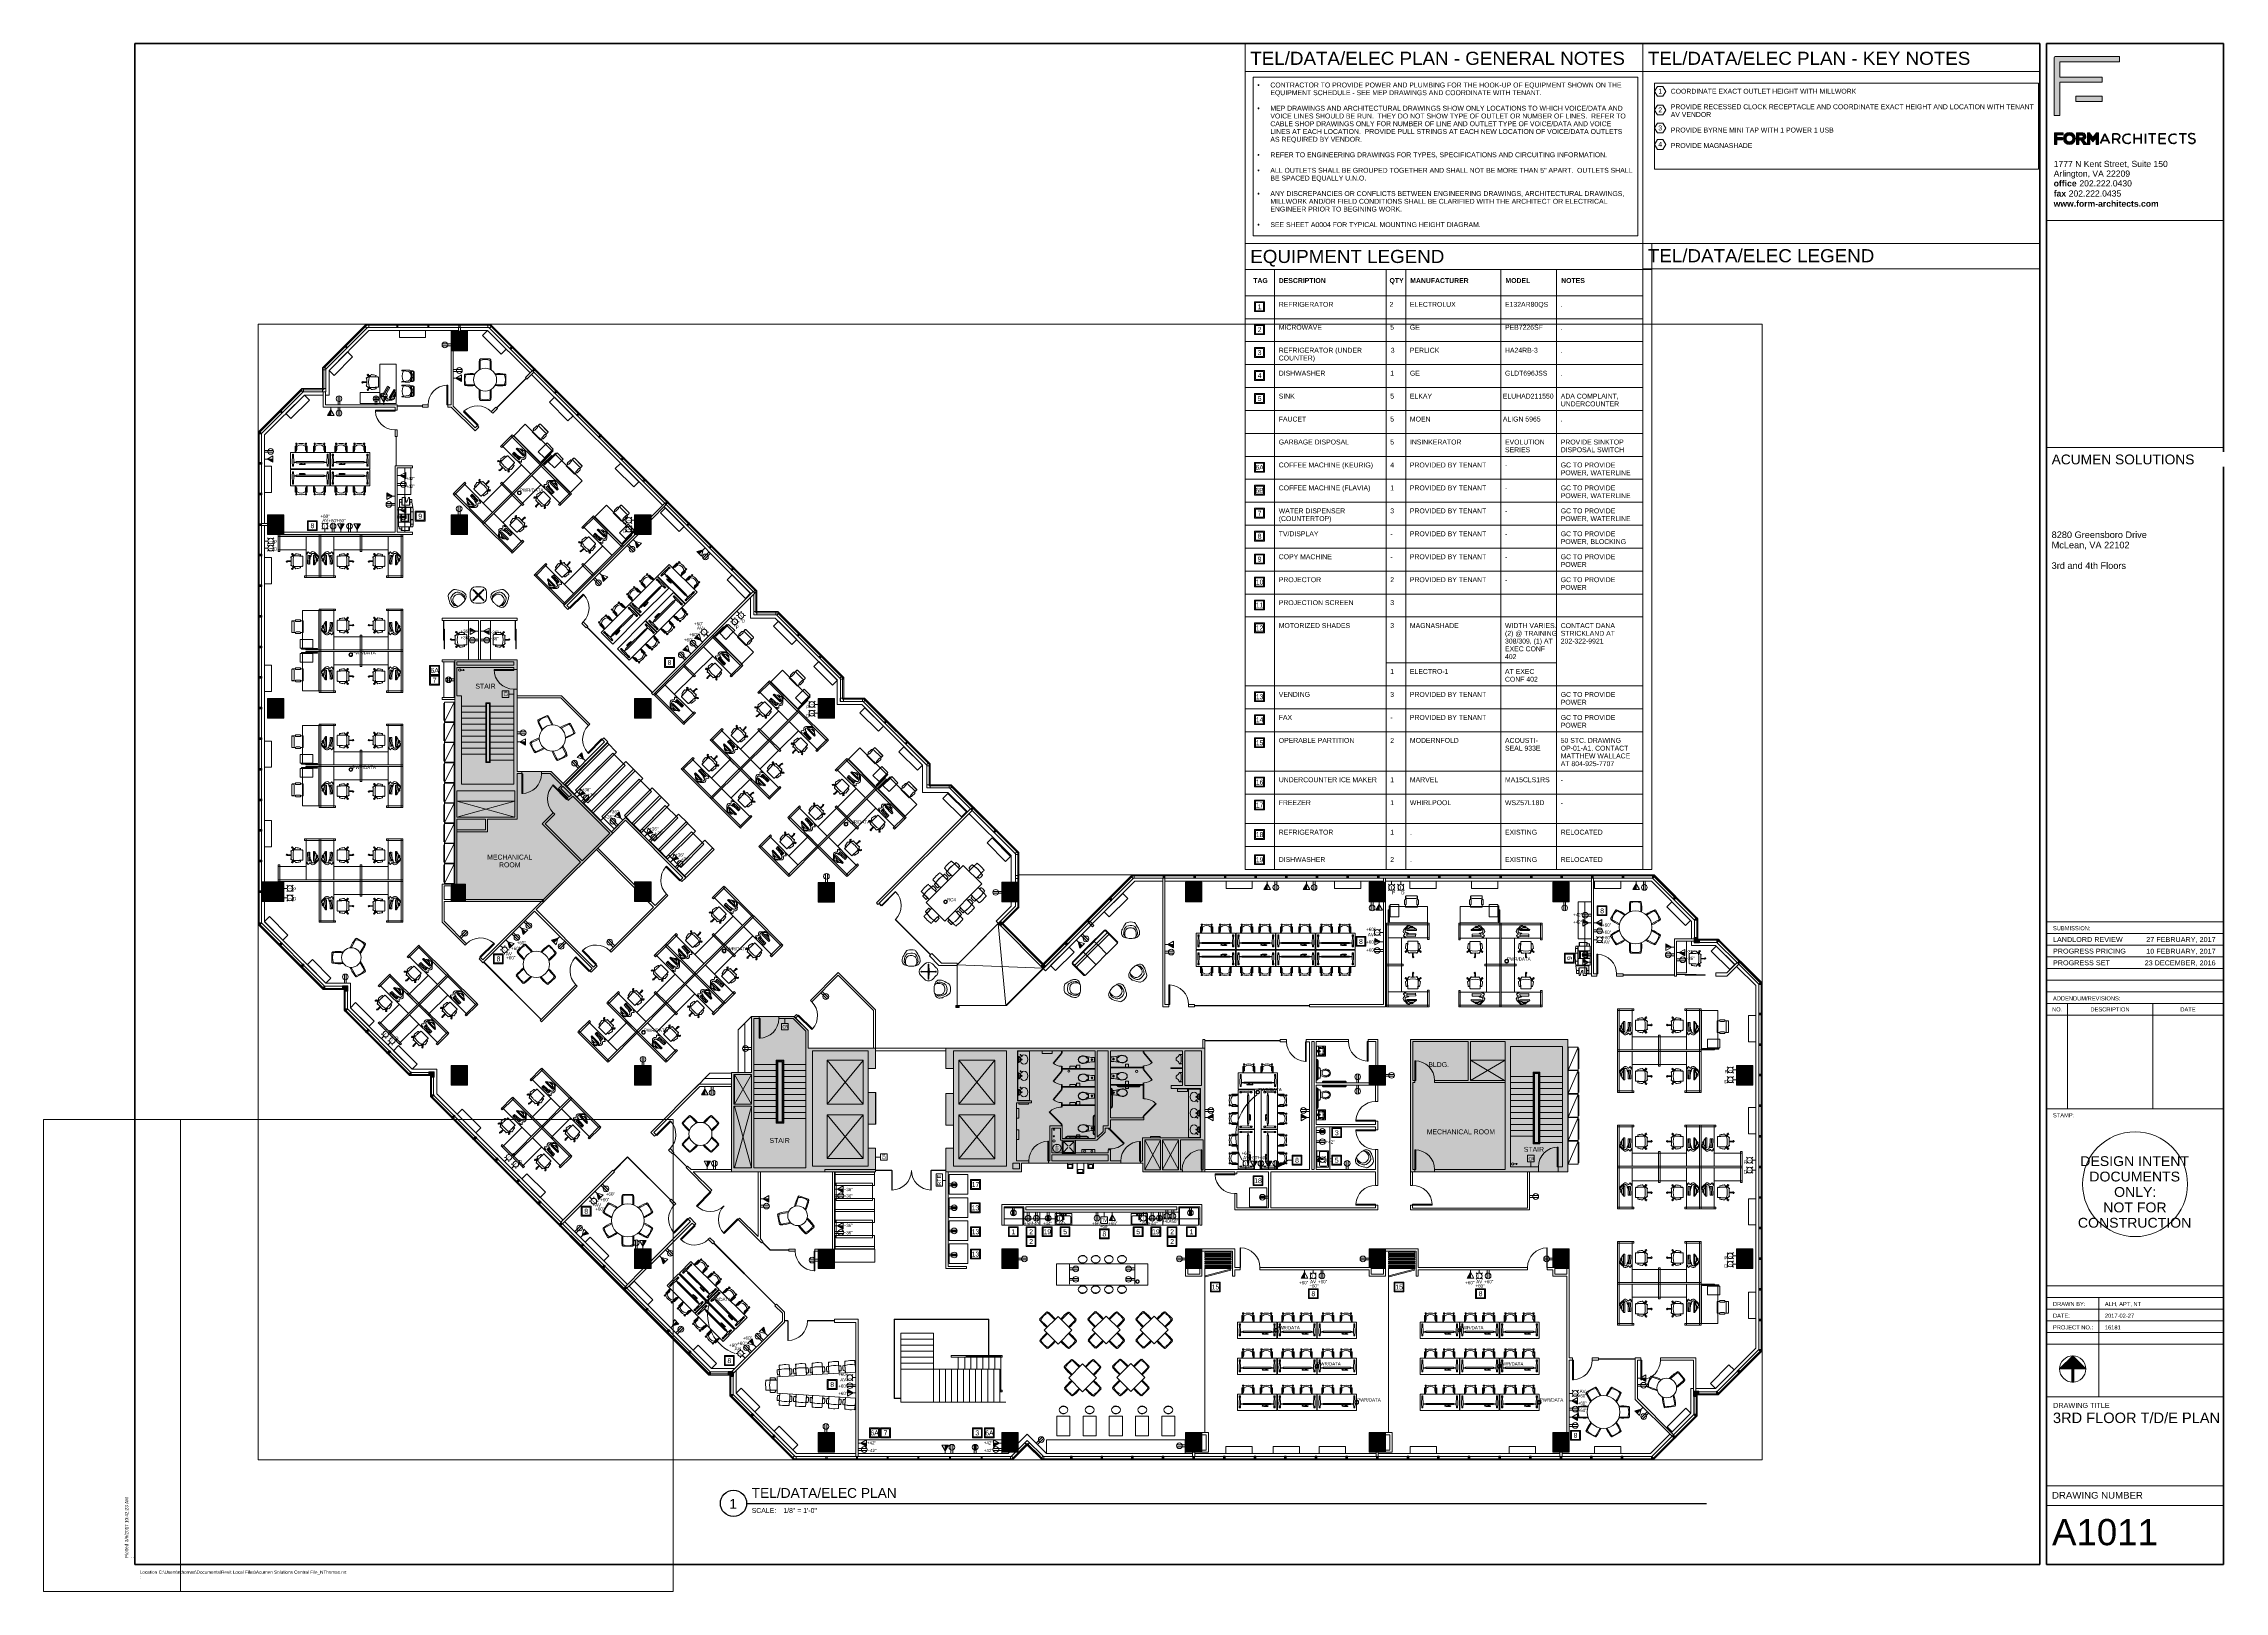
# Paper-space layout 'Layout1' of a CAD drawing. Header units: inches. Extents: x 0 to 41.6, y 0 to 29.5.
# The model-space entities are those that its viewports show. They can reach past a viewport. Long polylines and large blocks are cut down to what shows.
import ezdxf

# ---------------------------------------------------------------- set-up
doc = ezdxf.new("R2010")
doc.units = ezdxf.units.IN
doc.header["$MEASUREMENT"] = 0
for name, pattern in [('Dash', [0.25, 0.125, -0.125]), ('Hidden 1_8_', [0.1875, 0.125, -0.0625]), ('IMPORT-DASHED2', [0.375, 0.25, -0.125]), ('IMPORT-PHANTOM4', [0.625, 0.3125, -0.0625, 0.0625, -0.0625, 0.0625, -0.0625]), ('Overhead', [0.15625, 0.09375, -0.0625])]:
    doc.linetypes.add(name, pattern=pattern)
for name, color, linetype, lineweight in [('-32', 7, 'Continuous', 9), ('-33', 7, 'Continuous', 9), ('-38', 7, 'Continuous', 9), ('-7', 7, 'Continuous', 9), ('3rd Floor Revit Background_dwg', 8, 'Continuous', 9), ('A-ANNO-NOTE', 131, 'Continuous', 20), ('A-Area', 7, 'IMPORT-PHANTOM4', 9), ('A-DETL', 90, 'Continuous', 9), ('A-DETL-GENF', 92, 'Continuous', 9), ('A-DETL-HDLN', 90, 'Continuous', 9), ('A-DETL-MEDM', 33, 'Continuous', 20), ('A-DETL-THIN', 151, 'Continuous', 9), ('A-DOOR', 31, 'Continuous', 9), ('A-FLOR', 192, 'Continuous', 9), ('A-FLOR-OVHD', 1, 'Overhead', 9), ('A-WALL', 113, 'Continuous', 50), ('A-Wall-Exst', 7, 'Continuous', 9), ('A-Wall-Patt', 7, 'Continuous', 9), ('AWAEX', 7, 'Continuous', 9), ('E-COMM-IDEN', 2, 'Continuous', 9), ('E-ELEC-FIXT-IDEN', 2, 'Continuous', 9), ('G-ANNO-TEXT', 231, 'Continuous', 9), ('G-ANNO-TTLB', 6, 'Continuous', 9), ('G-ANNO-TTLB-MEDM', 33, 'Continuous', 20), ('G-ANNO-TTLB-THIN', 151, 'Continuous', 9), ('G-ANNO-TTLB-WIDE', 214, 'Continuous', 50), ('I-FURN', 30, 'Continuous', 9), ('I-FURN-HDLN', 30, 'Continuous', 9), ('I-WALL', 2, 'Continuous', 9), ('MHV', 7, 'Continuous', 9), ('P-SANR-FIXT', 6, 'Continuous', 9), ('Q-CASE', 31, 'Continuous', 9), ('Q-SPCQ', 91, 'Continuous', 9), ('S-STRS', 31, 'Continuous', 9)]:
    doc.layers.add(name, color=color, linetype=linetype, lineweight=lineweight)
doc.layers.add('G-ANNO-NPLT', color=191, linetype='Continuous', plot=False)
doc.styles.add('Arial', font='arial.ttf', dxfattribs={"height": 9})
doc.styles.add('Arial_1', font='arial.ttf', dxfattribs={"width": 0.666667, "height": 6})
doc.styles.add('Arial_10', font='arial.ttf', dxfattribs={"height": 0.117188})
doc.styles.add('Arial_11', font='arial.ttf', dxfattribs={"height": 0.5})
doc.styles.add('Arial_12', font='arial.ttf', dxfattribs={"height": 0.199219})
doc.styles.add('Arial_13', font='arial.ttf', dxfattribs={"height": 0.1875})
doc.styles.add('Arial_14', font='arial.ttf', dxfattribs={"height": 0.125})
doc.styles.add('Arial_15', font='arial.ttf', dxfattribs={"width": 1.025, "height": 0.25})
doc.styles.add('Arial_2', font='arial.ttf', dxfattribs={"height": 0.09375})
doc.styles.add('Arial_3', font='arial.ttf', dxfattribs={"width": 0.85, "height": 6})
doc.styles.add('Arial_4', font='arial.ttf', dxfattribs={"height": 7.125})
doc.styles.add('Arial_5', font='arial.ttf', dxfattribs={"height": 0.078125})
doc.styles.add('Arial_6', font='arial.ttf', dxfattribs={"width": 1.05, "height": 0.09375})
doc.styles.add('Arial_7', font='arial.ttf', dxfattribs={"width": 1.025, "height": 0.1875})
doc.styles.add('Arial_8', font='arial.ttf', dxfattribs={"width": 1.05, "height": 0.125})
doc.styles.add('Arial_9', font='arial.ttf', dxfattribs={"height": 0.0625})
doc.styles.add('Arial_B', font='arialbd.ttf', dxfattribs={"height": 9})
doc.styles.add('Arial_B_1', font='arialbd.ttf', dxfattribs={"height": 0.117188})
doc.styles.add('Tahoma', font='tahoma.ttf', dxfattribs={"height": 6})
doc.styles.add('Tahoma_1', font='tahoma.ttf', dxfattribs={"width": 0.85, "height": 6})

# ---------------------------------------------------------------- blocks, each defined once
blk = doc.blocks.new('FORM E1 30 x 42 - Typical Sheet-710929-3RD FLOOR T_D_E PLAN')
at = {"layer": 'A-ANNO-NOTE', "lineweight": 9}
h = blk.add_hatch(color=256, dxfattribs=at)
h.paths.add_polyline_path([(39.235, 28.412), (38.735, 28.412), (38.735, 28.511), (39.235, 28.511)], flags=0)
edge = h.paths.add_edge_path(flags=0)
edge.add_line((39.57, 29.268), (39.57, 29.167))
edge.add_line((39.57, 29.167), (38.43, 29.167))
edge.add_line((38.43, 29.167), (38.43, 28.874))
edge.add_line((38.43, 28.874), (39.235, 28.874))
edge.add_line((39.235, 28.874), (39.235, 28.775))
edge.add_line((39.235, 28.775), (38.43, 28.775))
edge.add_line((38.43, 28.775), (38.43, 28.14))
edge.add_line((38.43, 28.14), (38.32, 28.14))
edge.add_line((38.32, 28.14), (38.32, 29.244))
edge.add_arc((38.344, 29.244), 0.0239, 90, 180, ccw=False)
edge.add_line((38.344, 29.268), (39.57, 29.268))
for points in [[(38.375, 27.678), (38.375, 27.592), (38.327, 27.592), (38.327, 27.814), (38.494, 27.814), (38.494, 27.771), (38.375, 27.771), (38.375, 27.721), (38.481, 27.721), (38.481, 27.678)], [(39.06, 27.721), (39.127, 27.813), (39.166, 27.813), (39.166, 27.592), (39.121, 27.592), (39.121, 27.714), (39.061, 27.641), (39.002, 27.714), (39.002, 27.592), (38.957, 27.592), (38.957, 27.813), (38.995, 27.813)]]:
    blk.add_hatch(color=256, dxfattribs=at).paths.add_polyline_path(points, flags=0)
h = blk.add_hatch(color=256, dxfattribs=at)
edge = h.paths.add_edge_path(flags=0)
edge.add_arc((38.613, 27.704), 0.0705, 180, 360)
edge.add_arc((38.613, 27.704), 0.0705, 0, 180)
edge = h.paths.add_edge_path(flags=0)
edge.add_arc((38.613, 27.704), 0.114, 0, 180)
edge.add_arc((38.613, 27.704), 0.114, 180, 360)
h = blk.add_hatch(color=256, dxfattribs=at)
edge = h.paths.add_edge_path(flags=0)
edge.add_arc((38.854, 27.74), 0.0259, 270, 450)
edge.add_line((38.854, 27.766), (38.795, 27.766))
edge.add_line((38.795, 27.766), (38.795, 27.714))
edge.add_line((38.795, 27.714), (38.854, 27.714))
edge = h.paths.add_edge_path(flags=0)
edge.add_arc((38.852, 27.742), 0.0742, -63.8252, 74.0243, ccw=False)
edge.add_line((38.884, 27.675), (38.951, 27.592))
edge.add_line((38.951, 27.592), (38.889, 27.592))
edge.add_line((38.889, 27.592), (38.835, 27.67))
edge.add_line((38.835, 27.67), (38.795, 27.67))
edge.add_line((38.795, 27.67), (38.795, 27.592))
edge.add_line((38.795, 27.592), (38.746, 27.592))
edge.add_line((38.746, 27.592), (38.746, 27.813))
edge.add_line((38.746, 27.813), (38.872, 27.813))
at = {"layer": 'G-ANNO-TTLB'}
h = blk.add_hatch(color=256, dxfattribs=at)
edge = h.paths.add_edge_path(flags=0)
edge.add_line((38.677, 4.491), (38.927, 4.241))
edge.add_line((38.927, 4.241), (38.697, 4.241))
edge.add_line((38.697, 4.241), (38.697, 3.992))
edge.add_arc((38.677, 4.241), 0.25, 265.5358, 274.4642, ccw=False)
edge.add_line((38.658, 3.992), (38.658, 4.241))
edge.add_line((38.658, 4.241), (38.427, 4.241))
edge.add_line((38.427, 4.241), (38.677, 4.491))
at = {"layer": 'A-ANNO-NOTE'}
for p, q in [((38.427, 4.241), (38.677, 4.491)), ((38.677, 4.491), (38.427, 4.241)), ((38.927, 4.241), (38.427, 4.241)), ((38.427, 4.241), (38.658, 4.241)), ((38.658, 4.241), (38.658, 3.992)), ((38.658, 4.241), (38.658, 3.992)), ((38.927, 4.241), (38.677, 4.491)), ((38.927, 4.241), (38.677, 4.491)), ((38.697, 4.241), (38.697, 3.992)), ((38.697, 3.992), (38.697, 4.241)), ((38.697, 4.241), (38.927, 4.241))]:
    blk.add_line(p, q, dxfattribs=at)
blk.add_circle((38.677, 4.241), 0.25, dxfattribs=at)
blk.add_arc((38.677, 4.241), 0.25, 265.5358, 274.4642, dxfattribs=at)
blk.add_arc((38.677, 4.241), 0.25, 265.5358, 274.4642, dxfattribs=at)
at = {"layer": 'G-ANNO-TTLB'}
for p, q in [((38.32, 29.244), (38.32, 28.14)), ((39.57, 29.268), (38.344, 29.268)), ((38.43, 28.874), (38.43, 29.167)), ((38.43, 29.167), (39.57, 29.167)), ((39.57, 29.167), (39.57, 29.268)), ((39.235, 28.874), (38.43, 28.874)), ((38.43, 28.14), (38.43, 28.775)), ((38.43, 28.775), (39.235, 28.775)), ((39.235, 28.775), (39.235, 28.874)), ((39.235, 28.511), (38.735, 28.511)), ((38.735, 28.511), (38.735, 28.412)), ((38.735, 28.412), (39.235, 28.412)), ((39.235, 28.412), (39.235, 28.511)), ((38.32, 28.14), (38.43, 28.14)), ((38.494, 27.814), (38.327, 27.814)), ((38.327, 27.814), (38.327, 27.592)), ((38.327, 27.592), (38.375, 27.592)), ((38.375, 27.721), (38.375, 27.771)), ((38.375, 27.771), (38.494, 27.771)), ((38.481, 27.721), (38.375, 27.721)), ((38.375, 27.678), (38.481, 27.678)), ((38.375, 27.592), (38.375, 27.678)), ((38.481, 27.678), (38.481, 27.721)), ((38.494, 27.771), (38.494, 27.814)), ((38.872, 27.813), (38.746, 27.813)), ((38.746, 27.813), (38.746, 27.592)), ((38.746, 27.592), (38.795, 27.592)), ((38.795, 27.714), (38.795, 27.766)), ((38.795, 27.766), (38.854, 27.766)), ((38.854, 27.714), (38.795, 27.714)), ((38.795, 27.592), (38.795, 27.67)), ((38.795, 27.67), (38.835, 27.67)), ((38.835, 27.67), (38.889, 27.592)), ((38.951, 27.592), (38.884, 27.675)), ((38.889, 27.592), (38.951, 27.592)), ((38.995, 27.813), (38.957, 27.813)), ((38.957, 27.813), (38.957, 27.592)), ((38.957, 27.592), (39.002, 27.592)), ((39.06, 27.721), (38.995, 27.813)), ((39.002, 27.592), (39.002, 27.714)), ((39.002, 27.714), (39.061, 27.641)), ((39.127, 27.813), (39.06, 27.721)), ((39.061, 27.641), (39.121, 27.714)), ((39.121, 27.714), (39.121, 27.592)), ((39.121, 27.592), (39.166, 27.592)), ((39.166, 27.813), (39.127, 27.813)), ((39.166, 27.592), (39.166, 27.813))]:
    blk.add_line(p, q, dxfattribs=at)
at = {"layer": 'G-ANNO-TTLB', "lineweight": 70}
for p, q in [((39.289, 27.79), (39.204, 27.608)), ((39.35, 27.668), (39.232, 27.668)), ((39.289, 27.79), (39.38, 27.609)), ((39.44, 27.79), (39.524, 27.79)), ((39.44, 27.609), (39.44, 27.79)), ((39.44, 27.69), (39.516, 27.69)), ((39.516, 27.69), (39.575, 27.609)), ((39.849, 27.79), (39.849, 27.609)), ((39.849, 27.705), (39.982, 27.705)), ((39.982, 27.79), (39.982, 27.609)), ((40.061, 27.79), (40.061, 27.609)), ((40.263, 27.79), (40.124, 27.79)), ((40.193, 27.79), (40.193, 27.609)), ((40.326, 27.79), (40.45, 27.79)), ((40.326, 27.79), (40.326, 27.609)), ((40.326, 27.705), (40.438, 27.705)), ((40.326, 27.609), (40.45, 27.609)), ((40.845, 27.79), (40.706, 27.79)), ((40.775, 27.79), (40.775, 27.609))]:
    blk.add_line(p, q, dxfattribs=at)
at = {"layer": 'G-ANNO-TTLB'}
for centre, radius, start, end in [((38.344, 29.244), 0.0239, 90, 180), ((38.613, 27.704), 0.114, 0, 180), ((38.613, 27.704), 0.114, 180, 0), ((38.613, 27.704), 0.0705, 0, 180), ((38.613, 27.704), 0.0705, 180, 0), ((38.854, 27.74), 0.0259, 270, 90), ((38.852, 27.742), 0.0742, 296.1748, 74.0243)]:
    blk.add_arc(centre, radius, start, end, dxfattribs=at)
at = {"layer": 'G-ANNO-TTLB', "lineweight": 70}
for centre, radius, start, end in [((39.524, 27.74), 0.0501, 261.4304, 90), ((39.724, 27.699), 0.0905, 90, 270), ((39.724, 27.699), 0.0905, 51.4628, 90), ((39.724, 27.691), 0.0819, 270, 318), ((40.596, 27.699), 0.0905, 90, 270), ((40.596, 27.699), 0.0905, 51.4628, 90), ((40.596, 27.691), 0.0819, 270, 318), ((40.952, 27.703), 0.0959, 226.4492, 268.7721), ((40.948, 27.703), 0.0959, 55.5053, 88.7721)]:
    blk.add_arc(centre, radius, start, end, dxfattribs=at)
for points in [[(40.95, 27.799), (40.897, 27.805), (40.844, 27.738), (40.942, 27.705)], [(40.95, 27.607), (41.007, 27.61), (41.05, 27.69), (40.942, 27.705)]]:
    blk.add_open_spline(points, degree=3, dxfattribs=at)
at = {"layer": 'G-ANNO-TTLB-MEDM'}
for p, q in [((38.177, 26.139), (41.552, 26.139)), ((38.177, 26.139), (41.552, 26.139)), ((38.177, 21.81), (41.552, 21.81)), ((38.177, 12.769), (41.552, 12.769)), ((38.177, 12.547), (41.552, 12.547)), ((38.177, 12.324), (41.552, 12.324)), ((38.177, 12.101), (41.552, 12.101)), ((38.177, 11.878), (41.552, 11.878)), ((38.177, 11.655), (41.552, 11.655)), ((38.177, 11.432), (41.552, 11.432)), ((38.177, 11.209), (41.552, 11.209)), ((38.177, 10.986), (41.552, 10.986)), ((41.552, 9.203), (38.177, 9.203)), ((41.552, 2.014), (38.177, 2.014)), ((41.552, 1.639), (38.177, 1.639))]:
    blk.add_line(p, q, dxfattribs=at)
at = {"layer": 'G-ANNO-TTLB-THIN'}
for p, q in [((38.576, 9.203), (38.576, 11.209)), ((40.206, 9.203), (40.206, 11.209)), ((38.177, 5.828), (41.552, 5.828)), ((38.177, 5.605), (41.552, 5.605)), ((39.177, 5.605), (39.177, 3.713)), ((38.177, 5.382), (41.552, 5.382)), ((38.177, 5.159), (41.552, 5.159)), ((38.177, 4.936), (41.552, 4.936)), ((38.177, 4.713), (41.552, 4.713)), ((38.177, 3.713), (41.552, 3.713))]:
    blk.add_line(p, q, dxfattribs=at)
blk.add_circle((39.865, 7.765), 1, dxfattribs=at)
at = {"layer": 'G-ANNO-TTLB-WIDE'}
for p, q in [((38.052, 29.514), (1.74, 29.514)), ((1.74, 29.514), (1.74, 0.514)), ((38.052, 0.514), (38.052, 29.514)), ((38.177, 29.514), (41.552, 29.514)), ((38.177, 29.514), (38.177, 0.514)), ((38.177, 29.514), (41.552, 29.514)), ((41.552, 29.514), (41.552, 0.514)), ((1.74, 0.514), (38.052, 0.514)), ((38.177, 0.514), (41.552, 0.514))]:
    blk.add_line(p, q, dxfattribs=at)
blk.add_circle((38.613, 27.704), 0.0705, dxfattribs=at)
at = {"layer": 'G-ANNO-TTLB', "attachment_point": 1}
for s, insert, char_height, width, style in [('Arlington, VA 22209', (38.314, 27.093), 0.11719, 1.78265, 'Arial_10'), ('1777 N Kent Street, Suite 150', (38.314, 27.278), 0.11719, 2.66135, 'Arial_10'), ('fax ', (38.314, 26.714), 0.1172, 0.34592, 'Arial_B_1'), ('office', (38.314, 26.907), 0.1172, 0.53782, 'Arial_B_1'), ('202.222.0435', (38.6, 26.714), 0.11719, 1.2221, 'Arial_10'), (' 202.222.0430', (38.758, 26.907), 0.11719, 1.27765, 'Arial_10'), ('www.form-architects.com', (38.314, 26.52), 0.11719, 2.47702, 'Arial_B_1'), ('SUBMISSION:', (38.3, 12.685), 0.07812, 0.87112, 'Arial_5'), ('ADDENDUM/REVISIONS:', (38.3, 11.347), 0.07812, 1.5655, 'Arial_5'), ('NO.', (38.283, 11.137), 0.0781, 0.23735, 'Arial_5'), ('DESCRIPTION', (39.014, 11.137), 0.07812, 0.91152, 'Arial_5'), ('DATE', (40.728, 11.137), 0.0781, 0.35602, 'Arial_5'), ('STAMP:', (38.3, 9.118), 0.0781, 0.4949, 'Arial_5'), ('DESIGN INTENT', (38.82, 8.298), 0.1875, 2.54413, 'Arial_7'), ('DOCUMENTS ', (38.993, 8.004), 0.1875, 2.21543, 'Arial_7'), ('ONLY:', (39.465, 7.71), 0.1875, 0.9809, 'Arial_7'), ('CONSTRUCTION', (38.775, 7.123), 0.1875, 2.65542, 'Arial_7'), ('NOT FOR', (39.258, 7.416), 0.1875, 1.483, 'Arial_7'), ('DRAWN BY:', (38.3, 5.52), 0.0781, 0.76002, 'Arial_5'), ('DATE:', (38.3, 5.297), 0.0781, 0.3939, 'Arial_5'), ('PROJECT NO.:', (38.3, 5.074), 0.07812, 0.93677, 'Arial_5'), ('DRAWING TITLE', (38.304, 3.594), 0.09375, 1.31237, 'Arial_6'), ('DRAWING NUMBER', (38.282, 1.895), 0.125, 2.08919, 'Arial_8'), ('Location', (1.834, 0.399), 0.0625, 0.4141, 'Arial_9'), (':', (1.834, 0.297), 0.0625, 0.0303, 'Arial_9')]:
    blk.add_mtext(s, dxfattribs=dict(at, insert=insert, char_height=char_height, width=width, style=style))
at = {"layer": 'G-ANNO-TTLB', "char_height": 0.0625, "attachment_point": 1, "rotation": 90, "style": 'Arial_9'}
for s, insert, width in [('Plotted', (1.55, 0.636), 0.34087), (':', (1.652, 0.636), 0.0303)]:
    blk.add_mtext(s, dxfattribs=dict(at, insert=insert, width=width))
blk = doc.blocks.new('Viewport - Default-43798-3RD FLOOR T_D_E PLAN')
at = {"layer": 'G-ANNO-TTLB', "lineweight": 30}
blk.add_circle((-0.25, 0), 0.25, dxfattribs=at)
at = {"layer": 'G-ANNO-TTLB', "insert": (0.097, -0.089), "char_height": 0.0937, "width": 0.5656, "attachment_point": 1, "style": 'Arial_2'}
blk.add_mtext('SCALE:', dxfattribs=at)
blk = doc.blocks.new('Refrigerator - Default-495183-3rd Floor New Construction - Tel_Data_Elec Plan')
at = {"layer": 'Q-SPCQ'}
for p, q in [((17.25, 15.297), (-17.25, 15.297)), ((-17.25, 15.297), (-17.25, -4.703)), ((17.25, -4.703), (17.25, 15.297)), ((-17.25, -4.703), (-17.25, -16.453)), ((17.25, -16.453), (17.25, -4.703)), ((-17.25, -16.453), (17.25, -16.453))]:
    blk.add_line(p, q, dxfattribs=at)
blk = doc.blocks.new('Chairs - Lounge 4-553625-3rd Floor New Construction - Tel_Data_Elec Plan')
at = {"layer": 'I-FURN'}
for p, q in [((-9.075, -12.695), (-8.329, -13.613)), ((-8.329, -13.613), (-8.304, -13.64))]:
    blk.add_line(p, q, dxfattribs=at)
for centre, radius, start, end in [((-0.053, -6.514), 21.646, 71.0188, 106.742), ((-5.774, 10.728), 3.525, 98.3874, 144.3918), ((5.771, 10.418), 3.741, 33.4312, 71.0188), ((45.234, -25.801), 66.263, 144.39182, 155.39494), ((-74.255, -42.412), 99.632, 26.14331, 33.43116), ((0.046, -11.592), 20.253, 74.1406, 110.3529), ((0.054, -11.595), 20.253, 74.1406, 110.3529), ((3.327, 1.332), 6.934, 30.5878, 71.0324), ((3.335, 1.329), 6.934, 30.5878, 71.0324), ((-5.918, 4.488), 3.103, 110.3529, 160.4376), ((-5.911, 4.484), 3.103, 110.3529, 160.4376), ((3.77, -4.76), 16.275, 140.8002, 158.494), ((3.778, -4.764), 16.275, 140.8002, 158.494), ((-13.037, -8.341), 25.944, 15.0461, 30.5878), ((-13.03, -8.345), 25.944, 15.0461, 30.5878), ((-0.057, -9.806), 14.345, 75.2531, 104.7355), ((-0.05, -9.81), 14.345, 75.2531, 104.7355), ((-1.998, -3.637), 7.891, 102.5049, 145.6069), ((-1.99, -3.64), 7.891, 102.5049, 145.6069), ((1.199, -4.91), 9.291, 34.3536, 75.0604), ((1.207, -4.914), 9.291, 34.3536, 75.0604), ((-13.416, 0.087), 2.334, 133.1703, 170.3362), ((10.432, -1.655), 5.698, 358.8768, 33.473), ((19.798, -7.825), 32.452, 163.841, 178.866), ((19.805, -7.829), 32.452, 163.841, 178.866), ((-130.413, 20.009), 116.347, 348.8783, 350.33617), ((6.217, -7.253), 16.794, 151.2669, 192.7111), ((6.225, -7.257), 16.794, 151.2669, 189.3622), ((-9.133, -7.495), 19.63, 352.8428, 23.4985), ((-9.125, -7.499), 19.63, 352.5474, 23.4985), ((-6.601, -6.611), 19.28, 0.8133, 15.0461), ((-6.594, -6.615), 19.28, 0.8133, 15.0461), ((-24.865, -7.87), 41.445, 1.9963, 8.4684), ((-0.263, -5.576), 16.294, 168.8783, 183.7461), ((-6.507, -3.959), 10.368, 194.9898, 213.6359), ((8.676, -6.398), 4.008, 294.5132, 0.8133), ((8.668, -6.394), 4.008, 294.816, 0.8133), ((13.901, -6.519), 2.656, 325.4713, 1.9963), ((-8.329, -5.987), 4.481, 195.4776, 243.256), ((-8.321, -5.991), 4.481, 195.4776, 243.1464), ((32.028, -18.99), 19.347, 145.4713, 154.4495), ((-7.758, -4.792), 8.865, 213.6359, 266.4655), ((4.47, -9.06), 5.94, 318.1987, 351.4746), ((-6.262, -9.723), 4.093, 183.7158, 226.5658), ((5.743, -9.428), 4.647, 331.4668, 352.5282), ((6.487, -2.59), 11.414, 286.059, 315.1062), ((-3.588, -8.113), 7.162, 203.3216, 236.8804), ((1.355, -7.042), 9.642, 316.6128, 331.4668), ((6.23, -11.273), 3.188, 286.597, 326.7992), ((8.736, -10.404), 3.283, 263.4518, 286.059), ((-1.919, 2.363), 17.394, 251.2811, 268.2874), ((1.793, 4.759), 19.823, 272.9374, 285.6493), ((0.278, 18.784), 33.917, 265.4045, 274.2799)]:
    blk.add_arc(centre, radius, start, end, dxfattribs=at)
blk = doc.blocks.new('Workstation - 6x6 - Workstation - 6x6-1564309-3rd Floor New Construction - Tel_Data_Elec Plan')
at = {"layer": 'I-FURN'}
for p, q in [((-28.5, 76.5), (-25.5, 76.5)), ((-28.5, 73.5), (-28.5, 76.5)), ((-25.5, 76.5), (-1.5, 76.5)), ((-25.5, 76.5), (-25.5, 73.5)), ((-1.5, 73.5), (-1.5, 76.5)), ((-1.5, 76.5), (1.5, 76.5)), ((-1.5, 76.5), (-1.5, 73.5)), ((1.5, 76.5), (-1.5, 76.5)), ((1.5, 76.5), (1.5, 73.5)), ((1.5, 73.5), (1.5, 76.5)), ((25.5, 76.5), (1.5, 76.5)), ((28.5, 76.5), (25.5, 76.5)), ((25.5, 76.5), (25.5, 73.5)), ((28.5, 73.5), (28.5, 76.5)), ((-25.5, 73.5), (-28.5, 73.5)), ((-25.5, 73.5), (-1.5, 73.5)), ((-25.5, 25.5), (-25.5, 73.5)), ((1.5, 73.5), (-1.5, 73.5)), ((-1.5, 73.5), (-1.5, 1.5)), ((-1.5, 73.5), (1.5, 73.5)), ((-1.5, 1.5), (-1.5, 73.5)), ((1.5, 1.5), (1.5, 73.5)), ((1.5, 73.5), (1.5, 1.5)), ((25.5, 73.5), (1.5, 73.5)), ((25.5, 73.5), (28.5, 73.5)), ((25.5, 25.5), (25.5, 73.5)), ((-48.257, 61.156), (-46.967, 61.901)), ((-46.693, 61.828), (-45.634, 59.992)), ((-46.646, 61.746), (-46.612, 61.765)), ((-46.612, 61.765), (-45.647, 60.095)), ((46.693, 61.828), (45.634, 59.992)), ((46.612, 61.765), (45.647, 60.095)), ((46.646, 61.746), (46.612, 61.765)), ((48.257, 61.156), (46.967, 61.901)), ((-47.27, 59.048), (-48.33, 60.883)), ((-48.317, 60.781), (-48.282, 60.801)), ((-47.352, 59.11), (-48.317, 60.781)), ((47.27, 59.048), (48.33, 60.883)), ((47.352, 59.11), (48.317, 60.781)), ((48.317, 60.781), (48.282, 60.801)), ((-45.647, 60.095), (-45.681, 60.075)), ((45.647, 60.095), (45.681, 60.075)), ((-46.039, 59.528), (-46.997, 58.974)), ((-45.707, 59.719), (-46.039, 59.528)), ((45.707, 59.719), (46.039, 59.528)), ((46.039, 59.528), (46.997, 58.974)), ((-47.318, 59.13), (-47.352, 59.11)), ((-47.208, 52.83), (-47.07, 59.37)), ((-45.889, 52.83), (-46.027, 59.37)), ((45.889, 52.83), (46.027, 59.37)), ((47.208, 52.83), (47.07, 59.37)), ((47.318, 59.13), (47.352, 59.11)), ((-54.26, 53.118), (-53.742, 53.534)), ((-38.837, 53.118), (-39.355, 53.534)), ((38.837, 53.118), (39.355, 53.534)), ((54.26, 53.118), (53.742, 53.534)), ((-56.809, 49.232), (-54.26, 53.118)), ((-36.288, 49.232), (-38.837, 53.118)), ((36.288, 49.232), (38.837, 53.118)), ((56.809, 49.232), (54.26, 53.118)), ((-61.628, 51.442), (-60.338, 52.186)), ((-60.065, 52.113), (-59.005, 50.277)), ((-60.018, 52.031), (-59.984, 52.05)), ((-59.984, 52.05), (-59.019, 50.38)), ((-34.885, 51.442), (-33.595, 52.186)), ((-33.322, 52.113), (-32.262, 50.278)), ((-33.274, 52.031), (-33.24, 52.05)), ((-33.24, 52.05), (-32.275, 50.38)), ((33.322, 52.113), (32.262, 50.278)), ((33.24, 52.05), (32.275, 50.38)), ((33.274, 52.031), (33.24, 52.05)), ((34.885, 51.442), (33.595, 52.186)), ((60.065, 52.113), (59.005, 50.277)), ((59.984, 52.05), (59.019, 50.38)), ((60.018, 52.031), (59.984, 52.05)), ((61.628, 51.442), (60.338, 52.186)), ((-60.642, 49.332), (-61.702, 51.168)), ((-34.371, 50.151), (-34.958, 51.168)), ((34.371, 50.151), (34.958, 51.168)), ((60.642, 49.332), (61.702, 51.168)), ((-61.688, 51.066), (-61.654, 51.086)), ((-60.724, 49.395), (-61.688, 51.066)), ((-34.945, 51.066), (-34.911, 51.086)), ((-34.41, 50.14), (-34.945, 51.066)), ((34.41, 50.14), (34.945, 51.066)), ((34.945, 51.066), (34.911, 51.086)), ((60.724, 49.395), (61.688, 51.066)), ((61.688, 51.066), (61.654, 51.086)), ((-57.798, 49.871), (-59.455, 50.371)), ((-59.019, 50.38), (-59.053, 50.36)), ((-35.299, 49.871), (-33.642, 50.371)), ((-32.275, 50.38), (-32.309, 50.36)), ((32.275, 50.38), (32.309, 50.36)), ((35.299, 49.871), (33.642, 50.371)), ((57.798, 49.871), (59.455, 50.371)), ((59.019, 50.38), (59.053, 50.36)), ((-57.646, 50.026), (-58.252, 49.408)), ((-56.452, 49.776), (-57.364, 50.067)), ((-36.645, 49.776), (-35.733, 50.067)), ((-35.451, 50.026), (-34.845, 49.408)), ((-32.335, 50.004), (-32.8, 49.736)), ((32.335, 50.004), (32.8, 49.736)), ((35.451, 50.026), (34.845, 49.408)), ((36.645, 49.776), (35.733, 50.067)), ((56.452, 49.776), (57.364, 50.067)), ((57.646, 50.026), (58.252, 49.408)), ((-59.995, 49.475), (-60.369, 49.259)), ((59.995, 49.475), (60.369, 49.259)), ((-60.69, 49.415), (-60.724, 49.395)), ((-58.421, 48.907), (-59.778, 49.38)), ((-56.828, 49.191), (-56.809, 49.232)), ((-36.269, 49.191), (-36.288, 49.232)), ((-34.676, 48.907), (-33.32, 49.38)), ((34.676, 48.907), (33.32, 49.38)), ((36.269, 49.191), (36.288, 49.232)), ((56.828, 49.191), (56.809, 49.232)), ((58.421, 48.907), (59.778, 49.38)), ((60.69, 49.415), (60.724, 49.395)), ((-58.396, 47.173), (-58.422, 48.983)), ((-58.341, 48.955), (-58.353, 48.028)), ((-57.047, 48.955), (-58.341, 48.955)), ((-36.05, 48.955), (-34.756, 48.955)), ((-34.756, 48.955), (-34.744, 48.028)), ((-34.701, 47.173), (-34.675, 48.983)), ((34.701, 47.173), (34.675, 48.983)), ((34.756, 48.955), (34.744, 48.028)), ((36.05, 48.955), (34.756, 48.955)), ((57.047, 48.955), (58.341, 48.955)), ((58.341, 48.955), (58.353, 48.028)), ((58.396, 47.173), (58.422, 48.983)), ((-58.013, 48.292), (-58.013, 46.324)), ((-57.558, 48.292), (-58.013, 48.292)), ((-57.558, 46.358), (-57.558, 48.292)), ((-35.539, 48.292), (-35.084, 48.292)), ((-35.539, 46.358), (-35.539, 48.292)), ((-35.084, 48.292), (-35.084, 46.324)), ((35.084, 48.292), (35.084, 46.324)), ((35.539, 48.292), (35.084, 48.292)), ((35.539, 46.358), (35.539, 48.292)), ((57.558, 48.292), (58.013, 48.292)), ((57.558, 46.358), (57.558, 48.292)), ((58.013, 48.292), (58.013, 46.324)), ((-58.353, 48.028), (-58.013, 48.023)), ((-57.558, 48.017), (-57.02, 48.01)), ((-57.222, 47.258), (-57.234, 48.013)), ((-35.539, 48.017), (-36.078, 48.01)), ((-35.875, 47.258), (-35.863, 48.013)), ((-34.744, 48.028), (-35.084, 48.023)), ((34.744, 48.028), (35.084, 48.023)), ((35.539, 48.017), (36.078, 48.01)), ((35.875, 47.258), (35.863, 48.013)), ((57.558, 48.017), (57.02, 48.01)), ((57.222, 47.258), (57.234, 48.013)), ((58.353, 48.028), (58.013, 48.023)), ((-58.054, 47.533), (-58.049, 46.273)), ((-57.524, 47.556), (-57.545, 46.321)), ((-35.573, 47.556), (-35.552, 46.321)), ((-35.043, 47.533), (-35.048, 46.273)), ((35.043, 47.533), (35.048, 46.273)), ((35.573, 47.556), (35.552, 46.321)), ((57.524, 47.556), (57.545, 46.321)), ((58.054, 47.533), (58.049, 46.273)), ((-57.114, 47.027), (-57.098, 46.694)), ((-35.983, 47.027), (-35.999, 46.694)), ((35.983, 47.027), (35.999, 46.694)), ((57.114, 47.027), (57.098, 46.694)), ((-58.492, 46.691), (-58.48, 45.545)), ((-57.098, 46.694), (-57.107, 46.185)), ((-56.471, 46.922), (-56.478, 45.925)), ((-36.626, 46.922), (-36.619, 45.925)), ((-35.999, 46.694), (-35.99, 46.185)), ((-34.605, 46.691), (-34.617, 45.545)), ((34.605, 46.691), (34.617, 45.545)), ((35.999, 46.694), (35.99, 46.185)), ((36.626, 46.922), (36.619, 45.925)), ((56.471, 46.922), (56.478, 45.925)), ((57.098, 46.694), (57.107, 46.185)), ((58.492, 46.691), (58.48, 45.545)), ((-55.888, 35.412), (-55.616, 31.63)), ((-37.481, 31.63), (-37.209, 35.412)), ((37.481, 31.63), (37.209, 35.412)), ((55.888, 35.412), (55.616, 31.63)), ((-56.051, 33.657), (-55.893, 33.657)), ((-56.051, 32.082), (-56.051, 33.657)), ((-55.893, 33.657), (-55.893, 32.082)), ((-37.204, 33.657), (-37.204, 32.082)), ((-37.046, 33.657), (-37.204, 33.657)), ((-37.046, 32.082), (-37.046, 33.657)), ((37.046, 33.657), (37.204, 33.657)), ((37.046, 32.082), (37.046, 33.657)), ((37.204, 33.657), (37.204, 32.082)), ((55.893, 33.657), (55.893, 32.082)), ((56.051, 33.657), (55.893, 33.657)), ((56.051, 32.082), (56.051, 33.657)), ((-55.893, 32.082), (-56.051, 32.082)), ((-37.204, 32.082), (-37.046, 32.082)), ((37.204, 32.082), (37.046, 32.082)), ((55.893, 32.082), (56.051, 32.082)), ((-55.616, 31.63), (-55.16, 31.5)), ((-37.937, 31.5), (-37.481, 31.63)), ((37.937, 31.5), (37.481, 31.63)), ((55.616, 31.63), (55.16, 31.5)), ((-55.16, 31.5), (-37.937, 31.5)), ((55.16, 31.5), (37.937, 31.5)), ((-76.5, 28.5), (-76.5, 1.5)), ((-76.5, 25.5), (-76.5, 28.5)), ((-76.5, 28.5), (-73.5, 28.5)), ((-73.5, 28.5), (-76.5, 28.5)), ((-73.5, 28.5), (-73.5, 25.5)), ((-73.5, 1.5), (-73.5, 28.5)), ((73.5, 28.5), (73.5, 25.5)), ((76.5, 28.5), (73.5, 28.5)), ((73.5, 28.5), (76.5, 28.5)), ((73.5, 1.5), (73.5, 28.5)), ((76.5, 28.5), (76.5, 1.5)), ((76.5, 25.5), (76.5, 28.5)), ((-73.5, 25.5), (-76.5, 25.5)), ((-73.5, 25.5), (-1.5, 25.5)), ((73.5, 25.5), (1.5, 25.5)), ((73.5, 25.5), (76.5, 25.5)), ((-32.756, 25.225), (-30.948, 24.452)), ((32.756, 25.225), (30.948, 24.452)), ((-31.892, 22.829), (-33.458, 24.017)), ((31.892, 22.829), (33.458, 24.017)), ((-51.576, 23.014), (-51.738, 18.356)), ((-35.577, 22.457), (-51.576, 23.014)), ((35.577, 22.457), (51.576, 23.014)), ((51.576, 23.014), (51.738, 18.356)), ((-35.739, 17.798), (-35.577, 22.457)), ((35.739, 17.798), (35.577, 22.457)), ((-52.22, 20.736), (-35.263, 20.053)), ((52.22, 20.736), (35.263, 20.053)), ((-51.738, 18.356), (-35.739, 17.798)), ((51.738, 18.356), (35.739, 17.798)), ((-53.386, 9.797), (-53.376, 11.797)), ((-53.376, 11.797), (-35.249, 11.703)), ((-35.249, 11.703), (-35.26, 9.703)), ((53.376, 11.797), (35.249, 11.703)), ((35.249, 11.703), (35.26, 9.703)), ((53.386, 9.797), (53.376, 11.797)), ((-35.26, 9.703), (-53.386, 9.797)), ((-52.612, 9.793), (-52.616, 9.069)), ((-48.281, 6.771), (-52.612, 9.793)), ((-36.034, 9.707), (-40.396, 6.729)), ((-36.037, 8.982), (-36.034, 9.707)), ((35.26, 9.703), (53.386, 9.797)), ((36.034, 9.707), (40.396, 6.729)), ((36.037, 8.982), (36.034, 9.707)), ((48.281, 6.771), (52.612, 9.793)), ((52.612, 9.793), (52.616, 9.069)), ((-52.616, 9.069), (-48.888, 9.05)), ((-39.766, 9.002), (-36.037, 8.982)), ((39.766, 9.002), (36.037, 8.982)), ((52.616, 9.069), (48.888, 9.05)), ((-40.396, 6.729), (-48.281, 6.771)), ((40.396, 6.729), (48.281, 6.771)), ((-76.5, -1.5), (-76.5, 1.5)), ((-76.5, 1.5), (-73.5, 1.5)), ((-73.5, 1.5), (-73.5, -1.5)), ((-1.5, 1.5), (-73.5, 1.5)), ((-1.5, 1.5), (1.5, 1.5)), ((-1.5, -1.5), (-1.5, 1.5)), ((1.5, 1.5), (-1.5, 1.5)), ((-1.5, 1.5), (-1.5, -1.5)), ((1.5, 1.5), (1.5, -1.5)), ((1.5, -1.5), (1.5, 1.5)), ((1.5, 1.5), (73.5, 1.5)), ((73.5, 1.5), (73.5, -1.5)), ((76.5, 1.5), (73.5, 1.5)), ((76.5, -1.5), (76.5, 1.5)), ((-73.5, -1.5), (-76.5, -1.5)), ((-73.5, -1.5), (-1.5, -1.5)), ((1.5, -1.5), (-1.5, -1.5)), ((-1.5, -1.5), (1.5, -1.5)), ((73.5, -1.5), (1.5, -1.5)), ((73.5, -1.5), (76.5, -1.5))]:
    blk.add_line(p, q, dxfattribs=at)
for centre, radius, start, end in [((-46.867, 61.728), 0.2, 30, 120.1357), ((46.867, 61.728), 0.2, 59.8643, 150), ((-48.157, 60.983), 0.2, 120, 210), ((48.157, 60.983), 0.2, 330, 60), ((-46.453, 59.591), 0.583, 134.254, 164.4505), ((-46.549, 59.689), 0.445, 45.7229, 134.2771), ((-46.644, 59.591), 0.583, 15.5495, 45.746), ((-45.807, 59.892), 0.2, 299.8643, 30), ((45.807, 59.892), 0.2, 150, 240.1357), ((46.644, 59.591), 0.583, 134.254, 164.4505), ((46.549, 59.689), 0.445, 45.7229, 134.2771), ((46.453, 59.591), 0.583, 15.5495, 45.746), ((-45.542, 59.338), 1.528, 164.4505, 178.7927), ((-47.555, 59.338), 1.528, 1.2073, 15.5495), ((47.555, 59.338), 1.528, 164.4505, 178.7927), ((45.542, 59.338), 1.528, 1.2073, 15.5495), ((-47.097, 59.148), 0.2, 209.8466, 275.235), ((47.097, 59.148), 0.2, 264.765, 330.1534), ((-47.097, 59.148), 0.2, 275.235, 299.8607), ((47.097, 59.148), 0.2, 240.1393, 264.765), ((-53.896, 52.427), 1.118, 25.6219, 82.0752), ((-39.201, 52.427), 1.118, 97.9248, 154.3781), ((39.201, 52.427), 1.118, 25.6219, 82.0752), ((53.896, 52.427), 1.118, 97.9248, 154.3781), ((-52.744, 50.056), 2.872, 95.705, 127.0086), ((-46.549, 297.944), 245.116, 268.48484, 271.51516), ((-40.353, 50.056), 2.872, 52.9914, 84.295), ((40.353, 50.056), 2.872, 95.705, 127.0086), ((46.549, 297.944), 245.116, 268.48484, 271.51516), ((52.744, 50.056), 2.872, 52.9914, 84.295), ((-60.238, 52.013), 0.2, 30, 120), ((-52.869, 50.723), 2.285, 134.5977, 169.3918), ((-40.229, 50.723), 2.285, 10.6082, 45.4023), ((-33.495, 52.013), 0.2, 30, 120), ((33.495, 52.013), 0.2, 60, 150), ((40.229, 50.723), 2.285, 134.5977, 169.3918), ((52.869, 50.723), 2.285, 10.6082, 45.4023), ((60.238, 52.013), 0.2, 60, 150), ((-61.529, 51.268), 0.2, 119.832, 210), ((-70.367, 51.524), 15.257, 356.4473, 358.5687), ((-22.73, 51.524), 15.257, 181.4313, 183.5527), ((-34.785, 51.268), 0.2, 119.8879, 210), ((34.785, 51.268), 0.2, 330, 60.1121), ((22.73, 51.524), 15.257, 356.4473, 358.5687), ((70.367, 51.524), 15.257, 181.4313, 183.5527), ((61.529, 51.268), 0.2, 330, 60.168), ((-59.92, 49.974), 0.445, 117.8208, 206.0638), ((-59.856, 49.853), 0.583, 87.4248, 117.8208), ((-59.897, 48.909), 1.528, 73.2073, 87.502), ((-52.286, 45.833), 5.538, 121.0187, 133.18), ((-40.811, 45.833), 5.538, 46.82, 58.9813), ((-33.2, 48.909), 1.528, 92.498, 106.7927), ((-33.241, 49.853), 0.583, 62.1792, 92.5752), ((-33.177, 49.974), 0.445, 333.9362, 62.1792), ((33.177, 49.974), 0.445, 117.8208, 206.0638), ((33.241, 49.853), 0.583, 87.4248, 117.8208), ((33.2, 48.909), 1.528, 73.2073, 87.502), ((40.811, 45.833), 5.538, 121.0187, 133.18), ((52.286, 45.833), 5.538, 46.82, 58.9813), ((59.897, 48.909), 1.528, 92.498, 106.7927), ((59.856, 49.853), 0.583, 62.1792, 92.5752), ((59.92, 49.974), 0.445, 333.9362, 62.1792), ((-59.179, 50.177), 0.2, 15.1327, 29.8705), ((-57.463, 49.76), 0.323, 29.6621, 124.4716), ((-57.924, 49.371), 0.922, 9.6607, 36.4682), ((-35.173, 49.371), 0.922, 143.5318, 170.3393), ((-35.634, 49.76), 0.323, 55.5284, 150.3379), ((-32.435, 50.177), 0.2, 300, 30.2094), ((32.435, 50.177), 0.2, 149.7906, 240), ((35.634, 49.76), 0.323, 29.6621, 124.4716), ((35.173, 49.371), 0.922, 9.6607, 36.4682), ((57.924, 49.371), 0.922, 143.5318, 170.3393), ((57.463, 49.76), 0.323, 55.5284, 150.3379), ((59.179, 50.177), 0.2, 150.1295, 164.8673), ((-59.797, 50.035), 0.583, 206.0911, 236.3507), ((-59.275, 50.823), 1.528, 236.4124, 250.7927), ((-57.83, 48.993), 0.593, 84.0219, 180.9117), ((-57.905, 48.94), 0.657, 1.3207, 77.9642), ((-58.243, 49.289), 1.251, 346.3769, 10.9189), ((-60.318, 53.76), 5.755, 305.3709, 317.4948), ((-32.779, 53.76), 5.755, 222.5052, 234.6291), ((-34.854, 49.289), 1.251, 169.0811, 193.6231), ((-35.192, 48.94), 0.657, 102.0358, 178.6793), ((-35.268, 48.993), 0.593, 359.0883, 95.9781), ((-33.822, 50.823), 1.528, 289.2073, 303.5114), ((-33.3, 50.035), 0.583, 303.4497, 333.9089), ((33.3, 50.035), 0.583, 206.0911, 236.5503), ((33.822, 50.823), 1.528, 236.4886, 250.7927), ((35.268, 48.993), 0.593, 84.0219, 180.9117), ((35.192, 48.94), 0.657, 1.3207, 77.9642), ((34.854, 49.289), 1.251, 346.3769, 10.9189), ((32.779, 53.76), 5.755, 305.3709, 317.4948), ((60.318, 53.76), 5.755, 222.5052, 234.6291), ((58.243, 49.289), 1.251, 169.0811, 193.6231), ((57.905, 48.94), 0.657, 102.0358, 178.6793), ((57.83, 48.993), 0.593, 359.0883, 95.9781), ((59.275, 50.823), 1.528, 289.2073, 303.5876), ((59.797, 50.035), 0.583, 303.6493, 333.9089), ((-60.469, 49.432), 0.2, 210, 299.888), ((-56.102, 48.517), 1.042, 148.1398, 233.8639), ((-46.549, 17.951), 31.415, 71.1164, 108.8836), ((-36.996, 48.517), 1.042, 306.1361, 31.8602), ((36.996, 48.517), 1.042, 148.1398, 233.8639), ((46.549, 17.951), 31.415, 71.1164, 108.8836), ((56.102, 48.517), 1.042, 306.1361, 31.8602), ((60.469, 49.432), 0.2, 240.112, 330), ((-54.637, 46.835), 1.836, 146.599, 177.2887), ((-38.46, 46.835), 1.836, 2.7113, 33.401), ((38.46, 46.835), 1.836, 146.599, 177.2887), ((54.637, 46.835), 1.836, 2.7113, 33.401), ((-57.608, 46.766), 0.887, 120.1857, 184.8367), ((-58.039, 46.734), 0.971, 17.6225, 57.9495), ((-35.058, 46.734), 0.971, 122.0505, 162.3775), ((-35.489, 46.766), 0.887, 355.1633, 59.8143), ((35.489, 46.766), 0.887, 120.1857, 184.8367), ((35.058, 46.734), 0.971, 17.6225, 57.9495), ((58.039, 46.734), 0.971, 122.0505, 162.3775), ((57.608, 46.766), 0.887, 355.1633, 59.8143), ((-57.753, 45.83), 0.533, 66.9672, 123.7509), ((-57.753, 45.898), 0.5, 67.0573, 121.4674), ((-57.031, 45.478), 0.711, 2.0473, 115.4842), ((-36.066, 45.478), 0.711, 64.5158, 177.9527), ((-35.344, 45.83), 0.533, 56.2491, 113.0328), ((-35.345, 45.898), 0.5, 58.5326, 112.9427), ((35.344, 45.83), 0.533, 66.9672, 123.7509), ((35.345, 45.898), 0.5, 67.0573, 121.4674), ((36.066, 45.478), 0.711, 2.0473, 115.4842), ((57.031, 45.478), 0.711, 64.5158, 177.9527), ((57.753, 45.83), 0.533, 56.2491, 113.0328), ((57.753, 45.898), 0.5, 58.5326, 112.9427), ((-45.253, 20.67), 28.173, 115.3981, 121.4567), ((-47.844, 20.67), 28.173, 58.5497, 64.6019), ((47.844, 20.67), 28.173, 115.3981, 121.4503), ((45.253, 20.67), 28.173, 58.5433, 64.6019), ((-211.8, 39.945), 155.578, 358.81912, 2.04733), ((118.702, 39.945), 155.578, 177.95267, 181.18088), ((-118.702, 39.945), 155.578, 358.81912, 2.04733), ((211.8, 39.945), 155.578, 177.95267, 181.18088), ((-59.563, 44.064), 0.749, 121.5732, 189.0231), ((-33.534, 44.064), 0.749, 350.9769, 58.6662), ((33.534, 44.064), 0.749, 121.3338, 189.0231), ((59.563, 44.064), 0.749, 350.9769, 58.4268), ((113.536, 72.482), 176.166, 189.32164, 191.86206), ((-206.634, 72.482), 176.166, 348.14069, 350.67836), ((206.634, 72.482), 176.166, 189.32164, 191.85931), ((-113.536, 72.482), 176.166, 348.13794, 350.67836), ((209.192, 57.376), 265.989, 183.77016, 184.73674), ((-302.289, 57.376), 265.989, 355.26326, 356.22984), ((302.289, 57.376), 265.989, 183.77016, 184.73674), ((-209.192, 57.376), 265.989, 355.26326, 356.22984), ((-56.869, 36.752), 0.615, 299.9233, 358.8191), ((-36.228, 36.752), 0.615, 181.1809, 240.0767), ((36.228, 36.752), 0.615, 299.9233, 358.8191), ((56.869, 36.752), 0.615, 181.1809, 240.0767), ((-58.027, 36.45), 0.859, 192.1424, 292.8427), ((-61.624, 45.014), 10.148, 292.7913, 299.9233), ((-31.473, 45.014), 10.148, 240.0767, 247.2087), ((-35.07, 36.45), 0.859, 247.1573, 348.4211), ((35.07, 36.45), 0.859, 191.5789, 292.8427), ((31.473, 45.014), 10.148, 292.7913, 299.9233), ((61.624, 45.014), 10.148, 240.0767, 247.2087), ((58.027, 36.45), 0.859, 247.1573, 347.8576), ((-55.332, 33.835), 0.589, 197.5488, 225.5119), ((-37.765, 33.835), 0.589, 314.4881, 342.4512), ((37.765, 33.835), 0.589, 197.5488, 225.5119), ((55.332, 33.835), 0.589, 314.4881, 342.4512), ((-55.332, 31.905), 0.589, 125.1062, 162.4512), ((-37.765, 31.905), 0.589, 17.5488, 54.8938), ((37.765, 31.905), 0.589, 125.1062, 162.4512), ((55.332, 31.905), 0.589, 17.5488, 54.8938), ((-33.172, 24.659), 0.703, 53.6377, 246.0314), ((33.172, 24.659), 0.703, 293.9686, 126.3623), ((-32.024, 23.992), 1.17, 276.4899, 23.1791), ((32.024, 23.992), 1.17, 156.8209, 263.5101), ((-44.339, 6.75), 2.885, 179.7002, 359.7002), ((-44.339, 6.75), 0.885, 179.7002, 359.7002), ((44.339, 6.75), 2.885, 180.2998, 0.2998), ((44.339, 6.75), 0.885, 180.2998, 0.2998)]:
    blk.add_arc(centre, radius, start, end, dxfattribs=at)
for points, knots in [([(-44.315, 5.866), (-37.068, 1.089), (-33.909, 7.565), (-28.345, 10.27), (-29.211, 16.393), (-34.374, 18.268), (-27.727, 21.551), (-30.015, 22.894), (-31.012, 23.403)], [0, 0, 0, 0, 4.203758, 11.310205, 15.301003, 21.109862, 25.639067, 29.008441, 29.008441, 29.008441, 29.008441]), ([(44.315, 5.866), (37.068, 1.089), (33.909, 7.565), (28.345, 10.27), (29.211, 16.393), (34.374, 18.268), (27.727, 21.551), (30.015, 22.894), (31.012, 23.403)], [0, 0, 0, 0, 4.203758, 11.310205, 15.301003, 21.109862, 25.639067, 29.008441, 29.008441, 29.008441, 29.008441]), ([(-44.315, 5.866), (-44.1, 5.727), (-43.671, 5.448), (-43.03, 5.026), (-42.393, 4.599), (-41.864, 4.239), (-41.444, 3.947), (-41.129, 3.727), (-40.815, 3.506), (-40.503, 3.284), (-40.192, 3.061), (-39.933, 2.873), (-39.724, 2.72), (-39.594, 2.627), (-39.49, 2.555), (-39.412, 2.503), (-39.333, 2.452), (-39.268, 2.411), (-39.217, 2.379), (-39.182, 2.357), (-39.146, 2.334), (-39.109, 2.311), (-39.072, 2.29), (-39.034, 2.274), (-39.001, 2.268), (-38.974, 2.268), (-38.948, 2.272), (-38.914, 2.284), (-38.885, 2.304), (-38.867, 2.324), (-38.852, 2.346), (-38.838, 2.377), (-38.828, 2.417), (-38.822, 2.452), (-38.818, 2.48), (-38.813, 2.508), (-38.804, 2.555), (-38.79, 2.621), (-38.773, 2.699), (-38.754, 2.777), (-38.734, 2.856), (-38.712, 2.935), (-38.681, 3.039), (-38.617, 3.219), (-38.503, 3.465), (-38.335, 3.744), (-38.149, 4.012), (-37.952, 4.271), (-37.748, 4.524), (-37.467, 4.855), (-37.107, 5.261), (-36.666, 5.739), (-36.026, 6.422), (-35.189, 7.311), (-34.188, 8.436), (-33.266, 9.629), (-32.511, 11), (-32.157, 12.304), (-32.193, 13.42), (-32.421, 14.227), (-32.862, 14.943), (-33.49, 15.5), (-34.227, 15.894), (-34.939, 16.137), (-35.591, 16.293), (-36.17, 16.398), (-36.753, 16.481), (-37.24, 16.542), (-37.629, 16.601), (-37.917, 16.665), (-38.193, 16.771), (-38.439, 16.937), (-38.644, 17.15), (-38.814, 17.392), (-38.959, 17.648), (-39.044, 17.825), (-39.085, 17.915)], [0, 0, 0, 0, 0.063928, 0.127857, 0.191785, 0.255713, 0.287677, 0.319641, 0.351605, 0.38357, 0.415534, 0.447498, 0.46348, 0.479462, 0.487453, 0.495444, 0.503435, 0.511426, 0.514814, 0.518203, 0.521591, 0.524979, 0.528367, 0.531756, 0.535144, 0.536838, 0.538532, 0.54192, 0.545309, 0.547003, 0.548697, 0.552085, 0.555473, 0.558862, 0.560556, 0.56225, 0.565638, 0.572415, 0.579191, 0.585968, 0.592744, 0.599521, 0.606297, 0.61985, 0.646956, 0.674062, 0.701168, 0.728275, 0.755381, 0.782487, 0.836699, 0.890911, 0.945123, 1.070551, 1.19598, 1.321408, 1.446836, 1.585346, 1.654601, 1.723857, 1.793112, 1.862367, 1.931622, 2.000877, 2.049938, 2.099, 2.148061, 2.197123, 2.221654, 2.246184, 2.270715, 2.295246, 2.319777, 2.344307, 2.368838, 2.393369, 2.393369, 2.393369, 2.393369]), ([(44.315, 5.866), (44.1, 5.727), (43.671, 5.448), (43.03, 5.026), (42.393, 4.599), (41.864, 4.239), (41.444, 3.947), (41.129, 3.727), (40.815, 3.506), (40.503, 3.284), (40.192, 3.061), (39.933, 2.873), (39.724, 2.72), (39.594, 2.627), (39.49, 2.555), (39.412, 2.503), (39.333, 2.452), (39.268, 2.411), (39.217, 2.379), (39.182, 2.357), (39.146, 2.334), (39.109, 2.311), (39.072, 2.29), (39.034, 2.274), (39.001, 2.268), (38.974, 2.268), (38.948, 2.272), (38.914, 2.284), (38.885, 2.304), (38.867, 2.324), (38.852, 2.346), (38.838, 2.377), (38.828, 2.417), (38.822, 2.452), (38.818, 2.48), (38.813, 2.508), (38.804, 2.555), (38.79, 2.621), (38.773, 2.699), (38.754, 2.777), (38.734, 2.856), (38.712, 2.935), (38.681, 3.039), (38.617, 3.219), (38.503, 3.465), (38.335, 3.744), (38.149, 4.012), (37.952, 4.271), (37.748, 4.524), (37.467, 4.855), (37.107, 5.261), (36.666, 5.739), (36.026, 6.422), (35.189, 7.311), (34.188, 8.436), (33.266, 9.629), (32.511, 11), (32.157, 12.304), (32.193, 13.42), (32.421, 14.227), (32.862, 14.943), (33.49, 15.5), (34.227, 15.894), (34.939, 16.137), (35.591, 16.293), (36.17, 16.398), (36.753, 16.481), (37.24, 16.542), (37.629, 16.601), (37.917, 16.665), (38.193, 16.771), (38.439, 16.937), (38.644, 17.15), (38.814, 17.392), (38.959, 17.648), (39.044, 17.825), (39.085, 17.915)], [0, 0, 0, 0, 0.063928, 0.127857, 0.191785, 0.255713, 0.287677, 0.319641, 0.351605, 0.38357, 0.415534, 0.447498, 0.46348, 0.479462, 0.487453, 0.495444, 0.503435, 0.511426, 0.514814, 0.518203, 0.521591, 0.524979, 0.528367, 0.531756, 0.535144, 0.536838, 0.538532, 0.54192, 0.545309, 0.547003, 0.548697, 0.552085, 0.555473, 0.558862, 0.560556, 0.56225, 0.565638, 0.572415, 0.579191, 0.585968, 0.592744, 0.599521, 0.606297, 0.61985, 0.646956, 0.674062, 0.701168, 0.728275, 0.755381, 0.782487, 0.836699, 0.890911, 0.945123, 1.070551, 1.19598, 1.321408, 1.446836, 1.585346, 1.654601, 1.723857, 1.793112, 1.862367, 1.931622, 2.000877, 2.049938, 2.099, 2.148061, 2.197123, 2.221654, 2.246184, 2.270715, 2.295246, 2.319777, 2.344307, 2.368838, 2.393369, 2.393369, 2.393369, 2.393369])]:
    blk.add_open_spline(points, degree=3, knots=knots, dxfattribs=at)
blk = doc.blocks.new('Workstation - 6x6 - Workstation - 6x6-1564549-3rd Floor New Construction - Tel_Data_Elec Plan')
at = {"layer": 'I-FURN'}
for p, q in [((-28.5, 76.5), (-25.5, 76.5)), ((-28.5, 73.5), (-28.5, 76.5)), ((-25.5, 76.5), (-1.5, 76.5)), ((-25.5, 76.5), (-25.5, 73.5)), ((-1.5, 73.5), (-1.5, 76.5)), ((-1.5, 76.5), (1.5, 76.5)), ((1.5, 76.5), (1.5, 73.5)), ((-25.5, 73.5), (-28.5, 73.5)), ((-25.5, 73.5), (-1.5, 73.5)), ((-25.5, 25.5), (-25.5, 73.5)), ((1.5, 73.5), (-1.5, 73.5)), ((-1.5, 73.5), (-1.5, 1.5)), ((1.5, 1.5), (1.5, 73.5)), ((-48.257, 61.156), (-46.967, 61.901)), ((-46.693, 61.828), (-45.634, 59.992)), ((-46.646, 61.746), (-46.612, 61.765)), ((-46.612, 61.765), (-45.647, 60.095)), ((-47.27, 59.048), (-48.33, 60.883)), ((-48.317, 60.781), (-48.282, 60.801)), ((-47.352, 59.11), (-48.317, 60.781)), ((-45.647, 60.095), (-45.681, 60.075)), ((-46.039, 59.528), (-46.997, 58.974)), ((-45.707, 59.719), (-46.039, 59.528)), ((-47.318, 59.13), (-47.352, 59.11)), ((-47.208, 52.83), (-47.07, 59.37)), ((-45.889, 52.83), (-46.027, 59.37)), ((-54.26, 53.118), (-53.742, 53.534)), ((-38.837, 53.118), (-39.355, 53.534)), ((-56.809, 49.232), (-54.26, 53.118)), ((-36.288, 49.232), (-38.837, 53.118)), ((-61.628, 51.442), (-60.338, 52.186)), ((-60.065, 52.113), (-59.005, 50.277)), ((-60.018, 52.031), (-59.984, 52.05)), ((-59.984, 52.05), (-59.019, 50.38)), ((-34.885, 51.442), (-33.595, 52.186)), ((-33.322, 52.113), (-32.262, 50.278)), ((-33.274, 52.031), (-33.24, 52.05)), ((-33.24, 52.05), (-32.275, 50.38)), ((-60.642, 49.332), (-61.702, 51.168)), ((-34.371, 50.151), (-34.958, 51.168)), ((-61.688, 51.066), (-61.654, 51.086)), ((-60.724, 49.395), (-61.688, 51.066)), ((-34.945, 51.066), (-34.911, 51.086)), ((-34.41, 50.14), (-34.945, 51.066)), ((-57.798, 49.871), (-59.455, 50.371)), ((-59.019, 50.38), (-59.053, 50.36)), ((-35.299, 49.871), (-33.642, 50.371)), ((-32.275, 50.38), (-32.309, 50.36)), ((-57.646, 50.026), (-58.252, 49.408)), ((-56.452, 49.776), (-57.364, 50.067)), ((-36.645, 49.776), (-35.733, 50.067)), ((-35.451, 50.026), (-34.845, 49.408)), ((-32.335, 50.004), (-32.8, 49.736)), ((-59.995, 49.475), (-60.369, 49.259)), ((-60.69, 49.415), (-60.724, 49.395)), ((-58.421, 48.907), (-59.778, 49.38)), ((-56.828, 49.191), (-56.809, 49.232)), ((-36.269, 49.191), (-36.288, 49.232)), ((-34.676, 48.907), (-33.32, 49.38)), ((-58.396, 47.173), (-58.422, 48.983)), ((-58.341, 48.955), (-58.353, 48.028)), ((-57.047, 48.955), (-58.341, 48.955)), ((-36.05, 48.955), (-34.756, 48.955)), ((-34.756, 48.955), (-34.744, 48.028)), ((-34.701, 47.173), (-34.675, 48.983)), ((-58.013, 48.292), (-58.013, 46.324)), ((-57.558, 48.292), (-58.013, 48.292)), ((-57.558, 46.358), (-57.558, 48.292)), ((-35.539, 48.292), (-35.084, 48.292)), ((-35.539, 46.358), (-35.539, 48.292)), ((-35.084, 48.292), (-35.084, 46.324)), ((-58.353, 48.028), (-58.013, 48.023)), ((-57.558, 48.017), (-57.02, 48.01)), ((-57.222, 47.258), (-57.234, 48.013)), ((-35.539, 48.017), (-36.078, 48.01)), ((-35.875, 47.258), (-35.863, 48.013)), ((-34.744, 48.028), (-35.084, 48.023)), ((-58.054, 47.533), (-58.049, 46.273)), ((-57.524, 47.556), (-57.545, 46.321)), ((-35.573, 47.556), (-35.552, 46.321)), ((-35.043, 47.533), (-35.048, 46.273)), ((-57.114, 47.027), (-57.098, 46.694)), ((-35.983, 47.027), (-35.999, 46.694)), ((-58.492, 46.691), (-58.48, 45.545)), ((-57.098, 46.694), (-57.107, 46.185)), ((-56.471, 46.922), (-56.478, 45.925)), ((-36.626, 46.922), (-36.619, 45.925)), ((-35.999, 46.694), (-35.99, 46.185)), ((-34.605, 46.691), (-34.617, 45.545)), ((-55.888, 35.412), (-55.616, 31.63)), ((-37.481, 31.63), (-37.209, 35.412)), ((-56.051, 33.657), (-55.893, 33.657)), ((-56.051, 32.082), (-56.051, 33.657)), ((-55.893, 33.657), (-55.893, 32.082)), ((-37.204, 33.657), (-37.204, 32.082)), ((-37.046, 33.657), (-37.204, 33.657)), ((-37.046, 32.082), (-37.046, 33.657)), ((-55.893, 32.082), (-56.051, 32.082)), ((-37.204, 32.082), (-37.046, 32.082)), ((-55.616, 31.63), (-55.16, 31.5)), ((-37.937, 31.5), (-37.481, 31.63)), ((-55.16, 31.5), (-37.937, 31.5)), ((-76.5, 28.5), (-76.5, 1.5)), ((-76.5, 25.5), (-76.5, 28.5)), ((-76.5, 28.5), (-73.5, 28.5)), ((-73.5, 28.5), (-76.5, 28.5)), ((-73.5, 28.5), (-73.5, 25.5)), ((-73.5, 1.5), (-73.5, 28.5)), ((-73.5, 25.5), (-76.5, 25.5)), ((-73.5, 25.5), (-1.5, 25.5)), ((-32.756, 25.225), (-30.948, 24.452)), ((-31.892, 22.829), (-33.458, 24.017)), ((-51.576, 23.014), (-51.738, 18.356)), ((-35.577, 22.457), (-51.576, 23.014)), ((-35.739, 17.798), (-35.577, 22.457)), ((-52.22, 20.736), (-35.263, 20.053)), ((-51.738, 18.356), (-35.739, 17.798)), ((-53.386, 9.797), (-53.376, 11.797)), ((-53.376, 11.797), (-35.249, 11.703)), ((-35.249, 11.703), (-35.26, 9.703)), ((-35.26, 9.703), (-53.386, 9.797)), ((-52.612, 9.793), (-52.616, 9.069)), ((-48.281, 6.771), (-52.612, 9.793)), ((-36.034, 9.707), (-40.396, 6.729)), ((-36.037, 8.982), (-36.034, 9.707)), ((-52.616, 9.069), (-48.888, 9.05)), ((-39.766, 9.002), (-36.037, 8.982)), ((-40.396, 6.729), (-48.281, 6.771)), ((-76.5, -1.5), (-76.5, 1.5)), ((-76.5, 1.5), (-73.5, 1.5)), ((-73.5, 1.5), (-73.5, -1.5)), ((-1.5, 1.5), (-73.5, 1.5)), ((-1.5, 1.5), (1.5, 1.5)), ((-1.5, -1.5), (-1.5, 1.5)), ((1.5, 1.5), (1.5, -1.5)), ((-73.5, -1.5), (-76.5, -1.5)), ((-73.5, -1.5), (-1.5, -1.5)), ((1.5, -1.5), (-1.5, -1.5))]:
    blk.add_line(p, q, dxfattribs=at)
for centre, radius, start, end in [((-46.867, 61.728), 0.2, 30, 120.1357), ((-48.157, 60.983), 0.2, 120, 210), ((-46.453, 59.591), 0.583, 134.254, 164.4505), ((-46.549, 59.689), 0.445, 45.7229, 134.2771), ((-46.644, 59.591), 0.583, 15.5495, 45.746), ((-45.807, 59.892), 0.2, 299.8643, 30), ((-45.542, 59.338), 1.528, 164.4505, 178.7927), ((-47.555, 59.338), 1.528, 1.2073, 15.5495), ((-47.097, 59.148), 0.2, 209.8466, 275.235), ((-47.097, 59.148), 0.2, 275.235, 299.8607), ((-53.896, 52.427), 1.118, 25.6219, 82.0752), ((-39.201, 52.427), 1.118, 97.9248, 154.3781), ((-52.744, 50.056), 2.872, 95.705, 127.0086), ((-46.549, 297.944), 245.116, 268.48484, 271.51516), ((-40.353, 50.056), 2.872, 52.9914, 84.295), ((-60.238, 52.013), 0.2, 30, 120), ((-52.869, 50.723), 2.285, 134.5977, 169.3918), ((-40.229, 50.723), 2.285, 10.6082, 45.4023), ((-33.495, 52.013), 0.2, 30, 120), ((-61.529, 51.268), 0.2, 119.832, 210), ((-70.367, 51.524), 15.257, 356.4473, 358.5687), ((-22.73, 51.524), 15.257, 181.4313, 183.5527), ((-34.785, 51.268), 0.2, 119.8879, 210), ((-59.92, 49.974), 0.445, 117.8208, 206.0638), ((-59.856, 49.853), 0.583, 87.4248, 117.8208), ((-59.897, 48.909), 1.528, 73.2073, 87.502), ((-52.286, 45.833), 5.538, 121.0187, 133.18), ((-40.811, 45.833), 5.538, 46.82, 58.9813), ((-33.2, 48.909), 1.528, 92.498, 106.7927), ((-33.241, 49.853), 0.583, 62.1792, 92.5752), ((-33.177, 49.974), 0.445, 333.9362, 62.1792), ((-59.179, 50.177), 0.2, 15.1327, 29.8705), ((-57.463, 49.76), 0.323, 29.6621, 124.4716), ((-57.924, 49.371), 0.922, 9.6607, 36.4682), ((-35.173, 49.371), 0.922, 143.5318, 170.3393), ((-35.634, 49.76), 0.323, 55.5284, 150.3379), ((-32.435, 50.177), 0.2, 300, 30.2094), ((-59.797, 50.035), 0.583, 206.0911, 236.3507), ((-59.275, 50.823), 1.528, 236.4124, 250.7927), ((-57.83, 48.993), 0.593, 84.0219, 180.9117), ((-57.905, 48.94), 0.657, 1.3207, 77.9642), ((-58.243, 49.289), 1.251, 346.3769, 10.9189), ((-60.318, 53.76), 5.755, 305.3709, 317.4948), ((-32.779, 53.76), 5.755, 222.5052, 234.6291), ((-34.854, 49.289), 1.251, 169.0811, 193.6231), ((-35.192, 48.94), 0.657, 102.0358, 178.6793), ((-35.268, 48.993), 0.593, 359.0883, 95.9781), ((-33.822, 50.823), 1.528, 289.2073, 303.5114), ((-33.3, 50.035), 0.583, 303.4497, 333.9089), ((-60.469, 49.432), 0.2, 210, 299.888), ((-56.102, 48.517), 1.042, 148.1398, 233.8639), ((-46.549, 17.951), 31.415, 71.1164, 108.8836), ((-36.996, 48.517), 1.042, 306.1361, 31.8602), ((-54.637, 46.835), 1.836, 146.599, 177.2887), ((-38.46, 46.835), 1.836, 2.7113, 33.401), ((-57.608, 46.766), 0.887, 120.1857, 184.8367), ((-58.039, 46.734), 0.971, 17.6225, 57.9495), ((-35.058, 46.734), 0.971, 122.0505, 162.3775), ((-35.489, 46.766), 0.887, 355.1633, 59.8143), ((-57.753, 45.83), 0.533, 66.9672, 123.7509), ((-57.753, 45.898), 0.5, 67.0573, 121.4674), ((-57.031, 45.478), 0.711, 2.0473, 115.4842), ((-36.066, 45.478), 0.711, 64.5158, 177.9527), ((-35.344, 45.83), 0.533, 56.2491, 113.0328), ((-35.345, 45.898), 0.5, 58.5326, 112.9427), ((-45.253, 20.67), 28.173, 115.3981, 121.4567), ((-47.844, 20.67), 28.173, 58.5497, 64.6019), ((-211.8, 39.945), 155.578, 358.81912, 2.04733), ((118.702, 39.945), 155.578, 177.95267, 181.18088), ((-59.563, 44.064), 0.749, 121.5732, 189.0231), ((-33.534, 44.064), 0.749, 350.9769, 58.6662), ((113.536, 72.482), 176.166, 189.32164, 191.86206), ((-206.634, 72.482), 176.166, 348.14069, 350.67836), ((209.192, 57.376), 265.989, 183.77016, 184.73674), ((-302.289, 57.376), 265.989, 355.26326, 356.22984), ((-56.869, 36.752), 0.615, 299.9233, 358.8191), ((-36.228, 36.752), 0.615, 181.1809, 240.0767), ((-58.027, 36.45), 0.859, 192.1424, 292.8427), ((-61.624, 45.014), 10.148, 292.7913, 299.9233), ((-31.473, 45.014), 10.148, 240.0767, 247.2087), ((-35.07, 36.45), 0.859, 247.1573, 348.4211), ((-55.332, 33.835), 0.589, 197.5488, 225.5119), ((-37.765, 33.835), 0.589, 314.4881, 342.4512), ((-55.332, 31.905), 0.589, 125.1062, 162.4512), ((-37.765, 31.905), 0.589, 17.5488, 54.8938), ((-33.172, 24.659), 0.703, 53.6377, 246.0314), ((-32.024, 23.992), 1.17, 276.4899, 23.1791), ((-44.339, 6.75), 2.885, 179.7002, 359.7002), ((-44.339, 6.75), 0.885, 179.7002, 359.7002)]:
    blk.add_arc(centre, radius, start, end, dxfattribs=at)
for points, knots in [([(-44.315, 5.866), (-37.068, 1.089), (-33.909, 7.565), (-28.345, 10.27), (-29.211, 16.393), (-34.374, 18.268), (-27.727, 21.551), (-30.015, 22.894), (-31.012, 23.403)], [0, 0, 0, 0, 4.203758, 11.310205, 15.301003, 21.109862, 25.639067, 29.008441, 29.008441, 29.008441, 29.008441]), ([(-44.315, 5.866), (-44.1, 5.727), (-43.671, 5.448), (-43.03, 5.026), (-42.393, 4.599), (-41.864, 4.239), (-41.444, 3.947), (-41.129, 3.727), (-40.815, 3.506), (-40.503, 3.284), (-40.192, 3.061), (-39.933, 2.873), (-39.724, 2.72), (-39.594, 2.627), (-39.49, 2.555), (-39.412, 2.503), (-39.333, 2.452), (-39.268, 2.411), (-39.217, 2.379), (-39.182, 2.357), (-39.146, 2.334), (-39.109, 2.311), (-39.072, 2.29), (-39.034, 2.274), (-39.001, 2.268), (-38.974, 2.268), (-38.948, 2.272), (-38.914, 2.284), (-38.885, 2.304), (-38.867, 2.324), (-38.852, 2.346), (-38.838, 2.377), (-38.828, 2.417), (-38.822, 2.452), (-38.818, 2.48), (-38.813, 2.508), (-38.804, 2.555), (-38.79, 2.621), (-38.773, 2.699), (-38.754, 2.777), (-38.734, 2.856), (-38.712, 2.935), (-38.681, 3.039), (-38.617, 3.219), (-38.503, 3.465), (-38.335, 3.744), (-38.149, 4.012), (-37.952, 4.271), (-37.748, 4.524), (-37.467, 4.855), (-37.107, 5.261), (-36.666, 5.739), (-36.026, 6.422), (-35.189, 7.311), (-34.188, 8.436), (-33.266, 9.629), (-32.511, 11), (-32.157, 12.304), (-32.193, 13.42), (-32.421, 14.227), (-32.862, 14.943), (-33.49, 15.5), (-34.227, 15.894), (-34.939, 16.137), (-35.591, 16.293), (-36.17, 16.398), (-36.753, 16.481), (-37.24, 16.542), (-37.629, 16.601), (-37.917, 16.665), (-38.193, 16.771), (-38.439, 16.937), (-38.644, 17.15), (-38.814, 17.392), (-38.959, 17.648), (-39.044, 17.825), (-39.085, 17.915)], [0, 0, 0, 0, 0.063928, 0.127857, 0.191785, 0.255713, 0.287677, 0.319641, 0.351605, 0.38357, 0.415534, 0.447498, 0.46348, 0.479462, 0.487453, 0.495444, 0.503435, 0.511426, 0.514814, 0.518203, 0.521591, 0.524979, 0.528367, 0.531756, 0.535144, 0.536838, 0.538532, 0.54192, 0.545309, 0.547003, 0.548697, 0.552085, 0.555473, 0.558862, 0.560556, 0.56225, 0.565638, 0.572415, 0.579191, 0.585968, 0.592744, 0.599521, 0.606297, 0.61985, 0.646956, 0.674062, 0.701168, 0.728275, 0.755381, 0.782487, 0.836699, 0.890911, 0.945123, 1.070551, 1.19598, 1.321408, 1.446836, 1.585346, 1.654601, 1.723857, 1.793112, 1.862367, 1.931622, 2.000877, 2.049938, 2.099, 2.148061, 2.197123, 2.221654, 2.246184, 2.270715, 2.295246, 2.319777, 2.344307, 2.368838, 2.393369, 2.393369, 2.393369, 2.393369])]:
    blk.add_open_spline(points, degree=3, knots=knots, dxfattribs=at)
blk = doc.blocks.new('Workstation - 6x6 - Workstation - 6x6-1549611-3rd Floor New Construction - Tel_Data_Elec Plan')
at = {"layer": 'I-FURN'}
for p, q in [((-76.5, 1.5), (-76.5, -1.5)), ((-73.5, 1.5), (-76.5, 1.5)), ((-73.5, -1.5), (-73.5, 1.5)), ((-73.5, 1.5), (-1.5, 1.5)), ((-1.5, 1.5), (-1.5, -1.5)), ((1.5, 1.5), (-1.5, 1.5)), ((-1.5, 1.5), (1.5, 1.5)), ((-1.5, -1.5), (-1.5, 1.5)), ((1.5, -1.5), (1.5, 1.5)), ((1.5, 1.5), (1.5, -1.5)), ((73.5, 1.5), (1.5, 1.5)), ((73.5, 1.5), (76.5, 1.5)), ((73.5, -1.5), (73.5, 1.5)), ((76.5, 1.5), (76.5, -1.5)), ((-76.5, -1.5), (-73.5, -1.5)), ((-76.5, -28.5), (-76.5, -1.5)), ((-73.5, -1.5), (-73.5, -28.5)), ((-1.5, -1.5), (-73.5, -1.5)), ((-1.5, -1.5), (1.5, -1.5)), ((-1.5, -73.5), (-1.5, -1.5)), ((-1.5, -1.5), (-1.5, -73.5)), ((1.5, -1.5), (-1.5, -1.5)), ((1.5, -1.5), (1.5, -73.5)), ((1.5, -1.5), (73.5, -1.5)), ((1.5, -73.5), (1.5, -1.5)), ((76.5, -1.5), (73.5, -1.5)), ((73.5, -1.5), (73.5, -28.5)), ((76.5, -28.5), (76.5, -1.5)), ((-48.281, -6.771), (-52.612, -9.793)), ((-40.396, -6.729), (-48.281, -6.771)), ((-36.034, -9.707), (-40.396, -6.729)), ((36.034, -9.707), (40.396, -6.729)), ((40.396, -6.729), (48.281, -6.771)), ((48.281, -6.771), (52.612, -9.793)), ((-52.616, -9.069), (-48.888, -9.05)), ((-52.612, -9.793), (-52.616, -9.069)), ((-39.766, -9.002), (-36.037, -8.982)), ((-36.037, -8.982), (-36.034, -9.707)), ((36.037, -8.982), (36.034, -9.707)), ((39.766, -9.002), (36.037, -8.982)), ((52.616, -9.069), (48.888, -9.05)), ((52.612, -9.793), (52.616, -9.069)), ((-35.26, -9.703), (-53.386, -9.797)), ((-53.386, -9.797), (-53.376, -11.797)), ((-35.249, -11.703), (-35.26, -9.703)), ((35.249, -11.703), (35.26, -9.703)), ((35.26, -9.703), (53.386, -9.797)), ((53.386, -9.797), (53.376, -11.797)), ((-53.376, -11.797), (-35.249, -11.703)), ((53.376, -11.797), (35.249, -11.703)), ((-51.738, -18.356), (-35.739, -17.798)), ((-35.739, -17.798), (-35.577, -22.457)), ((35.739, -17.798), (35.577, -22.457)), ((51.738, -18.356), (35.739, -17.798)), ((-51.576, -23.014), (-51.738, -18.356)), ((51.576, -23.014), (51.738, -18.356)), ((-52.22, -20.736), (-35.263, -20.053)), ((52.22, -20.736), (35.263, -20.053)), ((-35.577, -22.457), (-51.576, -23.014)), ((-31.892, -22.829), (-33.458, -24.017)), ((31.892, -22.829), (33.458, -24.017)), ((35.577, -22.457), (51.576, -23.014)), ((-32.756, -25.225), (-30.948, -24.452)), ((32.756, -25.225), (30.948, -24.452)), ((-76.5, -25.5), (-76.5, -28.5)), ((-73.5, -25.5), (-76.5, -25.5)), ((-73.5, -28.5), (-73.5, -25.5)), ((-73.5, -25.5), (-1.5, -25.5)), ((-25.5, -25.5), (-25.5, -73.5)), ((73.5, -25.5), (1.5, -25.5)), ((25.5, -25.5), (25.5, -73.5)), ((73.5, -25.5), (76.5, -25.5)), ((73.5, -28.5), (73.5, -25.5)), ((76.5, -25.5), (76.5, -28.5)), ((-76.5, -28.5), (-73.5, -28.5)), ((-73.5, -28.5), (-76.5, -28.5)), ((76.5, -28.5), (73.5, -28.5)), ((73.5, -28.5), (76.5, -28.5)), ((-55.616, -31.63), (-55.16, -31.5)), ((-55.16, -31.5), (-37.937, -31.5)), ((-37.937, -31.5), (-37.481, -31.63)), ((37.937, -31.5), (37.481, -31.63)), ((55.16, -31.5), (37.937, -31.5)), ((55.616, -31.63), (55.16, -31.5)), ((-55.888, -35.412), (-55.616, -31.63)), ((-37.481, -31.63), (-37.209, -35.412)), ((37.481, -31.63), (37.209, -35.412)), ((55.888, -35.412), (55.616, -31.63)), ((-56.051, -32.082), (-56.051, -33.657)), ((-55.893, -32.082), (-56.051, -32.082)), ((-55.893, -33.657), (-55.893, -32.082)), ((-37.204, -33.657), (-37.204, -32.082)), ((-37.204, -32.082), (-37.046, -32.082)), ((-37.046, -32.082), (-37.046, -33.657)), ((37.046, -32.082), (37.046, -33.657)), ((37.204, -32.082), (37.046, -32.082)), ((37.204, -33.657), (37.204, -32.082)), ((55.893, -33.657), (55.893, -32.082)), ((55.893, -32.082), (56.051, -32.082)), ((56.051, -32.082), (56.051, -33.657)), ((-56.051, -33.657), (-55.893, -33.657)), ((-37.046, -33.657), (-37.204, -33.657)), ((37.046, -33.657), (37.204, -33.657)), ((56.051, -33.657), (55.893, -33.657)), ((-58.492, -46.691), (-58.48, -45.545)), ((-34.605, -46.691), (-34.617, -45.545)), ((34.605, -46.691), (34.617, -45.545)), ((58.492, -46.691), (58.48, -45.545)), ((-56.471, -46.922), (-56.478, -45.925)), ((-36.626, -46.922), (-36.619, -45.925)), ((36.626, -46.922), (36.619, -45.925)), ((56.471, -46.922), (56.478, -45.925)), ((-58.054, -47.533), (-58.049, -46.273)), ((-58.013, -48.292), (-58.013, -46.324)), ((-57.558, -46.358), (-57.558, -48.292)), ((-57.524, -47.556), (-57.545, -46.321)), ((-57.098, -46.694), (-57.107, -46.185)), ((-35.999, -46.694), (-35.99, -46.185)), ((-35.573, -47.556), (-35.552, -46.321)), ((-35.539, -46.358), (-35.539, -48.292)), ((-35.084, -48.292), (-35.084, -46.324)), ((-35.043, -47.533), (-35.048, -46.273)), ((35.043, -47.533), (35.048, -46.273)), ((35.084, -48.292), (35.084, -46.324)), ((35.539, -46.358), (35.539, -48.292)), ((35.573, -47.556), (35.552, -46.321)), ((35.999, -46.694), (35.99, -46.185)), ((57.098, -46.694), (57.107, -46.185)), ((57.524, -47.556), (57.545, -46.321)), ((57.558, -46.358), (57.558, -48.292)), ((58.013, -48.292), (58.013, -46.324)), ((58.054, -47.533), (58.049, -46.273)), ((-57.114, -47.027), (-57.098, -46.694)), ((-35.983, -47.027), (-35.999, -46.694)), ((35.983, -47.027), (35.999, -46.694)), ((57.114, -47.027), (57.098, -46.694)), ((-58.396, -47.173), (-58.422, -48.983)), ((-57.222, -47.258), (-57.234, -48.013)), ((-35.875, -47.258), (-35.863, -48.013)), ((-34.701, -47.173), (-34.675, -48.983)), ((34.701, -47.173), (34.675, -48.983)), ((35.875, -47.258), (35.863, -48.013)), ((57.222, -47.258), (57.234, -48.013)), ((58.396, -47.173), (58.422, -48.983)), ((-58.353, -48.028), (-58.013, -48.023)), ((-58.341, -48.955), (-58.353, -48.028)), ((-57.558, -48.017), (-57.02, -48.01)), ((-35.539, -48.017), (-36.078, -48.01)), ((-34.744, -48.028), (-35.084, -48.023)), ((-34.756, -48.955), (-34.744, -48.028)), ((34.744, -48.028), (35.084, -48.023)), ((34.756, -48.955), (34.744, -48.028)), ((35.539, -48.017), (36.078, -48.01)), ((57.558, -48.017), (57.02, -48.01)), ((58.353, -48.028), (58.013, -48.023)), ((58.341, -48.955), (58.353, -48.028)), ((-57.558, -48.292), (-58.013, -48.292)), ((-35.539, -48.292), (-35.084, -48.292)), ((35.539, -48.292), (35.084, -48.292)), ((57.558, -48.292), (58.013, -48.292)), ((-58.421, -48.907), (-59.778, -49.38)), ((-57.047, -48.955), (-58.341, -48.955)), ((-36.05, -48.955), (-34.756, -48.955)), ((-34.676, -48.907), (-33.32, -49.38)), ((34.676, -48.907), (33.32, -49.38)), ((36.05, -48.955), (34.756, -48.955)), ((57.047, -48.955), (58.341, -48.955)), ((58.421, -48.907), (59.778, -49.38)), ((-60.642, -49.332), (-61.702, -51.168)), ((-60.724, -49.395), (-61.688, -51.066)), ((-60.69, -49.415), (-60.724, -49.395)), ((-59.995, -49.475), (-60.369, -49.259)), ((-57.646, -50.026), (-58.252, -49.408)), ((-56.828, -49.191), (-56.809, -49.232)), ((-56.809, -49.232), (-54.26, -53.118)), ((-36.288, -49.232), (-38.837, -53.118)), ((-36.269, -49.191), (-36.288, -49.232)), ((-35.451, -50.026), (-34.845, -49.408)), ((35.451, -50.026), (34.845, -49.408)), ((36.269, -49.191), (36.288, -49.232)), ((36.288, -49.232), (38.837, -53.118)), ((56.809, -49.232), (54.26, -53.118)), ((56.828, -49.191), (56.809, -49.232)), ((57.646, -50.026), (58.252, -49.408)), ((59.995, -49.475), (60.369, -49.259)), ((60.642, -49.332), (61.702, -51.168)), ((60.69, -49.415), (60.724, -49.395)), ((60.724, -49.395), (61.688, -51.066)), ((-57.798, -49.871), (-59.455, -50.371)), ((-56.452, -49.776), (-57.364, -50.067)), ((-36.645, -49.776), (-35.733, -50.067)), ((-35.299, -49.871), (-33.642, -50.371)), ((-32.335, -50.004), (-32.8, -49.736)), ((32.335, -50.004), (32.8, -49.736)), ((35.299, -49.871), (33.642, -50.371)), ((36.645, -49.776), (35.733, -50.067)), ((56.452, -49.776), (57.364, -50.067)), ((57.798, -49.871), (59.455, -50.371)), ((-60.065, -52.113), (-59.005, -50.277)), ((-34.371, -50.151), (-34.958, -51.168)), ((-34.41, -50.14), (-34.945, -51.066)), ((-33.322, -52.113), (-32.262, -50.278)), ((33.322, -52.113), (32.262, -50.278)), ((34.371, -50.151), (34.958, -51.168)), ((34.41, -50.14), (34.945, -51.066)), ((60.065, -52.113), (59.005, -50.277)), ((-59.984, -52.05), (-59.019, -50.38)), ((-59.019, -50.38), (-59.053, -50.36)), ((-33.24, -52.05), (-32.275, -50.38)), ((-32.275, -50.38), (-32.309, -50.36)), ((32.275, -50.38), (32.309, -50.36)), ((33.24, -52.05), (32.275, -50.38)), ((59.019, -50.38), (59.053, -50.36)), ((59.984, -52.05), (59.019, -50.38)), ((-61.688, -51.066), (-61.654, -51.086)), ((-34.945, -51.066), (-34.911, -51.086)), ((34.945, -51.066), (34.911, -51.086)), ((61.688, -51.066), (61.654, -51.086)), ((-61.628, -51.442), (-60.338, -52.186)), ((-34.885, -51.442), (-33.595, -52.186)), ((34.885, -51.442), (33.595, -52.186)), ((61.628, -51.442), (60.338, -52.186)), ((-60.018, -52.031), (-59.984, -52.05)), ((-33.274, -52.031), (-33.24, -52.05)), ((33.274, -52.031), (33.24, -52.05)), ((60.018, -52.031), (59.984, -52.05)), ((-54.26, -53.118), (-53.742, -53.534)), ((-47.208, -52.83), (-47.07, -59.37)), ((-45.889, -52.83), (-46.027, -59.37)), ((-38.837, -53.118), (-39.355, -53.534)), ((38.837, -53.118), (39.355, -53.534)), ((45.889, -52.83), (46.027, -59.37)), ((47.208, -52.83), (47.07, -59.37)), ((54.26, -53.118), (53.742, -53.534)), ((-46.039, -59.528), (-46.997, -58.974)), ((46.039, -59.528), (46.997, -58.974)), ((-47.27, -59.048), (-48.33, -60.883)), ((-47.352, -59.11), (-48.317, -60.781)), ((-47.318, -59.13), (-47.352, -59.11)), ((47.27, -59.048), (48.33, -60.883)), ((47.318, -59.13), (47.352, -59.11)), ((47.352, -59.11), (48.317, -60.781)), ((-45.707, -59.719), (-46.039, -59.528)), ((45.707, -59.719), (46.039, -59.528)), ((-46.693, -61.828), (-45.634, -59.992)), ((-46.612, -61.765), (-45.647, -60.095)), ((-45.647, -60.095), (-45.681, -60.075)), ((46.693, -61.828), (45.634, -59.992)), ((45.647, -60.095), (45.681, -60.075)), ((46.612, -61.765), (45.647, -60.095)), ((-48.317, -60.781), (-48.282, -60.801)), ((48.317, -60.781), (48.282, -60.801)), ((-48.257, -61.156), (-46.967, -61.901)), ((48.257, -61.156), (46.967, -61.901)), ((-46.646, -61.746), (-46.612, -61.765)), ((46.646, -61.746), (46.612, -61.765)), ((-28.5, -73.5), (-28.5, -76.5)), ((-25.5, -73.5), (-28.5, -73.5)), ((-25.5, -76.5), (-25.5, -73.5)), ((-25.5, -73.5), (-1.5, -73.5)), ((-1.5, -73.5), (-1.5, -76.5)), ((1.5, -73.5), (-1.5, -73.5)), ((-1.5, -73.5), (1.5, -73.5)), ((-1.5, -76.5), (-1.5, -73.5)), ((1.5, -76.5), (1.5, -73.5)), ((1.5, -73.5), (1.5, -76.5)), ((25.5, -73.5), (1.5, -73.5)), ((25.5, -73.5), (28.5, -73.5)), ((25.5, -76.5), (25.5, -73.5)), ((28.5, -73.5), (28.5, -76.5)), ((-28.5, -76.5), (-25.5, -76.5)), ((-25.5, -76.5), (-1.5, -76.5)), ((-1.5, -76.5), (1.5, -76.5)), ((1.5, -76.5), (-1.5, -76.5)), ((25.5, -76.5), (1.5, -76.5)), ((28.5, -76.5), (25.5, -76.5))]:
    blk.add_line(p, q, dxfattribs=at)
for centre, radius, start, end in [((-44.339, -6.75), 2.885, 0.2998, 180.2998), ((44.339, -6.75), 2.885, 359.7002, 179.7002), ((-44.339, -6.75), 0.885, 0.2998, 180.2998), ((44.339, -6.75), 0.885, 359.7002, 179.7002), ((-32.024, -23.992), 1.17, 336.8209, 83.5101), ((32.024, -23.992), 1.17, 96.4899, 203.1791), ((-33.172, -24.659), 0.703, 113.9686, 306.3623), ((33.172, -24.659), 0.703, 233.6377, 66.0314), ((-55.332, -31.905), 0.589, 197.5488, 234.8938), ((-37.765, -31.905), 0.589, 305.1062, 342.4512), ((37.765, -31.905), 0.589, 197.5488, 234.8938), ((55.332, -31.905), 0.589, 305.1062, 342.4512), ((-55.332, -33.835), 0.589, 134.4881, 162.4512), ((-37.765, -33.835), 0.589, 17.5488, 45.5119), ((37.765, -33.835), 0.589, 134.4881, 162.4512), ((55.332, -33.835), 0.589, 17.5488, 45.5119), ((-58.027, -36.45), 0.859, 67.1573, 167.8576), ((-61.624, -45.014), 10.148, 60.0767, 67.2087), ((209.192, -57.376), 265.989, 175.26326, 176.22984), ((-302.289, -57.376), 265.989, 3.77016, 4.73674), ((-31.473, -45.014), 10.148, 112.7913, 119.9233), ((-35.07, -36.45), 0.859, 11.5789, 112.8427), ((35.07, -36.45), 0.859, 67.1573, 168.4211), ((31.473, -45.014), 10.148, 60.0767, 67.2087), ((302.289, -57.376), 265.989, 175.26326, 176.22984), ((-209.192, -57.376), 265.989, 3.77016, 4.73674), ((61.624, -45.014), 10.148, 112.7913, 119.9233), ((58.027, -36.45), 0.859, 12.1424, 112.8427), ((113.536, -72.482), 176.166, 168.13794, 170.67836), ((-56.869, -36.752), 0.615, 1.1809, 60.0767), ((-36.228, -36.752), 0.615, 119.9233, 178.8191), ((-206.634, -72.482), 176.166, 9.32164, 11.85931), ((206.634, -72.482), 176.166, 168.14069, 170.67836), ((36.228, -36.752), 0.615, 1.1809, 60.0767), ((56.869, -36.752), 0.615, 119.9233, 178.8191), ((-113.536, -72.482), 176.166, 9.32164, 11.86206), ((-211.8, -39.945), 155.578, 357.95267, 1.18088), ((118.702, -39.945), 155.578, 178.81912, 182.04733), ((-118.702, -39.945), 155.578, 357.95267, 1.18088), ((211.8, -39.945), 155.578, 178.81912, 182.04733), ((-59.563, -44.064), 0.749, 170.9769, 238.4268), ((-33.534, -44.064), 0.749, 301.3338, 9.0231), ((33.534, -44.064), 0.749, 170.9769, 238.6662), ((59.563, -44.064), 0.749, 301.5732, 9.0231), ((-45.253, -20.67), 28.173, 238.5433, 244.6019), ((-47.844, -20.67), 28.173, 295.3981, 301.4503), ((47.844, -20.67), 28.173, 238.5497, 244.6019), ((45.253, -20.67), 28.173, 295.3981, 301.4567), ((-57.031, -45.478), 0.711, 244.5158, 357.9527), ((-36.066, -45.478), 0.711, 182.0473, 295.4842), ((36.066, -45.478), 0.711, 244.5158, 357.9527), ((57.031, -45.478), 0.711, 182.0473, 295.4842), ((-57.753, -45.83), 0.533, 236.2491, 293.0328), ((-57.753, -45.898), 0.5, 238.5326, 292.9427), ((-35.344, -45.83), 0.533, 246.9672, 303.7509), ((-35.345, -45.898), 0.5, 247.0573, 301.4674), ((35.344, -45.83), 0.533, 236.2491, 293.0328), ((35.345, -45.898), 0.5, 238.5326, 292.9427), ((57.753, -45.83), 0.533, 246.9672, 303.7509), ((57.753, -45.898), 0.5, 247.0573, 301.4674), ((-57.608, -46.766), 0.887, 175.1633, 239.8143), ((-54.637, -46.835), 1.836, 182.7113, 213.401), ((-38.46, -46.835), 1.836, 326.599, 357.2887), ((-35.489, -46.766), 0.887, 300.1857, 4.8367), ((35.489, -46.766), 0.887, 175.1633, 239.8143), ((38.46, -46.835), 1.836, 182.7113, 213.401), ((54.637, -46.835), 1.836, 326.599, 357.2887), ((57.608, -46.766), 0.887, 300.1857, 4.8367), ((-58.039, -46.734), 0.971, 302.0505, 342.3775), ((-35.058, -46.734), 0.971, 197.6225, 237.9495), ((35.058, -46.734), 0.971, 302.0505, 342.3775), ((58.039, -46.734), 0.971, 197.6225, 237.9495), ((-56.102, -48.517), 1.042, 126.1361, 211.8602), ((-46.549, -17.951), 31.415, 251.1164, 288.8836), ((-36.996, -48.517), 1.042, 328.1398, 53.8639), ((36.996, -48.517), 1.042, 126.1361, 211.8602), ((46.549, -17.951), 31.415, 251.1164, 288.8836), ((56.102, -48.517), 1.042, 328.1398, 53.8639), ((-57.83, -48.993), 0.593, 179.0883, 275.9781), ((-57.905, -48.94), 0.657, 282.0358, 358.6793), ((-58.243, -49.289), 1.251, 349.0811, 13.6231), ((-34.854, -49.289), 1.251, 166.3769, 190.9189), ((-35.192, -48.94), 0.657, 181.3207, 257.9642), ((-35.268, -48.993), 0.593, 264.0219, 0.9117), ((35.268, -48.993), 0.593, 179.0883, 275.9781), ((35.192, -48.94), 0.657, 282.0358, 358.6793), ((34.854, -49.289), 1.251, 349.0811, 13.6231), ((58.243, -49.289), 1.251, 166.3769, 190.9189), ((57.905, -48.94), 0.657, 181.3207, 257.9642), ((57.83, -48.993), 0.593, 264.0219, 0.9117), ((-60.469, -49.432), 0.2, 60.112, 150), ((-59.275, -50.823), 1.528, 109.2073, 123.5876), ((-60.318, -53.76), 5.755, 42.5052, 54.6291), ((-32.779, -53.76), 5.755, 125.3709, 137.4948), ((-33.822, -50.823), 1.528, 56.4886, 70.7927), ((33.822, -50.823), 1.528, 109.2073, 123.5114), ((32.779, -53.76), 5.755, 42.5052, 54.6291), ((60.318, -53.76), 5.755, 125.3709, 137.4948), ((59.275, -50.823), 1.528, 56.4124, 70.7927), ((60.469, -49.432), 0.2, 30, 119.888), ((-59.92, -49.974), 0.445, 153.9362, 242.1792), ((-59.797, -50.035), 0.583, 123.6493, 153.9089), ((-57.924, -49.371), 0.922, 323.5318, 350.3393), ((-52.286, -45.833), 5.538, 226.82, 238.9813), ((-40.811, -45.833), 5.538, 301.0187, 313.18), ((-35.173, -49.371), 0.922, 189.6607, 216.4682), ((-33.3, -50.035), 0.583, 26.0911, 56.5503), ((-33.177, -49.974), 0.445, 297.8208, 26.0638), ((33.177, -49.974), 0.445, 153.9362, 242.1792), ((33.3, -50.035), 0.583, 123.4497, 153.9089), ((35.173, -49.371), 0.922, 323.5318, 350.3393), ((40.811, -45.833), 5.538, 226.82, 238.9813), ((52.286, -45.833), 5.538, 301.0187, 313.18), ((57.924, -49.371), 0.922, 189.6607, 216.4682), ((59.797, -50.035), 0.583, 26.0911, 56.3507), ((59.92, -49.974), 0.445, 297.8208, 26.0638), ((-59.179, -50.177), 0.2, 330.1295, 344.8673), ((-57.463, -49.76), 0.323, 235.5284, 330.3379), ((-35.634, -49.76), 0.323, 209.6621, 304.4716), ((-32.435, -50.177), 0.2, 329.7906, 60), ((32.435, -50.177), 0.2, 120, 210.2094), ((35.634, -49.76), 0.323, 235.5284, 330.3379), ((57.463, -49.76), 0.323, 209.6621, 304.4716), ((59.179, -50.177), 0.2, 195.1327, 209.8705), ((-59.856, -49.853), 0.583, 242.1792, 272.5752), ((-59.897, -48.909), 1.528, 272.498, 286.7927), ((-70.367, -51.524), 15.257, 1.4313, 3.5527), ((-22.73, -51.524), 15.257, 176.4473, 178.5687), ((-33.2, -48.909), 1.528, 253.2073, 267.502), ((-33.241, -49.853), 0.583, 267.4248, 297.8208), ((33.241, -49.853), 0.583, 242.1792, 272.5752), ((33.2, -48.909), 1.528, 272.498, 286.7927), ((22.73, -51.524), 15.257, 1.4313, 3.5527), ((70.367, -51.524), 15.257, 176.4473, 178.5687), ((59.897, -48.909), 1.528, 253.2073, 267.502), ((59.856, -49.853), 0.583, 267.4248, 297.8208), ((-61.529, -51.268), 0.2, 150, 240.168), ((-52.869, -50.723), 2.285, 190.6082, 225.4023), ((-40.229, -50.723), 2.285, 314.5977, 349.3918), ((-34.785, -51.268), 0.2, 150, 240.1121), ((34.785, -51.268), 0.2, 299.8879, 30), ((40.229, -50.723), 2.285, 190.6082, 225.4023), ((52.869, -50.723), 2.285, 314.5977, 349.3918), ((61.529, -51.268), 0.2, 299.832, 30), ((-60.238, -52.013), 0.2, 240, 330), ((-52.744, -50.056), 2.872, 232.9914, 264.295), ((-40.353, -50.056), 2.872, 275.705, 307.0086), ((-33.495, -52.013), 0.2, 240, 330), ((33.495, -52.013), 0.2, 210, 300), ((40.353, -50.056), 2.872, 232.9914, 264.295), ((52.744, -50.056), 2.872, 275.705, 307.0086), ((60.238, -52.013), 0.2, 210, 300), ((-53.896, -52.427), 1.118, 277.9248, 334.3781), ((-46.549, -297.944), 245.116, 88.48484, 91.51516), ((-39.201, -52.427), 1.118, 205.6219, 262.0752), ((39.201, -52.427), 1.118, 277.9248, 334.3781), ((46.549, -297.944), 245.116, 88.48484, 91.51516), ((53.896, -52.427), 1.118, 205.6219, 262.0752), ((-47.097, -59.148), 0.2, 84.765, 150.1534), ((-47.097, -59.148), 0.2, 60.1393, 84.765), ((47.097, -59.148), 0.2, 95.235, 119.8607), ((47.097, -59.148), 0.2, 29.8466, 95.235), ((-45.542, -59.338), 1.528, 181.2073, 195.5495), ((-47.555, -59.338), 1.528, 344.4505, 358.7927), ((47.555, -59.338), 1.528, 181.2073, 195.5495), ((45.542, -59.338), 1.528, 344.4505, 358.7927), ((-46.453, -59.591), 0.583, 195.5495, 225.746), ((-46.644, -59.591), 0.583, 314.254, 344.4505), ((-45.807, -59.892), 0.2, 330, 60.1357), ((45.807, -59.892), 0.2, 119.8643, 210), ((46.644, -59.591), 0.583, 195.5495, 225.746), ((46.453, -59.591), 0.583, 314.254, 344.4505), ((-46.549, -59.689), 0.445, 225.7229, 314.2771), ((46.549, -59.689), 0.445, 225.7229, 314.2771), ((-48.157, -60.983), 0.2, 150, 240), ((48.157, -60.983), 0.2, 300, 30), ((-46.867, -61.728), 0.2, 239.8643, 330), ((46.867, -61.728), 0.2, 210, 300.1357)]:
    blk.add_arc(centre, radius, start, end, dxfattribs=at)
for points, knots in [([(-44.315, -5.866), (-37.068, -1.089), (-33.909, -7.565), (-28.345, -10.27), (-29.211, -16.393), (-34.374, -18.268), (-27.727, -21.551), (-30.015, -22.894), (-31.012, -23.403)], [0, 0, 0, 0, 4.203758, 11.310205, 15.301003, 21.109862, 25.639067, 29.008441, 29.008441, 29.008441, 29.008441]), ([(44.315, -5.866), (37.068, -1.089), (33.909, -7.565), (28.345, -10.27), (29.211, -16.393), (34.374, -18.268), (27.727, -21.551), (30.015, -22.894), (31.012, -23.403)], [0, 0, 0, 0, 4.203758, 11.310205, 15.301003, 21.109862, 25.639067, 29.008441, 29.008441, 29.008441, 29.008441]), ([(-44.315, -5.866), (-44.1, -5.727), (-43.671, -5.448), (-43.03, -5.026), (-42.393, -4.599), (-41.864, -4.239), (-41.444, -3.947), (-41.129, -3.727), (-40.815, -3.506), (-40.503, -3.284), (-40.192, -3.061), (-39.933, -2.873), (-39.724, -2.72), (-39.594, -2.627), (-39.49, -2.555), (-39.412, -2.503), (-39.333, -2.452), (-39.268, -2.411), (-39.217, -2.379), (-39.182, -2.357), (-39.146, -2.334), (-39.109, -2.311), (-39.072, -2.29), (-39.034, -2.274), (-39.001, -2.268), (-38.974, -2.268), (-38.948, -2.272), (-38.914, -2.284), (-38.885, -2.304), (-38.867, -2.324), (-38.852, -2.346), (-38.838, -2.377), (-38.828, -2.417), (-38.822, -2.452), (-38.818, -2.48), (-38.813, -2.508), (-38.804, -2.555), (-38.79, -2.621), (-38.773, -2.699), (-38.754, -2.777), (-38.734, -2.856), (-38.712, -2.935), (-38.681, -3.039), (-38.617, -3.219), (-38.503, -3.465), (-38.335, -3.744), (-38.149, -4.012), (-37.952, -4.271), (-37.748, -4.524), (-37.467, -4.855), (-37.107, -5.261), (-36.666, -5.739), (-36.026, -6.422), (-35.189, -7.311), (-34.188, -8.436), (-33.266, -9.629), (-32.511, -11), (-32.157, -12.304), (-32.193, -13.42), (-32.421, -14.227), (-32.862, -14.943), (-33.49, -15.5), (-34.227, -15.894), (-34.939, -16.137), (-35.591, -16.293), (-36.17, -16.398), (-36.753, -16.481), (-37.24, -16.542), (-37.629, -16.601), (-37.917, -16.665), (-38.193, -16.771), (-38.439, -16.937), (-38.644, -17.15), (-38.814, -17.392), (-38.959, -17.648), (-39.044, -17.825), (-39.085, -17.915)], [0, 0, 0, 0, 0.063928, 0.127857, 0.191785, 0.255713, 0.287677, 0.319641, 0.351605, 0.38357, 0.415534, 0.447498, 0.46348, 0.479462, 0.487453, 0.495444, 0.503435, 0.511426, 0.514814, 0.518203, 0.521591, 0.524979, 0.528367, 0.531756, 0.535144, 0.536838, 0.538532, 0.54192, 0.545309, 0.547003, 0.548697, 0.552085, 0.555473, 0.558862, 0.560556, 0.56225, 0.565638, 0.572415, 0.579191, 0.585968, 0.592744, 0.599521, 0.606297, 0.61985, 0.646956, 0.674062, 0.701168, 0.728275, 0.755381, 0.782487, 0.836699, 0.890911, 0.945123, 1.070551, 1.19598, 1.321408, 1.446836, 1.585346, 1.654601, 1.723857, 1.793112, 1.862367, 1.931622, 2.000877, 2.049938, 2.099, 2.148061, 2.197123, 2.221654, 2.246184, 2.270715, 2.295246, 2.319777, 2.344307, 2.368838, 2.393369, 2.393369, 2.393369, 2.393369]), ([(44.315, -5.866), (44.1, -5.727), (43.671, -5.448), (43.03, -5.026), (42.393, -4.599), (41.864, -4.239), (41.444, -3.947), (41.129, -3.727), (40.815, -3.506), (40.503, -3.284), (40.192, -3.061), (39.933, -2.873), (39.724, -2.72), (39.594, -2.627), (39.49, -2.555), (39.412, -2.503), (39.333, -2.452), (39.268, -2.411), (39.217, -2.379), (39.182, -2.357), (39.146, -2.334), (39.109, -2.311), (39.072, -2.29), (39.034, -2.274), (39.001, -2.268), (38.974, -2.268), (38.948, -2.272), (38.914, -2.284), (38.885, -2.304), (38.867, -2.324), (38.852, -2.346), (38.838, -2.377), (38.828, -2.417), (38.822, -2.452), (38.818, -2.48), (38.813, -2.508), (38.804, -2.555), (38.79, -2.621), (38.773, -2.699), (38.754, -2.777), (38.734, -2.856), (38.712, -2.935), (38.681, -3.039), (38.617, -3.219), (38.503, -3.465), (38.335, -3.744), (38.149, -4.012), (37.952, -4.271), (37.748, -4.524), (37.467, -4.855), (37.107, -5.261), (36.666, -5.739), (36.026, -6.422), (35.189, -7.311), (34.188, -8.436), (33.266, -9.629), (32.511, -11), (32.157, -12.304), (32.193, -13.42), (32.421, -14.227), (32.862, -14.943), (33.49, -15.5), (34.227, -15.894), (34.939, -16.137), (35.591, -16.293), (36.17, -16.398), (36.753, -16.481), (37.24, -16.542), (37.629, -16.601), (37.917, -16.665), (38.193, -16.771), (38.439, -16.937), (38.644, -17.15), (38.814, -17.392), (38.959, -17.648), (39.044, -17.825), (39.085, -17.915)], [0, 0, 0, 0, 0.063928, 0.127857, 0.191785, 0.255713, 0.287677, 0.319641, 0.351605, 0.38357, 0.415534, 0.447498, 0.46348, 0.479462, 0.487453, 0.495444, 0.503435, 0.511426, 0.514814, 0.518203, 0.521591, 0.524979, 0.528367, 0.531756, 0.535144, 0.536838, 0.538532, 0.54192, 0.545309, 0.547003, 0.548697, 0.552085, 0.555473, 0.558862, 0.560556, 0.56225, 0.565638, 0.572415, 0.579191, 0.585968, 0.592744, 0.599521, 0.606297, 0.61985, 0.646956, 0.674062, 0.701168, 0.728275, 0.755381, 0.782487, 0.836699, 0.890911, 0.945123, 1.070551, 1.19598, 1.321408, 1.446836, 1.585346, 1.654601, 1.723857, 1.793112, 1.862367, 1.931622, 2.000877, 2.049938, 2.099, 2.148061, 2.197123, 2.221654, 2.246184, 2.270715, 2.295246, 2.319777, 2.344307, 2.368838, 2.393369, 2.393369, 2.393369, 2.393369])]:
    blk.add_open_spline(points, degree=3, knots=knots, dxfattribs=at)
blk = doc.blocks.new('Counter Top _No Backsplash_ - Standard Counter Top-2526119-3rd Floor New Construction - Tel_Data_Elec Plan')
at = {"layer": 'Q-CASE', "lineweight": 13}
for p, q in [((-47.262, 0), (-47.262, -39.002)), ((119.738, 0), (-47.262, 0)), ((119.738, 0), (119.738, -39.002)), ((-47.262, -39.002), (119.738, -39.002))]:
    blk.add_line(p, q, dxfattribs=at)
blk = doc.blocks.new('Table - Rect - Adjustable Size - Table - Rect - Adjustable Size-1637518-3rd Floor New Construction - Tel_Data_Elec Plan')
at = {"layer": 'I-FURN'}
for p, q in [((12, 12), (-24, 12)), ((-24, 12), (-24, -12)), ((12, -12), (12, 12)), ((-24, -12), (12, -12))]:
    blk.add_line(p, q, dxfattribs=at)
blk = doc.blocks.new('Chairs - Stool-553617-3rd Floor New Construction - Tel_Data_Elec Plan')
at = {"layer": 'I-FURN'}
for centre, radius, start, end in [((0.152, 0.095), 7.144, 76.4526, 103.5474), ((0.152, -0.001), 7.237, 103.369, 145.2105), ((0.152, -0.001), 7.237, 38.1539, 76.631), ((0.152, -0.001), 7.237, 220.1423, 316.4933)]:
    blk.add_arc(centre, radius, start, end, dxfattribs=at)
blk.add_ellipse((0.247, -0.11), major_axis=(8.201, 0), ratio=0.764032, dxfattribs=at)
blk = doc.blocks.new('Table _ Chairs - Seats 4 - 3 x 3-571320-3rd Floor New Construction - Tel_Data_Elec Plan')
at = {"layer": 'I-FURN'}
for p, q in [((-9.375, 38.25), (-9.375, 18)), ((9.375, 38.25), (-9.375, 38.25)), ((9.375, 18), (9.375, 38.25)), ((-9.375, 37.25), (-10.375, 37.25)), ((10.375, 37.25), (9.375, 37.25)), ((-18, 18), (-18, -18)), ((18, 18), (-18, 18)), ((18, -18), (18, 18)), ((-36.75, 9.375), (-36.75, 10.375)), ((36.75, 9.375), (36.75, 10.375)), ((-37.75, 9.375), (-18, 9.375)), ((-37.75, -9.375), (-37.75, 9.375)), ((37.75, 9.375), (18, 9.375)), ((37.75, -9.375), (37.75, 9.375)), ((-18, -9.375), (-37.75, -9.375)), ((-36.75, -10.375), (-36.75, -9.375)), ((18, -9.375), (37.75, -9.375)), ((36.75, -10.375), (36.75, -9.375)), ((-18, -18), (18, -18)), ((-9.375, -38.25), (-9.375, -18)), ((9.375, -18), (9.375, -38.25)), ((-9.375, -37.25), (-10.375, -37.25)), ((10.375, -37.25), (9.375, -37.25)), ((9.375, -38.25), (-9.375, -38.25))]:
    blk.add_line(p, q, dxfattribs=at)
for centre, radius, start, end in [((66.411, 25.625), 77.661, 171.39106, 185.63458), ((0, 14.277), 22.973, 65.9148, 114.0852), ((-66.411, 25.625), 77.661, 354.36542, 8.60894), ((-25.125, -66.411), 77.661, 84.73598, 98.60894), ((25.125, -66.411), 77.661, 81.39106, 95.26402), ((-13.777, 0), 22.973, 155.9148, 204.0852), ((13.777, 0), 22.973, 335.9148, 24.0852), ((-25.125, 66.411), 77.661, 261.39106, 275.26402), ((25.125, 66.411), 77.661, 264.73598, 278.60894), ((66.411, -25.625), 77.661, 174.36542, 188.60894), ((-66.411, -25.625), 77.661, 351.39106, 5.63458), ((0, -14.277), 22.973, 245.9148, 294.0852)]:
    blk.add_arc(centre, radius, start, end, dxfattribs=at)
blk = doc.blocks.new('Training Tables - 30x72-592698-3rd Floor New Construction - Tel_Data_Elec Plan')
at = {"layer": 'I-FURN'}
for p, q in [((-36, 15), (-36, -15)), ((36, 15), (-36, 15)), ((36, -15), (36, 15)), ((-36, -15), (36, -15)), ((-27.846, -15), (-27.846, -26.407)), ((-26.539, -26.713), (-26.539, -15)), ((-26.303, -16.324), (-26.251, -15.288)), ((-26.251, -15.288), (-26.22, -15)), ((-7.153, -15.288), (-7.184, -15)), ((-7.101, -16.324), (-7.153, -15.288)), ((-6.865, -26.713), (-6.865, -15)), ((-5.559, -15), (-5.559, -26.407)), ((5.559, -15), (5.559, -26.407)), ((6.865, -26.713), (6.865, -15)), ((7.101, -16.324), (7.153, -15.288)), ((7.153, -15.288), (7.184, -15)), ((26.251, -15.288), (26.22, -15)), ((26.303, -16.324), (26.251, -15.288)), ((26.539, -26.713), (26.539, -15)), ((27.846, -15), (27.846, -26.407)), ((-26.208, -16.853), (-26.303, -16.324)), ((-7.196, -16.853), (-7.101, -16.324)), ((7.196, -16.853), (7.101, -16.324)), ((26.208, -16.853), (26.303, -16.324)), ((-25.752, -17.75), (-26.208, -16.853)), ((-7.652, -17.75), (-7.196, -16.853)), ((7.652, -17.75), (7.196, -16.853)), ((25.752, -17.75), (26.208, -16.853)), ((-25.306, -18.704), (-25.752, -17.75)), ((-8.098, -18.704), (-7.652, -17.75)), ((8.098, -18.704), (7.652, -17.75)), ((25.306, -18.704), (25.752, -17.75)), ((-24.858, -19.492), (-25.306, -18.704)), ((-8.546, -19.492), (-8.098, -18.704)), ((8.546, -19.492), (8.098, -18.704)), ((24.858, -19.492), (25.306, -18.704)), ((-24.671, -20.24), (-24.858, -19.492)), ((-8.733, -20.24), (-8.546, -19.492)), ((8.733, -20.24), (8.546, -19.492)), ((24.671, -20.24), (24.858, -19.492)), ((-24.671, -25.69), (-24.671, -20.24)), ((-8.733, -25.69), (-8.733, -20.24)), ((8.733, -25.69), (8.733, -20.24)), ((24.671, -25.69), (24.671, -20.24)), ((-26.121, -25.375), (-25.457, -28.602)), ((-23.762, -26.388), (-24.671, -25.69)), ((-9.642, -26.388), (-8.733, -25.69)), ((-7.283, -25.375), (-7.947, -28.602)), ((7.283, -25.375), (7.947, -28.602)), ((9.642, -26.388), (8.733, -25.69)), ((23.762, -26.388), (24.671, -25.69)), ((26.121, -25.375), (25.457, -28.602)), ((-25.983, -26.046), (-25.983, -31.097)), ((-7.421, -26.046), (-7.421, -31.097)), ((7.421, -26.046), (7.421, -31.097)), ((25.983, -26.046), (25.983, -31.097)), ((-27.846, -26.407), (-27.478, -26.713)), ((-5.559, -26.407), (-5.926, -26.713)), ((5.559, -26.407), (5.926, -26.713)), ((27.846, -26.407), (27.478, -26.713)), ((-27.478, -26.713), (-26.539, -26.713)), ((-5.926, -26.713), (-6.865, -26.713)), ((5.926, -26.713), (6.865, -26.713)), ((27.478, -26.713), (26.539, -26.713)), ((-25.226, -29.268), (-25.226, -31.078)), ((-8.178, -29.268), (-8.178, -31.078)), ((8.178, -29.268), (8.178, -31.078)), ((25.226, -29.268), (25.226, -31.078)), ((-26.628, -29.998), (-26.628, -31.693)), ((-25.983, -29.998), (-26.628, -29.998)), ((-24.582, -29.998), (-25.226, -29.998)), ((-24.582, -31.693), (-24.582, -29.998)), ((-8.822, -29.998), (-8.178, -29.998)), ((-8.822, -31.693), (-8.822, -29.998)), ((-7.421, -29.998), (-6.776, -29.998)), ((-6.776, -29.998), (-6.776, -31.693)), ((6.776, -29.998), (6.776, -31.693)), ((7.421, -29.998), (6.776, -29.998)), ((8.822, -29.998), (8.178, -29.998)), ((8.822, -31.693), (8.822, -29.998)), ((24.582, -29.998), (25.226, -29.998)), ((24.582, -31.693), (24.582, -29.998)), ((25.983, -29.998), (26.628, -29.998)), ((26.628, -29.998), (26.628, -31.693)), ((-25.983, -31.097), (-25.978, -31.191)), ((-25.233, -31.191), (-25.226, -31.078)), ((-8.178, -31.078), (-8.171, -31.191)), ((-7.426, -31.191), (-7.421, -31.097)), ((7.426, -31.191), (7.421, -31.097)), ((8.178, -31.078), (8.171, -31.191)), ((25.233, -31.191), (25.226, -31.078)), ((25.983, -31.097), (25.978, -31.191)), ((-25.978, -31.191), (-25.959, -31.301)), ((-25.959, -31.301), (-25.927, -31.403)), ((-25.927, -31.403), (-25.885, -31.494)), ((-25.885, -31.494), (-25.834, -31.571)), ((-25.834, -31.571), (-25.774, -31.631)), ((-25.436, -31.631), (-25.377, -31.571)), ((-25.377, -31.571), (-25.325, -31.494)), ((-25.325, -31.494), (-25.283, -31.403)), ((-25.283, -31.403), (-25.252, -31.301)), ((-25.252, -31.301), (-25.233, -31.191)), ((-8.171, -31.191), (-8.152, -31.301)), ((-8.152, -31.301), (-8.121, -31.403)), ((-8.121, -31.403), (-8.079, -31.494)), ((-8.079, -31.494), (-8.027, -31.571)), ((-8.027, -31.571), (-7.968, -31.631)), ((-7.63, -31.631), (-7.57, -31.571)), ((-7.57, -31.571), (-7.519, -31.494)), ((-7.519, -31.494), (-7.477, -31.403)), ((-7.477, -31.403), (-7.446, -31.301)), ((-7.446, -31.301), (-7.426, -31.191)), ((7.446, -31.301), (7.426, -31.191)), ((7.477, -31.403), (7.446, -31.301)), ((7.519, -31.494), (7.477, -31.403)), ((7.57, -31.571), (7.519, -31.494)), ((7.63, -31.631), (7.57, -31.571)), ((8.027, -31.571), (7.968, -31.631)), ((8.079, -31.494), (8.027, -31.571)), ((8.121, -31.403), (8.079, -31.494)), ((8.152, -31.301), (8.121, -31.403)), ((8.171, -31.191), (8.152, -31.301)), ((25.252, -31.301), (25.233, -31.191)), ((25.283, -31.403), (25.252, -31.301)), ((25.325, -31.494), (25.283, -31.403)), ((25.377, -31.571), (25.325, -31.494)), ((25.436, -31.631), (25.377, -31.571)), ((25.834, -31.571), (25.774, -31.631)), ((25.885, -31.494), (25.834, -31.571)), ((25.927, -31.403), (25.885, -31.494)), ((25.959, -31.301), (25.927, -31.403)), ((25.978, -31.191), (25.959, -31.301)), ((-26.628, -31.693), (-24.582, -31.693)), ((-25.774, -31.631), (-25.709, -31.672)), ((-25.709, -31.672), (-25.64, -31.693)), ((-25.64, -31.693), (-25.57, -31.693)), ((-25.57, -31.693), (-25.502, -31.672)), ((-25.502, -31.672), (-25.436, -31.631)), ((-6.776, -31.693), (-8.822, -31.693)), ((-7.968, -31.631), (-7.902, -31.672)), ((-7.902, -31.672), (-7.834, -31.693)), ((-7.834, -31.693), (-7.764, -31.693)), ((-7.764, -31.693), (-7.695, -31.672)), ((-7.695, -31.672), (-7.63, -31.631)), ((6.776, -31.693), (8.822, -31.693)), ((7.695, -31.672), (7.63, -31.631)), ((7.764, -31.693), (7.695, -31.672)), ((7.834, -31.693), (7.764, -31.693)), ((7.902, -31.672), (7.834, -31.693)), ((7.968, -31.631), (7.902, -31.672)), ((26.628, -31.693), (24.582, -31.693)), ((25.502, -31.672), (25.436, -31.631)), ((25.57, -31.693), (25.502, -31.672)), ((25.64, -31.693), (25.57, -31.693)), ((25.709, -31.672), (25.64, -31.693)), ((25.774, -31.631), (25.709, -31.672))]:
    blk.add_line(p, q, dxfattribs=at)
for centre, radius, start, end in [((-25.73, -27.069), 1.739, 52.4563, 103.0064), ((-7.674, -27.069), 1.739, 76.9936, 127.5437), ((7.674, -27.069), 1.739, 52.4563, 103.0064), ((25.73, -27.069), 1.739, 76.9936, 127.5437), ((-26.638, -25.104), 0.933, 276.1183, 310.6025), ((-6.766, -25.104), 0.933, 229.3975, 263.8817), ((6.766, -25.104), 0.933, 276.1183, 310.6025), ((26.638, -25.104), 0.933, 229.3975, 263.8817), ((-16.702, -17.202), 11.586, 232.4563, 307.5437), ((16.702, -17.202), 11.586, 232.4563, 307.5437), ((-26.759, -27.745), 1.054, 42.6215, 77.957), ((-6.645, -27.745), 1.054, 102.043, 137.3785), ((6.645, -27.745), 1.054, 42.6215, 77.957), ((26.759, -27.745), 1.054, 102.043, 137.3785), ((-23.481, -28.292), 2, 188.9172, 250.5327), ((-9.923, -28.292), 2, 289.4673, 351.0828), ((9.923, -28.292), 2, 188.9172, 250.5327), ((23.481, -28.292), 2, 289.4673, 351.0828), ((-16.702, -9.114), 22.34, 250.5327, 289.4673), ((16.702, -9.114), 22.34, 250.5327, 289.4673)]:
    blk.add_arc(centre, radius, start, end, dxfattribs=at)
at = {"layer": 'I-FURN-HDLN', "linetype": 'Dash'}
for p, q in [((-33.13, 3), (-32.468, 10.297)), ((-32.802, 10.117), (-32.802, 7.165)), ((-30.597, 10.117), (-32.802, 10.117)), ((-32.468, 10.297), (-30.932, 10.297)), ((-30.932, 10.297), (-30.27, 3)), ((-30.597, 7.165), (-30.597, 10.117)), ((30.27, 3), (30.932, 10.297)), ((32.803, 10.117), (30.598, 10.117)), ((30.598, 10.117), (30.598, 7.165)), ((30.932, 10.297), (32.468, 10.297)), ((32.468, 10.297), (33.13, 3)), ((32.803, 7.165), (32.803, 10.117)), ((-32.802, 7.165), (-30.597, 7.165)), ((-19.558, 7.3), (-12.558, 7.3)), ((30.598, 7.165), (32.803, 7.165)), ((-19.558, 6.3), (-17.396, 6.3)), ((-17.396, 6.3), (-17.396, 4.109)), ((-15.64, 6.3), (-12.558, 6.3)), ((-15.64, 4.109), (-15.64, 6.3)), ((-9.573, 5.632), (-9.151, 6.538)), ((-25.575, 4.109), (-25.575, 1.891)), ((25.575, 4.109), (-25.575, 4.109)), ((25.575, 1.891), (25.575, 4.109)), ((-27.075, 3.425), (-27.075, 2.575)), ((-25.575, 3.425), (-27.075, 3.425)), ((25.575, 3.425), (27.075, 3.425)), ((27.075, 3.425), (27.075, 2.575)), ((-32.468, -10.288), (-33.13, 3)), ((-30.27, 3), (-30.932, -10.288)), ((-27.075, 3.25), (-30.293, 3.25)), ((27.075, 3.25), (30.293, 3.25)), ((30.932, -10.288), (30.27, 3)), ((33.13, 3), (32.468, -10.288)), ((-27.075, 2.75), (-30.282, 2.75)), ((-27.075, 2.575), (-25.575, 2.575)), ((27.075, 2.575), (25.575, 2.575)), ((27.075, 2.75), (30.282, 2.75)), ((-25.575, 1.891), (25.575, 1.891)), ((-32.802, -9.054), (-32.802, -12.006)), ((-30.597, -9.054), (-32.802, -9.054)), ((-30.597, -12.006), (-30.597, -9.054)), ((32.803, -9.054), (30.598, -9.054)), ((30.598, -9.054), (30.598, -12.006)), ((32.803, -12.006), (32.803, -9.054)), ((-30.932, -10.288), (-32.468, -10.288)), ((32.468, -10.288), (30.932, -10.288)), ((-32.802, -12.006), (-30.597, -12.006)), ((30.598, -12.006), (32.803, -12.006))]:
    blk.add_line(p, q, dxfattribs=at)
for centre, radius, start, end in [((-19.558, 6.8), 0.5, 90, 270), ((-12.558, -0.7), 8, 64.7939, 90), ((-12.558, -0.7), 7, 64.7589, 90)]:
    blk.add_arc(centre, radius, start, end, dxfattribs=at)
blk = doc.blocks.new('Counter Top _No Backsplash_ - Standard Counter Top-2905817-3rd Floor New Construction - Tel_Data_Elec Plan')
at = {"layer": 'Q-CASE', "lineweight": 13}
for p, q in [((-47.262, 0), (-47.262, -25)), ((215.749, 0), (-47.262, 0)), ((-47.262, -25), (215.753, -25))]:
    blk.add_line(p, q, dxfattribs=at)
blk = doc.blocks.new('Workstation - 6x6 - Workstation - 6x6-1839689-3rd Floor New Construction - Tel_Data_Elec Plan')
at = {"layer": 'I-FURN'}
for p, q in [((-1.5, 76.5), (-1.5, 73.5)), ((1.5, 76.5), (-1.5, 76.5)), ((1.5, 73.5), (1.5, 76.5)), ((25.5, 76.5), (1.5, 76.5)), ((28.5, 76.5), (25.5, 76.5)), ((25.5, 76.5), (25.5, 73.5)), ((28.5, 73.5), (28.5, 76.5)), ((-1.5, 73.5), (1.5, 73.5)), ((-1.5, 1.5), (-1.5, 73.5)), ((1.5, 73.5), (1.5, 1.5)), ((25.5, 73.5), (1.5, 73.5)), ((25.5, 73.5), (28.5, 73.5)), ((25.5, 25.5), (25.5, 73.5)), ((46.693, 61.828), (45.634, 59.992)), ((46.612, 61.765), (45.647, 60.095)), ((46.646, 61.746), (46.612, 61.765)), ((48.257, 61.156), (46.967, 61.901)), ((47.27, 59.048), (48.33, 60.883)), ((47.352, 59.11), (48.317, 60.781)), ((48.317, 60.781), (48.282, 60.801)), ((45.647, 60.095), (45.681, 60.075)), ((45.707, 59.719), (46.039, 59.528)), ((46.039, 59.528), (46.997, 58.974)), ((45.889, 52.83), (46.027, 59.37)), ((47.208, 52.83), (47.07, 59.37)), ((47.318, 59.13), (47.352, 59.11)), ((38.837, 53.118), (39.355, 53.534)), ((54.26, 53.118), (53.742, 53.534)), ((36.288, 49.232), (38.837, 53.118)), ((56.809, 49.232), (54.26, 53.118)), ((33.322, 52.113), (32.262, 50.278)), ((33.24, 52.05), (32.275, 50.38)), ((33.274, 52.031), (33.24, 52.05)), ((34.885, 51.442), (33.595, 52.186)), ((60.065, 52.113), (59.005, 50.277)), ((59.984, 52.05), (59.019, 50.38)), ((60.018, 52.031), (59.984, 52.05)), ((61.628, 51.442), (60.338, 52.186)), ((34.371, 50.151), (34.958, 51.168)), ((60.642, 49.332), (61.702, 51.168)), ((34.41, 50.14), (34.945, 51.066)), ((34.945, 51.066), (34.911, 51.086)), ((60.724, 49.395), (61.688, 51.066)), ((61.688, 51.066), (61.654, 51.086)), ((32.275, 50.38), (32.309, 50.36)), ((35.299, 49.871), (33.642, 50.371)), ((57.798, 49.871), (59.455, 50.371)), ((59.019, 50.38), (59.053, 50.36)), ((32.335, 50.004), (32.8, 49.736)), ((35.451, 50.026), (34.845, 49.408)), ((36.645, 49.776), (35.733, 50.067)), ((56.452, 49.776), (57.364, 50.067)), ((57.646, 50.026), (58.252, 49.408)), ((59.995, 49.475), (60.369, 49.259)), ((34.676, 48.907), (33.32, 49.38)), ((36.269, 49.191), (36.288, 49.232)), ((56.828, 49.191), (56.809, 49.232)), ((58.421, 48.907), (59.778, 49.38)), ((60.69, 49.415), (60.724, 49.395)), ((34.701, 47.173), (34.675, 48.983)), ((34.756, 48.955), (34.744, 48.028)), ((36.05, 48.955), (34.756, 48.955)), ((57.047, 48.955), (58.341, 48.955)), ((58.341, 48.955), (58.353, 48.028)), ((58.396, 47.173), (58.422, 48.983)), ((35.084, 48.292), (35.084, 46.324)), ((35.539, 48.292), (35.084, 48.292)), ((35.539, 46.358), (35.539, 48.292)), ((57.558, 48.292), (58.013, 48.292)), ((57.558, 46.358), (57.558, 48.292)), ((58.013, 48.292), (58.013, 46.324)), ((34.744, 48.028), (35.084, 48.023)), ((35.539, 48.017), (36.078, 48.01)), ((35.875, 47.258), (35.863, 48.013)), ((57.558, 48.017), (57.02, 48.01)), ((57.222, 47.258), (57.234, 48.013)), ((58.353, 48.028), (58.013, 48.023)), ((35.043, 47.533), (35.048, 46.273)), ((35.573, 47.556), (35.552, 46.321)), ((57.524, 47.556), (57.545, 46.321)), ((58.054, 47.533), (58.049, 46.273)), ((35.983, 47.027), (35.999, 46.694)), ((57.114, 47.027), (57.098, 46.694)), ((34.605, 46.691), (34.617, 45.545)), ((35.999, 46.694), (35.99, 46.185)), ((36.626, 46.922), (36.619, 45.925)), ((56.471, 46.922), (56.478, 45.925)), ((57.098, 46.694), (57.107, 46.185)), ((58.492, 46.691), (58.48, 45.545)), ((37.481, 31.63), (37.209, 35.412)), ((55.888, 35.412), (55.616, 31.63)), ((37.046, 33.657), (37.204, 33.657)), ((37.046, 32.082), (37.046, 33.657)), ((37.204, 33.657), (37.204, 32.082)), ((55.893, 33.657), (55.893, 32.082)), ((56.051, 33.657), (55.893, 33.657)), ((56.051, 32.082), (56.051, 33.657)), ((37.204, 32.082), (37.046, 32.082)), ((55.893, 32.082), (56.051, 32.082)), ((37.937, 31.5), (37.481, 31.63)), ((55.616, 31.63), (55.16, 31.5)), ((55.16, 31.5), (37.937, 31.5)), ((73.5, 28.5), (73.5, 25.5)), ((76.5, 28.5), (73.5, 28.5)), ((73.5, 28.5), (76.5, 28.5)), ((73.5, 1.5), (73.5, 28.5)), ((76.5, 28.5), (76.5, 1.5)), ((76.5, 25.5), (76.5, 28.5)), ((73.5, 25.5), (1.5, 25.5)), ((73.5, 25.5), (76.5, 25.5)), ((32.756, 25.225), (30.948, 24.452)), ((31.892, 22.829), (33.458, 24.017)), ((35.577, 22.457), (51.576, 23.014)), ((51.576, 23.014), (51.738, 18.356)), ((35.739, 17.798), (35.577, 22.457)), ((52.22, 20.736), (35.263, 20.053)), ((51.738, 18.356), (35.739, 17.798)), ((53.376, 11.797), (35.249, 11.703)), ((35.249, 11.703), (35.26, 9.703)), ((53.386, 9.797), (53.376, 11.797)), ((35.26, 9.703), (53.386, 9.797)), ((36.034, 9.707), (40.396, 6.729)), ((36.037, 8.982), (36.034, 9.707)), ((48.281, 6.771), (52.612, 9.793)), ((52.612, 9.793), (52.616, 9.069)), ((39.766, 9.002), (36.037, 8.982)), ((52.616, 9.069), (48.888, 9.05)), ((40.396, 6.729), (48.281, 6.771)), ((1.5, 1.5), (-1.5, 1.5)), ((-1.5, 1.5), (-1.5, -1.5)), ((1.5, -1.5), (1.5, 1.5)), ((1.5, 1.5), (73.5, 1.5)), ((73.5, 1.5), (73.5, -1.5)), ((76.5, 1.5), (73.5, 1.5)), ((76.5, -1.5), (76.5, 1.5)), ((-1.5, -1.5), (1.5, -1.5)), ((73.5, -1.5), (1.5, -1.5)), ((73.5, -1.5), (76.5, -1.5))]:
    blk.add_line(p, q, dxfattribs=at)
for centre, radius, start, end in [((46.867, 61.728), 0.2, 59.8643, 150), ((48.157, 60.983), 0.2, 330, 60), ((45.807, 59.892), 0.2, 150, 240.1357), ((46.644, 59.591), 0.583, 134.254, 164.4505), ((46.549, 59.689), 0.445, 45.7229, 134.2771), ((46.453, 59.591), 0.583, 15.5495, 45.746), ((47.555, 59.338), 1.528, 164.4505, 178.7927), ((45.542, 59.338), 1.528, 1.2073, 15.5495), ((47.097, 59.148), 0.2, 264.765, 330.1534), ((47.097, 59.148), 0.2, 240.1393, 264.765), ((39.201, 52.427), 1.118, 25.6219, 82.0752), ((53.896, 52.427), 1.118, 97.9248, 154.3781), ((40.353, 50.056), 2.872, 95.705, 127.0086), ((46.549, 297.944), 245.116, 268.48484, 271.51516), ((52.744, 50.056), 2.872, 52.9914, 84.295), ((33.495, 52.013), 0.2, 60, 150), ((40.229, 50.723), 2.285, 134.5977, 169.3918), ((52.869, 50.723), 2.285, 10.6082, 45.4023), ((60.238, 52.013), 0.2, 60, 150), ((34.785, 51.268), 0.2, 330, 60.1121), ((22.73, 51.524), 15.257, 356.4473, 358.5687), ((70.367, 51.524), 15.257, 181.4313, 183.5527), ((61.529, 51.268), 0.2, 330, 60.168), ((33.177, 49.974), 0.445, 117.8208, 206.0638), ((33.241, 49.853), 0.583, 87.4248, 117.8208), ((33.2, 48.909), 1.528, 73.2073, 87.502), ((40.811, 45.833), 5.538, 121.0187, 133.18), ((52.286, 45.833), 5.538, 46.82, 58.9813), ((59.897, 48.909), 1.528, 92.498, 106.7927), ((59.856, 49.853), 0.583, 62.1792, 92.5752), ((59.92, 49.974), 0.445, 333.9362, 62.1792), ((32.435, 50.177), 0.2, 149.7906, 240), ((35.634, 49.76), 0.323, 29.6621, 124.4716), ((35.173, 49.371), 0.922, 9.6607, 36.4682), ((57.924, 49.371), 0.922, 143.5318, 170.3393), ((57.463, 49.76), 0.323, 55.5284, 150.3379), ((59.179, 50.177), 0.2, 150.1295, 164.8673), ((33.3, 50.035), 0.583, 206.0911, 236.5503), ((33.822, 50.823), 1.528, 236.4886, 250.7927), ((35.268, 48.993), 0.593, 84.0219, 180.9117), ((35.192, 48.94), 0.657, 1.3207, 77.9642), ((34.854, 49.289), 1.251, 346.3769, 10.9189), ((32.779, 53.76), 5.755, 305.3709, 317.4948), ((60.318, 53.76), 5.755, 222.5052, 234.6291), ((58.243, 49.289), 1.251, 169.0811, 193.6231), ((57.905, 48.94), 0.657, 102.0358, 178.6793), ((57.83, 48.993), 0.593, 359.0883, 95.9781), ((59.275, 50.823), 1.528, 289.2073, 303.5876), ((59.797, 50.035), 0.583, 303.6493, 333.9089), ((36.996, 48.517), 1.042, 148.1398, 233.8639), ((46.549, 17.951), 31.415, 71.1164, 108.8836), ((56.102, 48.517), 1.042, 306.1361, 31.8602), ((60.469, 49.432), 0.2, 240.112, 330), ((38.46, 46.835), 1.836, 146.599, 177.2887), ((54.637, 46.835), 1.836, 2.7113, 33.401), ((35.489, 46.766), 0.887, 120.1857, 184.8367), ((35.058, 46.734), 0.971, 17.6225, 57.9495), ((58.039, 46.734), 0.971, 122.0505, 162.3775), ((57.608, 46.766), 0.887, 355.1633, 59.8143), ((35.344, 45.83), 0.533, 66.9672, 123.7509), ((35.345, 45.898), 0.5, 67.0573, 121.4674), ((36.066, 45.478), 0.711, 2.0473, 115.4842), ((57.031, 45.478), 0.711, 64.5158, 177.9527), ((57.753, 45.83), 0.533, 56.2491, 113.0328), ((57.753, 45.898), 0.5, 58.5326, 112.9427), ((47.844, 20.67), 28.173, 115.3981, 121.4503), ((45.253, 20.67), 28.173, 58.5433, 64.6019), ((-118.702, 39.945), 155.578, 358.81912, 2.04733), ((211.8, 39.945), 155.578, 177.95267, 181.18088), ((33.534, 44.064), 0.749, 121.3338, 189.0231), ((59.563, 44.064), 0.749, 350.9769, 58.4268), ((206.634, 72.482), 176.166, 189.32164, 191.85931), ((-113.536, 72.482), 176.166, 348.13794, 350.67836), ((302.289, 57.376), 265.989, 183.77016, 184.73674), ((-209.192, 57.376), 265.989, 355.26326, 356.22984), ((36.228, 36.752), 0.615, 299.9233, 358.8191), ((56.869, 36.752), 0.615, 181.1809, 240.0767), ((35.07, 36.45), 0.859, 191.5789, 292.8427), ((31.473, 45.014), 10.148, 292.7913, 299.9233), ((61.624, 45.014), 10.148, 240.0767, 247.2087), ((58.027, 36.45), 0.859, 247.1573, 347.8576), ((37.765, 33.835), 0.589, 197.5488, 225.5119), ((55.332, 33.835), 0.589, 314.4881, 342.4512), ((37.765, 31.905), 0.589, 125.1062, 162.4512), ((55.332, 31.905), 0.589, 17.5488, 54.8938), ((33.172, 24.659), 0.703, 293.9686, 126.3623), ((32.024, 23.992), 1.17, 156.8209, 263.5101), ((44.339, 6.75), 2.885, 180.2998, 0.2998), ((44.339, 6.75), 0.885, 180.2998, 0.2998)]:
    blk.add_arc(centre, radius, start, end, dxfattribs=at)
for points, knots in [([(44.315, 5.866), (37.068, 1.089), (33.909, 7.565), (28.345, 10.27), (29.211, 16.393), (34.374, 18.268), (27.727, 21.551), (30.015, 22.894), (31.012, 23.403)], [0, 0, 0, 0, 4.203758, 11.310205, 15.301003, 21.109862, 25.639067, 29.008441, 29.008441, 29.008441, 29.008441]), ([(44.315, 5.866), (44.1, 5.727), (43.671, 5.448), (43.03, 5.026), (42.393, 4.599), (41.864, 4.239), (41.444, 3.947), (41.129, 3.727), (40.815, 3.506), (40.503, 3.284), (40.192, 3.061), (39.933, 2.873), (39.724, 2.72), (39.594, 2.627), (39.49, 2.555), (39.412, 2.503), (39.333, 2.452), (39.268, 2.411), (39.217, 2.379), (39.182, 2.357), (39.146, 2.334), (39.109, 2.311), (39.072, 2.29), (39.034, 2.274), (39.001, 2.268), (38.974, 2.268), (38.948, 2.272), (38.914, 2.284), (38.885, 2.304), (38.867, 2.324), (38.852, 2.346), (38.838, 2.377), (38.828, 2.417), (38.822, 2.452), (38.818, 2.48), (38.813, 2.508), (38.804, 2.555), (38.79, 2.621), (38.773, 2.699), (38.754, 2.777), (38.734, 2.856), (38.712, 2.935), (38.681, 3.039), (38.617, 3.219), (38.503, 3.465), (38.335, 3.744), (38.149, 4.012), (37.952, 4.271), (37.748, 4.524), (37.467, 4.855), (37.107, 5.261), (36.666, 5.739), (36.026, 6.422), (35.189, 7.311), (34.188, 8.436), (33.266, 9.629), (32.511, 11), (32.157, 12.304), (32.193, 13.42), (32.421, 14.227), (32.862, 14.943), (33.49, 15.5), (34.227, 15.894), (34.939, 16.137), (35.591, 16.293), (36.17, 16.398), (36.753, 16.481), (37.24, 16.542), (37.629, 16.601), (37.917, 16.665), (38.193, 16.771), (38.439, 16.937), (38.644, 17.15), (38.814, 17.392), (38.959, 17.648), (39.044, 17.825), (39.085, 17.915)], [0, 0, 0, 0, 0.063928, 0.127857, 0.191785, 0.255713, 0.287677, 0.319641, 0.351605, 0.38357, 0.415534, 0.447498, 0.46348, 0.479462, 0.487453, 0.495444, 0.503435, 0.511426, 0.514814, 0.518203, 0.521591, 0.524979, 0.528367, 0.531756, 0.535144, 0.536838, 0.538532, 0.54192, 0.545309, 0.547003, 0.548697, 0.552085, 0.555473, 0.558862, 0.560556, 0.56225, 0.565638, 0.572415, 0.579191, 0.585968, 0.592744, 0.599521, 0.606297, 0.61985, 0.646956, 0.674062, 0.701168, 0.728275, 0.755381, 0.782487, 0.836699, 0.890911, 0.945123, 1.070551, 1.19598, 1.321408, 1.446836, 1.585346, 1.654601, 1.723857, 1.793112, 1.862367, 1.931622, 2.000877, 2.049938, 2.099, 2.148061, 2.197123, 2.221654, 2.246184, 2.270715, 2.295246, 2.319777, 2.344307, 2.368838, 2.393369, 2.393369, 2.393369, 2.393369])]:
    blk.add_open_spline(points, degree=3, knots=knots, dxfattribs=at)
blk = doc.blocks.new('Upper Cabinet - Standard Upper Cabinet-2299846-3rd Floor New Construction - Tel_Data_Elec Plan')
at = {"layer": 'Q-CASE', "linetype": 'Overhead'}
for p, q in [((-47.262, 12), (-18.012, 12)), ((-47.262, 0), (-47.262, 12)), ((-18.012, 12), (-18.012, 0))]:
    blk.add_line(p, q, dxfattribs=at)
at = {"layer": 'Q-CASE', "lineweight": 13}
blk.add_line((-18.012, 0), (-47.262, 0), dxfattribs=at)
blk = doc.blocks.new('Single-Flush - 36_ x 96_-1532445-3rd Floor New Construction - Tel_Data_Elec Plan')
at = {"layer": 'A-DOOR', "color": 250, "lineweight": 20}
for p, q in [((16.25, 2), (16.25, 38.024)), ((18, 38.024), (16.25, 38.024)), ((18, 2), (18, 38.024)), ((18, 2), (16.25, 2))]:
    blk.add_line(p, q, dxfattribs=at)
at = {"layer": 'A-DOOR'}
blk.add_arc((18, 2), 36.067, 92.7812, 180, dxfattribs=at)
blk = doc.blocks.new('Sliding - Single-Glass - No Frame - 36_ x 96_-3016394-3rd Floor New Construction - Tel_Data_Elec Plan')
at = {"layer": 'A-DOOR', "color": 250, "lineweight": 20}
for p, q in [((-38, -0.75), (-38, -1.25)), ((-2, -0.75), (-38, -0.75)), ((-2, -1.25), (-2, -0.75)), ((-38, -1.25), (-2, -1.25))]:
    blk.add_line(p, q, dxfattribs=at)
blk = doc.blocks.new('File Cabinets - 36-626875-3rd Floor New Construction - Tel_Data_Elec Plan')
at = {"layer": 'I-FURN'}
for p, q in [((-9.621, -18), (8.379, 18)), ((8.379, 18), (-9.621, 18)), ((-9.621, 18), (-9.621, -18)), ((8.379, -18), (8.379, 18)), ((9.621, 15.791), (9.621, -15.979)), ((-9.621, -18), (8.379, -18))]:
    blk.add_line(p, q, dxfattribs=at)
blk = doc.blocks.new('Workstation - 6x6 - Workstation - 6x6-597572-3rd Floor New Construction - Tel_Data_Elec Plan')
at = {"layer": 'I-FURN'}
for p, q in [((-28.5, 76.5), (-25.5, 76.5)), ((-28.5, 73.5), (-28.5, 76.5)), ((-25.5, 76.5), (-1.5, 76.5)), ((-25.5, 76.5), (-25.5, 73.5)), ((-1.5, 73.5), (-1.5, 76.5)), ((-1.5, 76.5), (1.5, 76.5)), ((-1.5, 76.5), (-1.5, 73.5)), ((1.5, 76.5), (-1.5, 76.5)), ((1.5, 76.5), (1.5, 73.5)), ((1.5, 73.5), (1.5, 76.5)), ((25.5, 76.5), (1.5, 76.5)), ((28.5, 76.5), (25.5, 76.5)), ((25.5, 76.5), (25.5, 73.5)), ((28.5, 73.5), (28.5, 76.5)), ((-25.5, 73.5), (-28.5, 73.5)), ((-25.5, 73.5), (-1.5, 73.5)), ((-25.5, 25.5), (-25.5, 73.5)), ((1.5, 73.5), (-1.5, 73.5)), ((-1.5, 73.5), (-1.5, 1.5)), ((-1.5, 73.5), (1.5, 73.5)), ((-1.5, 1.5), (-1.5, 73.5)), ((1.5, 1.5), (1.5, 73.5)), ((1.5, 73.5), (1.5, 1.5)), ((25.5, 73.5), (1.5, 73.5)), ((25.5, 73.5), (28.5, 73.5)), ((25.5, 25.5), (25.5, 73.5)), ((-48.257, 61.156), (-46.967, 61.901)), ((-46.693, 61.828), (-45.634, 59.992)), ((-46.646, 61.746), (-46.612, 61.765)), ((-46.612, 61.765), (-45.647, 60.095)), ((46.693, 61.828), (45.634, 59.992)), ((46.612, 61.765), (45.647, 60.095)), ((46.646, 61.746), (46.612, 61.765)), ((48.257, 61.156), (46.967, 61.901)), ((-47.27, 59.048), (-48.33, 60.883)), ((-48.317, 60.781), (-48.282, 60.801)), ((-47.352, 59.11), (-48.317, 60.781)), ((47.27, 59.048), (48.33, 60.883)), ((47.352, 59.11), (48.317, 60.781)), ((48.317, 60.781), (48.282, 60.801)), ((-45.647, 60.095), (-45.681, 60.075)), ((45.647, 60.095), (45.681, 60.075)), ((-46.039, 59.528), (-46.997, 58.974)), ((-45.707, 59.719), (-46.039, 59.528)), ((45.707, 59.719), (46.039, 59.528)), ((46.039, 59.528), (46.997, 58.974)), ((-47.318, 59.13), (-47.352, 59.11)), ((-47.208, 52.83), (-47.07, 59.37)), ((-45.889, 52.83), (-46.027, 59.37)), ((45.889, 52.83), (46.027, 59.37)), ((47.208, 52.83), (47.07, 59.37)), ((47.318, 59.13), (47.352, 59.11)), ((-54.26, 53.118), (-53.742, 53.534)), ((-38.837, 53.118), (-39.355, 53.534)), ((38.837, 53.118), (39.355, 53.534)), ((54.26, 53.118), (53.742, 53.534)), ((-56.809, 49.232), (-54.26, 53.118)), ((-36.288, 49.232), (-38.837, 53.118)), ((36.288, 49.232), (38.837, 53.118)), ((56.809, 49.232), (54.26, 53.118)), ((-61.628, 51.442), (-60.338, 52.186)), ((-60.065, 52.113), (-59.005, 50.277)), ((-60.018, 52.031), (-59.984, 52.05)), ((-59.984, 52.05), (-59.019, 50.38)), ((-34.885, 51.442), (-33.595, 52.186)), ((-33.322, 52.113), (-32.262, 50.278)), ((-33.274, 52.031), (-33.24, 52.05)), ((-33.24, 52.05), (-32.275, 50.38)), ((33.322, 52.113), (32.262, 50.278)), ((33.24, 52.05), (32.275, 50.38)), ((33.274, 52.031), (33.24, 52.05)), ((34.885, 51.442), (33.595, 52.186)), ((60.065, 52.113), (59.005, 50.277)), ((59.984, 52.05), (59.019, 50.38)), ((60.018, 52.031), (59.984, 52.05)), ((61.628, 51.442), (60.338, 52.186)), ((-60.642, 49.332), (-61.702, 51.168)), ((-34.371, 50.151), (-34.958, 51.168)), ((34.371, 50.151), (34.958, 51.168)), ((60.642, 49.332), (61.702, 51.168)), ((-61.688, 51.066), (-61.654, 51.086)), ((-60.724, 49.395), (-61.688, 51.066)), ((-34.945, 51.066), (-34.911, 51.086)), ((-34.41, 50.14), (-34.945, 51.066)), ((34.41, 50.14), (34.945, 51.066)), ((34.945, 51.066), (34.911, 51.086)), ((60.724, 49.395), (61.688, 51.066)), ((61.688, 51.066), (61.654, 51.086)), ((-57.798, 49.871), (-59.455, 50.371)), ((-59.019, 50.38), (-59.053, 50.36)), ((-35.299, 49.871), (-33.642, 50.371)), ((-32.275, 50.38), (-32.309, 50.36)), ((32.275, 50.38), (32.309, 50.36)), ((35.299, 49.871), (33.642, 50.371)), ((57.798, 49.871), (59.455, 50.371)), ((59.019, 50.38), (59.053, 50.36)), ((-57.646, 50.026), (-58.252, 49.408)), ((-56.452, 49.776), (-57.364, 50.067)), ((-36.645, 49.776), (-35.733, 50.067)), ((-35.451, 50.026), (-34.845, 49.408)), ((-32.335, 50.004), (-32.8, 49.736)), ((32.335, 50.004), (32.8, 49.736)), ((35.451, 50.026), (34.845, 49.408)), ((36.645, 49.776), (35.733, 50.067)), ((56.452, 49.776), (57.364, 50.067)), ((57.646, 50.026), (58.252, 49.408)), ((-59.995, 49.475), (-60.369, 49.259)), ((59.995, 49.475), (60.369, 49.259)), ((-60.69, 49.415), (-60.724, 49.395)), ((-58.421, 48.907), (-59.778, 49.38)), ((-56.828, 49.191), (-56.809, 49.232)), ((-36.269, 49.191), (-36.288, 49.232)), ((-34.676, 48.907), (-33.32, 49.38)), ((34.676, 48.907), (33.32, 49.38)), ((36.269, 49.191), (36.288, 49.232)), ((56.828, 49.191), (56.809, 49.232)), ((58.421, 48.907), (59.778, 49.38)), ((60.69, 49.415), (60.724, 49.395)), ((-58.396, 47.173), (-58.422, 48.983)), ((-58.341, 48.955), (-58.353, 48.028)), ((-57.047, 48.955), (-58.341, 48.955)), ((-36.05, 48.955), (-34.756, 48.955)), ((-34.756, 48.955), (-34.744, 48.028)), ((-34.701, 47.173), (-34.675, 48.983)), ((34.701, 47.173), (34.675, 48.983)), ((34.756, 48.955), (34.744, 48.028)), ((36.05, 48.955), (34.756, 48.955)), ((57.047, 48.955), (58.341, 48.955)), ((58.341, 48.955), (58.353, 48.028)), ((58.396, 47.173), (58.422, 48.983)), ((-58.013, 48.292), (-58.013, 46.324)), ((-57.558, 48.292), (-58.013, 48.292)), ((-57.558, 46.358), (-57.558, 48.292)), ((-35.539, 48.292), (-35.084, 48.292)), ((-35.539, 46.358), (-35.539, 48.292)), ((-35.084, 48.292), (-35.084, 46.324)), ((35.084, 48.292), (35.084, 46.324)), ((35.539, 48.292), (35.084, 48.292)), ((35.539, 46.358), (35.539, 48.292)), ((57.558, 48.292), (58.013, 48.292)), ((57.558, 46.358), (57.558, 48.292)), ((58.013, 48.292), (58.013, 46.324)), ((-58.353, 48.028), (-58.013, 48.023)), ((-57.558, 48.017), (-57.02, 48.01)), ((-57.222, 47.258), (-57.234, 48.013)), ((-35.539, 48.017), (-36.078, 48.01)), ((-35.875, 47.258), (-35.863, 48.013)), ((-34.744, 48.028), (-35.084, 48.023)), ((34.744, 48.028), (35.084, 48.023)), ((35.539, 48.017), (36.078, 48.01)), ((35.875, 47.258), (35.863, 48.013)), ((57.558, 48.017), (57.02, 48.01)), ((57.222, 47.258), (57.234, 48.013)), ((58.353, 48.028), (58.013, 48.023)), ((-58.054, 47.533), (-58.049, 46.273)), ((-57.524, 47.556), (-57.545, 46.321)), ((-35.573, 47.556), (-35.552, 46.321)), ((-35.043, 47.533), (-35.048, 46.273)), ((35.043, 47.533), (35.048, 46.273)), ((35.573, 47.556), (35.552, 46.321)), ((57.524, 47.556), (57.545, 46.321)), ((58.054, 47.533), (58.049, 46.273)), ((-57.114, 47.027), (-57.098, 46.694)), ((-35.983, 47.027), (-35.999, 46.694)), ((35.983, 47.027), (35.999, 46.694)), ((57.114, 47.027), (57.098, 46.694)), ((-58.492, 46.691), (-58.48, 45.545)), ((-57.098, 46.694), (-57.107, 46.185)), ((-56.471, 46.922), (-56.478, 45.925)), ((-36.626, 46.922), (-36.619, 45.925)), ((-35.999, 46.694), (-35.99, 46.185)), ((-34.605, 46.691), (-34.617, 45.545)), ((34.605, 46.691), (34.617, 45.545)), ((35.999, 46.694), (35.99, 46.185)), ((36.626, 46.922), (36.619, 45.925)), ((56.471, 46.922), (56.478, 45.925)), ((57.098, 46.694), (57.107, 46.185)), ((58.492, 46.691), (58.48, 45.545)), ((-55.888, 35.412), (-55.616, 31.63)), ((-37.481, 31.63), (-37.209, 35.412)), ((37.481, 31.63), (37.209, 35.412)), ((55.888, 35.412), (55.616, 31.63)), ((-56.051, 33.657), (-55.893, 33.657)), ((-56.051, 32.082), (-56.051, 33.657)), ((-55.893, 33.657), (-55.893, 32.082)), ((-37.204, 33.657), (-37.204, 32.082)), ((-37.046, 33.657), (-37.204, 33.657)), ((-37.046, 32.082), (-37.046, 33.657)), ((37.046, 33.657), (37.204, 33.657)), ((37.046, 32.082), (37.046, 33.657)), ((37.204, 33.657), (37.204, 32.082)), ((55.893, 33.657), (55.893, 32.082)), ((56.051, 33.657), (55.893, 33.657)), ((56.051, 32.082), (56.051, 33.657)), ((-55.893, 32.082), (-56.051, 32.082)), ((-37.204, 32.082), (-37.046, 32.082)), ((37.204, 32.082), (37.046, 32.082)), ((55.893, 32.082), (56.051, 32.082)), ((-55.616, 31.63), (-55.16, 31.5)), ((-37.937, 31.5), (-37.481, 31.63)), ((37.937, 31.5), (37.481, 31.63)), ((55.616, 31.63), (55.16, 31.5)), ((-55.16, 31.5), (-37.937, 31.5)), ((55.16, 31.5), (37.937, 31.5)), ((-76.5, 28.5), (-76.5, 1.5)), ((-76.5, 25.5), (-76.5, 28.5)), ((-76.5, 28.5), (-73.5, 28.5)), ((-73.5, 28.5), (-76.5, 28.5)), ((-73.5, 28.5), (-73.5, 25.5)), ((-73.5, 1.5), (-73.5, 28.5)), ((73.5, 28.5), (73.5, 25.5)), ((76.5, 28.5), (73.5, 28.5)), ((73.5, 28.5), (76.5, 28.5)), ((73.5, 1.5), (73.5, 28.5)), ((76.5, 28.5), (76.5, 1.5)), ((76.5, 25.5), (76.5, 28.5)), ((-73.5, 25.5), (-76.5, 25.5)), ((-73.5, 25.5), (-1.5, 25.5)), ((73.5, 25.5), (1.5, 25.5)), ((73.5, 25.5), (76.5, 25.5)), ((-32.756, 25.225), (-30.948, 24.452)), ((32.756, 25.225), (30.948, 24.452)), ((-31.892, 22.829), (-33.458, 24.017)), ((31.892, 22.829), (33.458, 24.017)), ((-51.576, 23.014), (-51.738, 18.356)), ((-35.577, 22.457), (-51.576, 23.014)), ((35.577, 22.457), (51.576, 23.014)), ((51.576, 23.014), (51.738, 18.356)), ((-35.739, 17.798), (-35.577, 22.457)), ((35.739, 17.798), (35.577, 22.457)), ((-52.22, 20.736), (-35.263, 20.053)), ((52.22, 20.736), (35.263, 20.053)), ((-51.738, 18.356), (-35.739, 17.798)), ((51.738, 18.356), (35.739, 17.798)), ((-53.386, 9.797), (-53.376, 11.797)), ((-53.376, 11.797), (-35.249, 11.703)), ((-35.249, 11.703), (-35.26, 9.703)), ((53.376, 11.797), (35.249, 11.703)), ((35.249, 11.703), (35.26, 9.703)), ((53.386, 9.797), (53.376, 11.797)), ((-35.26, 9.703), (-53.386, 9.797)), ((-52.612, 9.793), (-52.616, 9.069)), ((-48.281, 6.771), (-52.612, 9.793)), ((-36.034, 9.707), (-40.396, 6.729)), ((-36.037, 8.982), (-36.034, 9.707)), ((35.26, 9.703), (53.386, 9.797)), ((36.034, 9.707), (40.396, 6.729)), ((36.037, 8.982), (36.034, 9.707)), ((48.281, 6.771), (52.612, 9.793)), ((52.612, 9.793), (52.616, 9.069)), ((-52.616, 9.069), (-48.888, 9.05)), ((-39.766, 9.002), (-36.037, 8.982)), ((39.766, 9.002), (36.037, 8.982)), ((52.616, 9.069), (48.888, 9.05)), ((-40.396, 6.729), (-48.281, 6.771)), ((40.396, 6.729), (48.281, 6.771)), ((-76.5, 1.5), (-76.5, -1.5)), ((-73.5, 1.5), (-76.5, 1.5)), ((-76.5, -1.5), (-76.5, 1.5)), ((-76.5, 1.5), (-73.5, 1.5)), ((-73.5, -1.5), (-73.5, 1.5)), ((-73.5, 1.5), (-1.5, 1.5)), ((-73.5, 1.5), (-73.5, -1.5)), ((-1.5, 1.5), (-73.5, 1.5)), ((-1.5, 1.5), (1.5, 1.5)), ((-1.5, -1.5), (-1.5, 1.5)), ((-1.5, 1.5), (-1.5, -1.5)), ((1.5, 1.5), (-1.5, 1.5)), ((-1.5, 1.5), (1.5, 1.5)), ((-1.5, -1.5), (-1.5, 1.5)), ((1.5, 1.5), (-1.5, 1.5)), ((-1.5, 1.5), (-1.5, -1.5)), ((1.5, 1.5), (1.5, -1.5)), ((73.5, 1.5), (1.5, 1.5)), ((1.5, -1.5), (1.5, 1.5)), ((1.5, 1.5), (1.5, -1.5)), ((1.5, -1.5), (1.5, 1.5)), ((1.5, 1.5), (73.5, 1.5)), ((73.5, 1.5), (76.5, 1.5)), ((73.5, -1.5), (73.5, 1.5)), ((73.5, 1.5), (73.5, -1.5)), ((76.5, 1.5), (73.5, 1.5)), ((76.5, 1.5), (76.5, -1.5)), ((76.5, -1.5), (76.5, 1.5)), ((-76.5, -1.5), (-73.5, -1.5)), ((-76.5, -28.5), (-76.5, -1.5)), ((-73.5, -1.5), (-76.5, -1.5)), ((-73.5, -1.5), (-73.5, -28.5)), ((-1.5, -1.5), (-73.5, -1.5)), ((-73.5, -1.5), (-1.5, -1.5)), ((-1.5, -1.5), (-1.5, -73.5)), ((1.5, -1.5), (-1.5, -1.5)), ((-1.5, -1.5), (1.5, -1.5)), ((-1.5, -73.5), (-1.5, -1.5)), ((1.5, -1.5), (-1.5, -1.5)), ((-1.5, -1.5), (1.5, -1.5)), ((1.5, -1.5), (73.5, -1.5)), ((1.5, -73.5), (1.5, -1.5)), ((1.5, -1.5), (1.5, -73.5)), ((73.5, -1.5), (1.5, -1.5)), ((76.5, -1.5), (73.5, -1.5)), ((73.5, -1.5), (73.5, -28.5)), ((73.5, -1.5), (76.5, -1.5)), ((76.5, -28.5), (76.5, -1.5)), ((-48.281, -6.771), (-52.612, -9.793)), ((-40.396, -6.729), (-48.281, -6.771)), ((-36.034, -9.707), (-40.396, -6.729)), ((36.034, -9.707), (40.396, -6.729)), ((40.396, -6.729), (48.281, -6.771)), ((48.281, -6.771), (52.612, -9.793)), ((-52.616, -9.069), (-48.888, -9.05)), ((-52.612, -9.793), (-52.616, -9.069)), ((-39.766, -9.002), (-36.037, -8.982)), ((-36.037, -8.982), (-36.034, -9.707)), ((36.037, -8.982), (36.034, -9.707)), ((39.766, -9.002), (36.037, -8.982)), ((52.616, -9.069), (48.888, -9.05)), ((52.612, -9.793), (52.616, -9.069)), ((-35.26, -9.703), (-53.386, -9.797)), ((-53.386, -9.797), (-53.376, -11.797)), ((-35.249, -11.703), (-35.26, -9.703)), ((35.249, -11.703), (35.26, -9.703)), ((35.26, -9.703), (53.386, -9.797)), ((53.386, -9.797), (53.376, -11.797)), ((-53.376, -11.797), (-35.249, -11.703)), ((53.376, -11.797), (35.249, -11.703)), ((-51.738, -18.356), (-35.739, -17.798)), ((-35.739, -17.798), (-35.577, -22.457)), ((35.739, -17.798), (35.577, -22.457)), ((51.738, -18.356), (35.739, -17.798)), ((-51.576, -23.014), (-51.738, -18.356)), ((51.576, -23.014), (51.738, -18.356)), ((-52.22, -20.736), (-35.263, -20.053)), ((52.22, -20.736), (35.263, -20.053)), ((-35.577, -22.457), (-51.576, -23.014)), ((-31.892, -22.829), (-33.458, -24.017)), ((31.892, -22.829), (33.458, -24.017)), ((35.577, -22.457), (51.576, -23.014)), ((-32.756, -25.225), (-30.948, -24.452)), ((32.756, -25.225), (30.948, -24.452)), ((-76.5, -25.5), (-76.5, -28.5)), ((-73.5, -25.5), (-76.5, -25.5)), ((-73.5, -28.5), (-73.5, -25.5)), ((-73.5, -25.5), (-1.5, -25.5)), ((-25.5, -25.5), (-25.5, -73.5)), ((73.5, -25.5), (1.5, -25.5)), ((25.5, -25.5), (25.5, -73.5)), ((73.5, -25.5), (76.5, -25.5)), ((73.5, -28.5), (73.5, -25.5)), ((76.5, -25.5), (76.5, -28.5)), ((-76.5, -28.5), (-73.5, -28.5)), ((-73.5, -28.5), (-76.5, -28.5)), ((76.5, -28.5), (73.5, -28.5)), ((73.5, -28.5), (76.5, -28.5)), ((-55.616, -31.63), (-55.16, -31.5)), ((-55.16, -31.5), (-37.937, -31.5)), ((-37.937, -31.5), (-37.481, -31.63)), ((37.937, -31.5), (37.481, -31.63)), ((55.16, -31.5), (37.937, -31.5)), ((55.616, -31.63), (55.16, -31.5)), ((-55.888, -35.412), (-55.616, -31.63)), ((-37.481, -31.63), (-37.209, -35.412)), ((37.481, -31.63), (37.209, -35.412)), ((55.888, -35.412), (55.616, -31.63)), ((-56.051, -32.082), (-56.051, -33.657)), ((-55.893, -32.082), (-56.051, -32.082)), ((-55.893, -33.657), (-55.893, -32.082)), ((-37.204, -33.657), (-37.204, -32.082)), ((-37.204, -32.082), (-37.046, -32.082)), ((-37.046, -32.082), (-37.046, -33.657)), ((37.046, -32.082), (37.046, -33.657)), ((37.204, -32.082), (37.046, -32.082)), ((37.204, -33.657), (37.204, -32.082)), ((55.893, -33.657), (55.893, -32.082)), ((55.893, -32.082), (56.051, -32.082)), ((56.051, -32.082), (56.051, -33.657)), ((-56.051, -33.657), (-55.893, -33.657)), ((-37.046, -33.657), (-37.204, -33.657)), ((37.046, -33.657), (37.204, -33.657)), ((56.051, -33.657), (55.893, -33.657)), ((-58.492, -46.691), (-58.48, -45.545)), ((-34.605, -46.691), (-34.617, -45.545)), ((34.605, -46.691), (34.617, -45.545)), ((58.492, -46.691), (58.48, -45.545)), ((-56.471, -46.922), (-56.478, -45.925)), ((-36.626, -46.922), (-36.619, -45.925)), ((36.626, -46.922), (36.619, -45.925)), ((56.471, -46.922), (56.478, -45.925)), ((-58.054, -47.533), (-58.049, -46.273)), ((-58.013, -48.292), (-58.013, -46.324)), ((-57.558, -46.358), (-57.558, -48.292)), ((-57.524, -47.556), (-57.545, -46.321)), ((-57.098, -46.694), (-57.107, -46.185)), ((-35.999, -46.694), (-35.99, -46.185)), ((-35.573, -47.556), (-35.552, -46.321)), ((-35.539, -46.358), (-35.539, -48.292)), ((-35.084, -48.292), (-35.084, -46.324)), ((-35.043, -47.533), (-35.048, -46.273)), ((35.043, -47.533), (35.048, -46.273)), ((35.084, -48.292), (35.084, -46.324)), ((35.539, -46.358), (35.539, -48.292)), ((35.573, -47.556), (35.552, -46.321)), ((35.999, -46.694), (35.99, -46.185)), ((57.098, -46.694), (57.107, -46.185)), ((57.524, -47.556), (57.545, -46.321)), ((57.558, -46.358), (57.558, -48.292)), ((58.013, -48.292), (58.013, -46.324)), ((58.054, -47.533), (58.049, -46.273)), ((-57.114, -47.027), (-57.098, -46.694)), ((-35.983, -47.027), (-35.999, -46.694)), ((35.983, -47.027), (35.999, -46.694)), ((57.114, -47.027), (57.098, -46.694)), ((-58.396, -47.173), (-58.422, -48.983)), ((-57.222, -47.258), (-57.234, -48.013)), ((-35.875, -47.258), (-35.863, -48.013)), ((-34.701, -47.173), (-34.675, -48.983)), ((34.701, -47.173), (34.675, -48.983)), ((35.875, -47.258), (35.863, -48.013)), ((57.222, -47.258), (57.234, -48.013)), ((58.396, -47.173), (58.422, -48.983)), ((-58.353, -48.028), (-58.013, -48.023)), ((-58.341, -48.955), (-58.353, -48.028)), ((-57.558, -48.017), (-57.02, -48.01)), ((-35.539, -48.017), (-36.078, -48.01)), ((-34.744, -48.028), (-35.084, -48.023)), ((-34.756, -48.955), (-34.744, -48.028)), ((34.744, -48.028), (35.084, -48.023)), ((34.756, -48.955), (34.744, -48.028)), ((35.539, -48.017), (36.078, -48.01)), ((57.558, -48.017), (57.02, -48.01)), ((58.353, -48.028), (58.013, -48.023)), ((58.341, -48.955), (58.353, -48.028)), ((-57.558, -48.292), (-58.013, -48.292)), ((-35.539, -48.292), (-35.084, -48.292)), ((35.539, -48.292), (35.084, -48.292)), ((57.558, -48.292), (58.013, -48.292)), ((-58.421, -48.907), (-59.778, -49.38)), ((-57.047, -48.955), (-58.341, -48.955)), ((-36.05, -48.955), (-34.756, -48.955)), ((-34.676, -48.907), (-33.32, -49.38)), ((34.676, -48.907), (33.32, -49.38)), ((36.05, -48.955), (34.756, -48.955)), ((57.047, -48.955), (58.341, -48.955)), ((58.421, -48.907), (59.778, -49.38)), ((-60.642, -49.332), (-61.702, -51.168)), ((-60.724, -49.395), (-61.688, -51.066)), ((-60.69, -49.415), (-60.724, -49.395)), ((-59.995, -49.475), (-60.369, -49.259)), ((-57.646, -50.026), (-58.252, -49.408)), ((-56.828, -49.191), (-56.809, -49.232)), ((-56.809, -49.232), (-54.26, -53.118)), ((-36.288, -49.232), (-38.837, -53.118)), ((-36.269, -49.191), (-36.288, -49.232)), ((-35.451, -50.026), (-34.845, -49.408)), ((35.451, -50.026), (34.845, -49.408)), ((36.269, -49.191), (36.288, -49.232)), ((36.288, -49.232), (38.837, -53.118)), ((56.809, -49.232), (54.26, -53.118)), ((56.828, -49.191), (56.809, -49.232)), ((57.646, -50.026), (58.252, -49.408)), ((59.995, -49.475), (60.369, -49.259)), ((60.642, -49.332), (61.702, -51.168)), ((60.69, -49.415), (60.724, -49.395)), ((60.724, -49.395), (61.688, -51.066)), ((-57.798, -49.871), (-59.455, -50.371)), ((-56.452, -49.776), (-57.364, -50.067)), ((-36.645, -49.776), (-35.733, -50.067)), ((-35.299, -49.871), (-33.642, -50.371)), ((-32.335, -50.004), (-32.8, -49.736)), ((32.335, -50.004), (32.8, -49.736)), ((35.299, -49.871), (33.642, -50.371)), ((36.645, -49.776), (35.733, -50.067)), ((56.452, -49.776), (57.364, -50.067)), ((57.798, -49.871), (59.455, -50.371)), ((-60.065, -52.113), (-59.005, -50.277)), ((-34.371, -50.151), (-34.958, -51.168)), ((-34.41, -50.14), (-34.945, -51.066)), ((-33.322, -52.113), (-32.262, -50.278)), ((33.322, -52.113), (32.262, -50.278)), ((34.371, -50.151), (34.958, -51.168)), ((34.41, -50.14), (34.945, -51.066)), ((60.065, -52.113), (59.005, -50.277)), ((-59.984, -52.05), (-59.019, -50.38)), ((-59.019, -50.38), (-59.053, -50.36)), ((-33.24, -52.05), (-32.275, -50.38)), ((-32.275, -50.38), (-32.309, -50.36)), ((32.275, -50.38), (32.309, -50.36)), ((33.24, -52.05), (32.275, -50.38)), ((59.019, -50.38), (59.053, -50.36)), ((59.984, -52.05), (59.019, -50.38)), ((-61.688, -51.066), (-61.654, -51.086)), ((-34.945, -51.066), (-34.911, -51.086)), ((34.945, -51.066), (34.911, -51.086)), ((61.688, -51.066), (61.654, -51.086)), ((-61.628, -51.442), (-60.338, -52.186)), ((-34.885, -51.442), (-33.595, -52.186)), ((34.885, -51.442), (33.595, -52.186)), ((61.628, -51.442), (60.338, -52.186)), ((-60.018, -52.031), (-59.984, -52.05)), ((-33.274, -52.031), (-33.24, -52.05)), ((33.274, -52.031), (33.24, -52.05)), ((60.018, -52.031), (59.984, -52.05)), ((-54.26, -53.118), (-53.742, -53.534)), ((-47.208, -52.83), (-47.07, -59.37)), ((-45.889, -52.83), (-46.027, -59.37)), ((-38.837, -53.118), (-39.355, -53.534)), ((38.837, -53.118), (39.355, -53.534)), ((45.889, -52.83), (46.027, -59.37)), ((47.208, -52.83), (47.07, -59.37)), ((54.26, -53.118), (53.742, -53.534)), ((-46.039, -59.528), (-46.997, -58.974)), ((46.039, -59.528), (46.997, -58.974)), ((-47.27, -59.048), (-48.33, -60.883)), ((-47.352, -59.11), (-48.317, -60.781)), ((-47.318, -59.13), (-47.352, -59.11)), ((47.27, -59.048), (48.33, -60.883)), ((47.318, -59.13), (47.352, -59.11)), ((47.352, -59.11), (48.317, -60.781)), ((-45.707, -59.719), (-46.039, -59.528)), ((45.707, -59.719), (46.039, -59.528)), ((-46.693, -61.828), (-45.634, -59.992)), ((-46.612, -61.765), (-45.647, -60.095)), ((-45.647, -60.095), (-45.681, -60.075)), ((46.693, -61.828), (45.634, -59.992)), ((45.647, -60.095), (45.681, -60.075)), ((46.612, -61.765), (45.647, -60.095)), ((-48.317, -60.781), (-48.282, -60.801)), ((48.317, -60.781), (48.282, -60.801)), ((-48.257, -61.156), (-46.967, -61.901)), ((48.257, -61.156), (46.967, -61.901)), ((-46.646, -61.746), (-46.612, -61.765)), ((46.646, -61.746), (46.612, -61.765)), ((-28.5, -73.5), (-28.5, -76.5)), ((-25.5, -73.5), (-28.5, -73.5)), ((-25.5, -76.5), (-25.5, -73.5)), ((-25.5, -73.5), (-1.5, -73.5)), ((-1.5, -73.5), (1.5, -73.5)), ((-1.5, -76.5), (-1.5, -73.5)), ((-1.5, -73.5), (-1.5, -76.5)), ((1.5, -73.5), (-1.5, -73.5)), ((1.5, -73.5), (1.5, -76.5)), ((25.5, -73.5), (1.5, -73.5)), ((1.5, -76.5), (1.5, -73.5)), ((25.5, -73.5), (28.5, -73.5)), ((25.5, -76.5), (25.5, -73.5)), ((28.5, -73.5), (28.5, -76.5)), ((-28.5, -76.5), (-25.5, -76.5)), ((-25.5, -76.5), (-1.5, -76.5)), ((1.5, -76.5), (-1.5, -76.5)), ((-1.5, -76.5), (1.5, -76.5)), ((25.5, -76.5), (1.5, -76.5)), ((28.5, -76.5), (25.5, -76.5))]:
    blk.add_line(p, q, dxfattribs=at)
for centre, radius, start, end in [((-46.867, 61.728), 0.2, 30, 120.1357), ((46.867, 61.728), 0.2, 59.8643, 150), ((-48.157, 60.983), 0.2, 120, 210), ((48.157, 60.983), 0.2, 330, 60), ((-46.453, 59.591), 0.583, 134.254, 164.4505), ((-46.549, 59.689), 0.445, 45.7229, 134.2771), ((-46.644, 59.591), 0.583, 15.5495, 45.746), ((-45.807, 59.892), 0.2, 299.8643, 30), ((45.807, 59.892), 0.2, 150, 240.1357), ((46.644, 59.591), 0.583, 134.254, 164.4505), ((46.549, 59.689), 0.445, 45.7229, 134.2771), ((46.453, 59.591), 0.583, 15.5495, 45.746), ((-45.542, 59.338), 1.528, 164.4505, 178.7927), ((-47.555, 59.338), 1.528, 1.2073, 15.5495), ((47.555, 59.338), 1.528, 164.4505, 178.7927), ((45.542, 59.338), 1.528, 1.2073, 15.5495), ((-47.097, 59.148), 0.2, 209.8466, 275.235), ((47.097, 59.148), 0.2, 264.765, 330.1534), ((-47.097, 59.148), 0.2, 275.235, 299.8607), ((47.097, 59.148), 0.2, 240.1393, 264.765), ((-53.896, 52.427), 1.118, 25.6219, 82.0752), ((-39.201, 52.427), 1.118, 97.9248, 154.3781), ((39.201, 52.427), 1.118, 25.6219, 82.0752), ((53.896, 52.427), 1.118, 97.9248, 154.3781), ((-52.744, 50.056), 2.872, 95.705, 127.0086), ((-46.549, 297.944), 245.116, 268.48484, 271.51516), ((-40.353, 50.056), 2.872, 52.9914, 84.295), ((40.353, 50.056), 2.872, 95.705, 127.0086), ((46.549, 297.944), 245.116, 268.48484, 271.51516), ((52.744, 50.056), 2.872, 52.9914, 84.295), ((-60.238, 52.013), 0.2, 30, 120), ((-52.869, 50.723), 2.285, 134.5977, 169.3918), ((-40.229, 50.723), 2.285, 10.6082, 45.4023), ((-33.495, 52.013), 0.2, 30, 120), ((33.495, 52.013), 0.2, 60, 150), ((40.229, 50.723), 2.285, 134.5977, 169.3918), ((52.869, 50.723), 2.285, 10.6082, 45.4023), ((60.238, 52.013), 0.2, 60, 150), ((-61.529, 51.268), 0.2, 119.832, 210), ((-70.367, 51.524), 15.257, 356.4473, 358.5687), ((-22.73, 51.524), 15.257, 181.4313, 183.5527), ((-34.785, 51.268), 0.2, 119.8879, 210), ((34.785, 51.268), 0.2, 330, 60.1121), ((22.73, 51.524), 15.257, 356.4473, 358.5687), ((70.367, 51.524), 15.257, 181.4313, 183.5527), ((61.529, 51.268), 0.2, 330, 60.168), ((-59.92, 49.974), 0.445, 117.8208, 206.0638), ((-59.856, 49.853), 0.583, 87.4248, 117.8208), ((-59.897, 48.909), 1.528, 73.2073, 87.502), ((-52.286, 45.833), 5.538, 121.0187, 133.18), ((-40.811, 45.833), 5.538, 46.82, 58.9813), ((-33.2, 48.909), 1.528, 92.498, 106.7927), ((-33.241, 49.853), 0.583, 62.1792, 92.5752), ((-33.177, 49.974), 0.445, 333.9362, 62.1792), ((33.177, 49.974), 0.445, 117.8208, 206.0638), ((33.241, 49.853), 0.583, 87.4248, 117.8208), ((33.2, 48.909), 1.528, 73.2073, 87.502), ((40.811, 45.833), 5.538, 121.0187, 133.18), ((52.286, 45.833), 5.538, 46.82, 58.9813), ((59.897, 48.909), 1.528, 92.498, 106.7927), ((59.856, 49.853), 0.583, 62.1792, 92.5752), ((59.92, 49.974), 0.445, 333.9362, 62.1792), ((-59.179, 50.177), 0.2, 15.1327, 29.8705), ((-57.463, 49.76), 0.323, 29.6621, 124.4716), ((-57.924, 49.371), 0.922, 9.6607, 36.4682), ((-35.173, 49.371), 0.922, 143.5318, 170.3393), ((-35.634, 49.76), 0.323, 55.5284, 150.3379), ((-32.435, 50.177), 0.2, 300, 30.2094), ((32.435, 50.177), 0.2, 149.7906, 240), ((35.634, 49.76), 0.323, 29.6621, 124.4716), ((35.173, 49.371), 0.922, 9.6607, 36.4682), ((57.924, 49.371), 0.922, 143.5318, 170.3393), ((57.463, 49.76), 0.323, 55.5284, 150.3379), ((59.179, 50.177), 0.2, 150.1295, 164.8673), ((-59.797, 50.035), 0.583, 206.0911, 236.3507), ((-59.275, 50.823), 1.528, 236.4124, 250.7927), ((-57.83, 48.993), 0.593, 84.0219, 180.9117), ((-57.905, 48.94), 0.657, 1.3207, 77.9642), ((-58.243, 49.289), 1.251, 346.3769, 10.9189), ((-60.318, 53.76), 5.755, 305.3709, 317.4948), ((-32.779, 53.76), 5.755, 222.5052, 234.6291), ((-34.854, 49.289), 1.251, 169.0811, 193.6231), ((-35.192, 48.94), 0.657, 102.0358, 178.6793), ((-35.268, 48.993), 0.593, 359.0883, 95.9781), ((-33.822, 50.823), 1.528, 289.2073, 303.5114), ((-33.3, 50.035), 0.583, 303.4497, 333.9089), ((33.3, 50.035), 0.583, 206.0911, 236.5503), ((33.822, 50.823), 1.528, 236.4886, 250.7927), ((35.268, 48.993), 0.593, 84.0219, 180.9117), ((35.192, 48.94), 0.657, 1.3207, 77.9642), ((34.854, 49.289), 1.251, 346.3769, 10.9189), ((32.779, 53.76), 5.755, 305.3709, 317.4948), ((60.318, 53.76), 5.755, 222.5052, 234.6291), ((58.243, 49.289), 1.251, 169.0811, 193.6231), ((57.905, 48.94), 0.657, 102.0358, 178.6793), ((57.83, 48.993), 0.593, 359.0883, 95.9781), ((59.275, 50.823), 1.528, 289.2073, 303.5876), ((59.797, 50.035), 0.583, 303.6493, 333.9089), ((-60.469, 49.432), 0.2, 210, 299.888), ((-56.102, 48.517), 1.042, 148.1398, 233.8639), ((-46.549, 17.951), 31.415, 71.1164, 108.8836), ((-36.996, 48.517), 1.042, 306.1361, 31.8602), ((36.996, 48.517), 1.042, 148.1398, 233.8639), ((46.549, 17.951), 31.415, 71.1164, 108.8836), ((56.102, 48.517), 1.042, 306.1361, 31.8602), ((60.469, 49.432), 0.2, 240.112, 330), ((-54.637, 46.835), 1.836, 146.599, 177.2887), ((-38.46, 46.835), 1.836, 2.7113, 33.401), ((38.46, 46.835), 1.836, 146.599, 177.2887), ((54.637, 46.835), 1.836, 2.7113, 33.401), ((-57.608, 46.766), 0.887, 120.1857, 184.8367), ((-58.039, 46.734), 0.971, 17.6225, 57.9495), ((-35.058, 46.734), 0.971, 122.0505, 162.3775), ((-35.489, 46.766), 0.887, 355.1633, 59.8143), ((35.489, 46.766), 0.887, 120.1857, 184.8367), ((35.058, 46.734), 0.971, 17.6225, 57.9495), ((58.039, 46.734), 0.971, 122.0505, 162.3775), ((57.608, 46.766), 0.887, 355.1633, 59.8143), ((-57.753, 45.83), 0.533, 66.9672, 123.7509), ((-57.753, 45.898), 0.5, 67.0573, 121.4674), ((-57.031, 45.478), 0.711, 2.0473, 115.4842), ((-36.066, 45.478), 0.711, 64.5158, 177.9527), ((-35.344, 45.83), 0.533, 56.2491, 113.0328), ((-35.345, 45.898), 0.5, 58.5326, 112.9427), ((35.344, 45.83), 0.533, 66.9672, 123.7509), ((35.345, 45.898), 0.5, 67.0573, 121.4674), ((36.066, 45.478), 0.711, 2.0473, 115.4842), ((57.031, 45.478), 0.711, 64.5158, 177.9527), ((57.753, 45.83), 0.533, 56.2491, 113.0328), ((57.753, 45.898), 0.5, 58.5326, 112.9427), ((-45.253, 20.67), 28.173, 115.3981, 121.4567), ((-47.844, 20.67), 28.173, 58.5497, 64.6019), ((47.844, 20.67), 28.173, 115.3981, 121.4503), ((45.253, 20.67), 28.173, 58.5433, 64.6019), ((-211.8, 39.945), 155.578, 358.81912, 2.04733), ((118.702, 39.945), 155.578, 177.95267, 181.18088), ((-118.702, 39.945), 155.578, 358.81912, 2.04733), ((211.8, 39.945), 155.578, 177.95267, 181.18088), ((-59.563, 44.064), 0.749, 121.5732, 189.0231), ((-33.534, 44.064), 0.749, 350.9769, 58.6662), ((33.534, 44.064), 0.749, 121.3338, 189.0231), ((59.563, 44.064), 0.749, 350.9769, 58.4268), ((113.536, 72.482), 176.166, 189.32164, 191.86206), ((-206.634, 72.482), 176.166, 348.14069, 350.67836), ((206.634, 72.482), 176.166, 189.32164, 191.85931), ((-113.536, 72.482), 176.166, 348.13794, 350.67836), ((209.192, 57.376), 265.989, 183.77016, 184.73674), ((-302.289, 57.376), 265.989, 355.26326, 356.22984), ((302.289, 57.376), 265.989, 183.77016, 184.73674), ((-209.192, 57.376), 265.989, 355.26326, 356.22984), ((-56.869, 36.752), 0.615, 299.9233, 358.8191), ((-36.228, 36.752), 0.615, 181.1809, 240.0767), ((36.228, 36.752), 0.615, 299.9233, 358.8191), ((56.869, 36.752), 0.615, 181.1809, 240.0767), ((-58.027, 36.45), 0.859, 192.1424, 292.8427), ((-61.624, 45.014), 10.148, 292.7913, 299.9233), ((-31.473, 45.014), 10.148, 240.0767, 247.2087), ((-35.07, 36.45), 0.859, 247.1573, 348.4211), ((35.07, 36.45), 0.859, 191.5789, 292.8427), ((31.473, 45.014), 10.148, 292.7913, 299.9233), ((61.624, 45.014), 10.148, 240.0767, 247.2087), ((58.027, 36.45), 0.859, 247.1573, 347.8576), ((-55.332, 33.835), 0.589, 197.5488, 225.5119), ((-37.765, 33.835), 0.589, 314.4881, 342.4512), ((37.765, 33.835), 0.589, 197.5488, 225.5119), ((55.332, 33.835), 0.589, 314.4881, 342.4512), ((-55.332, 31.905), 0.589, 125.1062, 162.4512), ((-37.765, 31.905), 0.589, 17.5488, 54.8938), ((37.765, 31.905), 0.589, 125.1062, 162.4512), ((55.332, 31.905), 0.589, 17.5488, 54.8938), ((-33.172, 24.659), 0.703, 53.6377, 246.0314), ((33.172, 24.659), 0.703, 293.9686, 126.3623), ((-32.024, 23.992), 1.17, 276.4899, 23.1791), ((32.024, 23.992), 1.17, 156.8209, 263.5101), ((-44.339, 6.75), 2.885, 179.7002, 359.7002), ((-44.339, 6.75), 0.885, 179.7002, 359.7002), ((44.339, 6.75), 2.885, 180.2998, 0.2998), ((44.339, 6.75), 0.885, 180.2998, 0.2998), ((-44.339, -6.75), 2.885, 0.2998, 180.2998), ((44.339, -6.75), 2.885, 359.7002, 179.7002), ((-44.339, -6.75), 0.885, 0.2998, 180.2998), ((44.339, -6.75), 0.885, 359.7002, 179.7002), ((-32.024, -23.992), 1.17, 336.8209, 83.5101), ((32.024, -23.992), 1.17, 96.4899, 203.1791), ((-33.172, -24.659), 0.703, 113.9686, 306.3623), ((33.172, -24.659), 0.703, 233.6377, 66.0314), ((-55.332, -31.905), 0.589, 197.5488, 234.8938), ((-37.765, -31.905), 0.589, 305.1062, 342.4512), ((37.765, -31.905), 0.589, 197.5488, 234.8938), ((55.332, -31.905), 0.589, 305.1062, 342.4512), ((-55.332, -33.835), 0.589, 134.4881, 162.4512), ((-37.765, -33.835), 0.589, 17.5488, 45.5119), ((37.765, -33.835), 0.589, 134.4881, 162.4512), ((55.332, -33.835), 0.589, 17.5488, 45.5119), ((-58.027, -36.45), 0.859, 67.1573, 167.8576), ((-61.624, -45.014), 10.148, 60.0767, 67.2087), ((209.192, -57.376), 265.989, 175.26326, 176.22984), ((-302.289, -57.376), 265.989, 3.77016, 4.73674), ((-31.473, -45.014), 10.148, 112.7913, 119.9233), ((-35.07, -36.45), 0.859, 11.5789, 112.8427), ((35.07, -36.45), 0.859, 67.1573, 168.4211), ((31.473, -45.014), 10.148, 60.0767, 67.2087), ((302.289, -57.376), 265.989, 175.26326, 176.22984), ((-209.192, -57.376), 265.989, 3.77016, 4.73674), ((61.624, -45.014), 10.148, 112.7913, 119.9233), ((58.027, -36.45), 0.859, 12.1424, 112.8427), ((113.536, -72.482), 176.166, 168.13794, 170.67836), ((-56.869, -36.752), 0.615, 1.1809, 60.0767), ((-36.228, -36.752), 0.615, 119.9233, 178.8191), ((-206.634, -72.482), 176.166, 9.32164, 11.85931), ((206.634, -72.482), 176.166, 168.14069, 170.67836), ((36.228, -36.752), 0.615, 1.1809, 60.0767), ((56.869, -36.752), 0.615, 119.9233, 178.8191), ((-113.536, -72.482), 176.166, 9.32164, 11.86206), ((-211.8, -39.945), 155.578, 357.95267, 1.18088), ((118.702, -39.945), 155.578, 178.81912, 182.04733), ((-118.702, -39.945), 155.578, 357.95267, 1.18088), ((211.8, -39.945), 155.578, 178.81912, 182.04733), ((-59.563, -44.064), 0.749, 170.9769, 238.4268), ((-33.534, -44.064), 0.749, 301.3338, 9.0231), ((33.534, -44.064), 0.749, 170.9769, 238.6662), ((59.563, -44.064), 0.749, 301.5732, 9.0231), ((-45.253, -20.67), 28.173, 238.5433, 244.6019), ((-47.844, -20.67), 28.173, 295.3981, 301.4503), ((47.844, -20.67), 28.173, 238.5497, 244.6019), ((45.253, -20.67), 28.173, 295.3981, 301.4567), ((-57.031, -45.478), 0.711, 244.5158, 357.9527), ((-36.066, -45.478), 0.711, 182.0473, 295.4842), ((36.066, -45.478), 0.711, 244.5158, 357.9527), ((57.031, -45.478), 0.711, 182.0473, 295.4842), ((-57.753, -45.83), 0.533, 236.2491, 293.0328), ((-57.753, -45.898), 0.5, 238.5326, 292.9427), ((-35.344, -45.83), 0.533, 246.9672, 303.7509), ((-35.345, -45.898), 0.5, 247.0573, 301.4674), ((35.344, -45.83), 0.533, 236.2491, 293.0328), ((35.345, -45.898), 0.5, 238.5326, 292.9427), ((57.753, -45.83), 0.533, 246.9672, 303.7509), ((57.753, -45.898), 0.5, 247.0573, 301.4674), ((-57.608, -46.766), 0.887, 175.1633, 239.8143), ((-54.637, -46.835), 1.836, 182.7113, 213.401), ((-38.46, -46.835), 1.836, 326.599, 357.2887), ((-35.489, -46.766), 0.887, 300.1857, 4.8367), ((35.489, -46.766), 0.887, 175.1633, 239.8143), ((38.46, -46.835), 1.836, 182.7113, 213.401), ((54.637, -46.835), 1.836, 326.599, 357.2887), ((57.608, -46.766), 0.887, 300.1857, 4.8367), ((-58.039, -46.734), 0.971, 302.0505, 342.3775), ((-35.058, -46.734), 0.971, 197.6225, 237.9495), ((35.058, -46.734), 0.971, 302.0505, 342.3775), ((58.039, -46.734), 0.971, 197.6225, 237.9495), ((-56.102, -48.517), 1.042, 126.1361, 211.8602), ((-46.549, -17.951), 31.415, 251.1164, 288.8836), ((-36.996, -48.517), 1.042, 328.1398, 53.8639), ((36.996, -48.517), 1.042, 126.1361, 211.8602), ((46.549, -17.951), 31.415, 251.1164, 288.8836), ((56.102, -48.517), 1.042, 328.1398, 53.8639), ((-57.83, -48.993), 0.593, 179.0883, 275.9781), ((-57.905, -48.94), 0.657, 282.0358, 358.6793), ((-58.243, -49.289), 1.251, 349.0811, 13.6231), ((-34.854, -49.289), 1.251, 166.3769, 190.9189), ((-35.192, -48.94), 0.657, 181.3207, 257.9642), ((-35.268, -48.993), 0.593, 264.0219, 0.9117), ((35.268, -48.993), 0.593, 179.0883, 275.9781), ((35.192, -48.94), 0.657, 282.0358, 358.6793), ((34.854, -49.289), 1.251, 349.0811, 13.6231), ((58.243, -49.289), 1.251, 166.3769, 190.9189), ((57.905, -48.94), 0.657, 181.3207, 257.9642), ((57.83, -48.993), 0.593, 264.0219, 0.9117), ((-60.469, -49.432), 0.2, 60.112, 150), ((-59.275, -50.823), 1.528, 109.2073, 123.5876), ((-60.318, -53.76), 5.755, 42.5052, 54.6291), ((-32.779, -53.76), 5.755, 125.3709, 137.4948), ((-33.822, -50.823), 1.528, 56.4886, 70.7927), ((33.822, -50.823), 1.528, 109.2073, 123.5114), ((32.779, -53.76), 5.755, 42.5052, 54.6291), ((60.318, -53.76), 5.755, 125.3709, 137.4948), ((59.275, -50.823), 1.528, 56.4124, 70.7927), ((60.469, -49.432), 0.2, 30, 119.888), ((-59.92, -49.974), 0.445, 153.9362, 242.1792), ((-59.797, -50.035), 0.583, 123.6493, 153.9089), ((-57.924, -49.371), 0.922, 323.5318, 350.3393), ((-52.286, -45.833), 5.538, 226.82, 238.9813), ((-40.811, -45.833), 5.538, 301.0187, 313.18), ((-35.173, -49.371), 0.922, 189.6607, 216.4682), ((-33.3, -50.035), 0.583, 26.0911, 56.5503), ((-33.177, -49.974), 0.445, 297.8208, 26.0638), ((33.177, -49.974), 0.445, 153.9362, 242.1792), ((33.3, -50.035), 0.583, 123.4497, 153.9089), ((35.173, -49.371), 0.922, 323.5318, 350.3393), ((40.811, -45.833), 5.538, 226.82, 238.9813), ((52.286, -45.833), 5.538, 301.0187, 313.18), ((57.924, -49.371), 0.922, 189.6607, 216.4682), ((59.797, -50.035), 0.583, 26.0911, 56.3507), ((59.92, -49.974), 0.445, 297.8208, 26.0638), ((-59.179, -50.177), 0.2, 330.1295, 344.8673), ((-57.463, -49.76), 0.323, 235.5284, 330.3379), ((-35.634, -49.76), 0.323, 209.6621, 304.4716), ((-32.435, -50.177), 0.2, 329.7906, 60), ((32.435, -50.177), 0.2, 120, 210.2094), ((35.634, -49.76), 0.323, 235.5284, 330.3379), ((57.463, -49.76), 0.323, 209.6621, 304.4716), ((59.179, -50.177), 0.2, 195.1327, 209.8705), ((-59.856, -49.853), 0.583, 242.1792, 272.5752), ((-59.897, -48.909), 1.528, 272.498, 286.7927), ((-70.367, -51.524), 15.257, 1.4313, 3.5527), ((-22.73, -51.524), 15.257, 176.4473, 178.5687), ((-33.2, -48.909), 1.528, 253.2073, 267.502), ((-33.241, -49.853), 0.583, 267.4248, 297.8208), ((33.241, -49.853), 0.583, 242.1792, 272.5752), ((33.2, -48.909), 1.528, 272.498, 286.7927), ((22.73, -51.524), 15.257, 1.4313, 3.5527), ((70.367, -51.524), 15.257, 176.4473, 178.5687), ((59.897, -48.909), 1.528, 253.2073, 267.502), ((59.856, -49.853), 0.583, 267.4248, 297.8208), ((-61.529, -51.268), 0.2, 150, 240.168), ((-52.869, -50.723), 2.285, 190.6082, 225.4023), ((-40.229, -50.723), 2.285, 314.5977, 349.3918), ((-34.785, -51.268), 0.2, 150, 240.1121), ((34.785, -51.268), 0.2, 299.8879, 30), ((40.229, -50.723), 2.285, 190.6082, 225.4023), ((52.869, -50.723), 2.285, 314.5977, 349.3918), ((61.529, -51.268), 0.2, 299.832, 30), ((-60.238, -52.013), 0.2, 240, 330), ((-52.744, -50.056), 2.872, 232.9914, 264.295), ((-40.353, -50.056), 2.872, 275.705, 307.0086), ((-33.495, -52.013), 0.2, 240, 330), ((33.495, -52.013), 0.2, 210, 300), ((40.353, -50.056), 2.872, 232.9914, 264.295), ((52.744, -50.056), 2.872, 275.705, 307.0086), ((60.238, -52.013), 0.2, 210, 300), ((-53.896, -52.427), 1.118, 277.9248, 334.3781), ((-46.549, -297.944), 245.116, 88.48484, 91.51516), ((-39.201, -52.427), 1.118, 205.6219, 262.0752), ((39.201, -52.427), 1.118, 277.9248, 334.3781), ((46.549, -297.944), 245.116, 88.48484, 91.51516), ((53.896, -52.427), 1.118, 205.6219, 262.0752), ((-47.097, -59.148), 0.2, 84.765, 150.1534), ((-47.097, -59.148), 0.2, 60.1393, 84.765), ((47.097, -59.148), 0.2, 95.235, 119.8607), ((47.097, -59.148), 0.2, 29.8466, 95.235), ((-45.542, -59.338), 1.528, 181.2073, 195.5495), ((-47.555, -59.338), 1.528, 344.4505, 358.7927), ((47.555, -59.338), 1.528, 181.2073, 195.5495), ((45.542, -59.338), 1.528, 344.4505, 358.7927), ((-46.453, -59.591), 0.583, 195.5495, 225.746), ((-46.644, -59.591), 0.583, 314.254, 344.4505), ((-45.807, -59.892), 0.2, 330, 60.1357), ((45.807, -59.892), 0.2, 119.8643, 210), ((46.644, -59.591), 0.583, 195.5495, 225.746), ((46.453, -59.591), 0.583, 314.254, 344.4505), ((-46.549, -59.689), 0.445, 225.7229, 314.2771), ((46.549, -59.689), 0.445, 225.7229, 314.2771), ((-48.157, -60.983), 0.2, 150, 240), ((48.157, -60.983), 0.2, 300, 30), ((-46.867, -61.728), 0.2, 239.8643, 330), ((46.867, -61.728), 0.2, 210, 300.1357)]:
    blk.add_arc(centre, radius, start, end, dxfattribs=at)
for points, knots in [([(-44.315, 5.866), (-37.068, 1.089), (-33.909, 7.565), (-28.345, 10.27), (-29.211, 16.393), (-34.374, 18.268), (-27.727, 21.551), (-30.015, 22.894), (-31.012, 23.403)], [0, 0, 0, 0, 4.203758, 11.310205, 15.301003, 21.109862, 25.639067, 29.008441, 29.008441, 29.008441, 29.008441]), ([(44.315, 5.866), (37.068, 1.089), (33.909, 7.565), (28.345, 10.27), (29.211, 16.393), (34.374, 18.268), (27.727, 21.551), (30.015, 22.894), (31.012, 23.403)], [0, 0, 0, 0, 4.203758, 11.310205, 15.301003, 21.109862, 25.639067, 29.008441, 29.008441, 29.008441, 29.008441]), ([(-44.315, 5.866), (-44.1, 5.727), (-43.671, 5.448), (-43.03, 5.026), (-42.393, 4.599), (-41.864, 4.239), (-41.444, 3.947), (-41.129, 3.727), (-40.815, 3.506), (-40.503, 3.284), (-40.192, 3.061), (-39.933, 2.873), (-39.724, 2.72), (-39.594, 2.627), (-39.49, 2.555), (-39.412, 2.503), (-39.333, 2.452), (-39.268, 2.411), (-39.217, 2.379), (-39.182, 2.357), (-39.146, 2.334), (-39.109, 2.311), (-39.072, 2.29), (-39.034, 2.274), (-39.001, 2.268), (-38.974, 2.268), (-38.948, 2.272), (-38.914, 2.284), (-38.885, 2.304), (-38.867, 2.324), (-38.852, 2.346), (-38.838, 2.377), (-38.828, 2.417), (-38.822, 2.452), (-38.818, 2.48), (-38.813, 2.508), (-38.804, 2.555), (-38.79, 2.621), (-38.773, 2.699), (-38.754, 2.777), (-38.734, 2.856), (-38.712, 2.935), (-38.681, 3.039), (-38.617, 3.219), (-38.503, 3.465), (-38.335, 3.744), (-38.149, 4.012), (-37.952, 4.271), (-37.748, 4.524), (-37.467, 4.855), (-37.107, 5.261), (-36.666, 5.739), (-36.026, 6.422), (-35.189, 7.311), (-34.188, 8.436), (-33.266, 9.629), (-32.511, 11), (-32.157, 12.304), (-32.193, 13.42), (-32.421, 14.227), (-32.862, 14.943), (-33.49, 15.5), (-34.227, 15.894), (-34.939, 16.137), (-35.591, 16.293), (-36.17, 16.398), (-36.753, 16.481), (-37.24, 16.542), (-37.629, 16.601), (-37.917, 16.665), (-38.193, 16.771), (-38.439, 16.937), (-38.644, 17.15), (-38.814, 17.392), (-38.959, 17.648), (-39.044, 17.825), (-39.085, 17.915)], [0, 0, 0, 0, 0.063928, 0.127857, 0.191785, 0.255713, 0.287677, 0.319641, 0.351605, 0.38357, 0.415534, 0.447498, 0.46348, 0.479462, 0.487453, 0.495444, 0.503435, 0.511426, 0.514814, 0.518203, 0.521591, 0.524979, 0.528367, 0.531756, 0.535144, 0.536838, 0.538532, 0.54192, 0.545309, 0.547003, 0.548697, 0.552085, 0.555473, 0.558862, 0.560556, 0.56225, 0.565638, 0.572415, 0.579191, 0.585968, 0.592744, 0.599521, 0.606297, 0.61985, 0.646956, 0.674062, 0.701168, 0.728275, 0.755381, 0.782487, 0.836699, 0.890911, 0.945123, 1.070551, 1.19598, 1.321408, 1.446836, 1.585346, 1.654601, 1.723857, 1.793112, 1.862367, 1.931622, 2.000877, 2.049938, 2.099, 2.148061, 2.197123, 2.221654, 2.246184, 2.270715, 2.295246, 2.319777, 2.344307, 2.368838, 2.393369, 2.393369, 2.393369, 2.393369]), ([(44.315, 5.866), (44.1, 5.727), (43.671, 5.448), (43.03, 5.026), (42.393, 4.599), (41.864, 4.239), (41.444, 3.947), (41.129, 3.727), (40.815, 3.506), (40.503, 3.284), (40.192, 3.061), (39.933, 2.873), (39.724, 2.72), (39.594, 2.627), (39.49, 2.555), (39.412, 2.503), (39.333, 2.452), (39.268, 2.411), (39.217, 2.379), (39.182, 2.357), (39.146, 2.334), (39.109, 2.311), (39.072, 2.29), (39.034, 2.274), (39.001, 2.268), (38.974, 2.268), (38.948, 2.272), (38.914, 2.284), (38.885, 2.304), (38.867, 2.324), (38.852, 2.346), (38.838, 2.377), (38.828, 2.417), (38.822, 2.452), (38.818, 2.48), (38.813, 2.508), (38.804, 2.555), (38.79, 2.621), (38.773, 2.699), (38.754, 2.777), (38.734, 2.856), (38.712, 2.935), (38.681, 3.039), (38.617, 3.219), (38.503, 3.465), (38.335, 3.744), (38.149, 4.012), (37.952, 4.271), (37.748, 4.524), (37.467, 4.855), (37.107, 5.261), (36.666, 5.739), (36.026, 6.422), (35.189, 7.311), (34.188, 8.436), (33.266, 9.629), (32.511, 11), (32.157, 12.304), (32.193, 13.42), (32.421, 14.227), (32.862, 14.943), (33.49, 15.5), (34.227, 15.894), (34.939, 16.137), (35.591, 16.293), (36.17, 16.398), (36.753, 16.481), (37.24, 16.542), (37.629, 16.601), (37.917, 16.665), (38.193, 16.771), (38.439, 16.937), (38.644, 17.15), (38.814, 17.392), (38.959, 17.648), (39.044, 17.825), (39.085, 17.915)], [0, 0, 0, 0, 0.063928, 0.127857, 0.191785, 0.255713, 0.287677, 0.319641, 0.351605, 0.38357, 0.415534, 0.447498, 0.46348, 0.479462, 0.487453, 0.495444, 0.503435, 0.511426, 0.514814, 0.518203, 0.521591, 0.524979, 0.528367, 0.531756, 0.535144, 0.536838, 0.538532, 0.54192, 0.545309, 0.547003, 0.548697, 0.552085, 0.555473, 0.558862, 0.560556, 0.56225, 0.565638, 0.572415, 0.579191, 0.585968, 0.592744, 0.599521, 0.606297, 0.61985, 0.646956, 0.674062, 0.701168, 0.728275, 0.755381, 0.782487, 0.836699, 0.890911, 0.945123, 1.070551, 1.19598, 1.321408, 1.446836, 1.585346, 1.654601, 1.723857, 1.793112, 1.862367, 1.931622, 2.000877, 2.049938, 2.099, 2.148061, 2.197123, 2.221654, 2.246184, 2.270715, 2.295246, 2.319777, 2.344307, 2.368838, 2.393369, 2.393369, 2.393369, 2.393369]), ([(-44.315, -5.866), (-37.068, -1.089), (-33.909, -7.565), (-28.345, -10.27), (-29.211, -16.393), (-34.374, -18.268), (-27.727, -21.551), (-30.015, -22.894), (-31.012, -23.403)], [0, 0, 0, 0, 4.203758, 11.310205, 15.301003, 21.109862, 25.639067, 29.008441, 29.008441, 29.008441, 29.008441]), ([(44.315, -5.866), (37.068, -1.089), (33.909, -7.565), (28.345, -10.27), (29.211, -16.393), (34.374, -18.268), (27.727, -21.551), (30.015, -22.894), (31.012, -23.403)], [0, 0, 0, 0, 4.203758, 11.310205, 15.301003, 21.109862, 25.639067, 29.008441, 29.008441, 29.008441, 29.008441]), ([(-44.315, -5.866), (-44.1, -5.727), (-43.671, -5.448), (-43.03, -5.026), (-42.393, -4.599), (-41.864, -4.239), (-41.444, -3.947), (-41.129, -3.727), (-40.815, -3.506), (-40.503, -3.284), (-40.192, -3.061), (-39.933, -2.873), (-39.724, -2.72), (-39.594, -2.627), (-39.49, -2.555), (-39.412, -2.503), (-39.333, -2.452), (-39.268, -2.411), (-39.217, -2.379), (-39.182, -2.357), (-39.146, -2.334), (-39.109, -2.311), (-39.072, -2.29), (-39.034, -2.274), (-39.001, -2.268), (-38.974, -2.268), (-38.948, -2.272), (-38.914, -2.284), (-38.885, -2.304), (-38.867, -2.324), (-38.852, -2.346), (-38.838, -2.377), (-38.828, -2.417), (-38.822, -2.452), (-38.818, -2.48), (-38.813, -2.508), (-38.804, -2.555), (-38.79, -2.621), (-38.773, -2.699), (-38.754, -2.777), (-38.734, -2.856), (-38.712, -2.935), (-38.681, -3.039), (-38.617, -3.219), (-38.503, -3.465), (-38.335, -3.744), (-38.149, -4.012), (-37.952, -4.271), (-37.748, -4.524), (-37.467, -4.855), (-37.107, -5.261), (-36.666, -5.739), (-36.026, -6.422), (-35.189, -7.311), (-34.188, -8.436), (-33.266, -9.629), (-32.511, -11), (-32.157, -12.304), (-32.193, -13.42), (-32.421, -14.227), (-32.862, -14.943), (-33.49, -15.5), (-34.227, -15.894), (-34.939, -16.137), (-35.591, -16.293), (-36.17, -16.398), (-36.753, -16.481), (-37.24, -16.542), (-37.629, -16.601), (-37.917, -16.665), (-38.193, -16.771), (-38.439, -16.937), (-38.644, -17.15), (-38.814, -17.392), (-38.959, -17.648), (-39.044, -17.825), (-39.085, -17.915)], [0, 0, 0, 0, 0.063928, 0.127857, 0.191785, 0.255713, 0.287677, 0.319641, 0.351605, 0.38357, 0.415534, 0.447498, 0.46348, 0.479462, 0.487453, 0.495444, 0.503435, 0.511426, 0.514814, 0.518203, 0.521591, 0.524979, 0.528367, 0.531756, 0.535144, 0.536838, 0.538532, 0.54192, 0.545309, 0.547003, 0.548697, 0.552085, 0.555473, 0.558862, 0.560556, 0.56225, 0.565638, 0.572415, 0.579191, 0.585968, 0.592744, 0.599521, 0.606297, 0.61985, 0.646956, 0.674062, 0.701168, 0.728275, 0.755381, 0.782487, 0.836699, 0.890911, 0.945123, 1.070551, 1.19598, 1.321408, 1.446836, 1.585346, 1.654601, 1.723857, 1.793112, 1.862367, 1.931622, 2.000877, 2.049938, 2.099, 2.148061, 2.197123, 2.221654, 2.246184, 2.270715, 2.295246, 2.319777, 2.344307, 2.368838, 2.393369, 2.393369, 2.393369, 2.393369]), ([(44.315, -5.866), (44.1, -5.727), (43.671, -5.448), (43.03, -5.026), (42.393, -4.599), (41.864, -4.239), (41.444, -3.947), (41.129, -3.727), (40.815, -3.506), (40.503, -3.284), (40.192, -3.061), (39.933, -2.873), (39.724, -2.72), (39.594, -2.627), (39.49, -2.555), (39.412, -2.503), (39.333, -2.452), (39.268, -2.411), (39.217, -2.379), (39.182, -2.357), (39.146, -2.334), (39.109, -2.311), (39.072, -2.29), (39.034, -2.274), (39.001, -2.268), (38.974, -2.268), (38.948, -2.272), (38.914, -2.284), (38.885, -2.304), (38.867, -2.324), (38.852, -2.346), (38.838, -2.377), (38.828, -2.417), (38.822, -2.452), (38.818, -2.48), (38.813, -2.508), (38.804, -2.555), (38.79, -2.621), (38.773, -2.699), (38.754, -2.777), (38.734, -2.856), (38.712, -2.935), (38.681, -3.039), (38.617, -3.219), (38.503, -3.465), (38.335, -3.744), (38.149, -4.012), (37.952, -4.271), (37.748, -4.524), (37.467, -4.855), (37.107, -5.261), (36.666, -5.739), (36.026, -6.422), (35.189, -7.311), (34.188, -8.436), (33.266, -9.629), (32.511, -11), (32.157, -12.304), (32.193, -13.42), (32.421, -14.227), (32.862, -14.943), (33.49, -15.5), (34.227, -15.894), (34.939, -16.137), (35.591, -16.293), (36.17, -16.398), (36.753, -16.481), (37.24, -16.542), (37.629, -16.601), (37.917, -16.665), (38.193, -16.771), (38.439, -16.937), (38.644, -17.15), (38.814, -17.392), (38.959, -17.648), (39.044, -17.825), (39.085, -17.915)], [0, 0, 0, 0, 0.063928, 0.127857, 0.191785, 0.255713, 0.287677, 0.319641, 0.351605, 0.38357, 0.415534, 0.447498, 0.46348, 0.479462, 0.487453, 0.495444, 0.503435, 0.511426, 0.514814, 0.518203, 0.521591, 0.524979, 0.528367, 0.531756, 0.535144, 0.536838, 0.538532, 0.54192, 0.545309, 0.547003, 0.548697, 0.552085, 0.555473, 0.558862, 0.560556, 0.56225, 0.565638, 0.572415, 0.579191, 0.585968, 0.592744, 0.599521, 0.606297, 0.61985, 0.646956, 0.674062, 0.701168, 0.728275, 0.755381, 0.782487, 0.836699, 0.890911, 0.945123, 1.070551, 1.19598, 1.321408, 1.446836, 1.585346, 1.654601, 1.723857, 1.793112, 1.862367, 1.931622, 2.000877, 2.049938, 2.099, 2.148061, 2.197123, 2.221654, 2.246184, 2.270715, 2.295246, 2.319777, 2.344307, 2.368838, 2.393369, 2.393369, 2.393369, 2.393369])]:
    blk.add_open_spline(points, degree=3, knots=knots, dxfattribs=at)
blk = doc.blocks.new('Single-Flush - 36_ x 96_-2611463-3rd Floor New Construction - Tel_Data_Elec Plan')
at = {"layer": 'A-DOOR', "color": 250, "lineweight": 20}
for p, q in [((16.25, 1.75), (16.25, 37.774)), ((18, 37.774), (16.25, 37.774)), ((18, 1.75), (18, 37.774)), ((18, 1.75), (16.25, 1.75))]:
    blk.add_line(p, q, dxfattribs=at)
at = {"layer": 'A-DOOR'}
blk.add_arc((18, 1.75), 36.067, 92.7812, 180, dxfattribs=at)
blk = doc.blocks.new('Table _ Chairs - Seats 3 - 3 Diameter-571322-3rd Floor New Construction - Tel_Data_Elec Plan')
at = {"layer": 'I-FURN'}
for p, q in [((-9.375, 35.375), (-9.375, 15.366)), ((9.375, 35.375), (-9.375, 35.375)), ((9.375, 15.366), (9.375, 35.375)), ((-9.375, 34.375), (-10.375, 34.375)), ((10.375, 34.375), (9.375, 34.375)), ((-17.995, 0.436), (-35.323, -9.569)), ((35.323, -9.569), (17.995, 0.436)), ((-34.957, -8.202), (-34.457, -9.069)), ((34.457, -9.069), (34.957, -8.202)), ((-35.323, -9.569), (-25.948, -25.806)), ((25.948, -25.806), (35.323, -9.569)), ((-25.948, -25.806), (-8.62, -15.802)), ((8.62, -15.802), (25.948, -25.806)), ((-25.082, -25.306), (-24.582, -26.173)), ((24.582, -26.173), (25.082, -25.306))]:
    blk.add_line(p, q, dxfattribs=at)
blk.add_circle((0, 0), 18, dxfattribs=at)
for centre, radius, start, end in [((66.411, 22.75), 77.661, 171.39106, 186.17221), ((0, 11.402), 22.973, 65.9148, 114.0852), ((-66.411, 22.75), 77.661, 353.82779, 8.60894), ((13.503, -68.888), 77.661, 113.82779, 128.60894), ((-13.503, -68.888), 77.661, 51.39106, 66.17221), ((-9.875, -5.701), 22.973, 185.9148, 234.0852), ((9.875, -5.701), 22.973, 305.9148, 354.0852), ((-52.907, 46.138), 77.661, 291.39106, 306.17221), ((52.907, 46.138), 77.661, 233.82779, 248.60894)]:
    blk.add_arc(centre, radius, start, end, dxfattribs=at)
blk = doc.blocks.new('Office Desk Groups - Office Desk 1-562618-3rd Floor New Construction - Tel_Data_Elec Plan')
at = {"layer": 'I-FURN'}
for p, q in [((-36, 36), (-36, 0)), ((-16, 36), (-36, 36)), ((-16, 0), (-16, 36)), ((1.229, 32.531), (2.519, 33.276)), ((2.793, 33.203), (3.852, 31.367)), ((2.84, 33.121), (2.874, 33.14)), ((2.874, 33.14), (3.839, 31.47)), ((2.216, 30.423), (1.156, 32.258)), ((1.17, 32.156), (1.204, 32.176)), ((2.134, 30.485), (1.17, 32.156)), ((3.839, 31.47), (3.805, 31.45)), ((3.447, 30.903), (2.489, 30.349)), ((3.779, 31.094), (3.447, 30.903)), ((2.168, 30.505), (2.134, 30.485)), ((2.278, 24.205), (2.416, 30.745)), ((3.597, 24.205), (3.459, 30.745)), ((-4.774, 24.493), (-4.256, 24.909)), ((10.649, 24.493), (10.131, 24.909)), ((-7.323, 20.607), (-4.774, 24.493)), ((13.198, 20.607), (10.649, 24.493)), ((-12.142, 22.817), (-10.852, 23.561)), ((-10.579, 23.488), (-9.519, 21.652)), ((-10.532, 23.406), (-10.497, 23.425)), ((-10.497, 23.425), (-9.533, 21.755)), ((14.601, 22.817), (15.891, 23.561)), ((16.164, 23.488), (17.224, 21.653)), ((16.212, 23.406), (16.246, 23.425)), ((16.246, 23.425), (17.211, 21.755)), ((-11.156, 20.707), (-12.216, 22.543)), ((-12.202, 22.441), (-12.168, 22.461)), ((15.115, 21.526), (14.528, 22.543)), ((14.541, 22.441), (14.575, 22.461)), ((-11.238, 20.77), (-12.202, 22.441)), ((15.076, 21.515), (14.541, 22.441)), ((-8.312, 21.246), (-9.969, 21.746)), ((-9.533, 21.755), (-9.567, 21.735)), ((14.187, 21.246), (15.844, 21.746)), ((17.211, 21.755), (17.177, 21.735)), ((-8.16, 21.401), (-8.766, 20.783)), ((-6.966, 21.151), (-7.878, 21.442)), ((12.841, 21.151), (13.753, 21.442)), ((14.035, 21.401), (14.641, 20.783)), ((17.151, 21.379), (16.686, 21.111)), ((-11.204, 20.79), (-11.238, 20.77)), ((-10.509, 20.85), (-10.883, 20.634)), ((-8.935, 20.282), (-10.292, 20.755)), ((-7.342, 20.566), (-7.323, 20.607)), ((13.217, 20.566), (13.198, 20.607)), ((14.81, 20.282), (16.167, 20.755)), ((-8.91, 18.548), (-8.936, 20.358)), ((-8.855, 20.33), (-8.867, 19.403)), ((-7.561, 20.33), (-8.855, 20.33)), ((13.436, 20.33), (14.73, 20.33)), ((14.73, 20.33), (14.742, 19.403)), ((14.785, 18.548), (14.811, 20.358)), ((-8.527, 19.667), (-8.527, 17.699)), ((-8.072, 19.667), (-8.527, 19.667)), ((-8.072, 17.733), (-8.072, 19.667)), ((13.947, 19.667), (14.402, 19.667)), ((13.947, 17.733), (13.947, 19.667)), ((14.402, 19.667), (14.402, 17.699)), ((-8.867, 19.403), (-8.527, 19.398)), ((-8.072, 19.392), (-7.533, 19.385)), ((-7.736, 18.633), (-7.748, 19.388)), ((13.947, 19.392), (13.408, 19.385)), ((13.611, 18.633), (13.623, 19.388)), ((14.742, 19.403), (14.402, 19.398)), ((-8.568, 18.908), (-8.563, 17.648)), ((-8.038, 18.931), (-8.059, 17.696)), ((13.913, 18.931), (13.934, 17.696)), ((14.443, 18.908), (14.438, 17.648)), ((-7.628, 18.402), (-7.612, 18.069)), ((-6.985, 18.297), (-6.992, 17.3)), ((12.86, 18.297), (12.867, 17.3)), ((13.503, 18.402), (13.487, 18.069)), ((-9.006, 18.066), (-8.994, 16.92)), ((-7.612, 18.069), (-7.621, 17.56)), ((13.487, 18.069), (13.496, 17.56)), ((14.881, 18.066), (14.869, 16.92)), ((-6.402, 6.787), (-6.13, 3.005)), ((12.005, 3.005), (12.277, 6.787)), ((-6.565, 5.032), (-6.407, 5.032)), ((-6.565, 3.457), (-6.565, 5.032)), ((-6.407, 5.032), (-6.407, 3.457)), ((12.282, 5.032), (12.282, 3.457)), ((12.44, 5.032), (12.282, 5.032)), ((12.44, 3.457), (12.44, 5.032)), ((-6.407, 3.457), (-6.565, 3.457)), ((12.282, 3.457), (12.44, 3.457)), ((-6.13, 3.005), (-5.674, 2.875)), ((11.549, 2.875), (12.005, 3.005)), ((-5.674, 2.875), (11.549, 2.875)), ((-36, 0), (-16, 0)), ((-36, 0), (-36, -30)), ((36, 0), (-36, 0)), ((36, -30), (36, 0)), ((-23.755, -2.078), (-18.721, -0.7)), ((-18.721, -0.7), (-17.45, -5.341)), ((-19.458, -2.224), (-21.401, -1.922)), ((-22.484, -6.719), (-23.755, -2.078)), ((-21.461, -3.799), (-19.503, -3.621)), ((-17.45, -5.341), (-22.484, -6.719)), ((-20.864, -10.104), (-18.533, -6.067)), ((-18.533, -6.067), (-4.669, -14.071)), ((-5.33, -16.345), (-20.072, -7.939)), ((-6.999, -18.108), (-20.864, -10.104)), ((-4.669, -14.071), (-6.999, -18.108)), ((-26.026, -16.732), (-27.077, -18.434)), ((-10.603, -26.256), (-26.026, -16.732)), ((-27.077, -18.434), (-11.654, -27.958)), ((-26.799, -19.456), (-26.419, -18.84)), ((-26.419, -18.84), (-24.296, -23.676)), ((-23.627, -21.415), (-26.799, -19.456)), ((-24.296, -23.676), (-17.587, -27.82)), ((-12.693, -28.167), (-15.865, -26.208)), ((-11.654, -27.958), (-10.603, -26.256)), ((-17.587, -27.82), (-12.312, -27.551)), ((-12.312, -27.551), (-12.693, -28.167)), ((-36, -30), (36, -30)), ((-23.236, -40.303), (-23.095, -42.998)), ((-3.843, -40.303), (-3.983, -42.998)), ((4.139, -40.303), (4.28, -42.998)), ((23.532, -40.303), (23.392, -42.998)), ((-24.359, -40.361), (-24.187, -43.673)), ((-2.72, -40.361), (-2.892, -43.673)), ((3.016, -40.361), (3.188, -43.673)), ((24.655, -40.361), (24.483, -43.673)), ((-23.127, -42.396), (-21.877, -53.04)), ((-3.952, -42.396), (-5.202, -53.04)), ((4.248, -42.396), (5.498, -53.04)), ((23.423, -42.396), (22.173, -53.04)), ((-23.558, -55.251), (-23.31, -60.035)), ((-3.52, -55.251), (-3.769, -60.035)), ((3.817, -55.251), (4.065, -60.035)), ((23.855, -55.251), (23.606, -60.035)), ((-22.399, -55.889), (-22.213, -59.453)), ((-4.68, -55.889), (-4.865, -59.453)), ((4.976, -55.889), (5.162, -59.453)), ((22.695, -55.889), (22.51, -59.453))]:
    blk.add_line(p, q, dxfattribs=at)
for centre, radius, start, end in [((2.619, 33.103), 0.2, 30, 120.1357), ((1.329, 32.358), 0.2, 120, 210), ((3.033, 30.966), 0.583, 134.254, 164.4505), ((2.938, 31.064), 0.445, 45.7229, 134.2771), ((2.842, 30.966), 0.583, 15.5495, 45.746), ((3.679, 31.267), 0.2, 299.8643, 30), ((3.944, 30.713), 1.528, 164.4505, 178.7927), ((1.931, 30.713), 1.528, 1.2073, 15.5495), ((2.389, 30.523), 0.2, 209.8466, 275.235), ((2.389, 30.523), 0.2, 275.235, 299.8607), ((-4.41, 23.802), 1.118, 25.6219, 82.0752), ((10.285, 23.802), 1.118, 97.9248, 154.3781), ((-3.258, 21.431), 2.872, 95.705, 127.0086), ((2.938, 269.319), 245.116, 268.48484, 271.51516), ((9.133, 21.431), 2.872, 52.9914, 84.295), ((-3.382, 22.098), 2.285, 134.5977, 169.3918), ((9.257, 22.098), 2.285, 10.6082, 45.4023), ((-10.752, 23.388), 0.2, 30, 120), ((15.991, 23.388), 0.2, 30, 120), ((-12.043, 22.643), 0.2, 119.832, 210), ((-20.881, 22.899), 15.257, 356.4473, 358.5687), ((26.756, 22.899), 15.257, 181.4313, 183.5527), ((14.701, 22.643), 0.2, 119.8879, 210), ((-10.434, 21.349), 0.445, 117.8208, 206.0638), ((-10.37, 21.228), 0.583, 87.4248, 117.8208), ((-10.411, 20.284), 1.528, 73.2073, 87.502), ((-9.693, 21.552), 0.2, 15.1327, 29.8705), ((-2.8, 17.208), 5.538, 121.0187, 133.18), ((8.675, 17.208), 5.538, 46.82, 58.9813), ((16.286, 20.284), 1.528, 92.498, 106.7927), ((16.245, 21.228), 0.583, 62.1792, 92.5752), ((16.309, 21.349), 0.445, 333.9362, 62.1792), ((17.051, 21.552), 0.2, 300, 30.2094), ((-7.977, 21.135), 0.323, 29.6621, 124.4716), ((-8.438, 20.746), 0.922, 9.6607, 36.4682), ((-10.832, 25.135), 5.755, 305.3709, 317.4948), ((16.707, 25.135), 5.755, 222.5052, 234.6291), ((14.313, 20.746), 0.922, 143.5318, 170.3393), ((13.852, 21.135), 0.323, 55.5284, 150.3379), ((-10.311, 21.41), 0.583, 206.0911, 236.3507), ((-9.789, 22.198), 1.528, 236.4124, 250.7927), ((-8.343, 20.368), 0.593, 84.0219, 180.9117), ((-8.419, 20.315), 0.657, 1.3207, 77.9642), ((-8.757, 20.664), 1.251, 346.3769, 10.9189), ((14.632, 20.664), 1.251, 169.0811, 193.6231), ((14.294, 20.315), 0.657, 102.0358, 178.6793), ((14.218, 20.368), 0.593, 359.0883, 95.9781), ((15.664, 22.198), 1.528, 289.2073, 303.5114), ((16.186, 21.41), 0.583, 303.4497, 333.9089), ((-10.983, 20.807), 0.2, 210, 299.888), ((-6.616, 19.892), 1.042, 148.1398, 233.8639), ((2.938, -10.674), 31.415, 71.1164, 108.8836), ((12.491, 19.892), 1.042, 306.1361, 31.8602), ((-5.151, 18.21), 1.836, 146.599, 177.2887), ((11.026, 18.21), 1.836, 2.7113, 33.401), ((-8.122, 18.141), 0.887, 120.1857, 184.8367), ((-8.553, 18.109), 0.971, 17.6225, 57.9495), ((14.428, 18.109), 0.971, 122.0505, 162.3775), ((13.997, 18.141), 0.887, 355.1633, 59.8143), ((4.233, -7.955), 28.173, 115.3981, 121.4567), ((-8.267, 17.205), 0.533, 66.9672, 123.7509), ((-8.267, 17.273), 0.5, 67.0573, 121.4674), ((-7.545, 16.853), 0.711, 2.0473, 115.4842), ((13.42, 16.853), 0.711, 64.5158, 177.9527), ((1.642, -7.955), 28.173, 58.5497, 64.6019), ((14.142, 17.205), 0.533, 56.2491, 113.0328), ((14.142, 17.273), 0.5, 58.5326, 112.9427), ((-162.314, 11.32), 155.578, 358.81912, 2.04733), ((168.189, 11.32), 155.578, 177.95267, 181.18088), ((-10.077, 15.439), 0.749, 121.5732, 189.0231), ((15.952, 15.439), 0.749, 350.9769, 58.6662), ((163.022, 43.857), 176.166, 189.32164, 191.86206), ((-157.147, 43.857), 176.166, 348.14069, 350.67836), ((258.678, 28.751), 265.989, 183.77016, 184.73674), ((-252.803, 28.751), 265.989, 355.26326, 356.22984), ((-7.383, 8.127), 0.615, 299.9233, 358.8191), ((13.258, 8.127), 0.615, 181.1809, 240.0767), ((-8.541, 7.825), 0.859, 192.1424, 292.8427), ((-12.138, 16.389), 10.148, 292.7913, 299.9233), ((18.013, 16.389), 10.148, 240.0767, 247.2087), ((14.416, 7.825), 0.859, 247.1573, 348.4211), ((-5.846, 5.21), 0.589, 197.5488, 225.5119), ((11.721, 5.21), 0.589, 314.4881, 342.4512), ((-5.846, 3.28), 0.589, 125.1062, 162.4512), ((11.721, 3.28), 0.589, 17.5488, 54.8938), ((-20.733, -2.883), 1.17, 124.8247, 231.514), ((-19.405, -2.925), 0.703, 261.9725, 94.3662), ((-20.942, -25.748), 2.885, 148.3037, 328.3037), ((-20.942, -25.748), 0.885, 148.3037, 328.3037), ((-23.797, -40.332), 0.562, 2.9778, 182.9778), ((-3.281, -40.332), 0.562, 357.0222, 177.0222), ((3.578, -40.332), 0.562, 2.9778, 182.9778), ((24.094, -40.332), 0.563, 357.0222, 177.0222), ((-13.539, -59.54), 19.111, 60.1223, 119.8777), ((13.836, -59.54), 19.111, 60.1223, 119.8777), ((-23.693, -42.448), 0.572, 355.8841, 161.2764), ((-3.392, -42.441), 0.567, 14.9433, 184.8841), ((3.682, -42.448), 0.572, 355.8841, 161.2764), ((23.983, -42.441), 0.567, 14.9433, 184.8841), ((47.432, -51.82), 72.08, 173.51028, 182.16727), ((-74.511, -51.82), 72.08, 357.83273, 6.48972), ((74.807, -51.82), 72.08, 173.51028, 182.16727), ((-47.136, -51.82), 72.08, 357.83273, 6.48972), ((-21.752, -53.026), 0.125, 186.4009, 220.1387), ((-13.528, -46.09), 10.884, 220.1387, 269.938), ((-13.551, -46.09), 10.884, 270.062, 319.8613), ((-5.326, -53.026), 0.125, 319.8613, 353.5991), ((5.623, -53.026), 0.125, 186.4009, 220.1387), ((13.847, -46.09), 10.884, 220.1387, 269.938), ((13.824, -46.09), 10.884, 270.062, 319.8613), ((22.049, -53.026), 0.125, 319.8613, 353.5991), ((-24.474, -54.523), 0.125, 190.6864, 235.967), ((-13.337, -38.032), 20.025, 235.967, 269.4206), ((-13.742, -38.032), 20.025, 270.5794, 304.033), ((-2.604, -54.523), 0.125, 304.033, 349.3136), ((2.901, -54.523), 0.125, 190.6864, 235.967), ((14.038, -38.032), 20.025, 235.967, 269.4206), ((13.633, -38.032), 20.025, 270.5794, 304.033), ((24.771, -54.523), 0.125, 304.033, 349.3136), ((-13.404, -48.428), 11.686, 219.6744, 269.3381), ((-13.674, -48.428), 11.686, 270.6619, 320.3256), ((13.971, -48.428), 11.686, 219.6744, 269.3381), ((13.701, -48.428), 11.686, 270.6619, 320.3256), ((-20.216, -59.349), 2, 182.9778, 264.2191), ((-6.863, -59.349), 2, 275.7809, 357.0222), ((7.159, -59.349), 2, 182.9778, 264.2191), ((20.512, -59.349), 2, 275.7809, 357.0222), ((-20.813, -59.905), 2.5, 182.9778, 264.2145), ((-6.266, -59.905), 2.5, 275.7855, 357.0222), ((6.562, -59.905), 2.5, 182.9778, 264.2145), ((21.109, -59.905), 2.5, 275.7855, 357.0222), ((-13.445, 7.533), 69.224, 264.21912, 269.92188), ((-13.634, 7.533), 69.224, 270.07812, 275.78088), ((13.93, 7.533), 69.224, 264.21912, 269.92188), ((13.741, 7.533), 69.224, 270.07812, 275.78088), ((-13.445, 12.815), 75.593, 264.21454, 269.92847), ((-13.634, 12.815), 75.593, 270.07153, 275.78546), ((13.93, 12.815), 75.593, 264.21454, 269.92847), ((13.741, 12.815), 75.593, 270.07153, 275.78546)]:
    blk.add_arc(centre, radius, start, end, dxfattribs=at)
for points, knots in [([(-21.43, -26.486), (-30.107, -26.697), (-29.355, -19.531), (-32.641, -14.289), (-28.662, -9.554), (-21.772, -8.982), (-25.67, -2.676), (-23.017, -2.749), (-21.902, -2.845)], [0, 0, 0, 0, 4.203758, 11.310205, 15.301003, 21.109862, 25.639067, 29.008441, 29.008441, 29.008441, 29.008441]), ([(-21.43, -26.486), (-21.7, -26.489), (-22.238, -26.499), (-23.045, -26.519), (-23.852, -26.546), (-24.525, -26.574), (-25.063, -26.6), (-25.467, -26.622), (-25.869, -26.646), (-26.204, -26.666), (-26.473, -26.684), (-26.675, -26.698), (-26.878, -26.713), (-27.08, -26.727), (-27.248, -26.736), (-27.379, -26.739), (-27.478, -26.741), (-27.579, -26.741), (-27.665, -26.742), (-27.737, -26.742), (-27.79, -26.738), (-27.83, -26.727), (-27.856, -26.714), (-27.869, -26.704), (-27.886, -26.689), (-27.908, -26.662), (-27.921, -26.632), (-27.926, -26.611), (-27.928, -26.597), (-27.928, -26.572), (-27.922, -26.537), (-27.908, -26.496), (-27.884, -26.44), (-27.857, -26.373), (-27.828, -26.293), (-27.801, -26.213), (-27.774, -26.133), (-27.749, -26.051), (-27.725, -25.968), (-27.696, -25.857), (-27.656, -25.661), (-27.627, -25.377), (-27.628, -25.034), (-27.649, -24.691), (-27.684, -24.351), (-27.744, -23.898), (-27.836, -23.335), (-27.961, -22.661), (-28.093, -21.989), (-28.233, -21.282), (-28.377, -20.54), (-28.517, -19.76), (-28.639, -18.977), (-28.732, -18.19), (-28.78, -17.398), (-28.754, -16.341), (-28.565, -15.264), (-28.117, -14.24), (-27.598, -13.527), (-27.023, -13.066), (-26.497, -12.81), (-25.938, -12.636), (-25.205, -12.577), (-24.043, -12.698), (-22.988, -12.947), (-22.001, -13.09), (-21.485, -13.119), (-21.072, -13.096), (-20.661, -13.042), (-20.159, -12.918), (-19.578, -12.698), (-18.835, -12.335), (-18.308, -12.006), (-17.964, -11.778)], [0, 0, 0, 0, 0.067284, 0.134569, 0.201853, 0.269138, 0.30278, 0.336422, 0.370065, 0.403707, 0.420528, 0.437349, 0.45417, 0.470991, 0.487812, 0.496223, 0.504633, 0.513044, 0.521455, 0.52566, 0.529865, 0.53407, 0.536173, 0.537224, 0.538276, 0.541842, 0.545408, 0.546299, 0.547191, 0.548974, 0.55254, 0.556106, 0.559673, 0.566805, 0.573937, 0.581069, 0.588202, 0.595334, 0.602466, 0.609598, 0.623863, 0.652392, 0.680921, 0.70945, 0.737979, 0.766508, 0.823567, 0.880625, 0.937683, 0.994741, 1.060748, 1.126755, 1.192761, 1.258768, 1.324774, 1.390781, 1.522794, 1.595685, 1.668576, 1.741467, 1.777913, 1.814358, 1.887249, 1.96014, 2.105922, 2.157559, 2.209196, 2.235015, 2.260833, 2.312471, 2.364108, 2.415745, 2.519019, 2.519019, 2.519019, 2.519019])]:
    blk.add_open_spline(points, degree=3, knots=knots, dxfattribs=at)
blk = doc.blocks.new('Single-Flush - 36_ x 96_-1525938-3rd Floor New Construction - Tel_Data_Elec Plan')
at = {"layer": 'A-DOOR', "color": 250, "lineweight": 20}
for p, q in [((16.25, -2), (16.25, -38.024)), ((18, -2), (16.25, -2)), ((18, -2), (18, -38.024)), ((18, -38.024), (16.25, -38.024))]:
    blk.add_line(p, q, dxfattribs=at)
at = {"layer": 'A-DOOR'}
blk.add_arc((18, -2), 36.067, 180, 267.2188, dxfattribs=at)
blk = doc.blocks.new('Table _ Chairs - Seats 4 - 4 Diameter-571314-3rd Floor New Construction - Tel_Data_Elec Plan')
at = {"layer": 'I-FURN'}
for p, q in [((-9.375, 41.375), (-9.375, 22.093)), ((9.375, 41.375), (-9.375, 41.375)), ((9.375, 22.093), (9.375, 41.375)), ((-9.375, 40.375), (-10.375, 40.375)), ((10.375, 40.375), (9.375, 40.375)), ((-40.375, 10.375), (-40.375, 9.375)), ((40.375, 9.375), (40.375, 10.375)), ((-41.375, 9.375), (-41.375, -9.375)), ((-22.093, 9.375), (-41.375, 9.375)), ((41.375, 9.375), (22.093, 9.375)), ((41.375, -9.375), (41.375, 9.375)), ((-41.375, -9.375), (-22.093, -9.375)), ((-40.375, -9.375), (-40.375, -10.375)), ((22.093, -9.375), (41.375, -9.375)), ((40.375, -10.375), (40.375, -9.375)), ((-9.375, -22.093), (-9.375, -41.375)), ((9.375, -41.375), (9.375, -22.093)), ((-10.375, -40.375), (-9.375, -40.375)), ((9.375, -40.375), (10.375, -40.375)), ((-9.375, -41.375), (9.375, -41.375))]:
    blk.add_line(p, q, dxfattribs=at)
blk.add_circle((0, 0), 24, dxfattribs=at)
for centre, radius, start, end in [((66.411, 28.75), 77.661, 171.39106, 185.44397), ((0, 17.402), 22.973, 65.9148, 114.0852), ((-66.411, 28.75), 77.661, 354.55603, 8.60894), ((-28.75, -66.411), 77.661, 84.55603, 98.60894), ((28.75, -66.411), 77.661, 81.39106, 95.44397), ((-17.402, 0), 22.973, 155.9148, 204.0852), ((17.402, 0), 22.973, 335.9148, 24.0852), ((-28.75, 66.411), 77.661, 261.39106, 275.44397), ((28.75, 66.411), 77.661, 264.55603, 278.60894), ((66.411, -28.75), 77.661, 174.55603, 188.60894), ((-66.411, -28.75), 77.661, 351.39106, 5.44397), ((0, -17.402), 22.973, 245.9148, 294.0852)]:
    blk.add_arc(centre, radius, start, end, dxfattribs=at)
blk = doc.blocks.new('Single-Flush - 36_ x 96_-2618192-3rd Floor New Construction - Tel_Data_Elec Plan')
at = {"layer": 'A-DOOR', "color": 250, "lineweight": 20}
for p, q in [((16.25, -1.75), (16.25, -37.774)), ((18, -1.75), (16.25, -1.75)), ((18, -1.75), (18, -37.774)), ((18, -37.774), (16.25, -37.774))]:
    blk.add_line(p, q, dxfattribs=at)
at = {"layer": 'A-DOOR'}
blk.add_arc((18, -1.75), 36.067, 180, 267.2188, dxfattribs=at)
blk = doc.blocks.new('Sliding - Single-Glass - No Frame - 36_ x 96_-3016395-3rd Floor New Construction - Tel_Data_Elec Plan')
at = {"layer": 'A-DOOR', "color": 250, "lineweight": 20}
for p, q in [((-38, 1.25), (-2, 1.25)), ((-38, 0.75), (-38, 1.25)), ((-2, 1.25), (-2, 0.75)), ((-2, 0.75), (-38, 0.75))]:
    blk.add_line(p, q, dxfattribs=at)
blk = doc.blocks.new('Counter Top _No Backsplash_ - Standard Counter Top-2468989-3rd Floor New Construction - Tel_Data_Elec Plan')
at = {"layer": 'Q-CASE', "lineweight": 13}
for p, q in [((-47.262, 0), (-47.262, -18)), ((-47.262, -18), (24.738, -18))]:
    blk.add_line(p, q, dxfattribs=at)
blk = doc.blocks.new('Chairs - Task Chair-553613-3rd Floor New Construction - Tel_Data_Elec Plan')
at = {"layer": 'I-FURN'}
for p, q in [((-9.068, 17.737), (-9.34, 13.955)), ((-8.612, 17.866), (-9.068, 17.737)), ((8.612, 17.866), (-8.612, 17.866)), ((9.068, 17.737), (8.612, 17.866)), ((9.34, 13.955), (9.068, 17.737)), ((-9.502, 17.284), (-9.502, 15.709)), ((-9.345, 17.284), (-9.502, 17.284)), ((-9.345, 15.709), (-9.345, 17.284)), ((9.345, 15.709), (9.345, 17.284)), ((9.345, 17.284), (9.502, 17.284)), ((9.502, 17.284), (9.502, 15.709)), ((-9.502, 15.709), (-9.345, 15.709)), ((9.502, 15.709), (9.345, 15.709)), ((-11.943, 2.675), (-11.932, 3.822)), ((11.943, 2.675), (11.932, 3.822)), ((-9.922, 2.445), (-9.93, 3.441)), ((9.922, 2.445), (9.93, 3.441)), ((-11.505, 1.834), (-11.501, 3.093)), ((-11.465, 1.074), (-11.465, 3.042)), ((-11.009, 3.008), (-11.009, 1.074)), ((-10.975, 1.81), (-10.996, 3.046)), ((-10.55, 2.673), (-10.559, 3.182)), ((10.55, 2.673), (10.559, 3.182)), ((10.975, 1.81), (10.996, 3.046)), ((11.009, 3.008), (11.009, 1.074)), ((11.465, 1.074), (11.465, 3.042)), ((11.505, 1.834), (11.501, 3.093)), ((-10.565, 2.339), (-10.55, 2.673)), ((10.565, 2.339), (10.55, 2.673)), ((-11.847, 2.193), (-11.874, 0.383)), ((-10.674, 2.108), (-10.686, 1.354)), ((10.674, 2.108), (10.686, 1.354)), ((11.847, 2.193), (11.874, 0.383)), ((-11.804, 1.339), (-11.465, 1.343)), ((-11.793, 0.412), (-11.804, 1.339)), ((-11.009, 1.349), (-10.471, 1.356)), ((11.009, 1.349), (10.471, 1.356)), ((11.804, 1.339), (11.465, 1.343)), ((11.793, 0.412), (11.804, 1.339)), ((-11.009, 1.074), (-11.465, 1.074)), ((11.009, 1.074), (11.465, 1.074)), ((-11.873, 0.459), (-13.229, -0.013)), ((11.873, 0.459), (13.229, -0.013)), ((-10.499, 0.412), (-11.793, 0.412)), ((-10.279, 0.175), (-10.26, 0.134)), ((-10.26, 0.134), (-7.712, -3.752)), ((10.26, 0.134), (7.712, -3.752)), ((10.279, 0.175), (10.26, 0.134)), ((10.499, 0.412), (11.793, 0.412)), ((13.447, -0.109), (13.821, 0.107)), ((14.093, 0.034), (15.153, -1.802)), ((-14.214, -0.638), (-13.749, -0.369)), ((-11.097, -0.66), (-11.704, -0.042)), ((-9.904, -0.41), (-10.816, -0.701)), ((9.904, -0.41), (10.816, -0.701)), ((11.097, -0.66), (11.704, -0.042)), ((14.141, -0.049), (14.175, -0.029)), ((14.175, -0.029), (15.14, -1.7)), ((-11.249, -0.505), (-12.907, -1.005)), ((-12.177, -0.785), (-11.59, -1.802)), ((-12.139, -0.773), (-11.604, -1.7)), ((11.249, -0.505), (12.907, -1.005)), ((-13.227, -2.747), (-14.286, -0.912)), ((-14.273, -1.013), (-14.239, -0.993)), ((-13.309, -2.684), (-14.273, -1.013)), ((13.517, -2.747), (12.457, -0.911)), ((12.47, -1.013), (12.505, -0.993)), ((13.435, -2.684), (12.47, -1.013)), ((-11.664, -2.075), (-12.954, -2.82)), ((-11.604, -1.7), (-11.638, -1.719)), ((15.08, -2.075), (13.79, -2.82)), ((15.14, -1.7), (15.106, -1.719)), ((-13.275, -2.664), (-13.309, -2.684)), ((13.469, -2.664), (13.435, -2.684)), ((-0.659, -3.463), (-0.521, -10.003)), ((0.659, -3.463), (0.521, -10.003)), ((-7.712, -3.752), (-7.193, -4.168)), ((7.712, -3.752), (7.193, -4.168)), ((-0.51, -10.161), (0.449, -9.608)), ((0.722, -9.682), (1.781, -11.517)), ((0.769, -9.764), (0.803, -9.744)), ((0.803, -9.744), (1.768, -11.415)), ((-0.841, -10.353), (-0.51, -10.161)), ((0.145, -12.462), (-0.915, -10.626)), ((-0.901, -10.728), (-0.867, -10.709)), ((0.063, -12.399), (-0.901, -10.728)), ((1.768, -11.415), (1.734, -11.434)), ((1.708, -11.79), (0.419, -12.535)), ((0.097, -12.379), (0.063, -12.399))]:
    blk.add_line(p, q, dxfattribs=at)
for centre, radius, start, end in [((-8.783, 17.462), 0.589, 197.5488, 234.8938), ((8.783, 17.462), 0.589, 305.1062, 342.4512), ((-8.783, 15.532), 0.589, 134.4881, 162.4512), ((8.783, 15.532), 0.589, 17.5488, 45.5119), ((-11.479, 12.916), 0.859, 67.1573, 168.4211), ((255.741, -8.01), 265.989, 175.26326, 176.22984), ((-255.741, -8.01), 265.989, 3.77016, 4.73674), ((11.479, 12.916), 0.859, 12.1424, 112.8427), ((-15.076, 4.353), 10.148, 60.0767, 67.2087), ((15.076, 4.353), 10.148, 112.7913, 119.9233), ((160.085, -23.115), 176.166, 168.14069, 170.67836), ((-10.321, 12.615), 0.615, 1.1809, 60.0767), ((10.321, 12.615), 0.615, 119.9233, 178.8191), ((-160.085, -23.115), 176.166, 9.32164, 11.86206), ((-165.251, 9.421), 155.578, 357.95267, 1.18088), ((165.251, 9.421), 155.578, 178.81912, 182.04733), ((-13.015, 5.302), 0.749, 170.9769, 238.6662), ((13.015, 5.302), 0.749, 301.5732, 9.0231), ((1.295, 28.696), 28.173, 238.5497, 244.6019), ((-1.295, 28.696), 28.173, 295.3981, 301.4567), ((-10.482, 3.888), 0.711, 244.5158, 357.9527), ((10.482, 3.888), 0.711, 182.0473, 295.4842), ((-11.205, 3.536), 0.533, 236.2491, 293.0328), ((-11.204, 3.468), 0.5, 238.5326, 292.9427), ((11.205, 3.536), 0.533, 246.9672, 303.7509), ((11.204, 3.468), 0.5, 247.0573, 301.4674), ((-11.059, 2.601), 0.887, 175.1633, 239.8143), ((11.059, 2.601), 0.887, 300.1857, 4.8367), ((-11.491, 2.633), 0.971, 302.0505, 342.3775), ((-8.089, 2.532), 1.836, 182.7113, 213.401), ((8.089, 2.532), 1.836, 326.599, 357.2887), ((11.491, 2.633), 0.971, 197.6225, 237.9495), ((-9.553, 0.849), 1.042, 126.1361, 211.8602), ((0, 31.415), 31.415, 251.1164, 288.8836), ((9.553, 0.849), 1.042, 328.1398, 53.8639), ((-11.281, 0.374), 0.593, 179.0883, 275.9781), ((-11.356, 0.427), 0.657, 282.0358, 358.6793), ((-11.695, 0.077), 1.251, 349.0811, 13.6231), ((-13.769, -4.393), 5.755, 42.5052, 54.6291), ((13.769, -4.393), 5.755, 125.3709, 137.4948), ((11.695, 0.077), 1.251, 166.3769, 190.9189), ((11.356, 0.427), 0.657, 181.3207, 257.9642), ((11.281, 0.374), 0.593, 264.0219, 0.9117), ((13.92, -0.066), 0.2, 30, 119.888), ((-13.372, -0.608), 0.445, 153.9362, 242.1792), ((-13.249, -0.668), 0.583, 123.4497, 153.9089), ((-12.726, -1.456), 1.528, 109.2073, 123.5114), ((-11.376, -0.005), 0.922, 323.5318, 350.3393), ((11.376, -0.005), 0.922, 189.6607, 216.4682), ((12.726, -1.456), 1.528, 56.4124, 70.7927), ((13.249, -0.668), 0.583, 26.0911, 56.3507), ((13.372, -0.608), 0.445, 297.8208, 26.0638), ((-14.114, -0.811), 0.2, 120, 210.2094), ((-10.915, -0.393), 0.323, 235.5284, 330.3379), ((-5.737, 3.533), 5.538, 226.82, 238.9813), ((5.737, 3.533), 5.538, 301.0187, 313.18), ((10.915, -0.393), 0.323, 209.6621, 304.4716), ((-13.308, -0.487), 0.583, 242.1792, 272.5752), ((-13.348, 0.458), 1.528, 272.498, 286.7927), ((-23.818, -2.158), 15.257, 1.4313, 3.5527), ((23.818, -2.158), 15.257, 176.4473, 178.5687), ((12.63, -0.811), 0.2, 195.1327, 209.8705), ((13.348, 0.458), 1.528, 253.2073, 267.502), ((13.308, -0.487), 0.583, 267.4248, 297.8208), ((-11.764, -1.902), 0.2, 299.8879, 30), ((-6.32, -1.356), 2.285, 190.6082, 225.4023), ((6.32, -1.356), 2.285, 314.5977, 349.3918), ((14.98, -1.902), 0.2, 299.832, 30), ((-13.054, -2.647), 0.2, 210, 300), ((13.69, -2.647), 0.2, 210, 300), ((-6.196, -0.69), 2.872, 232.9914, 264.295), ((6.196, -0.69), 2.872, 275.705, 307.0086), ((-7.347, -3.061), 1.118, 277.9248, 334.3781), ((0, -248.578), 245.116, 88.48484, 91.51516), ((7.347, -3.061), 1.118, 205.6219, 262.0752), ((0.548, -9.781), 0.2, 95.235, 119.8607), ((0.548, -9.781), 0.2, 29.8466, 95.235), ((-0.742, -10.526), 0.2, 119.8643, 210), ((1.006, -9.971), 1.528, 181.2073, 195.5495), ((0.096, -10.225), 0.583, 195.5495, 225.746), ((-0.096, -10.225), 0.583, 314.254, 344.4505), ((-1.006, -9.971), 1.528, 344.4505, 358.7927), ((0, -10.323), 0.445, 225.7229, 314.2771), ((1.608, -11.617), 0.2, 300, 30), ((0.318, -12.362), 0.2, 210, 300.1357)]:
    blk.add_arc(centre, radius, start, end, dxfattribs=at)
blk = doc.blocks.new('Counter Top _No Backsplash_ - Standard Counter Top-2468990-3rd Floor New Construction - Tel_Data_Elec Plan')
at = {"layer": 'Q-CASE', "lineweight": 13}
for p, q in [((-47.262, 0), (-47.262, 18)), ((-47.262, 18), (24.738, 18))]:
    blk.add_line(p, q, dxfattribs=at)
blk = doc.blocks.new('Chairs - Task Chair-1600588-3rd Floor New Construction - Tel_Data_Elec Plan')
at = {"layer": 'I-FURN'}
for p, q in [((1.708, 11.79), (0.419, 12.535)), ((0.145, 12.462), (-0.915, 10.626)), ((0.063, 12.399), (-0.901, 10.728)), ((0.097, 12.379), (0.063, 12.399)), ((0.722, 9.682), (1.781, 11.517)), ((0.803, 9.744), (1.768, 11.415)), ((1.768, 11.415), (1.734, 11.434)), ((-0.901, 10.728), (-0.867, 10.709)), ((-0.841, 10.353), (-0.51, 10.161)), ((-0.659, 3.463), (-0.521, 10.003)), ((-0.51, 10.161), (0.449, 9.608)), ((0.659, 3.463), (0.521, 10.003)), ((0.769, 9.764), (0.803, 9.744)), ((-7.712, 3.752), (-7.193, 4.168)), ((7.712, 3.752), (7.193, 4.168)), ((-10.26, -0.134), (-7.712, 3.752)), ((10.26, -0.134), (7.712, 3.752)), ((-13.227, 2.747), (-14.286, 0.912)), ((-13.309, 2.684), (-14.273, 1.013)), ((-13.275, 2.664), (-13.309, 2.684)), ((-11.664, 2.075), (-12.954, 2.82)), ((13.517, 2.747), (12.457, 0.911)), ((13.435, 2.684), (12.47, 1.013)), ((13.469, 2.664), (13.435, 2.684)), ((15.08, 2.075), (13.79, 2.82)), ((-12.177, 0.785), (-11.59, 1.802)), ((-12.139, 0.773), (-11.604, 1.7)), ((-11.604, 1.7), (-11.638, 1.719)), ((14.093, -0.034), (15.153, 1.802)), ((14.175, 0.029), (15.14, 1.7)), ((15.14, 1.7), (15.106, 1.719)), ((-14.273, 1.013), (-14.239, 0.993)), ((-11.249, 0.505), (-12.907, 1.005)), ((11.249, 0.505), (12.907, 1.005)), ((12.47, 1.013), (12.505, 0.993)), ((-14.214, 0.638), (-13.749, 0.369)), ((-11.097, 0.66), (-11.704, 0.042)), ((-9.904, 0.41), (-10.816, 0.701)), ((9.904, 0.41), (10.816, 0.701)), ((11.097, 0.66), (11.704, 0.042)), ((-11.873, -0.459), (-13.229, 0.013)), ((11.873, -0.459), (13.229, 0.013)), ((13.447, 0.109), (13.821, -0.107)), ((14.141, 0.049), (14.175, 0.029)), ((-11.847, -2.193), (-11.874, -0.383)), ((-11.793, -0.412), (-11.804, -1.339)), ((-10.499, -0.412), (-11.793, -0.412)), ((-10.279, -0.175), (-10.26, -0.134)), ((10.279, -0.175), (10.26, -0.134)), ((10.499, -0.412), (11.793, -0.412)), ((11.793, -0.412), (11.804, -1.339)), ((11.847, -2.193), (11.874, -0.383)), ((-11.465, -1.074), (-11.465, -3.042)), ((-11.009, -1.074), (-11.465, -1.074)), ((-11.009, -3.008), (-11.009, -1.074)), ((11.009, -1.074), (11.465, -1.074)), ((11.009, -3.008), (11.009, -1.074)), ((11.465, -1.074), (11.465, -3.042)), ((-11.804, -1.339), (-11.465, -1.343)), ((-11.009, -1.349), (-10.471, -1.356)), ((-10.674, -2.108), (-10.686, -1.354)), ((11.009, -1.349), (10.471, -1.356)), ((10.674, -2.108), (10.686, -1.354)), ((11.804, -1.339), (11.465, -1.343)), ((-11.505, -1.834), (-11.501, -3.093)), ((-10.975, -1.81), (-10.996, -3.046)), ((10.975, -1.81), (10.996, -3.046)), ((11.505, -1.834), (11.501, -3.093)), ((-10.565, -2.339), (-10.55, -2.673)), ((-9.922, -2.445), (-9.93, -3.441)), ((9.922, -2.445), (9.93, -3.441)), ((10.565, -2.339), (10.55, -2.673)), ((-11.943, -2.675), (-11.932, -3.822)), ((-10.55, -2.673), (-10.559, -3.182)), ((10.55, -2.673), (10.559, -3.182)), ((11.943, -2.675), (11.932, -3.822)), ((-9.068, -17.737), (-9.34, -13.955)), ((9.34, -13.955), (9.068, -17.737)), ((-9.502, -15.709), (-9.345, -15.709)), ((-9.502, -17.284), (-9.502, -15.709)), ((-9.345, -15.709), (-9.345, -17.284)), ((9.345, -15.709), (9.345, -17.284)), ((9.502, -15.709), (9.345, -15.709)), ((9.502, -17.284), (9.502, -15.709)), ((-9.345, -17.284), (-9.502, -17.284)), ((9.345, -17.284), (9.502, -17.284)), ((-8.612, -17.866), (-9.068, -17.737)), ((8.612, -17.866), (-8.612, -17.866)), ((9.068, -17.737), (8.612, -17.866))]:
    blk.add_line(p, q, dxfattribs=at)
for centre, radius, start, end in [((0.318, 12.362), 0.2, 59.8643, 150), ((1.608, 11.617), 0.2, 330, 60), ((-0.742, 10.526), 0.2, 150, 240.1357), ((0.096, 10.225), 0.583, 134.254, 164.4505), ((0, 10.323), 0.445, 45.7229, 134.2771), ((-0.096, 10.225), 0.583, 15.5495, 45.746), ((1.006, 9.971), 1.528, 164.4505, 178.7927), ((-1.006, 9.971), 1.528, 1.2073, 15.5495), ((0.548, 9.781), 0.2, 240.1393, 264.765), ((0.548, 9.781), 0.2, 264.765, 330.1534), ((-7.347, 3.061), 1.118, 25.6219, 82.0752), ((7.347, 3.061), 1.118, 97.9248, 154.3781), ((-6.196, 0.69), 2.872, 95.705, 127.0086), ((0, 248.578), 245.116, 268.48484, 271.51516), ((6.196, 0.69), 2.872, 52.9914, 84.295), ((-6.32, 1.356), 2.285, 134.5977, 169.3918), ((6.32, 1.356), 2.285, 10.6082, 45.4023), ((-13.054, 2.647), 0.2, 60, 150), ((13.69, 2.647), 0.2, 60, 150), ((-11.764, 1.902), 0.2, 330, 60.1121), ((-23.818, 2.158), 15.257, 356.4473, 358.5687), ((23.818, 2.158), 15.257, 181.4313, 183.5527), ((14.98, 1.902), 0.2, 330, 60.168), ((-14.114, 0.811), 0.2, 149.7906, 240), ((-13.372, 0.608), 0.445, 117.8208, 206.0638), ((-13.308, 0.487), 0.583, 87.4248, 117.8208), ((-13.348, -0.458), 1.528, 73.2073, 87.502), ((-5.737, -3.533), 5.538, 121.0187, 133.18), ((5.737, -3.533), 5.538, 46.82, 58.9813), ((12.63, 0.811), 0.2, 150.1295, 164.8673), ((13.348, -0.458), 1.528, 92.498, 106.7927), ((13.308, 0.487), 0.583, 62.1792, 92.5752), ((13.372, 0.608), 0.445, 333.9362, 62.1792), ((-10.915, 0.393), 0.323, 29.6621, 124.4716), ((-11.376, 0.005), 0.922, 9.6607, 36.4682), ((-13.769, 4.393), 5.755, 305.3709, 317.4948), ((13.769, 4.393), 5.755, 222.5052, 234.6291), ((11.376, 0.005), 0.922, 143.5318, 170.3393), ((10.915, 0.393), 0.323, 55.5284, 150.3379), ((-13.249, 0.668), 0.583, 206.0911, 236.5503), ((-12.726, 1.456), 1.528, 236.4886, 250.7927), ((-11.281, -0.374), 0.593, 84.0219, 180.9117), ((-11.356, -0.427), 0.657, 1.3207, 77.9642), ((-11.695, -0.077), 1.251, 346.3769, 10.9189), ((0, -31.415), 31.415, 71.1164, 108.8836), ((11.695, -0.077), 1.251, 169.0811, 193.6231), ((11.356, -0.427), 0.657, 102.0358, 178.6793), ((11.281, -0.374), 0.593, 359.0883, 95.9781), ((12.726, 1.456), 1.528, 289.2073, 303.5876), ((13.249, 0.668), 0.583, 303.6493, 333.9089), ((-9.553, -0.849), 1.042, 148.1398, 233.8639), ((9.553, -0.849), 1.042, 306.1361, 31.8602), ((13.92, 0.066), 0.2, 240.112, 330), ((-8.089, -2.532), 1.836, 146.599, 177.2887), ((8.089, -2.532), 1.836, 2.7113, 33.401), ((-11.059, -2.601), 0.887, 120.1857, 184.8367), ((-11.491, -2.633), 0.971, 17.6225, 57.9495), ((11.491, -2.633), 0.971, 122.0505, 162.3775), ((11.059, -2.601), 0.887, 355.1633, 59.8143), ((1.295, -28.696), 28.173, 115.3981, 121.4503), ((-11.205, -3.536), 0.533, 66.9672, 123.7509), ((-11.204, -3.468), 0.5, 67.0573, 121.4674), ((-10.482, -3.888), 0.711, 2.0473, 115.4842), ((10.482, -3.888), 0.711, 64.5158, 177.9527), ((-1.295, -28.696), 28.173, 58.5433, 64.6019), ((11.205, -3.536), 0.533, 56.2491, 113.0328), ((11.204, -3.468), 0.5, 58.5326, 112.9427), ((-165.251, -9.421), 155.578, 358.81912, 2.04733), ((165.251, -9.421), 155.578, 177.95267, 181.18088), ((-13.015, -5.302), 0.749, 121.3338, 189.0231), ((13.015, -5.302), 0.749, 350.9769, 58.4268), ((160.085, 23.115), 176.166, 189.32164, 191.85931), ((-160.085, 23.115), 176.166, 348.13794, 350.67836), ((255.741, 8.01), 265.989, 183.77016, 184.73674), ((-255.741, 8.01), 265.989, 355.26326, 356.22984), ((-10.321, -12.615), 0.615, 299.9233, 358.8191), ((10.321, -12.615), 0.615, 181.1809, 240.0767), ((-11.479, -12.916), 0.859, 191.5789, 292.8427), ((-15.076, -4.353), 10.148, 292.7913, 299.9233), ((15.076, -4.353), 10.148, 240.0767, 247.2087), ((11.479, -12.916), 0.859, 247.1573, 347.8576), ((-8.783, -15.532), 0.589, 197.5488, 225.5119), ((8.783, -15.532), 0.589, 314.4881, 342.4512), ((-8.783, -17.462), 0.589, 125.1062, 162.4512), ((8.783, -17.462), 0.589, 17.5488, 54.8938)]:
    blk.add_arc(centre, radius, start, end, dxfattribs=at)
blk = doc.blocks.new('Conf Table - Rect - Seats 8 - 8 x 4-531600-3rd Floor New Construction - Tel_Data_Elec Plan')
at = {"layer": 'I-FURN'}
for p, q in [((-29.3, 45.725), (-32.384, 45.482)), ((-26.319, 45.509), (-29.3, 45.725)), ((-32.384, 45.482), (-35.853, 45.196)), ((-21.418, 45.076), (-26.319, 45.509)), ((-2.301, 45.441), (-5.77, 45.155)), ((0.782, 45.684), (-2.301, 45.441)), ((3.764, 45.468), (0.782, 45.684)), ((8.665, 45.035), (3.764, 45.468)), ((27.782, 45.4), (24.312, 45.114)), ((30.865, 45.643), (27.782, 45.4)), ((33.847, 45.428), (30.865, 45.643)), ((38.748, 44.994), (33.847, 45.428)), ((-38.303, 45.086), (-38.366, 44.21)), ((-37.974, 45.115), (-38.303, 45.086)), ((-35.853, 45.196), (-37.974, 45.115)), ((-20.21, 45.028), (-21.418, 45.076)), ((-20.178, 44.901), (-20.21, 45.028)), ((-20.174, 44.618), (-20.178, 44.901)), ((-8.22, 45.045), (-8.283, 44.17)), ((-7.891, 45.074), (-8.22, 45.045)), ((-5.77, 45.155), (-7.891, 45.074)), ((9.873, 44.987), (8.665, 45.035)), ((9.905, 44.86), (9.873, 44.987)), ((21.862, 45.004), (21.799, 44.129)), ((22.192, 45.033), (21.862, 45.004)), ((24.312, 45.114), (22.192, 45.033)), ((39.955, 44.946), (38.748, 44.994)), ((39.987, 44.819), (39.955, 44.946)), ((-20.174, 43.216), (-20.174, 44.618)), ((9.909, 44.577), (9.905, 44.86)), ((9.909, 43.175), (9.909, 44.577)), ((39.991, 44.536), (39.987, 44.819)), ((39.991, 43.134), (39.991, 44.536)), ((-38.366, 44.21), (-38.391, 43.163)), ((-8.283, 44.17), (-8.309, 43.122)), ((21.799, 44.129), (21.774, 43.082)), ((-38.391, 43.163), (-38.442, 42.03)), ((-20.123, 42.103), (-20.174, 43.216)), ((-8.309, 43.122), (-8.359, 41.989)), ((9.96, 42.062), (9.909, 43.175)), ((21.774, 43.082), (21.724, 41.948)), ((40.043, 42.022), (39.991, 43.134)), ((-38.442, 42.03), (-38.473, 41.545)), ((-20.089, 41.585), (-20.123, 42.103)), ((-8.359, 41.989), (-8.391, 41.504)), ((9.994, 41.544), (9.96, 42.062)), ((40.076, 41.503), (40.043, 42.022)), ((-20.076, 40.92), (-20.089, 41.585)), ((21.724, 41.948), (21.692, 41.463)), ((-38.473, 41.545), (-38.48, 40.847)), ((-8.391, 41.504), (-8.397, 40.807)), ((10.006, 40.879), (9.994, 41.544)), ((21.692, 41.463), (21.685, 40.766)), ((40.089, 40.838), (40.076, 41.503)), ((-38.48, 40.847), (-38.537, 38.466)), ((-20.04, 39.143), (-20.076, 40.92)), ((-8.397, 40.807), (-8.454, 38.425)), ((10.042, 39.102), (10.006, 40.879)), ((21.685, 40.766), (21.629, 38.384)), ((40.125, 39.061), (40.089, 40.838)), ((-20.045, 37.493), (-20.04, 39.143)), ((10.037, 37.452), (10.042, 39.102)), ((40.12, 37.411), (40.125, 39.061)), ((-38.537, 38.466), (-38.524, 37.231)), ((-8.454, 38.425), (-8.441, 37.19)), ((21.629, 38.384), (21.642, 37.149)), ((-20.08, 37.161), (-20.045, 37.493)), ((10.003, 37.12), (10.037, 37.452)), ((40.086, 37.079), (40.12, 37.411)), ((-42.292, 36.973), (-42.11, 37.047)), ((-42.11, 37.047), (-40.61, 37.177)), ((-40.61, 37.177), (-39.811, 37.201)), ((-39.811, 37.201), (-39.411, 37.204)), ((-39.411, 37.204), (-39.214, 37.176)), ((-39.214, 37.176), (-39.039, 37.079)), ((-39.039, 37.079), (-38.917, 36.91)), ((-38.684, 36.729), (-38.593, 37.036)), ((-38.524, 37.231), (-38.453, 37.125)), ((-38.453, 37.125), (-38.228, 37.158)), ((-20.362, 37.158), (-20.08, 37.161)), ((-20.32, 37.146), (-20.053, 37.088)), ((-20.053, 37.088), (-19.956, 36.795)), ((-19.603, 37.083), (-19.726, 36.913)), ((-19.428, 37.179), (-19.603, 37.083)), ((-19.231, 37.208), (-19.428, 37.179)), ((-18.831, 37.204), (-19.231, 37.208)), ((-18.032, 37.181), (-18.831, 37.204)), ((-16.532, 37.05), (-18.032, 37.181)), ((-16.351, 36.977), (-16.532, 37.05)), ((-12.209, 36.932), (-12.028, 37.006)), ((-12.028, 37.006), (-10.527, 37.137)), ((-10.527, 37.137), (-9.728, 37.16)), ((-9.728, 37.16), (-9.328, 37.163)), ((-9.328, 37.163), (-9.131, 37.135)), ((-9.131, 37.135), (-8.957, 37.039)), ((-8.957, 37.039), (-8.834, 36.869)), ((-8.441, 37.19), (-8.37, 37.084)), ((-8.37, 37.084), (-8.146, 37.118)), ((9.72, 37.118), (10.003, 37.12)), ((9.763, 37.105), (10.029, 37.047)), ((10.029, 37.047), (10.127, 36.754)), ((10.48, 37.042), (10.357, 36.872)), ((10.654, 37.139), (10.48, 37.042)), ((10.851, 37.167), (10.654, 37.139)), ((11.252, 37.163), (10.851, 37.167)), ((12.051, 37.14), (11.252, 37.163)), ((13.551, 37.009), (12.051, 37.14)), ((13.732, 36.936), (13.551, 37.009)), ((18.055, 36.965), (19.555, 37.096)), ((19.555, 37.096), (20.354, 37.119)), ((20.354, 37.119), (20.754, 37.123)), ((20.754, 37.123), (20.951, 37.094)), ((20.951, 37.094), (21.126, 36.998)), ((21.126, 36.998), (21.249, 36.828)), ((21.642, 37.149), (21.713, 37.043)), ((21.713, 37.043), (21.937, 37.077)), ((39.803, 37.077), (40.086, 37.079)), ((39.846, 37.064), (40.112, 37.006)), ((40.112, 37.006), (40.21, 36.713)), ((40.563, 37.001), (40.44, 36.831)), ((40.737, 37.098), (40.563, 37.001)), ((40.934, 37.126), (40.737, 37.098)), ((41.334, 37.122), (40.934, 37.126)), ((42.133, 37.099), (41.334, 37.122)), ((43.634, 36.968), (42.133, 37.099)), ((-42.61, 36.496), (-42.553, 36.687)), ((-42.553, 36.687), (-42.446, 36.848)), ((-42.446, 36.848), (-42.292, 36.973)), ((-38.917, 36.91), (-38.862, 36.695)), ((-38.862, 36.695), (-38.768, 32.5)), ((-38.684, 24), (-38.684, 36.729)), ((-19.956, 36.795), (-19.956, 31.534)), ((-19.78, 36.699), (-19.874, 32.503)), ((-19.726, 36.913), (-19.78, 36.699)), ((-16.196, 36.852), (-16.351, 36.977)), ((-16.089, 36.69), (-16.196, 36.852)), ((-16.032, 36.499), (-16.089, 36.69)), ((-12.528, 36.455), (-12.47, 36.646)), ((-12.47, 36.646), (-12.363, 36.807)), ((-12.363, 36.807), (-12.209, 36.932)), ((-8.834, 36.869), (-8.779, 36.655)), ((-8.779, 36.655), (-8.686, 32.459)), ((-8.601, 36.688), (-8.51, 36.995)), ((-8.601, 24), (-8.601, 36.688)), ((10.127, 36.754), (10.127, 31.493)), ((10.303, 36.658), (10.209, 32.463)), ((10.357, 36.872), (10.303, 36.658)), ((13.886, 36.811), (13.732, 36.936)), ((13.993, 36.649), (13.886, 36.811)), ((14.051, 36.459), (13.993, 36.649)), ((17.555, 36.414), (17.613, 36.605)), ((17.613, 36.605), (17.719, 36.766)), ((17.719, 36.766), (17.874, 36.891)), ((17.874, 36.891), (18.055, 36.965)), ((21.249, 36.828), (21.303, 36.614)), ((21.303, 36.614), (21.397, 32.418)), ((21.481, 36.647), (21.573, 36.954)), ((21.481, 24), (21.481, 36.647)), ((40.21, 36.713), (40.21, 31.452)), ((40.385, 36.617), (40.292, 32.422)), ((40.44, 36.831), (40.385, 36.617)), ((43.815, 36.895), (43.634, 36.968)), ((43.969, 36.77), (43.815, 36.895)), ((44.076, 36.608), (43.969, 36.77)), ((44.133, 36.418), (44.076, 36.608)), ((-42.861, 32.489), (-42.61, 36.496)), ((-15.781, 32.492), (-16.032, 36.499)), ((-12.778, 32.448), (-12.528, 36.455)), ((14.302, 32.451), (14.051, 36.459)), ((17.304, 32.407), (17.555, 36.414)), ((44.384, 32.41), (44.133, 36.418)), ((-42.609, 28.518), (-42.861, 32.489)), ((-38.768, 32.5), (-38.967, 28.197)), ((-19.874, 32.503), (-19.675, 28.2)), ((-16.033, 28.522), (-15.781, 32.492)), ((-12.527, 28.477), (-12.778, 32.448)), ((-8.686, 32.459), (-8.884, 28.156)), ((10.209, 32.463), (10.408, 28.16)), ((14.05, 28.481), (14.302, 32.451)), ((17.556, 28.436), (17.304, 32.407)), ((21.397, 32.418), (21.198, 28.115)), ((40.292, 32.422), (40.49, 28.119)), ((44.132, 28.44), (44.384, 32.41)), ((-19.956, 31.534), (-19.937, 24)), ((10.127, 31.493), (10.146, 24)), ((40.21, 31.452), (40.228, 24)), ((-42.549, 28.317), (-42.609, 28.518)), ((-42.434, 28.15), (-42.549, 28.317)), ((-16.208, 28.153), (-16.093, 28.32)), ((-16.093, 28.32), (-16.033, 28.522)), ((-12.467, 28.276), (-12.527, 28.477)), ((-12.352, 28.109), (-12.467, 28.276)), ((13.875, 28.112), (13.99, 28.279)), ((13.99, 28.279), (14.05, 28.481)), ((17.616, 28.235), (17.556, 28.436)), ((44.072, 28.238), (44.132, 28.44)), ((-42.261, 28.028), (-42.434, 28.15)), ((-42.06, 27.958), (-42.261, 28.028)), ((-41.643, 27.88), (-42.06, 27.958)), ((-40.804, 27.757), (-41.643, 27.88)), ((-39.036, 27.956), (-39.185, 27.778)), ((-38.967, 28.197), (-39.036, 27.956)), ((-19.675, 28.2), (-19.607, 27.959)), ((-19.607, 27.959), (-19.457, 27.782)), ((-17.838, 27.761), (-16.999, 27.884)), ((-16.999, 27.884), (-16.582, 27.962)), ((-16.582, 27.962), (-16.382, 28.031)), ((-16.382, 28.031), (-16.208, 28.153)), ((-12.178, 27.987), (-12.352, 28.109)), ((-11.978, 27.917), (-12.178, 27.987)), ((-11.561, 27.839), (-11.978, 27.917)), ((-8.953, 27.915), (-9.103, 27.737)), ((-8.884, 28.156), (-8.953, 27.915)), ((10.408, 28.16), (10.476, 27.918)), ((10.476, 27.918), (10.626, 27.741)), ((13.084, 27.843), (13.501, 27.921)), ((13.501, 27.921), (13.701, 27.99)), ((13.701, 27.99), (13.875, 28.112)), ((17.731, 28.068), (17.616, 28.235)), ((17.905, 27.946), (17.731, 28.068)), ((18.105, 27.876), (17.905, 27.946)), ((18.522, 27.798), (18.105, 27.876)), ((21.13, 27.874), (20.98, 27.696)), ((21.198, 28.115), (21.13, 27.874)), ((40.49, 28.119), (40.559, 27.878)), ((40.559, 27.878), (40.708, 27.7)), ((43.166, 27.802), (43.584, 27.88)), ((43.584, 27.88), (43.784, 27.95)), ((43.784, 27.95), (43.957, 28.072)), ((43.957, 28.072), (44.072, 28.238)), ((-39.985, 27.697), (-40.804, 27.757)), ((-39.577, 27.688), (-39.985, 27.697)), ((-39.374, 27.701), (-39.577, 27.688)), ((-39.185, 27.778), (-39.374, 27.701)), ((-19.457, 27.782), (-19.269, 27.704)), ((-19.269, 27.704), (-19.065, 27.691)), ((-19.065, 27.691), (-18.657, 27.7)), ((-18.657, 27.7), (-17.838, 27.761)), ((-10.722, 27.716), (-11.561, 27.839)), ((-9.902, 27.656), (-10.722, 27.716)), ((-9.495, 27.647), (-9.902, 27.656)), ((-9.291, 27.66), (-9.495, 27.647)), ((-9.103, 27.737), (-9.291, 27.66)), ((10.626, 27.741), (10.814, 27.663)), ((10.814, 27.663), (11.018, 27.65)), ((11.018, 27.65), (11.426, 27.659)), ((11.426, 27.659), (12.245, 27.72)), ((12.245, 27.72), (13.084, 27.843)), ((19.361, 27.675), (18.522, 27.798)), ((20.18, 27.615), (19.361, 27.675)), ((20.588, 27.606), (20.18, 27.615)), ((20.792, 27.619), (20.588, 27.606)), ((20.98, 27.696), (20.792, 27.619)), ((40.708, 27.7), (40.897, 27.623)), ((40.897, 27.623), (41.1, 27.61)), ((41.1, 27.61), (41.508, 27.618)), ((41.508, 27.618), (42.327, 27.679)), ((42.327, 27.679), (43.166, 27.802)), ((-48, 24), (-48, -24)), ((48, 24), (-48, 24)), ((48, -24), (48, 24)), ((-56.288, 13.519), (-60.295, 13.268)), ((-52.317, 13.267), (-56.288, 13.519)), ((52.317, 13.267), (56.288, 13.519)), ((56.288, 13.519), (60.295, 13.268)), ((-60.772, 12.95), (-60.846, 12.768)), ((-60.647, 13.104), (-60.772, 12.95)), ((-60.486, 13.211), (-60.647, 13.104)), ((-60.295, 13.268), (-60.486, 13.211)), ((-52.116, 13.207), (-52.317, 13.267)), ((-51.949, 13.092), (-52.116, 13.207)), ((-51.827, 12.919), (-51.949, 13.092)), ((-51.757, 12.718), (-51.827, 12.919)), ((51.757, 12.718), (51.827, 12.919)), ((51.827, 12.919), (51.949, 13.092)), ((51.949, 13.092), (52.116, 13.207)), ((52.116, 13.207), (52.317, 13.267)), ((60.295, 13.268), (60.486, 13.211)), ((60.486, 13.211), (60.647, 13.104)), ((60.647, 13.104), (60.772, 12.95)), ((60.772, 12.95), (60.846, 12.768)), ((-60.846, 12.768), (-60.976, 11.268)), ((-51.679, 12.301), (-51.757, 12.718)), ((51.679, 12.301), (51.757, 12.718)), ((60.846, 12.768), (60.976, 11.268)), ((-51.556, 11.462), (-51.679, 12.301)), ((51.556, 11.462), (51.679, 12.301)), ((-60.976, 11.268), (-61, 10.469)), ((-51.496, 10.643), (-51.556, 11.462)), ((51.496, 10.643), (51.556, 11.462)), ((60.976, 11.268), (61, 10.469)), ((-61, 10.469), (-61.003, 10.069)), ((-51.487, 10.235), (-51.496, 10.643)), ((51.487, 10.235), (51.496, 10.643)), ((61, 10.469), (61.003, 10.069)), ((-61.003, 10.069), (-60.975, 9.872)), ((-51.577, 9.843), (-51.5, 10.032)), ((-51.5, 10.032), (-51.487, 10.235)), ((51.5, 10.032), (51.487, 10.235)), ((51.577, 9.843), (51.5, 10.032)), ((61.003, 10.069), (60.975, 9.872)), ((-60.975, 9.872), (-60.878, 9.697)), ((-60.878, 9.697), (-60.709, 9.575)), ((-60.709, 9.575), (-60.495, 9.52)), ((-56.299, 9.426), (-51.996, 9.625)), ((-51.996, 9.625), (-51.755, 9.694)), ((-51.755, 9.694), (-51.577, 9.843)), ((51.755, 9.694), (51.577, 9.843)), ((51.996, 9.625), (51.755, 9.694)), ((56.299, 9.426), (51.996, 9.625)), ((60.709, 9.575), (60.495, 9.52)), ((60.878, 9.697), (60.709, 9.575)), ((60.975, 9.872), (60.878, 9.697)), ((-65.899, 9.177), (-67.012, 9.126)), ((-65.38, 9.211), (-65.899, 9.177)), ((-64.715, 9.224), (-65.38, 9.211)), ((-62.938, 9.26), (-64.715, 9.224)), ((-61.288, 9.255), (-62.938, 9.26)), ((-60.956, 9.22), (-61.288, 9.255)), ((-60.954, 8.938), (-60.956, 9.22)), ((-60.941, 8.981), (-60.883, 9.247)), ((-60.883, 9.247), (-60.59, 9.345)), ((-60.59, 9.345), (-55.329, 9.345)), ((-60.495, 9.52), (-56.299, 9.426)), ((-55.329, 9.345), (-48, 9.363)), ((55.329, 9.345), (48, 9.363)), ((60.59, 9.345), (55.329, 9.345)), ((60.495, 9.52), (56.299, 9.426)), ((60.883, 9.247), (60.59, 9.345)), ((60.941, 8.981), (60.883, 9.247)), ((60.954, 8.938), (60.956, 9.22)), ((60.956, 9.22), (61.288, 9.255)), ((61.288, 9.255), (62.938, 9.26)), ((62.938, 9.26), (64.715, 9.224)), ((64.715, 9.224), (65.38, 9.211)), ((65.38, 9.211), (65.899, 9.177)), ((65.899, 9.177), (67.012, 9.126)), ((-68.823, 9.09), (-68.871, 7.883)), ((-68.696, 9.122), (-68.823, 9.09)), ((-68.413, 9.126), (-68.696, 9.122)), ((-67.012, 9.126), (-68.413, 9.126)), ((67.012, 9.126), (68.413, 9.126)), ((68.413, 9.126), (68.696, 9.122)), ((68.696, 9.122), (68.823, 9.09)), ((68.823, 9.09), (68.871, 7.883)), ((-68.871, 7.883), (-69.305, 2.981)), ((68.871, 7.883), (69.305, 2.981)), ((-69.305, 2.981), (-69.52, 0)), ((69.305, 2.981), (69.52, 0)), ((-69.52, 0), (-69.277, -3.083)), ((69.52, 0), (69.277, -3.083)), ((-69.277, -3.083), (-68.992, -6.553)), ((69.277, -3.083), (68.992, -6.553)), ((-68.992, -6.553), (-68.91, -8.673)), ((68.992, -6.553), (68.91, -8.673)), ((-68.91, -8.673), (-68.881, -9.003)), ((68.91, -8.673), (68.881, -9.003)), ((-68.881, -9.003), (-68.006, -9.066)), ((-68.006, -9.066), (-66.959, -9.091)), ((-66.959, -9.091), (-65.825, -9.141)), ((-65.825, -9.141), (-65.34, -9.173)), ((-60.921, -9.153), (-60.954, -8.928)), ((60.921, -9.153), (60.954, -8.928)), ((65.825, -9.141), (65.34, -9.173)), ((66.959, -9.091), (65.825, -9.141)), ((68.006, -9.066), (66.959, -9.091)), ((68.881, -9.003), (68.006, -9.066)), ((-65.34, -9.173), (-64.643, -9.18)), ((-64.643, -9.18), (-62.261, -9.237)), ((-62.261, -9.237), (-61.027, -9.223)), ((-61.027, -9.223), (-60.921, -9.153)), ((-60.525, -9.384), (-60.831, -9.292)), ((-48, -9.384), (-60.525, -9.384)), ((-60.491, -9.562), (-56.295, -9.468)), ((-56.295, -9.468), (-51.992, -9.667)), ((48, -9.384), (60.525, -9.384)), ((56.295, -9.468), (51.992, -9.667)), ((60.491, -9.562), (56.295, -9.468)), ((60.525, -9.384), (60.831, -9.292)), ((61.027, -9.223), (60.921, -9.153)), ((62.261, -9.237), (61.027, -9.223)), ((64.643, -9.18), (62.261, -9.237)), ((65.34, -9.173), (64.643, -9.18)), ((-61, -10.111), (-60.971, -9.914)), ((-60.971, -9.914), (-60.875, -9.739)), ((-60.875, -9.739), (-60.705, -9.616)), ((-60.705, -9.616), (-60.491, -9.562)), ((-51.992, -9.667), (-51.751, -9.735)), ((-51.751, -9.735), (-51.573, -9.885)), ((-51.573, -9.885), (-51.496, -10.073)), ((51.573, -9.885), (51.496, -10.073)), ((51.751, -9.735), (51.573, -9.885)), ((51.992, -9.667), (51.751, -9.735)), ((60.705, -9.616), (60.491, -9.562)), ((60.875, -9.739), (60.705, -9.616)), ((60.971, -9.914), (60.875, -9.739)), ((61, -10.111), (60.971, -9.914)), ((-60.996, -10.511), (-61, -10.111)), ((-51.496, -10.073), (-51.483, -10.277)), ((-51.483, -10.277), (-51.492, -10.685)), ((51.496, -10.073), (51.483, -10.277)), ((51.483, -10.277), (51.492, -10.685)), ((60.996, -10.511), (61, -10.111)), ((-60.973, -11.31), (-60.996, -10.511)), ((-51.492, -10.685), (-51.552, -11.504)), ((51.492, -10.685), (51.552, -11.504)), ((60.973, -11.31), (60.996, -10.511)), ((-60.842, -12.81), (-60.973, -11.31)), ((-51.552, -11.504), (-51.676, -12.343)), ((51.552, -11.504), (51.676, -12.343)), ((60.842, -12.81), (60.973, -11.31)), ((-51.676, -12.343), (-51.753, -12.76)), ((51.676, -12.343), (51.753, -12.76)), ((-60.768, -12.991), (-60.842, -12.81)), ((-51.753, -12.76), (-51.823, -12.96)), ((51.753, -12.76), (51.823, -12.96)), ((60.768, -12.991), (60.842, -12.81)), ((-60.643, -13.146), (-60.768, -12.991)), ((-60.482, -13.253), (-60.643, -13.146)), ((-60.291, -13.31), (-60.482, -13.253)), ((-52.112, -13.249), (-52.314, -13.309)), ((-51.945, -13.134), (-52.112, -13.249)), ((-51.823, -12.96), (-51.945, -13.134)), ((51.823, -12.96), (51.945, -13.134)), ((51.945, -13.134), (52.112, -13.249)), ((52.112, -13.249), (52.314, -13.309)), ((60.291, -13.31), (60.482, -13.253)), ((60.482, -13.253), (60.643, -13.146)), ((60.643, -13.146), (60.768, -12.991)), ((-56.284, -13.561), (-60.291, -13.31)), ((-52.314, -13.309), (-56.284, -13.561)), ((52.314, -13.309), (56.284, -13.561)), ((56.284, -13.561), (60.291, -13.31)), ((-48, -24), (48, -24)), ((-38.684, -24), (-38.684, -36.729)), ((-19.956, -31.534), (-19.937, -24)), ((-8.601, -24), (-8.601, -36.688)), ((10.127, -31.493), (10.146, -24)), ((21.481, -24), (21.481, -36.647)), ((40.21, -31.452), (40.228, -24)), ((-40.804, -27.757), (-41.643, -27.88)), ((-39.985, -27.697), (-40.804, -27.757)), ((-39.577, -27.688), (-39.985, -27.697)), ((-39.374, -27.701), (-39.577, -27.688)), ((-39.185, -27.778), (-39.374, -27.701)), ((-39.036, -27.956), (-39.185, -27.778)), ((-19.607, -27.959), (-19.457, -27.782)), ((-19.457, -27.782), (-19.269, -27.704)), ((-19.269, -27.704), (-19.065, -27.691)), ((-19.065, -27.691), (-18.657, -27.7)), ((-18.657, -27.7), (-17.838, -27.761)), ((-17.838, -27.761), (-16.999, -27.884)), ((-11.561, -27.839), (-11.978, -27.917)), ((-10.722, -27.716), (-11.561, -27.839)), ((-9.902, -27.656), (-10.722, -27.716)), ((-9.495, -27.647), (-9.902, -27.656)), ((-9.291, -27.66), (-9.495, -27.647)), ((-9.103, -27.737), (-9.291, -27.66)), ((-8.953, -27.915), (-9.103, -27.737)), ((10.476, -27.918), (10.626, -27.741)), ((10.626, -27.741), (10.814, -27.663)), ((10.814, -27.663), (11.018, -27.65)), ((11.018, -27.65), (11.426, -27.659)), ((11.426, -27.659), (12.245, -27.72)), ((12.245, -27.72), (13.084, -27.843)), ((13.084, -27.843), (13.501, -27.921)), ((18.522, -27.798), (18.105, -27.876)), ((19.361, -27.675), (18.522, -27.798)), ((20.18, -27.615), (19.361, -27.675)), ((20.588, -27.606), (20.18, -27.615)), ((20.792, -27.619), (20.588, -27.606)), ((20.98, -27.696), (20.792, -27.619)), ((21.13, -27.874), (20.98, -27.696)), ((40.559, -27.878), (40.708, -27.7)), ((40.708, -27.7), (40.897, -27.623)), ((40.897, -27.623), (41.1, -27.61)), ((41.1, -27.61), (41.508, -27.618)), ((41.508, -27.618), (42.327, -27.679)), ((42.327, -27.679), (43.166, -27.802)), ((43.166, -27.802), (43.584, -27.88)), ((-42.434, -28.15), (-42.549, -28.317)), ((-42.261, -28.028), (-42.434, -28.15)), ((-42.06, -27.958), (-42.261, -28.028)), ((-41.643, -27.88), (-42.06, -27.958)), ((-38.967, -28.197), (-39.036, -27.956)), ((-38.768, -32.5), (-38.967, -28.197)), ((-19.874, -32.503), (-19.675, -28.2)), ((-19.675, -28.2), (-19.607, -27.959)), ((-16.999, -27.884), (-16.582, -27.962)), ((-16.582, -27.962), (-16.382, -28.031)), ((-16.382, -28.031), (-16.208, -28.153)), ((-16.208, -28.153), (-16.093, -28.32)), ((-12.352, -28.109), (-12.467, -28.276)), ((-12.178, -27.987), (-12.352, -28.109)), ((-11.978, -27.917), (-12.178, -27.987)), ((-8.884, -28.156), (-8.953, -27.915)), ((-8.686, -32.459), (-8.884, -28.156)), ((10.209, -32.463), (10.408, -28.16)), ((10.408, -28.16), (10.476, -27.918)), ((13.501, -27.921), (13.701, -27.99)), ((13.701, -27.99), (13.875, -28.112)), ((13.875, -28.112), (13.99, -28.279)), ((17.616, -28.235), (17.556, -28.436)), ((17.731, -28.068), (17.616, -28.235)), ((17.905, -27.946), (17.731, -28.068)), ((18.105, -27.876), (17.905, -27.946)), ((21.198, -28.115), (21.13, -27.874)), ((21.397, -32.418), (21.198, -28.115)), ((40.292, -32.422), (40.49, -28.119)), ((40.49, -28.119), (40.559, -27.878)), ((43.584, -27.88), (43.784, -27.95)), ((43.784, -27.95), (43.957, -28.072)), ((43.957, -28.072), (44.072, -28.238)), ((44.072, -28.238), (44.132, -28.44)), ((-42.609, -28.518), (-42.861, -32.489)), ((-42.549, -28.317), (-42.609, -28.518)), ((-16.093, -28.32), (-16.033, -28.522)), ((-16.033, -28.522), (-15.781, -32.492)), ((-12.527, -28.477), (-12.778, -32.448)), ((-12.467, -28.276), (-12.527, -28.477)), ((13.99, -28.279), (14.05, -28.481)), ((14.05, -28.481), (14.302, -32.451)), ((17.556, -28.436), (17.304, -32.407)), ((44.132, -28.44), (44.384, -32.41)), ((-19.956, -36.795), (-19.956, -31.534)), ((10.127, -36.754), (10.127, -31.493)), ((40.21, -36.713), (40.21, -31.452)), ((17.304, -32.407), (17.555, -36.414)), ((21.303, -36.614), (21.397, -32.418)), ((40.385, -36.617), (40.292, -32.422)), ((44.384, -32.41), (44.133, -36.418)), ((-42.861, -32.489), (-42.61, -36.496)), ((-38.862, -36.695), (-38.768, -32.5)), ((-19.78, -36.699), (-19.874, -32.503)), ((-15.781, -32.492), (-16.032, -36.499)), ((-12.778, -32.448), (-12.528, -36.455)), ((-8.779, -36.655), (-8.686, -32.459)), ((10.303, -36.658), (10.209, -32.463)), ((14.302, -32.451), (14.051, -36.459)), ((-42.61, -36.496), (-42.553, -36.687)), ((-16.032, -36.499), (-16.089, -36.69)), ((-12.528, -36.455), (-12.47, -36.646)), ((14.051, -36.459), (13.993, -36.649)), ((17.555, -36.414), (17.613, -36.605)), ((44.133, -36.418), (44.076, -36.608)), ((-42.553, -36.687), (-42.446, -36.848)), ((-42.446, -36.848), (-42.292, -36.973)), ((-42.292, -36.973), (-42.11, -37.047)), ((-39.039, -37.079), (-38.917, -36.91)), ((-38.917, -36.91), (-38.862, -36.695)), ((-38.684, -36.729), (-38.593, -37.036)), ((-20.053, -37.088), (-19.956, -36.795)), ((-19.726, -36.913), (-19.78, -36.699)), ((-19.603, -37.083), (-19.726, -36.913)), ((-16.351, -36.977), (-16.532, -37.05)), ((-16.196, -36.852), (-16.351, -36.977)), ((-16.089, -36.69), (-16.196, -36.852)), ((-12.47, -36.646), (-12.363, -36.807)), ((-12.363, -36.807), (-12.209, -36.932)), ((-12.209, -36.932), (-12.028, -37.006)), ((-8.957, -37.039), (-8.834, -36.869)), ((-8.834, -36.869), (-8.779, -36.655)), ((-8.601, -36.688), (-8.51, -36.995)), ((10.029, -37.047), (10.127, -36.754)), ((10.357, -36.872), (10.303, -36.658)), ((10.48, -37.042), (10.357, -36.872)), ((13.732, -36.936), (13.551, -37.009)), ((13.886, -36.811), (13.732, -36.936)), ((13.993, -36.649), (13.886, -36.811)), ((17.613, -36.605), (17.719, -36.766)), ((17.719, -36.766), (17.874, -36.891)), ((17.874, -36.891), (18.055, -36.965)), ((18.055, -36.965), (19.555, -37.096)), ((21.126, -36.998), (21.249, -36.828)), ((21.249, -36.828), (21.303, -36.614)), ((21.481, -36.647), (21.573, -36.954)), ((40.112, -37.006), (40.21, -36.713)), ((40.44, -36.831), (40.385, -36.617)), ((40.563, -37.001), (40.44, -36.831)), ((43.634, -36.968), (42.133, -37.099)), ((43.815, -36.895), (43.634, -36.968)), ((43.969, -36.77), (43.815, -36.895)), ((44.076, -36.608), (43.969, -36.77)), ((-42.11, -37.047), (-40.61, -37.177)), ((-40.61, -37.177), (-39.811, -37.201)), ((-39.811, -37.201), (-39.411, -37.204)), ((-39.411, -37.204), (-39.214, -37.176)), ((-39.214, -37.176), (-39.039, -37.079)), ((-38.537, -38.466), (-38.524, -37.231)), ((-38.524, -37.231), (-38.453, -37.125)), ((-38.453, -37.125), (-38.228, -37.158)), ((-20.362, -37.158), (-20.08, -37.161)), ((-20.32, -37.146), (-20.053, -37.088)), ((-20.08, -37.161), (-20.045, -37.493)), ((-19.428, -37.179), (-19.603, -37.083)), ((-19.231, -37.208), (-19.428, -37.179)), ((-18.831, -37.204), (-19.231, -37.208)), ((-18.032, -37.181), (-18.831, -37.204)), ((-16.532, -37.05), (-18.032, -37.181)), ((-12.028, -37.006), (-10.527, -37.137)), ((-10.527, -37.137), (-9.728, -37.16)), ((-9.728, -37.16), (-9.328, -37.163)), ((-9.328, -37.163), (-9.131, -37.135)), ((-9.131, -37.135), (-8.957, -37.039)), ((-8.454, -38.425), (-8.441, -37.19)), ((-8.441, -37.19), (-8.37, -37.084)), ((-8.37, -37.084), (-8.146, -37.118)), ((9.72, -37.118), (10.003, -37.12)), ((9.763, -37.105), (10.029, -37.047)), ((10.003, -37.12), (10.037, -37.452)), ((10.654, -37.139), (10.48, -37.042)), ((10.851, -37.167), (10.654, -37.139)), ((11.252, -37.163), (10.851, -37.167)), ((12.051, -37.14), (11.252, -37.163)), ((13.551, -37.009), (12.051, -37.14)), ((19.555, -37.096), (20.354, -37.119)), ((20.354, -37.119), (20.754, -37.123)), ((20.754, -37.123), (20.951, -37.094)), ((20.951, -37.094), (21.126, -36.998)), ((21.629, -38.384), (21.642, -37.149)), ((21.642, -37.149), (21.713, -37.043)), ((21.713, -37.043), (21.937, -37.077)), ((39.803, -37.077), (40.086, -37.079)), ((39.846, -37.064), (40.112, -37.006)), ((40.086, -37.079), (40.12, -37.411)), ((40.737, -37.098), (40.563, -37.001)), ((40.934, -37.126), (40.737, -37.098)), ((41.334, -37.122), (40.934, -37.126)), ((42.133, -37.099), (41.334, -37.122)), ((-20.045, -37.493), (-20.04, -39.143)), ((10.037, -37.452), (10.042, -39.102)), ((40.12, -37.411), (40.125, -39.061)), ((-38.48, -40.847), (-38.537, -38.466)), ((-8.397, -40.807), (-8.454, -38.425)), ((21.685, -40.766), (21.629, -38.384)), ((40.125, -39.061), (40.089, -40.838)), ((-20.04, -39.143), (-20.076, -40.92)), ((10.042, -39.102), (10.006, -40.879)), ((-38.473, -41.545), (-38.48, -40.847)), ((-20.076, -40.92), (-20.089, -41.585)), ((-8.391, -41.504), (-8.397, -40.807)), ((10.006, -40.879), (9.994, -41.544)), ((21.692, -41.463), (21.685, -40.766)), ((40.089, -40.838), (40.076, -41.503)), ((-38.442, -42.03), (-38.473, -41.545)), ((-8.359, -41.989), (-8.391, -41.504)), ((9.994, -41.544), (9.96, -42.062)), ((21.724, -41.948), (21.692, -41.463)), ((40.076, -41.503), (40.043, -42.022)), ((-20.089, -41.585), (-20.123, -42.103)), ((21.774, -43.082), (21.724, -41.948)), ((-38.391, -43.163), (-38.442, -42.03)), ((-20.123, -42.103), (-20.174, -43.216)), ((-8.309, -43.122), (-8.359, -41.989)), ((9.96, -42.062), (9.909, -43.175)), ((40.043, -42.022), (39.991, -43.134)), ((-38.366, -44.21), (-38.391, -43.163)), ((-20.174, -43.216), (-20.174, -44.618)), ((-8.283, -44.17), (-8.309, -43.122)), ((9.909, -43.175), (9.909, -44.577)), ((21.799, -44.129), (21.774, -43.082)), ((39.991, -43.134), (39.991, -44.536)), ((-38.303, -45.086), (-38.366, -44.21)), ((-8.22, -45.045), (-8.283, -44.17)), ((21.862, -45.004), (21.799, -44.129)), ((-20.174, -44.618), (-20.178, -44.901)), ((9.905, -44.86), (9.873, -44.987)), ((9.909, -44.577), (9.905, -44.86)), ((39.987, -44.819), (39.955, -44.946)), ((39.991, -44.536), (39.987, -44.819)), ((-37.974, -45.115), (-38.303, -45.086)), ((-35.853, -45.196), (-37.974, -45.115)), ((-32.384, -45.482), (-35.853, -45.196)), ((-21.418, -45.076), (-26.319, -45.509)), ((-20.21, -45.028), (-21.418, -45.076)), ((-20.178, -44.901), (-20.21, -45.028)), ((-7.891, -45.074), (-8.22, -45.045)), ((-5.77, -45.155), (-7.891, -45.074)), ((-2.301, -45.441), (-5.77, -45.155)), ((8.665, -45.035), (3.764, -45.468)), ((9.873, -44.987), (8.665, -45.035)), ((22.192, -45.033), (21.862, -45.004)), ((24.312, -45.114), (22.192, -45.033)), ((27.782, -45.4), (24.312, -45.114)), ((38.748, -44.994), (33.847, -45.428)), ((39.955, -44.946), (38.748, -44.994)), ((-29.3, -45.725), (-32.384, -45.482)), ((-26.319, -45.509), (-29.3, -45.725)), ((0.782, -45.684), (-2.301, -45.441)), ((3.764, -45.468), (0.782, -45.684)), ((30.865, -45.643), (27.782, -45.4)), ((33.847, -45.428), (30.865, -45.643))]:
    blk.add_line(p, q, dxfattribs=at)
for centre, radius, start, end in [((-29.238, 0.452), 37.761, 76.4588, 104.3442), ((-29.295, 0.382), 37.846, 76.3473, 103.6527), ((0.845, 0.411), 37.761, 76.4588, 104.3442), ((0.787, 0.341), 37.846, 76.3473, 103.6527), ((30.928, 0.37), 37.761, 76.4588, 104.3442), ((30.87, 0.3), 37.846, 76.3473, 103.6527), ((-20.24, 37.67), 0.53, 252.8456, 261.3425), ((9.843, 37.629), 0.53, 252.8456, 261.3425), ((39.926, 37.588), 0.53, 252.8456, 261.3425), ((-24.177, 0.005), 37.846, 166.3473, 193.6527), ((-24.248, 0.063), 37.761, 166.4588, 194.3442), ((-61.465, 9.061), 0.53, 342.8456, 351.3425), ((24.248, 0.063), 37.761, 345.6558, 13.5412), ((61.465, 9.061), 0.53, 188.6575, 197.1544), ((24.177, 0.005), 37.846, 346.3473, 13.6527), ((0.845, -0.411), 37.761, 255.6558, 283.5412), ((30.928, -0.37), 37.761, 255.6558, 283.5412), ((-29.238, -0.452), 37.761, 255.6558, 283.5412), ((-29.295, -0.382), 37.846, 256.3473, 283.6527), ((-20.24, -37.67), 0.53, 98.6575, 107.1544), ((0.787, -0.341), 37.846, 256.3473, 283.6527), ((9.843, -37.629), 0.53, 98.6575, 107.1544), ((30.87, -0.3), 37.846, 256.3473, 283.6527), ((39.926, -37.588), 0.53, 98.6575, 107.1544)]:
    blk.add_arc(centre, radius, start, end, dxfattribs=at)
blk = doc.blocks.new('Single-Glass - No Frame - 36_ x 96_-2915979-3rd Floor New Construction - Tel_Data_Elec Plan')
at = {"layer": 'A-DOOR', "color": 250, "lineweight": 20}
for p, q in [((17.5, -0.25), (17.5, -36.313)), ((18, -0.25), (17.5, -0.25)), ((18, -0.25), (18, -36.313)), ((18, -36.313), (17.5, -36.313))]:
    blk.add_line(p, q, dxfattribs=at)
at = {"layer": 'A-DOOR'}
blk.add_arc((18, -0.25), 36.067, 180, 269.2057, dxfattribs=at)
blk = doc.blocks.new('Single-Glass - No Frame - 36_ x 96_-2609057-3rd Floor New Construction - Tel_Data_Elec Plan')
at = {"layer": 'A-DOOR', "color": 250, "lineweight": 20}
for p, q in [((17.5, 0.25), (17.5, 36.313)), ((18, 36.313), (17.5, 36.313)), ((18, 0.25), (18, 36.313)), ((18, 0.25), (17.5, 0.25))]:
    blk.add_line(p, q, dxfattribs=at)
at = {"layer": 'A-DOOR'}
blk.add_arc((18, 0.25), 36.067, 90.7943, 180, dxfattribs=at)
blk = doc.blocks.new('Table _ Chairs - Seats 6 - 5 Diameter-571312-3rd Floor New Construction - Tel_Data_Elec Plan')
at = {"layer": 'I-FURN'}
for p, q in [((-9.375, 47.375), (-9.375, 28.498)), ((9.375, 47.375), (-9.375, 47.375)), ((9.375, 28.498), (9.375, 47.375)), ((-9.375, 46.375), (-10.375, 46.375)), ((10.375, 46.375), (9.375, 46.375)), ((-34.974, 32.173), (-35.474, 31.306)), ((35.474, 31.306), (34.974, 32.173)), ((-36.34, 31.806), (-45.715, 15.569)), ((-19.992, 22.368), (-36.34, 31.806)), ((36.34, 31.806), (19.992, 22.368)), ((45.715, 15.569), (36.34, 31.806)), ((-45.715, 15.569), (-29.367, 6.13)), ((29.367, 6.13), (45.715, 15.569)), ((-44.849, 15.069), (-45.349, 14.202)), ((45.349, 14.202), (44.849, 15.069)), ((-29.367, -6.13), (-45.715, -15.569)), ((45.715, -15.569), (29.367, -6.13)), ((-45.349, -14.202), (-44.849, -15.069)), ((44.849, -15.069), (45.349, -14.202)), ((-45.715, -15.569), (-36.34, -31.806)), ((36.34, -31.806), (45.715, -15.569)), ((-36.34, -31.806), (-19.992, -22.368)), ((19.992, -22.368), (36.34, -31.806)), ((-9.375, -28.498), (-9.375, -47.375)), ((9.375, -47.375), (9.375, -28.498)), ((-35.474, -31.306), (-34.974, -32.173)), ((34.974, -32.173), (35.474, -31.306)), ((-10.375, -46.375), (-9.375, -46.375)), ((9.375, -46.375), (10.375, -46.375)), ((-9.375, -47.375), (9.375, -47.375))]:
    blk.add_line(p, q, dxfattribs=at)
blk.add_circle((0, 0), 30, dxfattribs=at)
for centre, radius, start, end in [((66.411, 34.75), 77.661, 171.39106, 185.03791), ((0, 23.402), 22.973, 65.9148, 114.0852), ((-66.411, 34.75), 77.661, 354.96209, 8.60894), ((-63.3, -40.138), 77.661, 54.96209, 68.60894), ((63.3, -40.138), 77.661, 111.39106, 125.03791), ((-20.267, 11.701), 22.973, 125.9148, 174.0852), ((20.267, 11.701), 22.973, 5.9148, 54.0852), ((3.111, 74.888), 77.661, 231.39106, 245.03791), ((-3.111, 74.888), 77.661, 294.96209, 308.60894), ((3.111, -74.888), 77.661, 114.96209, 128.60894), ((-3.111, -74.888), 77.661, 51.39106, 65.03791), ((-20.267, -11.701), 22.973, 185.9148, 234.0852), ((20.267, -11.701), 22.973, 305.9148, 354.0852), ((-63.3, 40.138), 77.661, 291.39106, 305.03791), ((63.3, 40.138), 77.661, 234.96209, 248.60894), ((66.411, -34.75), 77.661, 174.96209, 188.60894), ((-66.411, -34.75), 77.661, 351.39106, 5.03791), ((0, -23.402), 22.973, 245.9148, 294.0852)]:
    blk.add_arc(centre, radius, start, end, dxfattribs=at)
blk = doc.blocks.new('Training Tables - 30x72-1695247-3rd Floor New Construction - Tel_Data_Elec Plan')
at = {"layer": 'I-FURN'}
for p, q in [((-26.628, 31.693), (-24.582, 31.693)), ((-26.628, 29.998), (-26.628, 31.693)), ((-25.834, 31.571), (-25.774, 31.631)), ((-25.774, 31.631), (-25.709, 31.672)), ((-25.709, 31.672), (-25.64, 31.693)), ((-25.64, 31.693), (-25.57, 31.693)), ((-25.57, 31.693), (-25.502, 31.672)), ((-25.502, 31.672), (-25.436, 31.631)), ((-25.436, 31.631), (-25.377, 31.571)), ((-24.582, 31.693), (-24.582, 29.998)), ((-8.822, 31.693), (-8.822, 29.998)), ((-6.776, 31.693), (-8.822, 31.693)), ((-8.027, 31.571), (-7.968, 31.631)), ((-7.968, 31.631), (-7.902, 31.672)), ((-7.902, 31.672), (-7.834, 31.693)), ((-7.834, 31.693), (-7.764, 31.693)), ((-7.764, 31.693), (-7.695, 31.672)), ((-7.695, 31.672), (-7.63, 31.631)), ((-7.63, 31.631), (-7.57, 31.571)), ((-6.776, 29.998), (-6.776, 31.693)), ((6.776, 31.693), (8.822, 31.693)), ((6.776, 29.998), (6.776, 31.693)), ((7.63, 31.631), (7.57, 31.571)), ((7.695, 31.672), (7.63, 31.631)), ((7.764, 31.693), (7.695, 31.672)), ((7.834, 31.693), (7.764, 31.693)), ((7.902, 31.672), (7.834, 31.693)), ((7.968, 31.631), (7.902, 31.672)), ((8.027, 31.571), (7.968, 31.631)), ((8.822, 31.693), (8.822, 29.998)), ((24.582, 31.693), (24.582, 29.998)), ((26.628, 31.693), (24.582, 31.693)), ((25.436, 31.631), (25.377, 31.571)), ((25.502, 31.672), (25.436, 31.631)), ((25.57, 31.693), (25.502, 31.672)), ((25.64, 31.693), (25.57, 31.693)), ((25.709, 31.672), (25.64, 31.693)), ((25.774, 31.631), (25.709, 31.672)), ((25.834, 31.571), (25.774, 31.631)), ((26.628, 29.998), (26.628, 31.693)), ((-25.983, 31.097), (-25.978, 31.191)), ((-25.978, 31.191), (-25.959, 31.301)), ((-25.959, 31.301), (-25.927, 31.403)), ((-25.927, 31.403), (-25.885, 31.494)), ((-25.885, 31.494), (-25.834, 31.571)), ((-25.377, 31.571), (-25.325, 31.494)), ((-25.325, 31.494), (-25.283, 31.403)), ((-25.283, 31.403), (-25.252, 31.301)), ((-25.252, 31.301), (-25.233, 31.191)), ((-25.233, 31.191), (-25.226, 31.078)), ((-8.178, 31.078), (-8.171, 31.191)), ((-8.171, 31.191), (-8.152, 31.301)), ((-8.152, 31.301), (-8.121, 31.403)), ((-8.121, 31.403), (-8.079, 31.494)), ((-8.079, 31.494), (-8.027, 31.571)), ((-7.57, 31.571), (-7.519, 31.494)), ((-7.519, 31.494), (-7.477, 31.403)), ((-7.477, 31.403), (-7.446, 31.301)), ((-7.446, 31.301), (-7.426, 31.191)), ((-7.426, 31.191), (-7.421, 31.097)), ((7.426, 31.191), (7.421, 31.097)), ((7.446, 31.301), (7.426, 31.191)), ((7.477, 31.403), (7.446, 31.301)), ((7.519, 31.494), (7.477, 31.403)), ((7.57, 31.571), (7.519, 31.494)), ((8.079, 31.494), (8.027, 31.571)), ((8.121, 31.403), (8.079, 31.494)), ((8.152, 31.301), (8.121, 31.403)), ((8.171, 31.191), (8.152, 31.301)), ((8.178, 31.078), (8.171, 31.191)), ((25.233, 31.191), (25.226, 31.078)), ((25.252, 31.301), (25.233, 31.191)), ((25.283, 31.403), (25.252, 31.301)), ((25.325, 31.494), (25.283, 31.403)), ((25.377, 31.571), (25.325, 31.494)), ((25.885, 31.494), (25.834, 31.571)), ((25.927, 31.403), (25.885, 31.494)), ((25.959, 31.301), (25.927, 31.403)), ((25.978, 31.191), (25.959, 31.301)), ((25.983, 31.097), (25.978, 31.191)), ((-25.983, 26.046), (-25.983, 31.097)), ((-25.226, 29.268), (-25.226, 31.078)), ((-8.178, 29.268), (-8.178, 31.078)), ((-7.421, 26.046), (-7.421, 31.097)), ((7.421, 26.046), (7.421, 31.097)), ((8.178, 29.268), (8.178, 31.078)), ((25.226, 29.268), (25.226, 31.078)), ((25.983, 26.046), (25.983, 31.097)), ((-25.983, 29.998), (-26.628, 29.998)), ((-24.582, 29.998), (-25.226, 29.998)), ((-8.822, 29.998), (-8.178, 29.998)), ((-7.421, 29.998), (-6.776, 29.998)), ((7.421, 29.998), (6.776, 29.998)), ((8.822, 29.998), (8.178, 29.998)), ((24.582, 29.998), (25.226, 29.998)), ((25.983, 29.998), (26.628, 29.998)), ((-26.121, 25.375), (-25.457, 28.602)), ((-7.283, 25.375), (-7.947, 28.602)), ((7.283, 25.375), (7.947, 28.602)), ((26.121, 25.375), (25.457, 28.602)), ((-27.846, 26.407), (-27.478, 26.713)), ((-27.478, 26.713), (-26.539, 26.713)), ((-26.539, 26.713), (-26.539, 15)), ((-6.865, 26.713), (-6.865, 15)), ((-5.926, 26.713), (-6.865, 26.713)), ((-5.559, 26.407), (-5.926, 26.713)), ((5.559, 26.407), (5.926, 26.713)), ((5.926, 26.713), (6.865, 26.713)), ((6.865, 26.713), (6.865, 15)), ((26.539, 26.713), (26.539, 15)), ((27.478, 26.713), (26.539, 26.713)), ((27.846, 26.407), (27.478, 26.713)), ((-27.846, 15), (-27.846, 26.407)), ((-23.762, 26.388), (-24.671, 25.69)), ((-9.642, 26.388), (-8.733, 25.69)), ((-5.559, 15), (-5.559, 26.407)), ((5.559, 15), (5.559, 26.407)), ((9.642, 26.388), (8.733, 25.69)), ((23.762, 26.388), (24.671, 25.69)), ((27.846, 15), (27.846, 26.407)), ((-24.671, 25.69), (-24.671, 20.24)), ((-8.733, 25.69), (-8.733, 20.24)), ((8.733, 25.69), (8.733, 20.24)), ((24.671, 25.69), (24.671, 20.24)), ((-24.671, 20.24), (-24.858, 19.492)), ((-8.733, 20.24), (-8.546, 19.492)), ((8.733, 20.24), (8.546, 19.492)), ((24.671, 20.24), (24.858, 19.492)), ((-24.858, 19.492), (-25.306, 18.704)), ((-8.546, 19.492), (-8.098, 18.704)), ((8.546, 19.492), (8.098, 18.704)), ((24.858, 19.492), (25.306, 18.704)), ((-25.306, 18.704), (-25.752, 17.75)), ((-8.098, 18.704), (-7.652, 17.75)), ((8.098, 18.704), (7.652, 17.75)), ((25.306, 18.704), (25.752, 17.75)), ((-25.752, 17.75), (-26.208, 16.853)), ((-7.652, 17.75), (-7.196, 16.853)), ((7.652, 17.75), (7.196, 16.853)), ((25.752, 17.75), (26.208, 16.853)), ((-26.208, 16.853), (-26.303, 16.324)), ((-7.196, 16.853), (-7.101, 16.324)), ((7.196, 16.853), (7.101, 16.324)), ((26.208, 16.853), (26.303, 16.324)), ((-26.303, 16.324), (-26.251, 15.288)), ((-7.101, 16.324), (-7.153, 15.288)), ((7.101, 16.324), (7.153, 15.288)), ((26.303, 16.324), (26.251, 15.288)), ((-36, -15), (-36, 15)), ((-36, 15), (36, 15)), ((-26.251, 15.288), (-26.22, 15)), ((-7.153, 15.288), (-7.184, 15)), ((7.153, 15.288), (7.184, 15)), ((26.251, 15.288), (26.22, 15)), ((36, 15), (36, -15)), ((36, -15), (-36, -15))]:
    blk.add_line(p, q, dxfattribs=at)
for centre, radius, start, end in [((-16.702, 9.114), 22.34, 70.5327, 109.4673), ((16.702, 9.114), 22.34, 70.5327, 109.4673), ((-23.481, 28.292), 2, 109.4673, 171.0828), ((-9.923, 28.292), 2, 8.9172, 70.5327), ((9.923, 28.292), 2, 109.4673, 171.0828), ((23.481, 28.292), 2, 8.9172, 70.5327), ((-16.702, 17.202), 11.586, 52.4563, 127.5437), ((16.702, 17.202), 11.586, 52.4563, 127.5437), ((-26.759, 27.745), 1.054, 282.043, 317.3785), ((-6.645, 27.745), 1.054, 222.6215, 257.957), ((6.645, 27.745), 1.054, 282.043, 317.3785), ((26.759, 27.745), 1.054, 222.6215, 257.957), ((-26.638, 25.104), 0.933, 49.3975, 83.8817), ((-6.766, 25.104), 0.933, 96.1183, 130.6025), ((6.766, 25.104), 0.933, 49.3975, 83.8817), ((26.638, 25.104), 0.933, 96.1183, 130.6025), ((-25.73, 27.069), 1.739, 256.9936, 307.5437), ((-7.674, 27.069), 1.739, 232.4563, 283.0064), ((7.674, 27.069), 1.739, 256.9936, 307.5437), ((25.73, 27.069), 1.739, 232.4563, 283.0064)]:
    blk.add_arc(centre, radius, start, end, dxfattribs=at)
at = {"layer": 'I-FURN-HDLN', "linetype": 'Dash'}
for p, q in [((-32.802, 9.054), (-32.802, 12.006)), ((-32.802, 12.006), (-30.597, 12.006)), ((-30.597, 12.006), (-30.597, 9.054)), ((30.598, 12.006), (32.803, 12.006)), ((30.598, 9.054), (30.598, 12.006)), ((32.803, 12.006), (32.803, 9.054)), ((-32.468, 10.288), (-33.13, -3)), ((-30.932, 10.288), (-32.468, 10.288)), ((-30.27, -3), (-30.932, 10.288)), ((30.932, 10.288), (30.27, -3)), ((32.468, 10.288), (30.932, 10.288)), ((33.13, -3), (32.468, 10.288)), ((-30.597, 9.054), (-32.802, 9.054)), ((32.803, 9.054), (30.598, 9.054)), ((-25.575, -4.109), (-25.575, -1.891)), ((-25.575, -1.891), (25.575, -1.891)), ((25.575, -1.891), (25.575, -4.109)), ((-27.075, -2.75), (-30.282, -2.75)), ((-27.075, -2.575), (-25.575, -2.575)), ((-27.075, -3.425), (-27.075, -2.575)), ((27.075, -2.575), (25.575, -2.575)), ((27.075, -3.425), (27.075, -2.575)), ((27.075, -2.75), (30.282, -2.75)), ((-33.13, -3), (-32.468, -10.297)), ((-30.932, -10.297), (-30.27, -3)), ((-27.075, -3.25), (-30.293, -3.25)), ((27.075, -3.25), (30.293, -3.25)), ((30.27, -3), (30.932, -10.297)), ((32.468, -10.297), (33.13, -3)), ((-25.575, -3.425), (-27.075, -3.425)), ((25.575, -3.425), (27.075, -3.425)), ((25.575, -4.109), (-25.575, -4.109)), ((-17.396, -6.3), (-17.396, -4.109)), ((-15.64, -4.109), (-15.64, -6.3)), ((-9.573, -5.632), (-9.151, -6.538)), ((-19.558, -6.3), (-17.396, -6.3)), ((-15.64, -6.3), (-12.558, -6.3)), ((-32.802, -10.117), (-32.802, -7.165)), ((-32.802, -7.165), (-30.597, -7.165)), ((-30.597, -7.165), (-30.597, -10.117)), ((-19.558, -7.3), (-12.558, -7.3)), ((30.598, -7.165), (32.803, -7.165)), ((30.598, -10.117), (30.598, -7.165)), ((32.803, -7.165), (32.803, -10.117)), ((-30.597, -10.117), (-32.802, -10.117)), ((-32.468, -10.297), (-30.932, -10.297)), ((32.803, -10.117), (30.598, -10.117)), ((30.932, -10.297), (32.468, -10.297))]:
    blk.add_line(p, q, dxfattribs=at)
for centre, radius, start, end in [((-12.558, 0.7), 7, 270, 295.2411), ((-19.558, -6.8), 0.5, 90, 270), ((-12.558, 0.7), 8, 270, 295.2061)]:
    blk.add_arc(centre, radius, start, end, dxfattribs=at)
blk = doc.blocks.new('Table _ Chairs - Seats 3 - 3 Diameter-1565894-3rd Floor New Construction - Tel_Data_Elec Plan')
at = {"layer": 'I-FURN'}
for p, q in [((-35.323, 9.569), (-25.948, 25.806)), ((-25.948, 25.806), (-8.62, 15.802)), ((-25.082, 25.306), (-24.582, 26.173)), ((8.62, 15.802), (25.948, 25.806)), ((24.582, 26.173), (25.082, 25.306)), ((25.948, 25.806), (35.323, 9.569)), ((-17.995, -0.436), (-35.323, 9.569)), ((35.323, 9.569), (17.995, -0.436)), ((-34.957, 8.202), (-34.457, 9.069)), ((34.457, 9.069), (34.957, 8.202)), ((-9.375, -35.375), (-9.375, -15.366)), ((9.375, -15.366), (9.375, -35.375)), ((-9.375, -34.375), (-10.375, -34.375)), ((10.375, -34.375), (9.375, -34.375)), ((9.375, -35.375), (-9.375, -35.375))]:
    blk.add_line(p, q, dxfattribs=at)
blk.add_circle((0, 0), 18, dxfattribs=at)
for centre, radius, start, end in [((-52.907, -46.138), 77.661, 53.82779, 68.60894), ((52.907, -46.138), 77.661, 111.39106, 126.17221), ((-9.875, 5.701), 22.973, 125.9148, 174.0852), ((9.875, 5.701), 22.973, 5.9148, 54.0852), ((13.503, 68.888), 77.661, 231.39106, 246.17221), ((-13.503, 68.888), 77.661, 293.82779, 308.60894), ((66.411, -22.75), 77.661, 173.82779, 188.60894), ((-66.411, -22.75), 77.661, 351.39106, 6.17221), ((0, -11.402), 22.973, 245.9148, 294.0852)]:
    blk.add_arc(centre, radius, start, end, dxfattribs=at)
blk = doc.blocks.new('Counter Top _No Backsplash_ - Standard Counter Top-2468991-3rd Floor New Construction - Tel_Data_Elec Plan')
at = {"layer": 'Q-CASE', "lineweight": 13}
for p, q in [((-47.262, 0), (-47.262, -18)), ((-47.262, -18), (10.694, -18))]:
    blk.add_line(p, q, dxfattribs=at)
blk = doc.blocks.new('Table _ Chairs - Seats 4 - 3-6 Diameter-571318-3rd Floor New Construction - Tel_Data_Elec Plan')
at = {"layer": 'I-FURN'}
for p, q in [((-9.375, 37.996), (-9.375, 18.715)), ((9.375, 37.996), (-9.375, 37.996)), ((9.375, 18.715), (9.375, 37.996)), ((-9.375, 36.996), (-10.375, 36.996)), ((10.375, 36.996), (9.375, 36.996)), ((-36.996, 10.375), (-36.996, 9.375)), ((36.996, 9.375), (36.996, 10.375)), ((-37.996, 9.375), (-37.996, -9.375)), ((-18.715, 9.375), (-37.996, 9.375)), ((37.996, 9.375), (18.715, 9.375)), ((37.996, -9.375), (37.996, 9.375)), ((-37.996, -9.375), (-18.715, -9.375)), ((-36.996, -9.375), (-36.996, -10.375)), ((18.715, -9.375), (37.996, -9.375)), ((36.996, -10.375), (36.996, -9.375)), ((-9.375, -18.715), (-9.375, -37.996)), ((9.375, -37.996), (9.375, -18.715)), ((-10.375, -36.996), (-9.375, -36.996)), ((9.375, -36.996), (10.375, -36.996)), ((-9.375, -37.996), (9.375, -37.996))]:
    blk.add_line(p, q, dxfattribs=at)
blk.add_circle((0, 0), 21, dxfattribs=at)
for centre, radius, start, end in [((66.411, 25.371), 77.661, 171.39106, 185.44397), ((0, 14.024), 22.973, 65.9148, 114.0852), ((-66.411, 25.371), 77.661, 354.55603, 8.60894), ((-25.371, -66.411), 77.661, 84.55603, 98.60894), ((25.371, -66.411), 77.661, 81.39106, 95.44397), ((-14.024, 0), 22.973, 155.9148, 204.0852), ((14.024, 0), 22.973, 335.9148, 24.0852), ((-25.371, 66.411), 77.661, 261.39106, 275.44397), ((25.371, 66.411), 77.661, 264.55603, 278.60894), ((66.411, -25.371), 77.661, 174.55603, 188.60894), ((-66.411, -25.371), 77.661, 351.39106, 5.44397), ((0, -14.024), 22.973, 245.9148, 294.0852)]:
    blk.add_arc(centre, radius, start, end, dxfattribs=at)
blk = doc.blocks.new('Workstation - 6x6 - Workstation - 6x6-1655946-3rd Floor New Construction - Tel_Data_Elec Plan')
at = {"layer": 'I-FURN'}
for p, q in [((-1.5, 1.5), (1.5, 1.5)), ((-1.5, -1.5), (-1.5, 1.5)), ((1.5, 1.5), (1.5, -1.5)), ((73.5, 1.5), (1.5, 1.5)), ((73.5, 1.5), (76.5, 1.5)), ((73.5, -1.5), (73.5, 1.5)), ((76.5, 1.5), (76.5, -1.5)), ((-1.5, -1.5), (-1.5, -73.5)), ((1.5, -1.5), (-1.5, -1.5)), ((1.5, -1.5), (73.5, -1.5)), ((1.5, -73.5), (1.5, -1.5)), ((76.5, -1.5), (73.5, -1.5)), ((73.5, -1.5), (73.5, -28.5)), ((76.5, -28.5), (76.5, -1.5)), ((36.034, -9.707), (40.396, -6.729)), ((40.396, -6.729), (48.281, -6.771)), ((48.281, -6.771), (52.612, -9.793)), ((36.037, -8.982), (36.034, -9.707)), ((39.766, -9.002), (36.037, -8.982)), ((52.616, -9.069), (48.888, -9.05)), ((52.612, -9.793), (52.616, -9.069)), ((35.249, -11.703), (35.26, -9.703)), ((35.26, -9.703), (53.386, -9.797)), ((53.386, -9.797), (53.376, -11.797)), ((53.376, -11.797), (35.249, -11.703)), ((35.739, -17.798), (35.577, -22.457)), ((51.738, -18.356), (35.739, -17.798)), ((51.576, -23.014), (51.738, -18.356)), ((52.22, -20.736), (35.263, -20.053)), ((31.892, -22.829), (33.458, -24.017)), ((35.577, -22.457), (51.576, -23.014)), ((32.756, -25.225), (30.948, -24.452)), ((73.5, -25.5), (1.5, -25.5)), ((25.5, -25.5), (25.5, -73.5)), ((73.5, -25.5), (76.5, -25.5)), ((73.5, -28.5), (73.5, -25.5)), ((76.5, -25.5), (76.5, -28.5)), ((76.5, -28.5), (73.5, -28.5)), ((73.5, -28.5), (76.5, -28.5)), ((37.937, -31.5), (37.481, -31.63)), ((55.16, -31.5), (37.937, -31.5)), ((55.616, -31.63), (55.16, -31.5)), ((37.481, -31.63), (37.209, -35.412)), ((55.888, -35.412), (55.616, -31.63)), ((37.046, -32.082), (37.046, -33.657)), ((37.204, -32.082), (37.046, -32.082)), ((37.204, -33.657), (37.204, -32.082)), ((55.893, -33.657), (55.893, -32.082)), ((55.893, -32.082), (56.051, -32.082)), ((56.051, -32.082), (56.051, -33.657)), ((37.046, -33.657), (37.204, -33.657)), ((56.051, -33.657), (55.893, -33.657)), ((34.605, -46.691), (34.617, -45.545)), ((58.492, -46.691), (58.48, -45.545)), ((36.626, -46.922), (36.619, -45.925)), ((56.471, -46.922), (56.478, -45.925)), ((35.043, -47.533), (35.048, -46.273)), ((35.084, -48.292), (35.084, -46.324)), ((35.539, -46.358), (35.539, -48.292)), ((35.573, -47.556), (35.552, -46.321)), ((35.999, -46.694), (35.99, -46.185)), ((57.098, -46.694), (57.107, -46.185)), ((57.524, -47.556), (57.545, -46.321)), ((57.558, -46.358), (57.558, -48.292)), ((58.013, -48.292), (58.013, -46.324)), ((58.054, -47.533), (58.049, -46.273)), ((35.983, -47.027), (35.999, -46.694)), ((57.114, -47.027), (57.098, -46.694)), ((34.701, -47.173), (34.675, -48.983)), ((35.875, -47.258), (35.863, -48.013)), ((57.222, -47.258), (57.234, -48.013)), ((58.396, -47.173), (58.422, -48.983)), ((34.744, -48.028), (35.084, -48.023)), ((34.756, -48.955), (34.744, -48.028)), ((35.539, -48.017), (36.078, -48.01)), ((57.558, -48.017), (57.02, -48.01)), ((58.353, -48.028), (58.013, -48.023)), ((58.341, -48.955), (58.353, -48.028)), ((35.539, -48.292), (35.084, -48.292)), ((57.558, -48.292), (58.013, -48.292)), ((34.676, -48.907), (33.32, -49.38)), ((36.05, -48.955), (34.756, -48.955)), ((57.047, -48.955), (58.341, -48.955)), ((58.421, -48.907), (59.778, -49.38)), ((35.451, -50.026), (34.845, -49.408)), ((36.269, -49.191), (36.288, -49.232)), ((36.288, -49.232), (38.837, -53.118)), ((56.809, -49.232), (54.26, -53.118)), ((56.828, -49.191), (56.809, -49.232)), ((57.646, -50.026), (58.252, -49.408)), ((59.995, -49.475), (60.369, -49.259)), ((60.642, -49.332), (61.702, -51.168)), ((60.69, -49.415), (60.724, -49.395)), ((60.724, -49.395), (61.688, -51.066)), ((32.335, -50.004), (32.8, -49.736)), ((35.299, -49.871), (33.642, -50.371)), ((36.645, -49.776), (35.733, -50.067)), ((56.452, -49.776), (57.364, -50.067)), ((57.798, -49.871), (59.455, -50.371)), ((33.322, -52.113), (32.262, -50.278)), ((34.371, -50.151), (34.958, -51.168)), ((34.41, -50.14), (34.945, -51.066)), ((60.065, -52.113), (59.005, -50.277)), ((32.275, -50.38), (32.309, -50.36)), ((33.24, -52.05), (32.275, -50.38)), ((59.019, -50.38), (59.053, -50.36)), ((59.984, -52.05), (59.019, -50.38)), ((34.945, -51.066), (34.911, -51.086)), ((61.688, -51.066), (61.654, -51.086)), ((34.885, -51.442), (33.595, -52.186)), ((61.628, -51.442), (60.338, -52.186)), ((33.274, -52.031), (33.24, -52.05)), ((60.018, -52.031), (59.984, -52.05)), ((38.837, -53.118), (39.355, -53.534)), ((45.889, -52.83), (46.027, -59.37)), ((47.208, -52.83), (47.07, -59.37)), ((54.26, -53.118), (53.742, -53.534)), ((46.039, -59.528), (46.997, -58.974)), ((47.27, -59.048), (48.33, -60.883)), ((47.318, -59.13), (47.352, -59.11)), ((47.352, -59.11), (48.317, -60.781)), ((45.707, -59.719), (46.039, -59.528)), ((46.693, -61.828), (45.634, -59.992)), ((45.647, -60.095), (45.681, -60.075)), ((46.612, -61.765), (45.647, -60.095)), ((48.317, -60.781), (48.282, -60.801)), ((48.257, -61.156), (46.967, -61.901)), ((46.646, -61.746), (46.612, -61.765)), ((-1.5, -73.5), (1.5, -73.5)), ((-1.5, -76.5), (-1.5, -73.5)), ((1.5, -73.5), (1.5, -76.5)), ((25.5, -73.5), (1.5, -73.5)), ((25.5, -73.5), (28.5, -73.5)), ((25.5, -76.5), (25.5, -73.5)), ((28.5, -73.5), (28.5, -76.5)), ((1.5, -76.5), (-1.5, -76.5)), ((25.5, -76.5), (1.5, -76.5)), ((28.5, -76.5), (25.5, -76.5))]:
    blk.add_line(p, q, dxfattribs=at)
for centre, radius, start, end in [((44.339, -6.75), 2.885, 359.7002, 179.7002), ((44.339, -6.75), 0.885, 359.7002, 179.7002), ((32.024, -23.992), 1.17, 96.4899, 203.1791), ((33.172, -24.659), 0.703, 233.6377, 66.0314), ((37.765, -31.905), 0.589, 197.5488, 234.8938), ((55.332, -31.905), 0.589, 305.1062, 342.4512), ((37.765, -33.835), 0.589, 134.4881, 162.4512), ((55.332, -33.835), 0.589, 17.5488, 45.5119), ((35.07, -36.45), 0.859, 67.1573, 168.4211), ((31.473, -45.014), 10.148, 60.0767, 67.2087), ((302.289, -57.376), 265.989, 175.26326, 176.22984), ((-209.192, -57.376), 265.989, 3.77016, 4.73674), ((61.624, -45.014), 10.148, 112.7913, 119.9233), ((58.027, -36.45), 0.859, 12.1424, 112.8427), ((206.634, -72.482), 176.166, 168.14069, 170.67836), ((36.228, -36.752), 0.615, 1.1809, 60.0767), ((56.869, -36.752), 0.615, 119.9233, 178.8191), ((-113.536, -72.482), 176.166, 9.32164, 11.86206), ((-118.702, -39.945), 155.578, 357.95267, 1.18088), ((211.8, -39.945), 155.578, 178.81912, 182.04733), ((33.534, -44.064), 0.749, 170.9769, 238.6662), ((59.563, -44.064), 0.749, 301.5732, 9.0231), ((47.844, -20.67), 28.173, 238.5497, 244.6019), ((45.253, -20.67), 28.173, 295.3981, 301.4567), ((36.066, -45.478), 0.711, 244.5158, 357.9527), ((57.031, -45.478), 0.711, 182.0473, 295.4842), ((35.344, -45.83), 0.533, 236.2491, 293.0328), ((35.345, -45.898), 0.5, 238.5326, 292.9427), ((57.753, -45.83), 0.533, 246.9672, 303.7509), ((57.753, -45.898), 0.5, 247.0573, 301.4674), ((35.489, -46.766), 0.887, 175.1633, 239.8143), ((38.46, -46.835), 1.836, 182.7113, 213.401), ((54.637, -46.835), 1.836, 326.599, 357.2887), ((57.608, -46.766), 0.887, 300.1857, 4.8367), ((35.058, -46.734), 0.971, 302.0505, 342.3775), ((58.039, -46.734), 0.971, 197.6225, 237.9495), ((36.996, -48.517), 1.042, 126.1361, 211.8602), ((46.549, -17.951), 31.415, 251.1164, 288.8836), ((56.102, -48.517), 1.042, 328.1398, 53.8639), ((35.268, -48.993), 0.593, 179.0883, 275.9781), ((35.192, -48.94), 0.657, 282.0358, 358.6793), ((34.854, -49.289), 1.251, 349.0811, 13.6231), ((58.243, -49.289), 1.251, 166.3769, 190.9189), ((57.905, -48.94), 0.657, 181.3207, 257.9642), ((57.83, -48.993), 0.593, 264.0219, 0.9117), ((33.822, -50.823), 1.528, 109.2073, 123.5114), ((32.779, -53.76), 5.755, 42.5052, 54.6291), ((60.318, -53.76), 5.755, 125.3709, 137.4948), ((59.275, -50.823), 1.528, 56.4124, 70.7927), ((60.469, -49.432), 0.2, 30, 119.888), ((33.177, -49.974), 0.445, 153.9362, 242.1792), ((33.3, -50.035), 0.583, 123.4497, 153.9089), ((35.173, -49.371), 0.922, 323.5318, 350.3393), ((40.811, -45.833), 5.538, 226.82, 238.9813), ((52.286, -45.833), 5.538, 301.0187, 313.18), ((57.924, -49.371), 0.922, 189.6607, 216.4682), ((59.797, -50.035), 0.583, 26.0911, 56.3507), ((59.92, -49.974), 0.445, 297.8208, 26.0638), ((32.435, -50.177), 0.2, 120, 210.2094), ((35.634, -49.76), 0.323, 235.5284, 330.3379), ((57.463, -49.76), 0.323, 209.6621, 304.4716), ((59.179, -50.177), 0.2, 195.1327, 209.8705), ((33.241, -49.853), 0.583, 242.1792, 272.5752), ((33.2, -48.909), 1.528, 272.498, 286.7927), ((22.73, -51.524), 15.257, 1.4313, 3.5527), ((70.367, -51.524), 15.257, 176.4473, 178.5687), ((59.897, -48.909), 1.528, 253.2073, 267.502), ((59.856, -49.853), 0.583, 267.4248, 297.8208), ((34.785, -51.268), 0.2, 299.8879, 30), ((40.229, -50.723), 2.285, 190.6082, 225.4023), ((52.869, -50.723), 2.285, 314.5977, 349.3918), ((61.529, -51.268), 0.2, 299.832, 30), ((33.495, -52.013), 0.2, 210, 300), ((40.353, -50.056), 2.872, 232.9914, 264.295), ((52.744, -50.056), 2.872, 275.705, 307.0086), ((60.238, -52.013), 0.2, 210, 300), ((39.201, -52.427), 1.118, 277.9248, 334.3781), ((46.549, -297.944), 245.116, 88.48484, 91.51516), ((53.896, -52.427), 1.118, 205.6219, 262.0752), ((47.097, -59.148), 0.2, 95.235, 119.8607), ((47.097, -59.148), 0.2, 29.8466, 95.235), ((47.555, -59.338), 1.528, 181.2073, 195.5495), ((45.542, -59.338), 1.528, 344.4505, 358.7927), ((45.807, -59.892), 0.2, 119.8643, 210), ((46.644, -59.591), 0.583, 195.5495, 225.746), ((46.453, -59.591), 0.583, 314.254, 344.4505), ((46.549, -59.689), 0.445, 225.7229, 314.2771), ((48.157, -60.983), 0.2, 300, 30), ((46.867, -61.728), 0.2, 210, 300.1357)]:
    blk.add_arc(centre, radius, start, end, dxfattribs=at)
for points, knots in [([(44.315, -5.866), (37.068, -1.089), (33.909, -7.565), (28.345, -10.27), (29.211, -16.393), (34.374, -18.268), (27.727, -21.551), (30.015, -22.894), (31.012, -23.403)], [0, 0, 0, 0, 4.203758, 11.310205, 15.301003, 21.109862, 25.639067, 29.008441, 29.008441, 29.008441, 29.008441]), ([(44.315, -5.866), (44.1, -5.727), (43.671, -5.448), (43.03, -5.026), (42.393, -4.599), (41.864, -4.239), (41.444, -3.947), (41.129, -3.727), (40.815, -3.506), (40.503, -3.284), (40.192, -3.061), (39.933, -2.873), (39.724, -2.72), (39.594, -2.627), (39.49, -2.555), (39.412, -2.503), (39.333, -2.452), (39.268, -2.411), (39.217, -2.379), (39.182, -2.357), (39.146, -2.334), (39.109, -2.311), (39.072, -2.29), (39.034, -2.274), (39.001, -2.268), (38.974, -2.268), (38.948, -2.272), (38.914, -2.284), (38.885, -2.304), (38.867, -2.324), (38.852, -2.346), (38.838, -2.377), (38.828, -2.417), (38.822, -2.452), (38.818, -2.48), (38.813, -2.508), (38.804, -2.555), (38.79, -2.621), (38.773, -2.699), (38.754, -2.777), (38.734, -2.856), (38.712, -2.935), (38.681, -3.039), (38.617, -3.219), (38.503, -3.465), (38.335, -3.744), (38.149, -4.012), (37.952, -4.271), (37.748, -4.524), (37.467, -4.855), (37.107, -5.261), (36.666, -5.739), (36.026, -6.422), (35.189, -7.311), (34.188, -8.436), (33.266, -9.629), (32.511, -11), (32.157, -12.304), (32.193, -13.42), (32.421, -14.227), (32.862, -14.943), (33.49, -15.5), (34.227, -15.894), (34.939, -16.137), (35.591, -16.293), (36.17, -16.398), (36.753, -16.481), (37.24, -16.542), (37.629, -16.601), (37.917, -16.665), (38.193, -16.771), (38.439, -16.937), (38.644, -17.15), (38.814, -17.392), (38.959, -17.648), (39.044, -17.825), (39.085, -17.915)], [0, 0, 0, 0, 0.063928, 0.127857, 0.191785, 0.255713, 0.287677, 0.319641, 0.351605, 0.38357, 0.415534, 0.447498, 0.46348, 0.479462, 0.487453, 0.495444, 0.503435, 0.511426, 0.514814, 0.518203, 0.521591, 0.524979, 0.528367, 0.531756, 0.535144, 0.536838, 0.538532, 0.54192, 0.545309, 0.547003, 0.548697, 0.552085, 0.555473, 0.558862, 0.560556, 0.56225, 0.565638, 0.572415, 0.579191, 0.585968, 0.592744, 0.599521, 0.606297, 0.61985, 0.646956, 0.674062, 0.701168, 0.728275, 0.755381, 0.782487, 0.836699, 0.890911, 0.945123, 1.070551, 1.19598, 1.321408, 1.446836, 1.585346, 1.654601, 1.723857, 1.793112, 1.862367, 1.931622, 2.000877, 2.049938, 2.099, 2.148061, 2.197123, 2.221654, 2.246184, 2.270715, 2.295246, 2.319777, 2.344307, 2.368838, 2.393369, 2.393369, 2.393369, 2.393369])]:
    blk.add_open_spline(points, degree=3, knots=knots, dxfattribs=at)
blk = doc.blocks.new('Counter Top _No Backsplash_ - Standard Counter Top-2523126-3rd Floor New Construction - Tel_Data_Elec Plan')
at = {"layer": 'Q-CASE', "lineweight": 13}
for p, q in [((23.334, 0), (-47.262, 0)), ((-47.262, -25), (31.175, -25))]:
    blk.add_line(p, q, dxfattribs=at)
blk = doc.blocks.new('Sink - Restroom - Wall Mounted - Default-951108-3rd Floor New Construction - Tel_Data_Elec Plan')
at = {"layer": 'P-SANR-FIXT', "lineweight": 13}
for p, q in [((-9.511, -15.36), (-9.511, 1.5)), ((-9.093, 1.5), (-9.093, 0.999)), ((-0.676, 1.5), (-0.676, 0.999)), ((0.939, 0.999), (0.939, 1.5)), ((8.646, 0.999), (8.646, 1.5)), ((9.065, 1.5), (9.065, -15.35)), ((-0.676, 0.999), (-9.095, 0.999)), ((-9.093, 0.999), (-9.093, -2.406)), ((-0.676, 0.999), (0.027, 0.999)), ((0.027, 0.999), (0.939, 0.999)), ((8.646, 0.999), (0.939, 0.999)), ((8.649, -2.406), (8.649, 0.999)), ((-9.131, -2.585), (-9.315, -2.765)), ((-9.315, -2.765), (-1.07, -2.765)), ((-9.131, -2.585), (-1.1, -2.585)), ((0.991, -2.765), (8.871, -2.765)), ((1.02, -2.585), (8.687, -2.585)), ((8.871, -2.765), (8.687, -2.585)), ((-9.447, -3.387), (-9.447, -15.089)), ((-4.924, -4.042), (-6.951, -3.561)), ((-6.925, -3.387), (-0.968, -3.387)), ((1.088, -3.387), (0.892, -3.412)), ((0.895, -3.387), (6.876, -3.387)), ((6.924, -3.561), (4.896, -4.042)), ((9.004, -15.089), (9.004, -3.387)), ((-4.924, -4.042), (-5.124, -9.789)), ((5.097, -9.789), (4.896, -4.042)), ((-7.341, -12.447), (-5.124, -9.789)), ((7.313, -12.447), (5.097, -9.789)), ((-4.761, -10.785), (-6.485, -13.377)), ((-4.761, -10.785), (-2.331, -10.87)), ((2.304, -10.87), (4.733, -10.785)), ((6.457, -13.377), (4.733, -10.785)), ((-2.331, -10.87), (2.304, -10.87)), ((-0.014, -13.627), (-0.014, -10.968)), ((-9.447, -15.089), (-9.511, -15.36)), ((-9.511, -15.36), (9.062, -15.36)), ((-9.447, -15.089), (9.004, -15.089)), ((9.065, -15.35), (9.004, -15.089)), ((9.062, -15.36), (9.065, -15.35))]:
    blk.add_line(p, q, dxfattribs=at)
at = {"layer": 'P-SANR-FIXT', "lineweight": 13, "flags": 128}
for points in [[(-9.093, -2.406), (-9.094, -2.45), (-9.098, -2.491), (-9.104, -2.527), (-9.111, -2.555), (-9.121, -2.575), (-9.131, -2.585)], [(8.687, -2.585), (8.677, -2.575), (8.668, -2.555), (8.66, -2.527), (8.654, -2.491), (8.65, -2.45), (8.649, -2.406)], [(-9.315, -2.765), (-9.35, -2.8), (-9.382, -2.869), (-9.409, -2.969), (-9.43, -3.094), (-9.443, -3.236), (-9.447, -3.387)], [(9.004, -3.387), (8.999, -3.236), (8.986, -3.094), (8.966, -2.969), (8.938, -2.869), (8.906, -2.8), (8.871, -2.765)], [(-7.341, -12.447), (-7.211, -9.485), (-7.081, -6.523), (-6.951, -3.561)], [(6.924, -3.561), (7.054, -6.523), (7.183, -9.485), (7.313, -12.447)], [(-0.014, -10.968), (-1.172, -10.919), (-2.331, -10.87)], [(2.304, -10.87), (1.145, -10.919), (-0.014, -10.968)]]:
    blk.add_lwpolyline(points, dxfattribs=at)
at = {"layer": 'P-SANR-FIXT', "lineweight": 13}
for centre, radius, start, end in [((-6.112, -3.598), 0.84, 165.4525, 177.4886), ((-4.26, -4.042), 0.663, 91.9155, 180), ((-0.996, 29.175), 32.717, 264.4886, 270.0864), ((0.968, 29.175), 32.717, 269.8373, 275.5114), ((4.233, -4.042), 0.663, 360, 88.0845), ((5.977, -3.726), 0.961, 9.8799, 20.659), ((0.008, -5.013), 0.856, 155.7776, 180), ((0.008, -5.013), 0.856, 0, 30), ((0.008, -5.013), 0.856, 180, 360), ((-4.244, -10.032), 0.913, 164.557, 235.5318), ((4.217, -10.032), 0.913, 304.4682, 15.443), ((-6.45, -12.486), 0.892, 177.4886, 267.793), ((6.423, -12.486), 0.892, 272.207, 2.5114), ((2.324, 131.109), 144.754, 266.51135, 269.07471), ((-2.351, 131.109), 144.754, 270.92529, 273.48865)]:
    blk.add_arc(centre, radius, start, end, dxfattribs=at)
blk = doc.blocks.new('Faucet-Restroom - Default-1769173-3rd Floor New Construction - Tel_Data_Elec Plan')
at = {"layer": 'P-SANR-FIXT', "lineweight": 13}
for p, q in [((-0.656, 6.128), (-0.656, 5.937)), ((0.344, 5.937), (0.344, 6.128)), ((-1.156, 1.718), (-1.156, 1.463)), ((0.844, 1.473), (0.844, 1.718))]:
    blk.add_line(p, q, dxfattribs=at)
at = {"layer": 'P-SANR-FIXT', "lineweight": 13, "flags": 128}
for points in [[(-0.648, 6.155), (-0.622, 6.181), (-0.581, 6.205), (-0.526, 6.226), (-0.458, 6.244), (-0.379, 6.259), (-0.293, 6.268), (-0.202, 6.273), (-0.11, 6.273), (-0.019, 6.268), (0.067, 6.259), (0.145, 6.244), (0.213, 6.226), (0.269, 6.205), (0.31, 6.181), (0.335, 6.155)], [(-0.809, 5.944), (-0.907, 5.276), (-0.974, 4.808), (-1.047, 4.3)], [(0.496, 5.944), (0.599, 5.29), (0.741, 4.357), (0.75, 4.3)], [(-1.047, 4.3), (-1.114, 3.84), (-1.233, 3.084), (-1.32, 2.6), (-1.383, 2.295), (-1.473, 1.947), (-1.508, 1.843), (-1.524, 1.802)], [(1.255, 1.819), (1.238, 1.858), (1.206, 1.946), (1.162, 2.091), (1.055, 2.54), (0.933, 3.177), (0.824, 3.83), (0.75, 4.3)], [(-1.101, 2.232), (-1.098, 2.241), (-1.073, 2.322), (-1.027, 2.52)], [(0.685, 2.561), (0.731, 2.374), (0.758, 2.287), (0.767, 2.262)], [(-1.24, 1.748), (-1.203, 2.014), (-1.095, 2.262)], [(0.782, 2.262), (0.891, 2.014), (0.928, 1.748)], [(0.928, 1.748), (0.891, 1.483), (0.782, 1.235), (0.61, 1.022), (0.386, 0.859), (0.124, 0.756), (-0.156, 0.721), (-0.437, 0.756), (-0.698, 0.859), (-0.923, 1.022), (-1.095, 1.235), (-1.203, 1.483), (-1.24, 1.748)], [(-1.152, 1.808), (-1.155, 1.768), (-1.156, 1.727), (-1.156, 1.718)], [(0.844, 1.718), (0.843, 1.759), (0.841, 1.8), (0.836, 1.841)], [(-3.084, 1.332), (-3.084, 1.332), (-3.084, 1.332), (-3.084, 1.332), (-3.084, 1.332), (-3.084, 1.332), (-3.084, 1.332), (-3.084, 1.331), (-3.084, 1.331), (-3.084, 1.331), (-3.084, 1.331), (-3.084, 1.33), (-3.084, 1.33), (-3.084, 1.33), (-3.084, 1.329), (-3.084, 1.329), (-3.084, 1.329), (-3.084, 1.328), (-3.084, 1.328), (-3.084, 1.328), (-3.084, 1.327), (-3.084, 1.327), (-3.084, 1.326), (-3.084, 1.326), (-3.084, 1.325), (-3.084, 1.325), (-3.084, 1.324), (-3.084, 1.324), (-3.084, 1.323), (-3.084, 1.323), (-3.084, 1.322), (-3.084, 1.322), (-3.084, 1.321), (-3.084, 1.321), (-3.084, 1.32), (-3.084, 1.32), (-3.084, 1.319), (-3.084, 1.319), (-3.084, 1.318), (-3.084, 1.318), (-3.084, 1.317), (-3.084, 1.317), (-3.084, 1.316), (-3.084, 1.316), (-3.084, 1.315), (-3.084, 1.315), (-3.084, 1.314), (-3.084, 1.314), (-3.084, 1.313), (-3.084, 1.313), (-3.084, 1.313), (-3.084, 1.312), (-3.084, 1.312), (-3.084, 1.311), (-3.084, 1.311), (-3.084, 1.311), (-3.084, 1.31), (-3.084, 1.31), (-3.084, 1.31), (-3.084, 1.309), (-3.084, 1.309), (-3.084, 1.309), (-3.084, 1.309), (-3.084, 1.308), (-3.084, 1.308), (-3.084, 1.308), (-3.084, 1.308), (-3.084, 1.308), (-3.084, 1.307), (-3.084, 1.307), (-3.084, 1.307)], [(2.928, 1.307), (2.928, 1.307), (2.928, 1.307), (2.928, 1.307), (2.928, 1.308), (2.928, 1.308), (2.928, 1.308), (2.928, 1.308), (2.928, 1.308), (2.928, 1.309), (2.928, 1.309), (2.928, 1.309), (2.928, 1.309), (2.928, 1.31), (2.928, 1.31), (2.928, 1.31), (2.928, 1.311), (2.928, 1.311), (2.928, 1.312), (2.928, 1.312), (2.928, 1.312), (2.928, 1.313), (2.928, 1.313), (2.928, 1.314), (2.928, 1.314), (2.928, 1.315), (2.928, 1.315), (2.928, 1.316), (2.928, 1.316), (2.928, 1.317), (2.928, 1.317), (2.928, 1.318), (2.928, 1.318), (2.928, 1.319), (2.928, 1.319), (2.928, 1.32), (2.928, 1.32), (2.928, 1.321), (2.928, 1.321), (2.928, 1.322), (2.928, 1.322), (2.928, 1.323), (2.928, 1.323), (2.928, 1.324), (2.928, 1.324), (2.928, 1.325), (2.928, 1.325), (2.928, 1.326), (2.928, 1.326), (2.928, 1.326), (2.928, 1.327), (2.928, 1.327), (2.928, 1.328), (2.928, 1.328), (2.928, 1.328), (2.928, 1.329), (2.928, 1.329), (2.928, 1.33), (2.928, 1.33), (2.928, 1.33), (2.928, 1.33), (2.928, 1.331), (2.928, 1.331), (2.928, 1.331), (2.928, 1.331), (2.928, 1.332), (2.928, 1.332), (2.928, 1.332), (2.928, 1.332), (2.928, 1.332), (2.928, 1.332)]]:
    blk.add_lwpolyline(points, dxfattribs=at)
at = {"layer": 'P-SANR-FIXT', "lineweight": 13}
for centre, major_axis, start_param, end_param in [((-0.184, 4.694), (1.963, 0), 1.327973, 1.81362), ((-0.184, 4.967), (1.614, 0), 4.415652, 5.009126)]:
    blk.add_ellipse(centre, major_axis=major_axis, ratio=0.079199, start_param=start_param, end_param=end_param, dxfattribs=at)
for points, knots in [([(-0.809, 5.939), (-0.809, 5.962), (-0.762, 6.009), (-0.577, 6.061), (-0.339, 6.089), (-0.095, 6.094), (0.102, 6.081), (0.24, 6.061), (0.329, 6.042), (0.402, 6.02), (0.456, 5.994), (0.489, 5.967), (0.497, 5.948), (0.497, 5.939)], [-1, -1, -1, -1, -0.852941, -0.705882, -0.588235, -0.470588, -0.352941, -0.294118, -0.235294, -0.176471, -0.117647, -0.058824, 0, 0, 0, 0]), ([(-1.58, 1.575), (-1.57, 1.647), (-1.55, 1.724), (-1.521, 1.794), (-1.517, 1.804)], [0, 0, 0, 0, 0.05555556, 0.06468184, 0.06468184, 0.06468184, 0.06468184]), ([(1.248, 1.82), (1.26, 1.793), (1.289, 1.719), (1.308, 1.636), (1.316, 1.582)], [0.9320871, 0.9320871, 0.9320871, 0.9320871, 0.95833333, 1, 1, 1, 1]), ([(-0.981, 0.718), (-1.047, 0.754), (-1.14, 0.815), (-1.238, 0.896), (-1.291, 0.946), (-1.335, 0.992), (-1.383, 1.047), (-1.425, 1.101), (-1.451, 1.141), (-1.465, 1.165), (-1.486, 1.2), (-1.515, 1.256), (-1.541, 1.32), (-1.556, 1.372), (-1.569, 1.425), (-1.579, 1.492), (-1.581, 1.547), (-1.58, 1.575)], [0, 0, 0, 0, 0.2, 0.3, 0.35, 0.4, 0.475, 0.55, 0.5875, 0.60625, 0.625, 0.7, 0.775, 0.8125, 0.85, 0.925, 1, 1, 1, 1]), ([(-1.153, 1.361), (-1.148, 1.289), (-1.128, 1.133), (-1.065, 0.912), (-1.01, 0.78), (-0.981, 0.718)], [0.68454, 0.68454, 0.68454, 0.68454, 0.7777778, 0.8888889, 1, 1, 1, 1]), ([(1.316, 1.582), (1.316, 1.542), (1.313, 1.483), (1.299, 1.406), (1.285, 1.35), (1.265, 1.294), (1.24, 1.24), (1.216, 1.195), (1.196, 1.161), (1.175, 1.128), (1.147, 1.087), (1.11, 1.041), (1.071, 0.996), (1.03, 0.954), (0.988, 0.913), (0.928, 0.862), (0.818, 0.778), (0.716, 0.718), (0.643, 0.683)], [0, 0, 0, 0, 0.1, 0.15, 0.2, 0.25, 0.3, 0.35, 0.375, 0.4, 0.45, 0.5, 0.55, 0.6, 0.65, 0.7, 0.8, 1, 1, 1, 1]), ([(0.643, 0.683), (0.674, 0.743), (0.733, 0.874), (0.808, 1.108), (0.834, 1.28), (0.84, 1.368)], [0, 0, 0, 0, 0.1111111, 0.2222222, 0.3329449, 0.3329449, 0.3329449, 0.3329449]), ([(-0.981, 0.718), (-0.952, 0.671), (-0.903, 0.603), (-0.838, 0.531), (-0.799, 0.492), (-0.769, 0.463), (-0.738, 0.437), (-0.696, 0.402), (-0.642, 0.363), (-0.584, 0.327), (-0.536, 0.301), (-0.498, 0.283), (-0.459, 0.267), (-0.405, 0.248), (-0.307, 0.22), (-0.217, 0.209), (-0.156, 0.207)], [0, 0, 0, 0, 0.166667, 0.25, 0.291667, 0.333333, 0.375, 0.416667, 0.5, 0.583333, 0.625, 0.666667, 0.708333, 0.75, 0.833333, 1, 1, 1, 1]), ([(-0.156, 0.207), (-0.098, 0.209), (-0.013, 0.22), (0.081, 0.246), (0.133, 0.264), (0.171, 0.279), (0.207, 0.295), (0.254, 0.319), (0.309, 0.352), (0.362, 0.389), (0.403, 0.421), (0.433, 0.446), (0.463, 0.472), (0.501, 0.508), (0.565, 0.575), (0.614, 0.638), (0.643, 0.683)], [0, 0, 0, 0, 0.166667, 0.25, 0.291667, 0.333333, 0.375, 0.416667, 0.5, 0.583333, 0.625, 0.666667, 0.708333, 0.75, 0.833333, 1, 1, 1, 1])]:
    blk.add_open_spline(points, degree=3, knots=knots, dxfattribs=at)
for points in [[(-1.24, 1.748), (-1.191, 1.859), (-1.094, 2.176), (-0.948, 2.902), (-0.802, 3.815), (-0.705, 4.499), (-0.656, 4.844)], [(0.288, 4.844), (0.341, 4.499), (0.448, 3.815), (0.608, 2.902), (0.768, 2.176), (0.874, 1.859), (0.928, 1.748)]]:
    blk.add_open_spline(points, degree=3, dxfattribs=at)
blk = doc.blocks.new('Toilet - Wall-Mounted - 2D - ADA-993703-3rd Floor New Construction - Tel_Data_Elec Plan')
at = {"layer": 'P-SANR-FIXT', "lineweight": 13}
for p, q in [((-9.5, 0), (-9.5, -1.875)), ((9.5, -1.875), (9.5, 0)), ((-9.5, -3.125), (-9.5, -6.004)), ((9.5, -6.004), (9.5, -3.124)), ((-6.593, -13.861), (-4.317, -7.374)), ((6.571, -13.799), (4.317, -7.374)), ((2.961, -10.562), (-2.961, -10.562)), ((-3.433, -10.896), (-4.705, -14.523)), ((4.684, -14.461), (3.433, -10.896))]:
    blk.add_line(p, q, dxfattribs=at)
for centre, radius, start, end in [((-8.5, -6.004), 1, 180, 263.316), ((8.5, -6.004), 1, 276.684, 360), ((0, 66.528), 74.028, 263.31601, 276.68399), ((-2.961, -11.062), 0.5, 90, 160.6685), ((2.961, -11.062), 0.5, 19.3315, 90), ((2.844, -17.172), 10, 160.6685, 203.3287), ((-2.865, -17.11), 10, 342.1371, 19.3315), ((2.844, -17.172), 8, 160.6685, 203.3287), ((-2.865, -17.11), 8, 342.1371, 19.3315), ((-5.914, -16.127), 11.203, 328.4728, 342.1371), ((6.527, -15.583), 12.012, 203.3287, 212.1619), ((-5.914, -16.127), 13.203, 328.2162, 342.1371), ((6.527, -15.583), 14.012, 203.3287, 212.3538), ((3.983, -16.663), 9.293, 214.879, 221.2014), ((-3.983, -16.663), 9.293, 318.7986, 325.0594), ((0, -20.149), 4, 221.2014, 318.7986), ((3.983, -16.663), 11.293, 214.6359, 221.2014), ((-3.983, -16.663), 11.293, 318.7986, 325.3641), ((0, -20.149), 6, 221.2014, 318.7986)]:
    blk.add_arc(centre, radius, start, end, dxfattribs=at)
blk = doc.blocks.new('6FT_BENCHES - 6FT_BENCHES-1760081-3rd Floor New Construction - Tel_Data_Elec Plan')
at = {"layer": 'I-FURN'}
for p, q in [((-15.743, 41.768), (-14.991, 41.768)), ((-15.743, -30.232), (-15.743, 41.768)), ((-14.991, 41.768), (14.991, 41.768)), ((-14.991, 41.768), (-14.991, -30.232)), ((14.991, 41.768), (14.991, -27.674)), ((19.275, 24.797), (26.804, 24.797)), ((18.244, 23.018), (18.244, 23.767)), ((27.862, 23.739), (27.862, 23.018)), ((13.769, 23.018), (18.244, 23.018)), ((13.769, 1.518), (13.769, 23.018)), ((27.862, 23.018), (33.474, 23.018)), ((33.621, 22.768), (31.836, 22.768)), ((26.591, 21.746), (19.516, 21.746)), ((34.474, 22.018), (34.474, 2.518)), ((34.621, 21.768), (34.621, 2.768)), ((29.836, 20.768), (29.836, 3.768)), ((19.515, 2.789), (26.632, 2.789)), ((33.621, 1.768), (31.836, 1.768)), ((18.244, 1.518), (13.769, 1.518)), ((18.244, 0.768), (18.244, 1.518)), ((27.903, 1.518), (27.903, 0.796)), ((33.474, 1.518), (27.903, 1.518)), ((26.845, -0.262), (19.275, -0.262)), ((14.991, -10.889), (18.818, -10.889)), ((18.818, -10.889), (18.818, -26.619)), ((18.818, -26.619), (18.818, -10.889)), ((18.818, -26.619), (14.991, -26.619)), ((-12.875, -27.674), (16.495, -27.674)), ((-12.875, -28.732), (-12.875, -27.674)), ((16.495, -27.674), (16.495, -28.732)), ((16.495, -28.732), (-12.875, -28.732)), ((9.003, -28.732), (9.003, -30.232)), ((-14.991, -30.232), (-15.743, -30.232)), ((9.003, -30.232), (-14.991, -30.232))]:
    blk.add_line(p, q, dxfattribs=at)
for centre, radius, start, end in [((19.275, 23.767), 1.03, 90, 180), ((26.804, 23.739), 1.058, 360, 90), ((19.516, 23.018), 1.272, 180, 270), ((26.591, 23.018), 1.272, 270, 0), ((33.474, 22.018), 1, 0, 90), ((31.836, 20.768), 2, 90, 180), ((33.621, 21.768), 1, 0, 90), ((31.836, 3.768), 2, 180, 270), ((19.515, 1.518), 1.271, 90, 180), ((26.632, 1.518), 1.271, 0, 90), ((33.474, 2.518), 1, 270, 0), ((33.621, 2.768), 1, 270, 0), ((19.275, 0.768), 1.03, 180, 270), ((26.845, 0.796), 1.058, 270, 360)]:
    blk.add_arc(centre, radius, start, end, dxfattribs=at)
at = {"layer": 'I-FURN-HDLN', "linetype": 'Dash'}
for p, q in [((-4.046, -10.889), (14.991, -10.889)), ((-4.046, -26.619), (-4.046, -10.889)), ((14.991, -26.619), (-4.046, -26.619))]:
    blk.add_line(p, q, dxfattribs=at)
blk = doc.blocks.new('6FT_BENCHES - 6FT_BENCHES-1759733-3rd Floor New Construction - Tel_Data_Elec Plan')
at = {"layer": 'I-FURN'}
for p, q in [((-15.743, 30.232), (-15.743, -41.768)), ((-14.991, 30.232), (-15.743, 30.232)), ((9.003, 30.232), (-14.991, 30.232)), ((-14.991, -41.768), (-14.991, 30.232)), ((9.003, 28.732), (9.003, 30.232)), ((-12.875, 28.732), (-12.875, 27.674)), ((16.495, 28.732), (-12.875, 28.732)), ((16.495, 27.674), (16.495, 28.732)), ((-12.875, 27.674), (16.495, 27.674)), ((14.991, -41.768), (14.991, 27.674)), ((18.818, 26.619), (14.991, 26.619)), ((18.818, 10.889), (18.818, 26.619)), ((18.818, 26.619), (18.818, 10.889)), ((14.991, 10.889), (18.818, 10.889)), ((26.845, 0.262), (19.275, 0.262)), ((18.244, -0.768), (18.244, -1.518)), ((27.903, -1.518), (27.903, -0.796)), ((13.769, -1.518), (13.769, -23.018)), ((18.244, -1.518), (13.769, -1.518)), ((33.474, -1.518), (27.903, -1.518)), ((33.621, -1.768), (31.836, -1.768)), ((19.515, -2.789), (26.632, -2.789)), ((34.474, -22.018), (34.474, -2.518)), ((34.621, -21.768), (34.621, -2.768)), ((29.836, -20.768), (29.836, -3.768)), ((26.591, -21.746), (19.516, -21.746)), ((33.621, -22.768), (31.836, -22.768)), ((13.769, -23.018), (18.244, -23.018)), ((18.244, -23.018), (18.244, -23.767)), ((27.862, -23.018), (33.474, -23.018)), ((27.862, -23.739), (27.862, -23.018)), ((19.275, -24.797), (26.804, -24.797)), ((-15.743, -41.768), (-14.991, -41.768)), ((-14.991, -41.768), (14.991, -41.768))]:
    blk.add_line(p, q, dxfattribs=at)
for centre, radius, start, end in [((19.275, -0.768), 1.03, 90, 180), ((26.845, -0.796), 1.058, 0, 90), ((19.515, -1.518), 1.271, 180, 270), ((26.632, -1.518), 1.271, 270, 360), ((33.474, -2.518), 1, 360, 90), ((31.836, -3.768), 2, 90, 180), ((33.621, -2.768), 1, 360, 90), ((31.836, -20.768), 2, 180, 270), ((19.516, -23.018), 1.272, 90, 180), ((26.591, -23.018), 1.272, 0, 90), ((33.474, -22.018), 1, 270, 360), ((33.621, -21.768), 1, 270, 360), ((19.275, -23.767), 1.03, 180, 270), ((26.804, -23.739), 1.058, 270, 0)]:
    blk.add_arc(centre, radius, start, end, dxfattribs=at)
at = {"layer": 'I-FURN-HDLN', "linetype": 'Dash'}
for p, q in [((-4.046, 26.619), (-4.046, 10.889)), ((14.991, 26.619), (-4.046, 26.619)), ((-4.046, 10.889), (14.991, 10.889))]:
    blk.add_line(p, q, dxfattribs=at)
blk = doc.blocks.new('Counter Top _No Backsplash_ - Standard Counter Top-2305605-3rd Floor New Construction - Tel_Data_Elec Plan')
at = {"layer": 'Q-CASE', "lineweight": 13}
for p, q in [((-21.762, 0), (-47.262, 0)), ((-16.512, 0), (-21.762, 0)), ((147.488, 0), (-16.512, 0)), ((178.238, 0), (147.488, 0)), ((-47.262, 0), (-47.262, -12)), ((178.238, 0), (178.238, -12)), ((-47.262, -12), (-47.262, -24)), ((178.238, -12), (178.238, -24)), ((-47.262, -24), (-21.762, -24)), ((-21.762, -24), (178.238, -24))]:
    blk.add_line(p, q, dxfattribs=at)
blk = doc.blocks.new('Workstation - 6x6 - Workstation - 6x6-1555703-3rd Floor New Construction - Tel_Data_Elec Plan')
at = {"layer": 'I-FURN'}
for p, q in [((-76.5, 1.5), (-76.5, -1.5)), ((-73.5, 1.5), (-76.5, 1.5)), ((-73.5, -1.5), (-73.5, 1.5)), ((-73.5, 1.5), (-1.5, 1.5)), ((-1.5, 1.5), (-1.5, -1.5)), ((1.5, 1.5), (-1.5, 1.5)), ((1.5, -1.5), (1.5, 1.5)), ((-76.5, -1.5), (-73.5, -1.5)), ((-76.5, -28.5), (-76.5, -1.5)), ((-73.5, -1.5), (-73.5, -28.5)), ((-1.5, -1.5), (-73.5, -1.5)), ((-1.5, -1.5), (1.5, -1.5)), ((-1.5, -73.5), (-1.5, -1.5)), ((1.5, -1.5), (1.5, -73.5)), ((-48.281, -6.771), (-52.612, -9.793)), ((-40.396, -6.729), (-48.281, -6.771)), ((-36.034, -9.707), (-40.396, -6.729)), ((-52.616, -9.069), (-48.888, -9.05)), ((-52.612, -9.793), (-52.616, -9.069)), ((-39.766, -9.002), (-36.037, -8.982)), ((-36.037, -8.982), (-36.034, -9.707)), ((-35.26, -9.703), (-53.386, -9.797)), ((-53.386, -9.797), (-53.376, -11.797)), ((-35.249, -11.703), (-35.26, -9.703)), ((-53.376, -11.797), (-35.249, -11.703)), ((-51.738, -18.356), (-35.739, -17.798)), ((-35.739, -17.798), (-35.577, -22.457)), ((-51.576, -23.014), (-51.738, -18.356)), ((-52.22, -20.736), (-35.263, -20.053)), ((-35.577, -22.457), (-51.576, -23.014)), ((-31.892, -22.829), (-33.458, -24.017)), ((-32.756, -25.225), (-30.948, -24.452)), ((-76.5, -25.5), (-76.5, -28.5)), ((-73.5, -25.5), (-76.5, -25.5)), ((-73.5, -28.5), (-73.5, -25.5)), ((-73.5, -25.5), (-1.5, -25.5)), ((-25.5, -25.5), (-25.5, -73.5)), ((-76.5, -28.5), (-73.5, -28.5)), ((-73.5, -28.5), (-76.5, -28.5)), ((-55.616, -31.63), (-55.16, -31.5)), ((-55.16, -31.5), (-37.937, -31.5)), ((-37.937, -31.5), (-37.481, -31.63)), ((-55.888, -35.412), (-55.616, -31.63)), ((-37.481, -31.63), (-37.209, -35.412)), ((-56.051, -32.082), (-56.051, -33.657)), ((-55.893, -32.082), (-56.051, -32.082)), ((-55.893, -33.657), (-55.893, -32.082)), ((-37.204, -33.657), (-37.204, -32.082)), ((-37.204, -32.082), (-37.046, -32.082)), ((-37.046, -32.082), (-37.046, -33.657)), ((-56.051, -33.657), (-55.893, -33.657)), ((-37.046, -33.657), (-37.204, -33.657)), ((-58.492, -46.691), (-58.48, -45.545)), ((-34.605, -46.691), (-34.617, -45.545)), ((-56.471, -46.922), (-56.478, -45.925)), ((-36.626, -46.922), (-36.619, -45.925)), ((-58.054, -47.533), (-58.049, -46.273)), ((-58.013, -48.292), (-58.013, -46.324)), ((-57.558, -46.358), (-57.558, -48.292)), ((-57.524, -47.556), (-57.545, -46.321)), ((-57.098, -46.694), (-57.107, -46.185)), ((-35.999, -46.694), (-35.99, -46.185)), ((-35.573, -47.556), (-35.552, -46.321)), ((-35.539, -46.358), (-35.539, -48.292)), ((-35.084, -48.292), (-35.084, -46.324)), ((-35.043, -47.533), (-35.048, -46.273)), ((-57.114, -47.027), (-57.098, -46.694)), ((-35.983, -47.027), (-35.999, -46.694)), ((-58.396, -47.173), (-58.422, -48.983)), ((-57.222, -47.258), (-57.234, -48.013)), ((-35.875, -47.258), (-35.863, -48.013)), ((-34.701, -47.173), (-34.675, -48.983)), ((-58.353, -48.028), (-58.013, -48.023)), ((-58.341, -48.955), (-58.353, -48.028)), ((-57.558, -48.017), (-57.02, -48.01)), ((-35.539, -48.017), (-36.078, -48.01)), ((-34.744, -48.028), (-35.084, -48.023)), ((-34.756, -48.955), (-34.744, -48.028)), ((-57.558, -48.292), (-58.013, -48.292)), ((-35.539, -48.292), (-35.084, -48.292)), ((-58.421, -48.907), (-59.778, -49.38)), ((-57.047, -48.955), (-58.341, -48.955)), ((-36.05, -48.955), (-34.756, -48.955)), ((-34.676, -48.907), (-33.32, -49.38)), ((-60.642, -49.332), (-61.702, -51.168)), ((-60.724, -49.395), (-61.688, -51.066)), ((-60.69, -49.415), (-60.724, -49.395)), ((-59.995, -49.475), (-60.369, -49.259)), ((-57.646, -50.026), (-58.252, -49.408)), ((-56.828, -49.191), (-56.809, -49.232)), ((-56.809, -49.232), (-54.26, -53.118)), ((-36.288, -49.232), (-38.837, -53.118)), ((-36.269, -49.191), (-36.288, -49.232)), ((-35.451, -50.026), (-34.845, -49.408)), ((-57.798, -49.871), (-59.455, -50.371)), ((-56.452, -49.776), (-57.364, -50.067)), ((-36.645, -49.776), (-35.733, -50.067)), ((-35.299, -49.871), (-33.642, -50.371)), ((-32.335, -50.004), (-32.8, -49.736)), ((-60.065, -52.113), (-59.005, -50.277)), ((-34.371, -50.151), (-34.958, -51.168)), ((-34.41, -50.14), (-34.945, -51.066)), ((-33.322, -52.113), (-32.262, -50.278)), ((-59.984, -52.05), (-59.019, -50.38)), ((-59.019, -50.38), (-59.053, -50.36)), ((-33.24, -52.05), (-32.275, -50.38)), ((-32.275, -50.38), (-32.309, -50.36)), ((-61.688, -51.066), (-61.654, -51.086)), ((-34.945, -51.066), (-34.911, -51.086)), ((-61.628, -51.442), (-60.338, -52.186)), ((-34.885, -51.442), (-33.595, -52.186)), ((-60.018, -52.031), (-59.984, -52.05)), ((-33.274, -52.031), (-33.24, -52.05)), ((-54.26, -53.118), (-53.742, -53.534)), ((-47.208, -52.83), (-47.07, -59.37)), ((-45.889, -52.83), (-46.027, -59.37)), ((-38.837, -53.118), (-39.355, -53.534)), ((-46.039, -59.528), (-46.997, -58.974)), ((-47.27, -59.048), (-48.33, -60.883)), ((-47.352, -59.11), (-48.317, -60.781)), ((-47.318, -59.13), (-47.352, -59.11)), ((-45.707, -59.719), (-46.039, -59.528)), ((-46.693, -61.828), (-45.634, -59.992)), ((-46.612, -61.765), (-45.647, -60.095)), ((-45.647, -60.095), (-45.681, -60.075)), ((-48.317, -60.781), (-48.282, -60.801)), ((-48.257, -61.156), (-46.967, -61.901)), ((-46.646, -61.746), (-46.612, -61.765)), ((-28.5, -73.5), (-28.5, -76.5)), ((-25.5, -73.5), (-28.5, -73.5)), ((-25.5, -76.5), (-25.5, -73.5)), ((-25.5, -73.5), (-1.5, -73.5)), ((-1.5, -73.5), (-1.5, -76.5)), ((1.5, -73.5), (-1.5, -73.5)), ((1.5, -76.5), (1.5, -73.5)), ((-28.5, -76.5), (-25.5, -76.5)), ((-25.5, -76.5), (-1.5, -76.5)), ((-1.5, -76.5), (1.5, -76.5))]:
    blk.add_line(p, q, dxfattribs=at)
for centre, radius, start, end in [((-44.339, -6.75), 2.885, 0.2998, 180.2998), ((-44.339, -6.75), 0.885, 0.2998, 180.2998), ((-32.024, -23.992), 1.17, 336.8209, 83.5101), ((-33.172, -24.659), 0.703, 113.9686, 306.3623), ((-55.332, -31.905), 0.589, 197.5488, 234.8938), ((-37.765, -31.905), 0.589, 305.1062, 342.4512), ((-55.332, -33.835), 0.589, 134.4881, 162.4512), ((-37.765, -33.835), 0.589, 17.5488, 45.5119), ((-58.027, -36.45), 0.859, 67.1573, 167.8576), ((-61.624, -45.014), 10.148, 60.0767, 67.2087), ((209.192, -57.376), 265.989, 175.26326, 176.22984), ((-302.289, -57.376), 265.989, 3.77016, 4.73674), ((-31.473, -45.014), 10.148, 112.7913, 119.9233), ((-35.07, -36.45), 0.859, 11.5789, 112.8427), ((113.536, -72.482), 176.166, 168.13794, 170.67836), ((-56.869, -36.752), 0.615, 1.1809, 60.0767), ((-36.228, -36.752), 0.615, 119.9233, 178.8191), ((-206.634, -72.482), 176.166, 9.32164, 11.85931), ((-211.8, -39.945), 155.578, 357.95267, 1.18088), ((118.702, -39.945), 155.578, 178.81912, 182.04733), ((-59.563, -44.064), 0.749, 170.9769, 238.4268), ((-33.534, -44.064), 0.749, 301.3338, 9.0231), ((-45.253, -20.67), 28.173, 238.5433, 244.6019), ((-47.844, -20.67), 28.173, 295.3981, 301.4503), ((-57.031, -45.478), 0.711, 244.5158, 357.9527), ((-36.066, -45.478), 0.711, 182.0473, 295.4842), ((-57.753, -45.83), 0.533, 236.2491, 293.0328), ((-57.753, -45.898), 0.5, 238.5326, 292.9427), ((-35.344, -45.83), 0.533, 246.9672, 303.7509), ((-35.345, -45.898), 0.5, 247.0573, 301.4674), ((-57.608, -46.766), 0.887, 175.1633, 239.8143), ((-54.637, -46.835), 1.836, 182.7113, 213.401), ((-38.46, -46.835), 1.836, 326.599, 357.2887), ((-35.489, -46.766), 0.887, 300.1857, 4.8367), ((-58.039, -46.734), 0.971, 302.0505, 342.3775), ((-35.058, -46.734), 0.971, 197.6225, 237.9495), ((-56.102, -48.517), 1.042, 126.1361, 211.8602), ((-46.549, -17.951), 31.415, 251.1164, 288.8836), ((-36.996, -48.517), 1.042, 328.1398, 53.8639), ((-57.83, -48.993), 0.593, 179.0883, 275.9781), ((-57.905, -48.94), 0.657, 282.0358, 358.6793), ((-58.243, -49.289), 1.251, 349.0811, 13.6231), ((-34.854, -49.289), 1.251, 166.3769, 190.9189), ((-35.192, -48.94), 0.657, 181.3207, 257.9642), ((-35.268, -48.993), 0.593, 264.0219, 0.9117), ((-60.469, -49.432), 0.2, 60.112, 150), ((-59.275, -50.823), 1.528, 109.2073, 123.5876), ((-60.318, -53.76), 5.755, 42.5052, 54.6291), ((-32.779, -53.76), 5.755, 125.3709, 137.4948), ((-33.822, -50.823), 1.528, 56.4886, 70.7927), ((-59.92, -49.974), 0.445, 153.9362, 242.1792), ((-59.797, -50.035), 0.583, 123.6493, 153.9089), ((-57.924, -49.371), 0.922, 323.5318, 350.3393), ((-52.286, -45.833), 5.538, 226.82, 238.9813), ((-40.811, -45.833), 5.538, 301.0187, 313.18), ((-35.173, -49.371), 0.922, 189.6607, 216.4682), ((-33.3, -50.035), 0.583, 26.0911, 56.5503), ((-33.177, -49.974), 0.445, 297.8208, 26.0638), ((-59.179, -50.177), 0.2, 330.1295, 344.8673), ((-57.463, -49.76), 0.323, 235.5284, 330.3379), ((-35.634, -49.76), 0.323, 209.6621, 304.4716), ((-32.435, -50.177), 0.2, 329.7906, 60), ((-59.856, -49.853), 0.583, 242.1792, 272.5752), ((-59.897, -48.909), 1.528, 272.498, 286.7927), ((-70.367, -51.524), 15.257, 1.4313, 3.5527), ((-22.73, -51.524), 15.257, 176.4473, 178.5687), ((-33.2, -48.909), 1.528, 253.2073, 267.502), ((-33.241, -49.853), 0.583, 267.4248, 297.8208), ((-61.529, -51.268), 0.2, 150, 240.168), ((-52.869, -50.723), 2.285, 190.6082, 225.4023), ((-40.229, -50.723), 2.285, 314.5977, 349.3918), ((-34.785, -51.268), 0.2, 150, 240.1121), ((-60.238, -52.013), 0.2, 240, 330), ((-52.744, -50.056), 2.872, 232.9914, 264.295), ((-40.353, -50.056), 2.872, 275.705, 307.0086), ((-33.495, -52.013), 0.2, 240, 330), ((-53.896, -52.427), 1.118, 277.9248, 334.3781), ((-46.549, -297.944), 245.116, 88.48484, 91.51516), ((-39.201, -52.427), 1.118, 205.6219, 262.0752), ((-47.097, -59.148), 0.2, 84.765, 150.1534), ((-47.097, -59.148), 0.2, 60.1393, 84.765), ((-45.542, -59.338), 1.528, 181.2073, 195.5495), ((-47.555, -59.338), 1.528, 344.4505, 358.7927), ((-46.453, -59.591), 0.583, 195.5495, 225.746), ((-46.644, -59.591), 0.583, 314.254, 344.4505), ((-45.807, -59.892), 0.2, 330, 60.1357), ((-46.549, -59.689), 0.445, 225.7229, 314.2771), ((-48.157, -60.983), 0.2, 150, 240), ((-46.867, -61.728), 0.2, 239.8643, 330)]:
    blk.add_arc(centre, radius, start, end, dxfattribs=at)
for points, knots in [([(-44.315, -5.866), (-37.068, -1.089), (-33.909, -7.565), (-28.345, -10.27), (-29.211, -16.393), (-34.374, -18.268), (-27.727, -21.551), (-30.015, -22.894), (-31.012, -23.403)], [0, 0, 0, 0, 4.203758, 11.310205, 15.301003, 21.109862, 25.639067, 29.008441, 29.008441, 29.008441, 29.008441]), ([(-44.315, -5.866), (-44.1, -5.727), (-43.671, -5.448), (-43.03, -5.026), (-42.393, -4.599), (-41.864, -4.239), (-41.444, -3.947), (-41.129, -3.727), (-40.815, -3.506), (-40.503, -3.284), (-40.192, -3.061), (-39.933, -2.873), (-39.724, -2.72), (-39.594, -2.627), (-39.49, -2.555), (-39.412, -2.503), (-39.333, -2.452), (-39.268, -2.411), (-39.217, -2.379), (-39.182, -2.357), (-39.146, -2.334), (-39.109, -2.311), (-39.072, -2.29), (-39.034, -2.274), (-39.001, -2.268), (-38.974, -2.268), (-38.948, -2.272), (-38.914, -2.284), (-38.885, -2.304), (-38.867, -2.324), (-38.852, -2.346), (-38.838, -2.377), (-38.828, -2.417), (-38.822, -2.452), (-38.818, -2.48), (-38.813, -2.508), (-38.804, -2.555), (-38.79, -2.621), (-38.773, -2.699), (-38.754, -2.777), (-38.734, -2.856), (-38.712, -2.935), (-38.681, -3.039), (-38.617, -3.219), (-38.503, -3.465), (-38.335, -3.744), (-38.149, -4.012), (-37.952, -4.271), (-37.748, -4.524), (-37.467, -4.855), (-37.107, -5.261), (-36.666, -5.739), (-36.026, -6.422), (-35.189, -7.311), (-34.188, -8.436), (-33.266, -9.629), (-32.511, -11), (-32.157, -12.304), (-32.193, -13.42), (-32.421, -14.227), (-32.862, -14.943), (-33.49, -15.5), (-34.227, -15.894), (-34.939, -16.137), (-35.591, -16.293), (-36.17, -16.398), (-36.753, -16.481), (-37.24, -16.542), (-37.629, -16.601), (-37.917, -16.665), (-38.193, -16.771), (-38.439, -16.937), (-38.644, -17.15), (-38.814, -17.392), (-38.959, -17.648), (-39.044, -17.825), (-39.085, -17.915)], [0, 0, 0, 0, 0.063928, 0.127857, 0.191785, 0.255713, 0.287677, 0.319641, 0.351605, 0.38357, 0.415534, 0.447498, 0.46348, 0.479462, 0.487453, 0.495444, 0.503435, 0.511426, 0.514814, 0.518203, 0.521591, 0.524979, 0.528367, 0.531756, 0.535144, 0.536838, 0.538532, 0.54192, 0.545309, 0.547003, 0.548697, 0.552085, 0.555473, 0.558862, 0.560556, 0.56225, 0.565638, 0.572415, 0.579191, 0.585968, 0.592744, 0.599521, 0.606297, 0.61985, 0.646956, 0.674062, 0.701168, 0.728275, 0.755381, 0.782487, 0.836699, 0.890911, 0.945123, 1.070551, 1.19598, 1.321408, 1.446836, 1.585346, 1.654601, 1.723857, 1.793112, 1.862367, 1.931622, 2.000877, 2.049938, 2.099, 2.148061, 2.197123, 2.221654, 2.246184, 2.270715, 2.295246, 2.319777, 2.344307, 2.368838, 2.393369, 2.393369, 2.393369, 2.393369])]:
    blk.add_open_spline(points, degree=3, knots=knots, dxfattribs=at)
blk = doc.blocks.new('Workstation - 6x6 - Workstation - 6x6-V1-3rd Floor New Construction - Tel_Data_Elec Plan')
at = {"layer": 'I-FURN'}
for p, q in [((1.5, 76.5), (-1.5, 76.5)), ((1.5, 73.5), (1.5, 76.5)), ((25.5, 76.5), (1.5, 76.5)), ((28.5, 76.5), (25.5, 76.5)), ((25.5, 76.5), (25.5, 73.5)), ((28.5, 73.5), (28.5, 76.5)), ((-1.5, 73.5), (1.5, 73.5)), ((1.5, 73.5), (1.5, 1.5)), ((25.5, 73.5), (1.5, 73.5)), ((25.5, 73.5), (28.5, 73.5)), ((25.5, 25.5), (25.5, 73.5)), ((46.693, 61.828), (45.634, 59.992)), ((46.612, 61.765), (45.647, 60.095)), ((46.646, 61.746), (46.612, 61.765)), ((48.257, 61.156), (46.967, 61.901)), ((47.27, 59.048), (48.33, 60.883)), ((47.352, 59.11), (48.317, 60.781)), ((48.317, 60.781), (48.282, 60.801)), ((45.647, 60.095), (45.681, 60.075)), ((45.707, 59.719), (46.039, 59.528)), ((46.039, 59.528), (46.997, 58.974)), ((45.889, 52.83), (46.027, 59.37)), ((47.208, 52.83), (47.07, 59.37)), ((47.318, 59.13), (47.352, 59.11)), ((38.837, 53.118), (39.355, 53.534)), ((54.26, 53.118), (53.742, 53.534)), ((36.288, 49.232), (38.837, 53.118)), ((56.809, 49.232), (54.26, 53.118)), ((33.322, 52.113), (32.262, 50.278)), ((33.24, 52.05), (32.275, 50.38)), ((33.274, 52.031), (33.24, 52.05)), ((34.885, 51.442), (33.595, 52.186)), ((60.065, 52.113), (59.005, 50.277)), ((59.984, 52.05), (59.019, 50.38)), ((60.018, 52.031), (59.984, 52.05)), ((61.628, 51.442), (60.338, 52.186)), ((34.371, 50.151), (34.958, 51.168)), ((60.642, 49.332), (61.702, 51.168)), ((34.41, 50.14), (34.945, 51.066)), ((34.945, 51.066), (34.911, 51.086)), ((60.724, 49.395), (61.688, 51.066)), ((61.688, 51.066), (61.654, 51.086)), ((32.275, 50.38), (32.309, 50.36)), ((35.299, 49.871), (33.642, 50.371)), ((57.798, 49.871), (59.455, 50.371)), ((59.019, 50.38), (59.053, 50.36)), ((32.335, 50.004), (32.8, 49.736)), ((35.451, 50.026), (34.845, 49.408)), ((36.645, 49.776), (35.733, 50.067)), ((56.452, 49.776), (57.364, 50.067)), ((57.646, 50.026), (58.252, 49.408)), ((59.995, 49.475), (60.369, 49.259)), ((34.676, 48.907), (33.32, 49.38)), ((36.269, 49.191), (36.288, 49.232)), ((56.828, 49.191), (56.809, 49.232)), ((58.421, 48.907), (59.778, 49.38)), ((60.69, 49.415), (60.724, 49.395)), ((34.701, 47.173), (34.675, 48.983)), ((34.756, 48.955), (34.744, 48.028)), ((36.05, 48.955), (34.756, 48.955)), ((57.047, 48.955), (58.341, 48.955)), ((58.341, 48.955), (58.353, 48.028)), ((58.396, 47.173), (58.422, 48.983)), ((35.084, 48.292), (35.084, 46.324)), ((35.539, 48.292), (35.084, 48.292)), ((35.539, 46.358), (35.539, 48.292)), ((57.558, 48.292), (58.013, 48.292)), ((57.558, 46.358), (57.558, 48.292)), ((58.013, 48.292), (58.013, 46.324)), ((34.744, 48.028), (35.084, 48.023)), ((35.539, 48.017), (36.078, 48.01)), ((35.875, 47.258), (35.863, 48.013)), ((57.558, 48.017), (57.02, 48.01)), ((57.222, 47.258), (57.234, 48.013)), ((58.353, 48.028), (58.013, 48.023)), ((35.043, 47.533), (35.048, 46.273)), ((35.573, 47.556), (35.552, 46.321)), ((57.524, 47.556), (57.545, 46.321)), ((58.054, 47.533), (58.049, 46.273)), ((35.983, 47.027), (35.999, 46.694)), ((57.114, 47.027), (57.098, 46.694)), ((34.605, 46.691), (34.617, 45.545)), ((35.999, 46.694), (35.99, 46.185)), ((36.626, 46.922), (36.619, 45.925)), ((56.471, 46.922), (56.478, 45.925)), ((57.098, 46.694), (57.107, 46.185)), ((58.492, 46.691), (58.48, 45.545)), ((37.481, 31.63), (37.209, 35.412)), ((55.888, 35.412), (55.616, 31.63)), ((37.046, 33.657), (37.204, 33.657)), ((37.046, 32.082), (37.046, 33.657)), ((37.204, 33.657), (37.204, 32.082)), ((55.893, 33.657), (55.893, 32.082)), ((56.051, 33.657), (55.893, 33.657)), ((56.051, 32.082), (56.051, 33.657)), ((37.204, 32.082), (37.046, 32.082)), ((55.893, 32.082), (56.051, 32.082)), ((37.937, 31.5), (37.481, 31.63)), ((55.616, 31.63), (55.16, 31.5)), ((55.16, 31.5), (37.937, 31.5)), ((73.5, 28.5), (73.5, 25.5)), ((76.5, 28.5), (73.5, 28.5)), ((73.5, 28.5), (76.5, 28.5)), ((73.5, 1.5), (73.5, 28.5)), ((76.5, 28.5), (76.5, 1.5)), ((76.5, 25.5), (76.5, 28.5)), ((73.5, 25.5), (1.5, 25.5)), ((73.5, 25.5), (76.5, 25.5)), ((32.756, 25.225), (30.948, 24.452)), ((31.892, 22.829), (33.458, 24.017)), ((35.577, 22.457), (51.576, 23.014)), ((51.576, 23.014), (51.738, 18.356)), ((35.739, 17.798), (35.577, 22.457)), ((52.22, 20.736), (35.263, 20.053)), ((51.738, 18.356), (35.739, 17.798)), ((53.376, 11.797), (35.249, 11.703)), ((35.249, 11.703), (35.26, 9.703)), ((53.386, 9.797), (53.376, 11.797)), ((35.26, 9.703), (53.386, 9.797)), ((36.034, 9.707), (40.396, 6.729)), ((36.037, 8.982), (36.034, 9.707)), ((48.281, 6.771), (52.612, 9.793)), ((52.612, 9.793), (52.616, 9.069)), ((39.766, 9.002), (36.037, 8.982)), ((52.616, 9.069), (48.888, 9.05)), ((40.396, 6.729), (48.281, 6.771)), ((1.5, 1.5), (-1.5, 1.5)), ((1.5, -1.5), (1.5, 1.5)), ((1.5, 1.5), (73.5, 1.5)), ((73.5, 1.5), (73.5, -1.5)), ((76.5, 1.5), (73.5, 1.5)), ((76.5, -1.5), (76.5, 1.5)), ((-1.5, -1.5), (1.5, -1.5)), ((73.5, -1.5), (1.5, -1.5)), ((73.5, -1.5), (76.5, -1.5))]:
    blk.add_line(p, q, dxfattribs=at)
for centre, radius, start, end in [((46.867, 61.728), 0.2, 59.8643, 150), ((48.157, 60.983), 0.2, 330, 60), ((45.807, 59.892), 0.2, 150, 240.1357), ((46.644, 59.591), 0.583, 134.254, 164.4505), ((46.549, 59.689), 0.445, 45.7229, 134.2771), ((46.453, 59.591), 0.583, 15.5495, 45.746), ((47.555, 59.338), 1.528, 164.4505, 178.7927), ((45.542, 59.338), 1.528, 1.2073, 15.5495), ((47.097, 59.148), 0.2, 264.765, 330.1534), ((47.097, 59.148), 0.2, 240.1393, 264.765), ((39.201, 52.427), 1.118, 25.6219, 82.0752), ((53.896, 52.427), 1.118, 97.9248, 154.3781), ((40.353, 50.056), 2.872, 95.705, 127.0086), ((46.549, 297.944), 245.116, 268.48484, 271.51516), ((52.744, 50.056), 2.872, 52.9914, 84.295), ((33.495, 52.013), 0.2, 60, 150), ((40.229, 50.723), 2.285, 134.5977, 169.3918), ((52.869, 50.723), 2.285, 10.6082, 45.4023), ((60.238, 52.013), 0.2, 60, 150), ((34.785, 51.268), 0.2, 330, 60.1121), ((22.73, 51.524), 15.257, 356.4473, 358.5687), ((70.367, 51.524), 15.257, 181.4313, 183.5527), ((61.529, 51.268), 0.2, 330, 60.168), ((33.177, 49.974), 0.445, 117.8208, 206.0638), ((33.241, 49.853), 0.583, 87.4248, 117.8208), ((33.2, 48.909), 1.528, 73.2073, 87.502), ((40.811, 45.833), 5.538, 121.0187, 133.18), ((52.286, 45.833), 5.538, 46.82, 58.9813), ((59.897, 48.909), 1.528, 92.498, 106.7927), ((59.856, 49.853), 0.583, 62.1792, 92.5752), ((59.92, 49.974), 0.445, 333.9362, 62.1792), ((32.435, 50.177), 0.2, 149.7906, 240), ((35.634, 49.76), 0.323, 29.6621, 124.4716), ((35.173, 49.371), 0.922, 9.6607, 36.4682), ((57.924, 49.371), 0.922, 143.5318, 170.3393), ((57.463, 49.76), 0.323, 55.5284, 150.3379), ((59.179, 50.177), 0.2, 150.1295, 164.8673), ((33.3, 50.035), 0.583, 206.0911, 236.5503), ((33.822, 50.823), 1.528, 236.4886, 250.7927), ((35.268, 48.993), 0.593, 84.0219, 180.9117), ((35.192, 48.94), 0.657, 1.3207, 77.9642), ((34.854, 49.289), 1.251, 346.3769, 10.9189), ((32.779, 53.76), 5.755, 305.3709, 317.4948), ((60.318, 53.76), 5.755, 222.5052, 234.6291), ((58.243, 49.289), 1.251, 169.0811, 193.6231), ((57.905, 48.94), 0.657, 102.0358, 178.6793), ((57.83, 48.993), 0.593, 359.0883, 95.9781), ((59.275, 50.823), 1.528, 289.2073, 303.5876), ((59.797, 50.035), 0.583, 303.6493, 333.9089), ((36.996, 48.517), 1.042, 148.1398, 233.8639), ((46.549, 17.951), 31.415, 71.1164, 108.8836), ((56.102, 48.517), 1.042, 306.1361, 31.8602), ((60.469, 49.432), 0.2, 240.112, 330), ((38.46, 46.835), 1.836, 146.599, 177.2887), ((54.637, 46.835), 1.836, 2.7113, 33.401), ((35.489, 46.766), 0.887, 120.1857, 184.8367), ((35.058, 46.734), 0.971, 17.6225, 57.9495), ((58.039, 46.734), 0.971, 122.0505, 162.3775), ((57.608, 46.766), 0.887, 355.1633, 59.8143), ((35.344, 45.83), 0.533, 66.9672, 123.7509), ((35.345, 45.898), 0.5, 67.0573, 121.4674), ((36.066, 45.478), 0.711, 2.0473, 115.4842), ((57.031, 45.478), 0.711, 64.5158, 177.9527), ((57.753, 45.83), 0.533, 56.2491, 113.0328), ((57.753, 45.898), 0.5, 58.5326, 112.9427), ((47.844, 20.67), 28.173, 115.3981, 121.4503), ((45.253, 20.67), 28.173, 58.5433, 64.6019), ((-118.702, 39.945), 155.578, 358.81912, 2.04733), ((211.8, 39.945), 155.578, 177.95267, 181.18088), ((33.534, 44.064), 0.749, 121.3338, 189.0231), ((59.563, 44.064), 0.749, 350.9769, 58.4268), ((206.634, 72.482), 176.166, 189.32164, 191.85931), ((-113.536, 72.482), 176.166, 348.13794, 350.67836), ((302.289, 57.376), 265.989, 183.77016, 184.73674), ((-209.192, 57.376), 265.989, 355.26326, 356.22984), ((36.228, 36.752), 0.615, 299.9233, 358.8191), ((56.869, 36.752), 0.615, 181.1809, 240.0767), ((35.07, 36.45), 0.859, 191.5789, 292.8427), ((31.473, 45.014), 10.148, 292.7913, 299.9233), ((61.624, 45.014), 10.148, 240.0767, 247.2087), ((58.027, 36.45), 0.859, 247.1573, 347.8576), ((37.765, 33.835), 0.589, 197.5488, 225.5119), ((55.332, 33.835), 0.589, 314.4881, 342.4512), ((37.765, 31.905), 0.589, 125.1062, 162.4512), ((55.332, 31.905), 0.589, 17.5488, 54.8938), ((33.172, 24.659), 0.703, 293.9686, 126.3623), ((32.024, 23.992), 1.17, 156.8209, 263.5101), ((44.339, 6.75), 2.885, 180.2998, 0.2998), ((44.339, 6.75), 0.885, 180.2998, 0.2998)]:
    blk.add_arc(centre, radius, start, end, dxfattribs=at)
for points, knots in [([(44.315, 5.866), (37.068, 1.089), (33.909, 7.565), (28.345, 10.27), (29.211, 16.393), (34.374, 18.268), (27.727, 21.551), (30.015, 22.894), (31.012, 23.403)], [0, 0, 0, 0, 4.203758, 11.310205, 15.301003, 21.109862, 25.639067, 29.008441, 29.008441, 29.008441, 29.008441]), ([(44.315, 5.866), (44.1, 5.727), (43.671, 5.448), (43.03, 5.026), (42.393, 4.599), (41.864, 4.239), (41.444, 3.947), (41.129, 3.727), (40.815, 3.506), (40.503, 3.284), (40.192, 3.061), (39.933, 2.873), (39.724, 2.72), (39.594, 2.627), (39.49, 2.555), (39.412, 2.503), (39.333, 2.452), (39.268, 2.411), (39.217, 2.379), (39.182, 2.357), (39.146, 2.334), (39.109, 2.311), (39.072, 2.29), (39.034, 2.274), (39.001, 2.268), (38.974, 2.268), (38.948, 2.272), (38.914, 2.284), (38.885, 2.304), (38.867, 2.324), (38.852, 2.346), (38.838, 2.377), (38.828, 2.417), (38.822, 2.452), (38.818, 2.48), (38.813, 2.508), (38.804, 2.555), (38.79, 2.621), (38.773, 2.699), (38.754, 2.777), (38.734, 2.856), (38.712, 2.935), (38.681, 3.039), (38.617, 3.219), (38.503, 3.465), (38.335, 3.744), (38.149, 4.012), (37.952, 4.271), (37.748, 4.524), (37.467, 4.855), (37.107, 5.261), (36.666, 5.739), (36.026, 6.422), (35.189, 7.311), (34.188, 8.436), (33.266, 9.629), (32.511, 11), (32.157, 12.304), (32.193, 13.42), (32.421, 14.227), (32.862, 14.943), (33.49, 15.5), (34.227, 15.894), (34.939, 16.137), (35.591, 16.293), (36.17, 16.398), (36.753, 16.481), (37.24, 16.542), (37.629, 16.601), (37.917, 16.665), (38.193, 16.771), (38.439, 16.937), (38.644, 17.15), (38.814, 17.392), (38.959, 17.648), (39.044, 17.825), (39.085, 17.915)], [0, 0, 0, 0, 0.063928, 0.127857, 0.191785, 0.255713, 0.287677, 0.319641, 0.351605, 0.38357, 0.415534, 0.447498, 0.46348, 0.479462, 0.487453, 0.495444, 0.503435, 0.511426, 0.514814, 0.518203, 0.521591, 0.524979, 0.528367, 0.531756, 0.535144, 0.536838, 0.538532, 0.54192, 0.545309, 0.547003, 0.548697, 0.552085, 0.555473, 0.558862, 0.560556, 0.56225, 0.565638, 0.572415, 0.579191, 0.585968, 0.592744, 0.599521, 0.606297, 0.61985, 0.646956, 0.674062, 0.701168, 0.728275, 0.755381, 0.782487, 0.836699, 0.890911, 0.945123, 1.070551, 1.19598, 1.321408, 1.446836, 1.585346, 1.654601, 1.723857, 1.793112, 1.862367, 1.931622, 2.000877, 2.049938, 2.099, 2.148061, 2.197123, 2.221654, 2.246184, 2.270715, 2.295246, 2.319777, 2.344307, 2.368838, 2.393369, 2.393369, 2.393369, 2.393369])]:
    blk.add_open_spline(points, degree=3, knots=knots, dxfattribs=at)
blk = doc.blocks.new('Workstation - 6x6 - Workstation - 6x6-V2-3rd Floor New Construction - Tel_Data_Elec Plan')
at = {"layer": 'I-FURN'}
for p, q in [((-1.5, 1.5), (1.5, 1.5)), ((1.5, 1.5), (1.5, -1.5)), ((73.5, 1.5), (1.5, 1.5)), ((73.5, 1.5), (76.5, 1.5)), ((73.5, -1.5), (73.5, 1.5)), ((76.5, 1.5), (76.5, -1.5)), ((1.5, -1.5), (-1.5, -1.5)), ((1.5, -1.5), (73.5, -1.5)), ((1.5, -73.5), (1.5, -1.5)), ((76.5, -1.5), (73.5, -1.5)), ((73.5, -1.5), (73.5, -28.5)), ((76.5, -28.5), (76.5, -1.5)), ((36.034, -9.707), (40.396, -6.729)), ((40.396, -6.729), (48.281, -6.771)), ((48.281, -6.771), (52.612, -9.793)), ((36.037, -8.982), (36.034, -9.707)), ((39.766, -9.002), (36.037, -8.982)), ((52.616, -9.069), (48.888, -9.05)), ((52.612, -9.793), (52.616, -9.069)), ((35.249, -11.703), (35.26, -9.703)), ((35.26, -9.703), (53.386, -9.797)), ((53.386, -9.797), (53.376, -11.797)), ((53.376, -11.797), (35.249, -11.703)), ((35.739, -17.798), (35.577, -22.457)), ((51.738, -18.356), (35.739, -17.798)), ((51.576, -23.014), (51.738, -18.356)), ((52.22, -20.736), (35.263, -20.053)), ((31.892, -22.829), (33.458, -24.017)), ((35.577, -22.457), (51.576, -23.014)), ((32.756, -25.225), (30.948, -24.452)), ((73.5, -25.5), (1.5, -25.5)), ((25.5, -25.5), (25.5, -73.5)), ((73.5, -25.5), (76.5, -25.5)), ((73.5, -28.5), (73.5, -25.5)), ((76.5, -25.5), (76.5, -28.5)), ((76.5, -28.5), (73.5, -28.5)), ((73.5, -28.5), (76.5, -28.5)), ((37.937, -31.5), (37.481, -31.63)), ((55.16, -31.5), (37.937, -31.5)), ((55.616, -31.63), (55.16, -31.5)), ((37.481, -31.63), (37.209, -35.412)), ((55.888, -35.412), (55.616, -31.63)), ((37.046, -32.082), (37.046, -33.657)), ((37.204, -32.082), (37.046, -32.082)), ((37.204, -33.657), (37.204, -32.082)), ((55.893, -33.657), (55.893, -32.082)), ((55.893, -32.082), (56.051, -32.082)), ((56.051, -32.082), (56.051, -33.657)), ((37.046, -33.657), (37.204, -33.657)), ((56.051, -33.657), (55.893, -33.657)), ((34.605, -46.691), (34.617, -45.545)), ((58.492, -46.691), (58.48, -45.545)), ((36.626, -46.922), (36.619, -45.925)), ((56.471, -46.922), (56.478, -45.925)), ((35.043, -47.533), (35.048, -46.273)), ((35.084, -48.292), (35.084, -46.324)), ((35.539, -46.358), (35.539, -48.292)), ((35.573, -47.556), (35.552, -46.321)), ((35.999, -46.694), (35.99, -46.185)), ((57.098, -46.694), (57.107, -46.185)), ((57.524, -47.556), (57.545, -46.321)), ((57.558, -46.358), (57.558, -48.292)), ((58.013, -48.292), (58.013, -46.324)), ((58.054, -47.533), (58.049, -46.273)), ((35.983, -47.027), (35.999, -46.694)), ((57.114, -47.027), (57.098, -46.694)), ((34.701, -47.173), (34.675, -48.983)), ((35.875, -47.258), (35.863, -48.013)), ((57.222, -47.258), (57.234, -48.013)), ((58.396, -47.173), (58.422, -48.983)), ((34.744, -48.028), (35.084, -48.023)), ((34.756, -48.955), (34.744, -48.028)), ((35.539, -48.017), (36.078, -48.01)), ((57.558, -48.017), (57.02, -48.01)), ((58.353, -48.028), (58.013, -48.023)), ((58.341, -48.955), (58.353, -48.028)), ((35.539, -48.292), (35.084, -48.292)), ((57.558, -48.292), (58.013, -48.292)), ((34.676, -48.907), (33.32, -49.38)), ((36.05, -48.955), (34.756, -48.955)), ((57.047, -48.955), (58.341, -48.955)), ((58.421, -48.907), (59.778, -49.38)), ((35.451, -50.026), (34.845, -49.408)), ((36.269, -49.191), (36.288, -49.232)), ((36.288, -49.232), (38.837, -53.118)), ((56.809, -49.232), (54.26, -53.118)), ((56.828, -49.191), (56.809, -49.232)), ((57.646, -50.026), (58.252, -49.408)), ((59.995, -49.475), (60.369, -49.259)), ((60.642, -49.332), (61.702, -51.168)), ((60.69, -49.415), (60.724, -49.395)), ((60.724, -49.395), (61.688, -51.066)), ((32.335, -50.004), (32.8, -49.736)), ((35.299, -49.871), (33.642, -50.371)), ((36.645, -49.776), (35.733, -50.067)), ((56.452, -49.776), (57.364, -50.067)), ((57.798, -49.871), (59.455, -50.371)), ((33.322, -52.113), (32.262, -50.278)), ((34.371, -50.151), (34.958, -51.168)), ((34.41, -50.14), (34.945, -51.066)), ((60.065, -52.113), (59.005, -50.277)), ((32.275, -50.38), (32.309, -50.36)), ((33.24, -52.05), (32.275, -50.38)), ((59.019, -50.38), (59.053, -50.36)), ((59.984, -52.05), (59.019, -50.38)), ((34.945, -51.066), (34.911, -51.086)), ((61.688, -51.066), (61.654, -51.086)), ((34.885, -51.442), (33.595, -52.186)), ((61.628, -51.442), (60.338, -52.186)), ((33.274, -52.031), (33.24, -52.05)), ((60.018, -52.031), (59.984, -52.05)), ((38.837, -53.118), (39.355, -53.534)), ((45.889, -52.83), (46.027, -59.37)), ((47.208, -52.83), (47.07, -59.37)), ((54.26, -53.118), (53.742, -53.534)), ((46.039, -59.528), (46.997, -58.974)), ((47.27, -59.048), (48.33, -60.883)), ((47.318, -59.13), (47.352, -59.11)), ((47.352, -59.11), (48.317, -60.781)), ((45.707, -59.719), (46.039, -59.528)), ((46.693, -61.828), (45.634, -59.992)), ((45.647, -60.095), (45.681, -60.075)), ((46.612, -61.765), (45.647, -60.095)), ((48.317, -60.781), (48.282, -60.801)), ((48.257, -61.156), (46.967, -61.901)), ((46.646, -61.746), (46.612, -61.765)), ((-1.5, -73.5), (1.5, -73.5)), ((1.5, -73.5), (1.5, -76.5)), ((25.5, -73.5), (1.5, -73.5)), ((25.5, -73.5), (28.5, -73.5)), ((25.5, -76.5), (25.5, -73.5)), ((28.5, -73.5), (28.5, -76.5)), ((1.5, -76.5), (-1.5, -76.5)), ((25.5, -76.5), (1.5, -76.5)), ((28.5, -76.5), (25.5, -76.5))]:
    blk.add_line(p, q, dxfattribs=at)
for centre, radius, start, end in [((44.339, -6.75), 2.885, 359.7002, 179.7002), ((44.339, -6.75), 0.885, 359.7002, 179.7002), ((32.024, -23.992), 1.17, 96.4899, 203.1791), ((33.172, -24.659), 0.703, 233.6377, 66.0314), ((37.765, -31.905), 0.589, 197.5488, 234.8938), ((55.332, -31.905), 0.589, 305.1062, 342.4512), ((37.765, -33.835), 0.589, 134.4881, 162.4512), ((55.332, -33.835), 0.589, 17.5488, 45.5119), ((35.07, -36.45), 0.859, 67.1573, 168.4211), ((31.473, -45.014), 10.148, 60.0767, 67.2087), ((302.289, -57.376), 265.989, 175.26326, 176.22984), ((-209.192, -57.376), 265.989, 3.77016, 4.73674), ((61.624, -45.014), 10.148, 112.7913, 119.9233), ((58.027, -36.45), 0.859, 12.1424, 112.8427), ((206.634, -72.482), 176.166, 168.14069, 170.67836), ((36.228, -36.752), 0.615, 1.1809, 60.0767), ((56.869, -36.752), 0.615, 119.9233, 178.8191), ((-113.536, -72.482), 176.166, 9.32164, 11.86206), ((-118.702, -39.945), 155.578, 357.95267, 1.18088), ((211.8, -39.945), 155.578, 178.81912, 182.04733), ((33.534, -44.064), 0.749, 170.9769, 238.6662), ((59.563, -44.064), 0.749, 301.5732, 9.0231), ((47.844, -20.67), 28.173, 238.5497, 244.6019), ((45.253, -20.67), 28.173, 295.3981, 301.4567), ((36.066, -45.478), 0.711, 244.5158, 357.9527), ((57.031, -45.478), 0.711, 182.0473, 295.4842), ((35.344, -45.83), 0.533, 236.2491, 293.0328), ((35.345, -45.898), 0.5, 238.5326, 292.9427), ((57.753, -45.83), 0.533, 246.9672, 303.7509), ((57.753, -45.898), 0.5, 247.0573, 301.4674), ((35.489, -46.766), 0.887, 175.1633, 239.8143), ((38.46, -46.835), 1.836, 182.7113, 213.401), ((54.637, -46.835), 1.836, 326.599, 357.2887), ((57.608, -46.766), 0.887, 300.1857, 4.8367), ((35.058, -46.734), 0.971, 302.0505, 342.3775), ((58.039, -46.734), 0.971, 197.6225, 237.9495), ((36.996, -48.517), 1.042, 126.1361, 211.8602), ((46.549, -17.951), 31.415, 251.1164, 288.8836), ((56.102, -48.517), 1.042, 328.1398, 53.8639), ((35.268, -48.993), 0.593, 179.0883, 275.9781), ((35.192, -48.94), 0.657, 282.0358, 358.6793), ((34.854, -49.289), 1.251, 349.0811, 13.6231), ((58.243, -49.289), 1.251, 166.3769, 190.9189), ((57.905, -48.94), 0.657, 181.3207, 257.9642), ((57.83, -48.993), 0.593, 264.0219, 0.9117), ((33.822, -50.823), 1.528, 109.2073, 123.5114), ((32.779, -53.76), 5.755, 42.5052, 54.6291), ((60.318, -53.76), 5.755, 125.3709, 137.4948), ((59.275, -50.823), 1.528, 56.4124, 70.7927), ((60.469, -49.432), 0.2, 30, 119.888), ((33.177, -49.974), 0.445, 153.9362, 242.1792), ((33.3, -50.035), 0.583, 123.4497, 153.9089), ((35.173, -49.371), 0.922, 323.5318, 350.3393), ((40.811, -45.833), 5.538, 226.82, 238.9813), ((52.286, -45.833), 5.538, 301.0187, 313.18), ((57.924, -49.371), 0.922, 189.6607, 216.4682), ((59.797, -50.035), 0.583, 26.0911, 56.3507), ((59.92, -49.974), 0.445, 297.8208, 26.0638), ((32.435, -50.177), 0.2, 120, 210.2094), ((35.634, -49.76), 0.323, 235.5284, 330.3379), ((57.463, -49.76), 0.323, 209.6621, 304.4716), ((59.179, -50.177), 0.2, 195.1327, 209.8705), ((33.241, -49.853), 0.583, 242.1792, 272.5752), ((33.2, -48.909), 1.528, 272.498, 286.7927), ((22.73, -51.524), 15.257, 1.4313, 3.5527), ((70.367, -51.524), 15.257, 176.4473, 178.5687), ((59.897, -48.909), 1.528, 253.2073, 267.502), ((59.856, -49.853), 0.583, 267.4248, 297.8208), ((34.785, -51.268), 0.2, 299.8879, 30), ((40.229, -50.723), 2.285, 190.6082, 225.4023), ((52.869, -50.723), 2.285, 314.5977, 349.3918), ((61.529, -51.268), 0.2, 299.832, 30), ((33.495, -52.013), 0.2, 210, 300), ((40.353, -50.056), 2.872, 232.9914, 264.295), ((52.744, -50.056), 2.872, 275.705, 307.0086), ((60.238, -52.013), 0.2, 210, 300), ((39.201, -52.427), 1.118, 277.9248, 334.3781), ((46.549, -297.944), 245.116, 88.48484, 91.51516), ((53.896, -52.427), 1.118, 205.6219, 262.0752), ((47.097, -59.148), 0.2, 95.235, 119.8607), ((47.097, -59.148), 0.2, 29.8466, 95.235), ((47.555, -59.338), 1.528, 181.2073, 195.5495), ((45.542, -59.338), 1.528, 344.4505, 358.7927), ((45.807, -59.892), 0.2, 119.8643, 210), ((46.644, -59.591), 0.583, 195.5495, 225.746), ((46.453, -59.591), 0.583, 314.254, 344.4505), ((46.549, -59.689), 0.445, 225.7229, 314.2771), ((48.157, -60.983), 0.2, 300, 30), ((46.867, -61.728), 0.2, 210, 300.1357)]:
    blk.add_arc(centre, radius, start, end, dxfattribs=at)
for points, knots in [([(44.315, -5.866), (37.068, -1.089), (33.909, -7.565), (28.345, -10.27), (29.211, -16.393), (34.374, -18.268), (27.727, -21.551), (30.015, -22.894), (31.012, -23.403)], [0, 0, 0, 0, 4.203758, 11.310205, 15.301003, 21.109862, 25.639067, 29.008441, 29.008441, 29.008441, 29.008441]), ([(44.315, -5.866), (44.1, -5.727), (43.671, -5.448), (43.03, -5.026), (42.393, -4.599), (41.864, -4.239), (41.444, -3.947), (41.129, -3.727), (40.815, -3.506), (40.503, -3.284), (40.192, -3.061), (39.933, -2.873), (39.724, -2.72), (39.594, -2.627), (39.49, -2.555), (39.412, -2.503), (39.333, -2.452), (39.268, -2.411), (39.217, -2.379), (39.182, -2.357), (39.146, -2.334), (39.109, -2.311), (39.072, -2.29), (39.034, -2.274), (39.001, -2.268), (38.974, -2.268), (38.948, -2.272), (38.914, -2.284), (38.885, -2.304), (38.867, -2.324), (38.852, -2.346), (38.838, -2.377), (38.828, -2.417), (38.822, -2.452), (38.818, -2.48), (38.813, -2.508), (38.804, -2.555), (38.79, -2.621), (38.773, -2.699), (38.754, -2.777), (38.734, -2.856), (38.712, -2.935), (38.681, -3.039), (38.617, -3.219), (38.503, -3.465), (38.335, -3.744), (38.149, -4.012), (37.952, -4.271), (37.748, -4.524), (37.467, -4.855), (37.107, -5.261), (36.666, -5.739), (36.026, -6.422), (35.189, -7.311), (34.188, -8.436), (33.266, -9.629), (32.511, -11), (32.157, -12.304), (32.193, -13.42), (32.421, -14.227), (32.862, -14.943), (33.49, -15.5), (34.227, -15.894), (34.939, -16.137), (35.591, -16.293), (36.17, -16.398), (36.753, -16.481), (37.24, -16.542), (37.629, -16.601), (37.917, -16.665), (38.193, -16.771), (38.439, -16.937), (38.644, -17.15), (38.814, -17.392), (38.959, -17.648), (39.044, -17.825), (39.085, -17.915)], [0, 0, 0, 0, 0.063928, 0.127857, 0.191785, 0.255713, 0.287677, 0.319641, 0.351605, 0.38357, 0.415534, 0.447498, 0.46348, 0.479462, 0.487453, 0.495444, 0.503435, 0.511426, 0.514814, 0.518203, 0.521591, 0.524979, 0.528367, 0.531756, 0.535144, 0.536838, 0.538532, 0.54192, 0.545309, 0.547003, 0.548697, 0.552085, 0.555473, 0.558862, 0.560556, 0.56225, 0.565638, 0.572415, 0.579191, 0.585968, 0.592744, 0.599521, 0.606297, 0.61985, 0.646956, 0.674062, 0.701168, 0.728275, 0.755381, 0.782487, 0.836699, 0.890911, 0.945123, 1.070551, 1.19598, 1.321408, 1.446836, 1.585346, 1.654601, 1.723857, 1.793112, 1.862367, 1.931622, 2.000877, 2.049938, 2.099, 2.148061, 2.197123, 2.221654, 2.246184, 2.270715, 2.295246, 2.319777, 2.344307, 2.368838, 2.393369, 2.393369, 2.393369, 2.393369])]:
    blk.add_open_spline(points, degree=3, knots=knots, dxfattribs=at)
blk = doc.blocks.new('Workstation - 6x6 - Workstation - 6x6-V3-3rd Floor New Construction - Tel_Data_Elec Plan')
at = {"layer": 'I-FURN'}
for p, q in [((-28.5, 76.5), (-25.5, 76.5)), ((-28.5, 73.5), (-28.5, 76.5)), ((-25.5, 76.5), (-1.5, 76.5)), ((-25.5, 76.5), (-25.5, 73.5)), ((-1.5, 73.5), (-1.5, 76.5)), ((-1.5, 76.5), (1.5, 76.5)), ((-25.5, 73.5), (-28.5, 73.5)), ((-25.5, 73.5), (-1.5, 73.5)), ((-25.5, 25.5), (-25.5, 73.5)), ((1.5, 73.5), (-1.5, 73.5)), ((-1.5, 73.5), (-1.5, 1.5)), ((-48.257, 61.156), (-46.967, 61.901)), ((-46.693, 61.828), (-45.634, 59.992)), ((-46.646, 61.746), (-46.612, 61.765)), ((-46.612, 61.765), (-45.647, 60.095)), ((-47.27, 59.048), (-48.33, 60.883)), ((-48.317, 60.781), (-48.282, 60.801)), ((-47.352, 59.11), (-48.317, 60.781)), ((-45.647, 60.095), (-45.681, 60.075)), ((-46.039, 59.528), (-46.997, 58.974)), ((-45.707, 59.719), (-46.039, 59.528)), ((-47.318, 59.13), (-47.352, 59.11)), ((-47.208, 52.83), (-47.07, 59.37)), ((-45.889, 52.83), (-46.027, 59.37)), ((-54.26, 53.118), (-53.742, 53.534)), ((-38.837, 53.118), (-39.355, 53.534)), ((-56.809, 49.232), (-54.26, 53.118)), ((-36.288, 49.232), (-38.837, 53.118)), ((-61.628, 51.442), (-60.338, 52.186)), ((-60.065, 52.113), (-59.005, 50.277)), ((-60.018, 52.031), (-59.984, 52.05)), ((-59.984, 52.05), (-59.019, 50.38)), ((-34.885, 51.442), (-33.595, 52.186)), ((-33.322, 52.113), (-32.262, 50.278)), ((-33.274, 52.031), (-33.24, 52.05)), ((-33.24, 52.05), (-32.275, 50.38)), ((-60.642, 49.332), (-61.702, 51.168)), ((-34.371, 50.151), (-34.958, 51.168)), ((-61.688, 51.066), (-61.654, 51.086)), ((-60.724, 49.395), (-61.688, 51.066)), ((-34.945, 51.066), (-34.911, 51.086)), ((-34.41, 50.14), (-34.945, 51.066)), ((-57.798, 49.871), (-59.455, 50.371)), ((-59.019, 50.38), (-59.053, 50.36)), ((-35.299, 49.871), (-33.642, 50.371)), ((-32.275, 50.38), (-32.309, 50.36)), ((-57.646, 50.026), (-58.252, 49.408)), ((-56.452, 49.776), (-57.364, 50.067)), ((-36.645, 49.776), (-35.733, 50.067)), ((-35.451, 50.026), (-34.845, 49.408)), ((-32.335, 50.004), (-32.8, 49.736)), ((-59.995, 49.475), (-60.369, 49.259)), ((-60.69, 49.415), (-60.724, 49.395)), ((-58.421, 48.907), (-59.778, 49.38)), ((-56.828, 49.191), (-56.809, 49.232)), ((-36.269, 49.191), (-36.288, 49.232)), ((-34.676, 48.907), (-33.32, 49.38)), ((-58.396, 47.173), (-58.422, 48.983)), ((-58.341, 48.955), (-58.353, 48.028)), ((-57.047, 48.955), (-58.341, 48.955)), ((-36.05, 48.955), (-34.756, 48.955)), ((-34.756, 48.955), (-34.744, 48.028)), ((-34.701, 47.173), (-34.675, 48.983)), ((-58.013, 48.292), (-58.013, 46.324)), ((-57.558, 48.292), (-58.013, 48.292)), ((-57.558, 46.358), (-57.558, 48.292)), ((-35.539, 48.292), (-35.084, 48.292)), ((-35.539, 46.358), (-35.539, 48.292)), ((-35.084, 48.292), (-35.084, 46.324)), ((-58.353, 48.028), (-58.013, 48.023)), ((-57.558, 48.017), (-57.02, 48.01)), ((-57.222, 47.258), (-57.234, 48.013)), ((-35.539, 48.017), (-36.078, 48.01)), ((-35.875, 47.258), (-35.863, 48.013)), ((-34.744, 48.028), (-35.084, 48.023)), ((-58.054, 47.533), (-58.049, 46.273)), ((-57.524, 47.556), (-57.545, 46.321)), ((-35.573, 47.556), (-35.552, 46.321)), ((-35.043, 47.533), (-35.048, 46.273)), ((-57.114, 47.027), (-57.098, 46.694)), ((-35.983, 47.027), (-35.999, 46.694)), ((-58.492, 46.691), (-58.48, 45.545)), ((-57.098, 46.694), (-57.107, 46.185)), ((-56.471, 46.922), (-56.478, 45.925)), ((-36.626, 46.922), (-36.619, 45.925)), ((-35.999, 46.694), (-35.99, 46.185)), ((-34.605, 46.691), (-34.617, 45.545)), ((-55.888, 35.412), (-55.616, 31.63)), ((-37.481, 31.63), (-37.209, 35.412)), ((-56.051, 33.657), (-55.893, 33.657)), ((-56.051, 32.082), (-56.051, 33.657)), ((-55.893, 33.657), (-55.893, 32.082)), ((-37.204, 33.657), (-37.204, 32.082)), ((-37.046, 33.657), (-37.204, 33.657)), ((-37.046, 32.082), (-37.046, 33.657)), ((-55.893, 32.082), (-56.051, 32.082)), ((-37.204, 32.082), (-37.046, 32.082)), ((-55.616, 31.63), (-55.16, 31.5)), ((-37.937, 31.5), (-37.481, 31.63)), ((-55.16, 31.5), (-37.937, 31.5)), ((-76.5, 28.5), (-76.5, 1.5)), ((-76.5, 25.5), (-76.5, 28.5)), ((-76.5, 28.5), (-73.5, 28.5)), ((-73.5, 28.5), (-76.5, 28.5)), ((-73.5, 28.5), (-73.5, 25.5)), ((-73.5, 1.5), (-73.5, 28.5)), ((-73.5, 25.5), (-76.5, 25.5)), ((-73.5, 25.5), (-1.5, 25.5)), ((-32.756, 25.225), (-30.948, 24.452)), ((-31.892, 22.829), (-33.458, 24.017)), ((-51.576, 23.014), (-51.738, 18.356)), ((-35.577, 22.457), (-51.576, 23.014)), ((-35.739, 17.798), (-35.577, 22.457)), ((-52.22, 20.736), (-35.263, 20.053)), ((-51.738, 18.356), (-35.739, 17.798)), ((-53.386, 9.797), (-53.376, 11.797)), ((-53.376, 11.797), (-35.249, 11.703)), ((-35.249, 11.703), (-35.26, 9.703)), ((-35.26, 9.703), (-53.386, 9.797)), ((-52.612, 9.793), (-52.616, 9.069)), ((-48.281, 6.771), (-52.612, 9.793)), ((-36.034, 9.707), (-40.396, 6.729)), ((-36.037, 8.982), (-36.034, 9.707)), ((-52.616, 9.069), (-48.888, 9.05)), ((-39.766, 9.002), (-36.037, 8.982)), ((-40.396, 6.729), (-48.281, 6.771)), ((-76.5, -1.5), (-76.5, 1.5)), ((-76.5, 1.5), (-73.5, 1.5)), ((-73.5, 1.5), (-73.5, -1.5)), ((-1.5, 1.5), (-73.5, 1.5)), ((-1.5, 1.5), (1.5, 1.5)), ((-1.5, -1.5), (-1.5, 1.5)), ((-73.5, -1.5), (-76.5, -1.5)), ((-73.5, -1.5), (-1.5, -1.5)), ((1.5, -1.5), (-1.5, -1.5))]:
    blk.add_line(p, q, dxfattribs=at)
for centre, radius, start, end in [((-46.867, 61.728), 0.2, 30, 120.1357), ((-48.157, 60.983), 0.2, 120, 210), ((-46.453, 59.591), 0.583, 134.254, 164.4505), ((-46.549, 59.689), 0.445, 45.7229, 134.2771), ((-46.644, 59.591), 0.583, 15.5495, 45.746), ((-45.807, 59.892), 0.2, 299.8643, 30), ((-45.542, 59.338), 1.528, 164.4505, 178.7927), ((-47.555, 59.338), 1.528, 1.2073, 15.5495), ((-47.097, 59.148), 0.2, 209.8466, 275.235), ((-47.097, 59.148), 0.2, 275.235, 299.8607), ((-53.896, 52.427), 1.118, 25.6219, 82.0752), ((-39.201, 52.427), 1.118, 97.9248, 154.3781), ((-52.744, 50.056), 2.872, 95.705, 127.0086), ((-46.549, 297.944), 245.116, 268.48484, 271.51516), ((-40.353, 50.056), 2.872, 52.9914, 84.295), ((-60.238, 52.013), 0.2, 30, 120), ((-52.869, 50.723), 2.285, 134.5977, 169.3918), ((-40.229, 50.723), 2.285, 10.6082, 45.4023), ((-33.495, 52.013), 0.2, 30, 120), ((-61.529, 51.268), 0.2, 119.832, 210), ((-70.367, 51.524), 15.257, 356.4473, 358.5687), ((-22.73, 51.524), 15.257, 181.4313, 183.5527), ((-34.785, 51.268), 0.2, 119.8879, 210), ((-59.92, 49.974), 0.445, 117.8208, 206.0638), ((-59.856, 49.853), 0.583, 87.4248, 117.8208), ((-59.897, 48.909), 1.528, 73.2073, 87.502), ((-52.286, 45.833), 5.538, 121.0187, 133.18), ((-40.811, 45.833), 5.538, 46.82, 58.9813), ((-33.2, 48.909), 1.528, 92.498, 106.7927), ((-33.241, 49.853), 0.583, 62.1792, 92.5752), ((-33.177, 49.974), 0.445, 333.9362, 62.1792), ((-59.179, 50.177), 0.2, 15.1327, 29.8705), ((-57.463, 49.76), 0.323, 29.6621, 124.4716), ((-57.924, 49.371), 0.922, 9.6607, 36.4682), ((-35.173, 49.371), 0.922, 143.5318, 170.3393), ((-35.634, 49.76), 0.323, 55.5284, 150.3379), ((-32.435, 50.177), 0.2, 300, 30.2094), ((-59.797, 50.035), 0.583, 206.0911, 236.3507), ((-59.275, 50.823), 1.528, 236.4124, 250.7927), ((-57.83, 48.993), 0.593, 84.0219, 180.9117), ((-57.905, 48.94), 0.657, 1.3207, 77.9642), ((-58.243, 49.289), 1.251, 346.3769, 10.9189), ((-60.318, 53.76), 5.755, 305.3709, 317.4948), ((-32.779, 53.76), 5.755, 222.5052, 234.6291), ((-34.854, 49.289), 1.251, 169.0811, 193.6231), ((-35.192, 48.94), 0.657, 102.0358, 178.6793), ((-35.268, 48.993), 0.593, 359.0883, 95.9781), ((-33.822, 50.823), 1.528, 289.2073, 303.5114), ((-33.3, 50.035), 0.583, 303.4497, 333.9089), ((-60.469, 49.432), 0.2, 210, 299.888), ((-56.102, 48.517), 1.042, 148.1398, 233.8639), ((-46.549, 17.951), 31.415, 71.1164, 108.8836), ((-36.996, 48.517), 1.042, 306.1361, 31.8602), ((-54.637, 46.835), 1.836, 146.599, 177.2887), ((-38.46, 46.835), 1.836, 2.7113, 33.401), ((-57.608, 46.766), 0.887, 120.1857, 184.8367), ((-58.039, 46.734), 0.971, 17.6225, 57.9495), ((-35.058, 46.734), 0.971, 122.0505, 162.3775), ((-35.489, 46.766), 0.887, 355.1633, 59.8143), ((-57.753, 45.83), 0.533, 66.9672, 123.7509), ((-57.753, 45.898), 0.5, 67.0573, 121.4674), ((-57.031, 45.478), 0.711, 2.0473, 115.4842), ((-36.066, 45.478), 0.711, 64.5158, 177.9527), ((-35.344, 45.83), 0.533, 56.2491, 113.0328), ((-35.345, 45.898), 0.5, 58.5326, 112.9427), ((-45.253, 20.67), 28.173, 115.3981, 121.4567), ((-47.844, 20.67), 28.173, 58.5497, 64.6019), ((-211.8, 39.945), 155.578, 358.81912, 2.04733), ((118.702, 39.945), 155.578, 177.95267, 181.18088), ((-59.563, 44.064), 0.749, 121.5732, 189.0231), ((-33.534, 44.064), 0.749, 350.9769, 58.6662), ((113.536, 72.482), 176.166, 189.32164, 191.86206), ((-206.634, 72.482), 176.166, 348.14069, 350.67836), ((209.192, 57.376), 265.989, 183.77016, 184.73674), ((-302.289, 57.376), 265.989, 355.26326, 356.22984), ((-56.869, 36.752), 0.615, 299.9233, 358.8191), ((-36.228, 36.752), 0.615, 181.1809, 240.0767), ((-58.027, 36.45), 0.859, 192.1424, 292.8427), ((-61.624, 45.014), 10.148, 292.7913, 299.9233), ((-31.473, 45.014), 10.148, 240.0767, 247.2087), ((-35.07, 36.45), 0.859, 247.1573, 348.4211), ((-55.332, 33.835), 0.589, 197.5488, 225.5119), ((-37.765, 33.835), 0.589, 314.4881, 342.4512), ((-55.332, 31.905), 0.589, 125.1062, 162.4512), ((-37.765, 31.905), 0.589, 17.5488, 54.8938), ((-33.172, 24.659), 0.703, 53.6377, 246.0314), ((-32.024, 23.992), 1.17, 276.4899, 23.1791), ((-44.339, 6.75), 2.885, 179.7002, 359.7002), ((-44.339, 6.75), 0.885, 179.7002, 359.7002)]:
    blk.add_arc(centre, radius, start, end, dxfattribs=at)
for points, knots in [([(-44.315, 5.866), (-37.068, 1.089), (-33.909, 7.565), (-28.345, 10.27), (-29.211, 16.393), (-34.374, 18.268), (-27.727, 21.551), (-30.015, 22.894), (-31.012, 23.403)], [0, 0, 0, 0, 4.203758, 11.310205, 15.301003, 21.109862, 25.639067, 29.008441, 29.008441, 29.008441, 29.008441]), ([(-44.315, 5.866), (-44.1, 5.727), (-43.671, 5.448), (-43.03, 5.026), (-42.393, 4.599), (-41.864, 4.239), (-41.444, 3.947), (-41.129, 3.727), (-40.815, 3.506), (-40.503, 3.284), (-40.192, 3.061), (-39.933, 2.873), (-39.724, 2.72), (-39.594, 2.627), (-39.49, 2.555), (-39.412, 2.503), (-39.333, 2.452), (-39.268, 2.411), (-39.217, 2.379), (-39.182, 2.357), (-39.146, 2.334), (-39.109, 2.311), (-39.072, 2.29), (-39.034, 2.274), (-39.001, 2.268), (-38.974, 2.268), (-38.948, 2.272), (-38.914, 2.284), (-38.885, 2.304), (-38.867, 2.324), (-38.852, 2.346), (-38.838, 2.377), (-38.828, 2.417), (-38.822, 2.452), (-38.818, 2.48), (-38.813, 2.508), (-38.804, 2.555), (-38.79, 2.621), (-38.773, 2.699), (-38.754, 2.777), (-38.734, 2.856), (-38.712, 2.935), (-38.681, 3.039), (-38.617, 3.219), (-38.503, 3.465), (-38.335, 3.744), (-38.149, 4.012), (-37.952, 4.271), (-37.748, 4.524), (-37.467, 4.855), (-37.107, 5.261), (-36.666, 5.739), (-36.026, 6.422), (-35.189, 7.311), (-34.188, 8.436), (-33.266, 9.629), (-32.511, 11), (-32.157, 12.304), (-32.193, 13.42), (-32.421, 14.227), (-32.862, 14.943), (-33.49, 15.5), (-34.227, 15.894), (-34.939, 16.137), (-35.591, 16.293), (-36.17, 16.398), (-36.753, 16.481), (-37.24, 16.542), (-37.629, 16.601), (-37.917, 16.665), (-38.193, 16.771), (-38.439, 16.937), (-38.644, 17.15), (-38.814, 17.392), (-38.959, 17.648), (-39.044, 17.825), (-39.085, 17.915)], [0, 0, 0, 0, 0.063928, 0.127857, 0.191785, 0.255713, 0.287677, 0.319641, 0.351605, 0.38357, 0.415534, 0.447498, 0.46348, 0.479462, 0.487453, 0.495444, 0.503435, 0.511426, 0.514814, 0.518203, 0.521591, 0.524979, 0.528367, 0.531756, 0.535144, 0.536838, 0.538532, 0.54192, 0.545309, 0.547003, 0.548697, 0.552085, 0.555473, 0.558862, 0.560556, 0.56225, 0.565638, 0.572415, 0.579191, 0.585968, 0.592744, 0.599521, 0.606297, 0.61985, 0.646956, 0.674062, 0.701168, 0.728275, 0.755381, 0.782487, 0.836699, 0.890911, 0.945123, 1.070551, 1.19598, 1.321408, 1.446836, 1.585346, 1.654601, 1.723857, 1.793112, 1.862367, 1.931622, 2.000877, 2.049938, 2.099, 2.148061, 2.197123, 2.221654, 2.246184, 2.270715, 2.295246, 2.319777, 2.344307, 2.368838, 2.393369, 2.393369, 2.393369, 2.393369])]:
    blk.add_open_spline(points, degree=3, knots=knots, dxfattribs=at)
blk = doc.blocks.new('Workstation - 6x6 - Workstation - 6x6-V4-3rd Floor New Construction - Tel_Data_Elec Plan')
at = {"layer": 'I-FURN'}
for p, q in [((-76.5, 1.5), (-76.5, -1.5)), ((-73.5, 1.5), (-76.5, 1.5)), ((-73.5, -1.5), (-73.5, 1.5)), ((-73.5, 1.5), (-1.5, 1.5)), ((-1.5, 1.5), (-1.5, -1.5)), ((1.5, 1.5), (-1.5, 1.5)), ((-76.5, -1.5), (-73.5, -1.5)), ((-76.5, -28.5), (-76.5, -1.5)), ((-73.5, -1.5), (-73.5, -28.5)), ((-1.5, -1.5), (-73.5, -1.5)), ((-1.5, -1.5), (1.5, -1.5)), ((-1.5, -73.5), (-1.5, -1.5)), ((-48.281, -6.771), (-52.612, -9.793)), ((-40.396, -6.729), (-48.281, -6.771)), ((-36.034, -9.707), (-40.396, -6.729)), ((-52.616, -9.069), (-48.888, -9.05)), ((-52.612, -9.793), (-52.616, -9.069)), ((-39.766, -9.002), (-36.037, -8.982)), ((-36.037, -8.982), (-36.034, -9.707)), ((-35.26, -9.703), (-53.386, -9.797)), ((-53.386, -9.797), (-53.376, -11.797)), ((-35.249, -11.703), (-35.26, -9.703)), ((-53.376, -11.797), (-35.249, -11.703)), ((-51.738, -18.356), (-35.739, -17.798)), ((-35.739, -17.798), (-35.577, -22.457)), ((-51.576, -23.014), (-51.738, -18.356)), ((-52.22, -20.736), (-35.263, -20.053)), ((-35.577, -22.457), (-51.576, -23.014)), ((-31.892, -22.829), (-33.458, -24.017)), ((-32.756, -25.225), (-30.948, -24.452)), ((-76.5, -25.5), (-76.5, -28.5)), ((-73.5, -25.5), (-76.5, -25.5)), ((-73.5, -28.5), (-73.5, -25.5)), ((-73.5, -25.5), (-1.5, -25.5)), ((-25.5, -25.5), (-25.5, -73.5)), ((-76.5, -28.5), (-73.5, -28.5)), ((-73.5, -28.5), (-76.5, -28.5)), ((-55.616, -31.63), (-55.16, -31.5)), ((-55.16, -31.5), (-37.937, -31.5)), ((-37.937, -31.5), (-37.481, -31.63)), ((-55.888, -35.412), (-55.616, -31.63)), ((-37.481, -31.63), (-37.209, -35.412)), ((-56.051, -32.082), (-56.051, -33.657)), ((-55.893, -32.082), (-56.051, -32.082)), ((-55.893, -33.657), (-55.893, -32.082)), ((-37.204, -33.657), (-37.204, -32.082)), ((-37.204, -32.082), (-37.046, -32.082)), ((-37.046, -32.082), (-37.046, -33.657)), ((-56.051, -33.657), (-55.893, -33.657)), ((-37.046, -33.657), (-37.204, -33.657)), ((-58.492, -46.691), (-58.48, -45.545)), ((-34.605, -46.691), (-34.617, -45.545)), ((-56.471, -46.922), (-56.478, -45.925)), ((-36.626, -46.922), (-36.619, -45.925)), ((-58.054, -47.533), (-58.049, -46.273)), ((-58.013, -48.292), (-58.013, -46.324)), ((-57.558, -46.358), (-57.558, -48.292)), ((-57.524, -47.556), (-57.545, -46.321)), ((-57.098, -46.694), (-57.107, -46.185)), ((-35.999, -46.694), (-35.99, -46.185)), ((-35.573, -47.556), (-35.552, -46.321)), ((-35.539, -46.358), (-35.539, -48.292)), ((-35.084, -48.292), (-35.084, -46.324)), ((-35.043, -47.533), (-35.048, -46.273)), ((-57.114, -47.027), (-57.098, -46.694)), ((-35.983, -47.027), (-35.999, -46.694)), ((-58.396, -47.173), (-58.422, -48.983)), ((-57.222, -47.258), (-57.234, -48.013)), ((-35.875, -47.258), (-35.863, -48.013)), ((-34.701, -47.173), (-34.675, -48.983)), ((-58.353, -48.028), (-58.013, -48.023)), ((-58.341, -48.955), (-58.353, -48.028)), ((-57.558, -48.017), (-57.02, -48.01)), ((-35.539, -48.017), (-36.078, -48.01)), ((-34.744, -48.028), (-35.084, -48.023)), ((-34.756, -48.955), (-34.744, -48.028)), ((-57.558, -48.292), (-58.013, -48.292)), ((-35.539, -48.292), (-35.084, -48.292)), ((-58.421, -48.907), (-59.778, -49.38)), ((-57.047, -48.955), (-58.341, -48.955)), ((-36.05, -48.955), (-34.756, -48.955)), ((-34.676, -48.907), (-33.32, -49.38)), ((-60.642, -49.332), (-61.702, -51.168)), ((-60.724, -49.395), (-61.688, -51.066)), ((-60.69, -49.415), (-60.724, -49.395)), ((-59.995, -49.475), (-60.369, -49.259)), ((-57.646, -50.026), (-58.252, -49.408)), ((-56.828, -49.191), (-56.809, -49.232)), ((-56.809, -49.232), (-54.26, -53.118)), ((-36.288, -49.232), (-38.837, -53.118)), ((-36.269, -49.191), (-36.288, -49.232)), ((-35.451, -50.026), (-34.845, -49.408)), ((-57.798, -49.871), (-59.455, -50.371)), ((-56.452, -49.776), (-57.364, -50.067)), ((-36.645, -49.776), (-35.733, -50.067)), ((-35.299, -49.871), (-33.642, -50.371)), ((-32.335, -50.004), (-32.8, -49.736)), ((-60.065, -52.113), (-59.005, -50.277)), ((-34.371, -50.151), (-34.958, -51.168)), ((-34.41, -50.14), (-34.945, -51.066)), ((-33.322, -52.113), (-32.262, -50.278)), ((-59.984, -52.05), (-59.019, -50.38)), ((-59.019, -50.38), (-59.053, -50.36)), ((-33.24, -52.05), (-32.275, -50.38)), ((-32.275, -50.38), (-32.309, -50.36)), ((-61.688, -51.066), (-61.654, -51.086)), ((-34.945, -51.066), (-34.911, -51.086)), ((-61.628, -51.442), (-60.338, -52.186)), ((-34.885, -51.442), (-33.595, -52.186)), ((-60.018, -52.031), (-59.984, -52.05)), ((-33.274, -52.031), (-33.24, -52.05)), ((-54.26, -53.118), (-53.742, -53.534)), ((-47.208, -52.83), (-47.07, -59.37)), ((-45.889, -52.83), (-46.027, -59.37)), ((-38.837, -53.118), (-39.355, -53.534)), ((-46.039, -59.528), (-46.997, -58.974)), ((-47.27, -59.048), (-48.33, -60.883)), ((-47.352, -59.11), (-48.317, -60.781)), ((-47.318, -59.13), (-47.352, -59.11)), ((-45.707, -59.719), (-46.039, -59.528)), ((-46.693, -61.828), (-45.634, -59.992)), ((-46.612, -61.765), (-45.647, -60.095)), ((-45.647, -60.095), (-45.681, -60.075)), ((-48.317, -60.781), (-48.282, -60.801)), ((-48.257, -61.156), (-46.967, -61.901)), ((-46.646, -61.746), (-46.612, -61.765)), ((-28.5, -73.5), (-28.5, -76.5)), ((-25.5, -73.5), (-28.5, -73.5)), ((-25.5, -76.5), (-25.5, -73.5)), ((-25.5, -73.5), (-1.5, -73.5)), ((-1.5, -73.5), (-1.5, -76.5)), ((1.5, -73.5), (-1.5, -73.5)), ((-28.5, -76.5), (-25.5, -76.5)), ((-25.5, -76.5), (-1.5, -76.5)), ((-1.5, -76.5), (1.5, -76.5))]:
    blk.add_line(p, q, dxfattribs=at)
for centre, radius, start, end in [((-44.339, -6.75), 2.885, 0.2998, 180.2998), ((-44.339, -6.75), 0.885, 0.2998, 180.2998), ((-32.024, -23.992), 1.17, 336.8209, 83.5101), ((-33.172, -24.659), 0.703, 113.9686, 306.3623), ((-55.332, -31.905), 0.589, 197.5488, 234.8938), ((-37.765, -31.905), 0.589, 305.1062, 342.4512), ((-55.332, -33.835), 0.589, 134.4881, 162.4512), ((-37.765, -33.835), 0.589, 17.5488, 45.5119), ((-58.027, -36.45), 0.859, 67.1573, 167.8576), ((-61.624, -45.014), 10.148, 60.0767, 67.2087), ((209.192, -57.376), 265.989, 175.26326, 176.22984), ((-302.289, -57.376), 265.989, 3.77016, 4.73674), ((-31.473, -45.014), 10.148, 112.7913, 119.9233), ((-35.07, -36.45), 0.859, 11.5789, 112.8427), ((113.536, -72.482), 176.166, 168.13794, 170.67836), ((-56.869, -36.752), 0.615, 1.1809, 60.0767), ((-36.228, -36.752), 0.615, 119.9233, 178.8191), ((-206.634, -72.482), 176.166, 9.32164, 11.85931), ((-211.8, -39.945), 155.578, 357.95267, 1.18088), ((118.702, -39.945), 155.578, 178.81912, 182.04733), ((-59.563, -44.064), 0.749, 170.9769, 238.4268), ((-33.534, -44.064), 0.749, 301.3338, 9.0231), ((-45.253, -20.67), 28.173, 238.5433, 244.6019), ((-47.844, -20.67), 28.173, 295.3981, 301.4503), ((-57.031, -45.478), 0.711, 244.5158, 357.9527), ((-36.066, -45.478), 0.711, 182.0473, 295.4842), ((-57.753, -45.83), 0.533, 236.2491, 293.0328), ((-57.753, -45.898), 0.5, 238.5326, 292.9427), ((-35.344, -45.83), 0.533, 246.9672, 303.7509), ((-35.345, -45.898), 0.5, 247.0573, 301.4674), ((-57.608, -46.766), 0.887, 175.1633, 239.8143), ((-54.637, -46.835), 1.836, 182.7113, 213.401), ((-38.46, -46.835), 1.836, 326.599, 357.2887), ((-35.489, -46.766), 0.887, 300.1857, 4.8367), ((-58.039, -46.734), 0.971, 302.0505, 342.3775), ((-35.058, -46.734), 0.971, 197.6225, 237.9495), ((-56.102, -48.517), 1.042, 126.1361, 211.8602), ((-46.549, -17.951), 31.415, 251.1164, 288.8836), ((-36.996, -48.517), 1.042, 328.1398, 53.8639), ((-57.83, -48.993), 0.593, 179.0883, 275.9781), ((-57.905, -48.94), 0.657, 282.0358, 358.6793), ((-58.243, -49.289), 1.251, 349.0811, 13.6231), ((-34.854, -49.289), 1.251, 166.3769, 190.9189), ((-35.192, -48.94), 0.657, 181.3207, 257.9642), ((-35.268, -48.993), 0.593, 264.0219, 0.9117), ((-60.469, -49.432), 0.2, 60.112, 150), ((-59.275, -50.823), 1.528, 109.2073, 123.5876), ((-60.318, -53.76), 5.755, 42.5052, 54.6291), ((-32.779, -53.76), 5.755, 125.3709, 137.4948), ((-33.822, -50.823), 1.528, 56.4886, 70.7927), ((-59.92, -49.974), 0.445, 153.9362, 242.1792), ((-59.797, -50.035), 0.583, 123.6493, 153.9089), ((-57.924, -49.371), 0.922, 323.5318, 350.3393), ((-52.286, -45.833), 5.538, 226.82, 238.9813), ((-40.811, -45.833), 5.538, 301.0187, 313.18), ((-35.173, -49.371), 0.922, 189.6607, 216.4682), ((-33.3, -50.035), 0.583, 26.0911, 56.5503), ((-33.177, -49.974), 0.445, 297.8208, 26.0638), ((-59.179, -50.177), 0.2, 330.1295, 344.8673), ((-57.463, -49.76), 0.323, 235.5284, 330.3379), ((-35.634, -49.76), 0.323, 209.6621, 304.4716), ((-32.435, -50.177), 0.2, 329.7906, 60), ((-59.856, -49.853), 0.583, 242.1792, 272.5752), ((-59.897, -48.909), 1.528, 272.498, 286.7927), ((-70.367, -51.524), 15.257, 1.4313, 3.5527), ((-22.73, -51.524), 15.257, 176.4473, 178.5687), ((-33.2, -48.909), 1.528, 253.2073, 267.502), ((-33.241, -49.853), 0.583, 267.4248, 297.8208), ((-61.529, -51.268), 0.2, 150, 240.168), ((-52.869, -50.723), 2.285, 190.6082, 225.4023), ((-40.229, -50.723), 2.285, 314.5977, 349.3918), ((-34.785, -51.268), 0.2, 150, 240.1121), ((-60.238, -52.013), 0.2, 240, 330), ((-52.744, -50.056), 2.872, 232.9914, 264.295), ((-40.353, -50.056), 2.872, 275.705, 307.0086), ((-33.495, -52.013), 0.2, 240, 330), ((-53.896, -52.427), 1.118, 277.9248, 334.3781), ((-46.549, -297.944), 245.116, 88.48484, 91.51516), ((-39.201, -52.427), 1.118, 205.6219, 262.0752), ((-47.097, -59.148), 0.2, 84.765, 150.1534), ((-47.097, -59.148), 0.2, 60.1393, 84.765), ((-45.542, -59.338), 1.528, 181.2073, 195.5495), ((-47.555, -59.338), 1.528, 344.4505, 358.7927), ((-46.453, -59.591), 0.583, 195.5495, 225.746), ((-46.644, -59.591), 0.583, 314.254, 344.4505), ((-45.807, -59.892), 0.2, 330, 60.1357), ((-46.549, -59.689), 0.445, 225.7229, 314.2771), ((-48.157, -60.983), 0.2, 150, 240), ((-46.867, -61.728), 0.2, 239.8643, 330)]:
    blk.add_arc(centre, radius, start, end, dxfattribs=at)
for points, knots in [([(-44.315, -5.866), (-37.068, -1.089), (-33.909, -7.565), (-28.345, -10.27), (-29.211, -16.393), (-34.374, -18.268), (-27.727, -21.551), (-30.015, -22.894), (-31.012, -23.403)], [0, 0, 0, 0, 4.203758, 11.310205, 15.301003, 21.109862, 25.639067, 29.008441, 29.008441, 29.008441, 29.008441]), ([(-44.315, -5.866), (-44.1, -5.727), (-43.671, -5.448), (-43.03, -5.026), (-42.393, -4.599), (-41.864, -4.239), (-41.444, -3.947), (-41.129, -3.727), (-40.815, -3.506), (-40.503, -3.284), (-40.192, -3.061), (-39.933, -2.873), (-39.724, -2.72), (-39.594, -2.627), (-39.49, -2.555), (-39.412, -2.503), (-39.333, -2.452), (-39.268, -2.411), (-39.217, -2.379), (-39.182, -2.357), (-39.146, -2.334), (-39.109, -2.311), (-39.072, -2.29), (-39.034, -2.274), (-39.001, -2.268), (-38.974, -2.268), (-38.948, -2.272), (-38.914, -2.284), (-38.885, -2.304), (-38.867, -2.324), (-38.852, -2.346), (-38.838, -2.377), (-38.828, -2.417), (-38.822, -2.452), (-38.818, -2.48), (-38.813, -2.508), (-38.804, -2.555), (-38.79, -2.621), (-38.773, -2.699), (-38.754, -2.777), (-38.734, -2.856), (-38.712, -2.935), (-38.681, -3.039), (-38.617, -3.219), (-38.503, -3.465), (-38.335, -3.744), (-38.149, -4.012), (-37.952, -4.271), (-37.748, -4.524), (-37.467, -4.855), (-37.107, -5.261), (-36.666, -5.739), (-36.026, -6.422), (-35.189, -7.311), (-34.188, -8.436), (-33.266, -9.629), (-32.511, -11), (-32.157, -12.304), (-32.193, -13.42), (-32.421, -14.227), (-32.862, -14.943), (-33.49, -15.5), (-34.227, -15.894), (-34.939, -16.137), (-35.591, -16.293), (-36.17, -16.398), (-36.753, -16.481), (-37.24, -16.542), (-37.629, -16.601), (-37.917, -16.665), (-38.193, -16.771), (-38.439, -16.937), (-38.644, -17.15), (-38.814, -17.392), (-38.959, -17.648), (-39.044, -17.825), (-39.085, -17.915)], [0, 0, 0, 0, 0.063928, 0.127857, 0.191785, 0.255713, 0.287677, 0.319641, 0.351605, 0.38357, 0.415534, 0.447498, 0.46348, 0.479462, 0.487453, 0.495444, 0.503435, 0.511426, 0.514814, 0.518203, 0.521591, 0.524979, 0.528367, 0.531756, 0.535144, 0.536838, 0.538532, 0.54192, 0.545309, 0.547003, 0.548697, 0.552085, 0.555473, 0.558862, 0.560556, 0.56225, 0.565638, 0.572415, 0.579191, 0.585968, 0.592744, 0.599521, 0.606297, 0.61985, 0.646956, 0.674062, 0.701168, 0.728275, 0.755381, 0.782487, 0.836699, 0.890911, 0.945123, 1.070551, 1.19598, 1.321408, 1.446836, 1.585346, 1.654601, 1.723857, 1.793112, 1.862367, 1.931622, 2.000877, 2.049938, 2.099, 2.148061, 2.197123, 2.221654, 2.246184, 2.270715, 2.295246, 2.319777, 2.344307, 2.368838, 2.393369, 2.393369, 2.393369, 2.393369])]:
    blk.add_open_spline(points, degree=3, knots=knots, dxfattribs=at)
blk = doc.blocks.new('Copiers _ Printers - Copier - 60x27-629827-3rd Floor New Construction - Tel_Data_Elec Plan')
at = {"layer": 'I-FURN'}
for p, q in [((9.86, 11.5), (9.86, 15.919)), ((10.36, 11.5), (10.36, 15.919)), ((-4.64, 11.5), (-4.64, 15.674)), ((18.36, 11.5), (18.36, 15.449)), ((-21.89, 13.5), (-12.89, 15)), ((-12.89, 15), (-12.89, -1.373)), ((-12.14, 15), (-12.14, -1.373)), ((22.86, -1.373), (22.86, 15)), ((-26.89, 13.5), (-21.89, 13.5)), ((-26.89, 9.5), (-26.89, 13.5)), ((-21.89, 9.5), (-21.89, 13.5)), ((-12.14, 11.5), (22.86, 11.5)), ((-12.14, 11), (22.86, 11)), ((0, -1.373), (0, 11)), ((14.36, -1.373), (14.36, 11)), ((-21.89, 9.5), (-26.89, 9.5)), ((-16.89, 9.5), (-21.89, 9.5)), ((-16.89, -1.373), (-16.89, 9.5)), ((-30.89, 9), (-16.89, 9)), ((-30.89, 7.23), (-30.89, 9)), ((29.86, 9), (22.86, 9)), ((29.86, -1.373), (29.86, 9)), ((12.874, 8.091), (0, 8.091)), ((12.874, 6.591), (12.874, 8.091)), ((22.86, 8), (29.86, 8)), ((-21.915, 4.29), (-30.89, 7.23)), ((0, 6.591), (12.874, 6.591)), ((12.874, -1.373), (12.874, 6.591)), ((-21.915, 2.29), (-21.915, 4.29)), ((-30.89, 1.5), (-21.915, 2.29)), ((-30.89, -4.5), (-30.89, 1.5)), ((-16.89, -5), (-16.89, -1.373)), ((-12.89, -1.373), (-12.89, -9)), ((-12.14, -1.373), (-12.14, -11)), ((0, -11), (0, -1.373)), ((12.874, -5.334), (12.874, -1.373)), ((14.36, -11), (14.36, -1.373)), ((22.86, -11), (22.86, -1.373)), ((29.86, -6), (29.86, -1.373)), ((-27.956, -4.5), (-30.89, -4.5)), ((-16.89, -4.5), (-27.956, -4.5)), ((-26.89, -5), (-21.89, -5)), ((-26.89, -9), (-26.89, -5)), ((-21.89, -5), (-21.89, -9)), ((-21.89, -5), (-16.89, -5)), ((12.874, -5.334), (0, -5.334)), ((12.874, -6.834), (12.874, -5.334)), ((22.86, -5), (29.86, -5)), ((26.86, -6), (29.86, -6)), ((26.86, -10), (26.86, -6)), ((0, -6.834), (12.874, -6.834)), ((-21.89, -9), (-26.89, -9)), ((-12.89, -9), (-21.89, -9)), ((22.86, -10), (26.86, -10)), ((-12.14, -11), (22.86, -11))]:
    blk.add_line(p, q, dxfattribs=at)
blk.add_arc((5.36, -137.625), 153.625, 83.45902, 96.54098, dxfattribs=at)
blk = doc.blocks.new('Double-Glass - No Frame - 72_ x 96_-2616943-3rd Floor New Construction - Tel_Data_Elec Plan')
at = {"layer": 'A-DOOR', "color": 250, "lineweight": 20}
for p, q in [((-36, -0.25), (-36, -36.25)), ((-36, -0.25), (-35.5, -0.25)), ((-35.5, -0.25), (-35.5, -36.25)), ((35.5, -0.25), (35.5, -36.247)), ((36, -0.25), (35.5, -0.25)), ((36, -0.25), (36, -36.25)), ((-36, -36.25), (-35.5, -36.25))]:
    blk.add_line(p, q, dxfattribs=at)
at = {"layer": 'A-DOOR'}
for centre, start, end in [((-36, -0.25), 270, 360), ((36, -0.25), 180, 270)]:
    blk.add_arc(centre, 36, start, end, dxfattribs=at)
blk = doc.blocks.new('Counter Top - Standard Counter Top w_ Backsplash-1863844-3rd Floor New Construction - Tel_Data_Elec Plan')
at = {"layer": 'Q-CASE', "lineweight": 13}
for p, q in [((18.086, 0), (-47.262, 0)), ((18.086, -0.75), (-47.262, -0.75)), ((-47.262, -20), (18.086, -20))]:
    blk.add_line(p, q, dxfattribs=at)
blk = doc.blocks.new('Chairs - Lounge 3-553623-3rd Floor New Construction - Tel_Data_Elec Plan')
at = {"layer": 'I-FURN'}
for p, q in [((-41.076, 16.819), (-0.106, 16.819)), ((-0.106, 16.819), (41.076, 16.819)), ((-14.236, 15.792), (-40.901, 15.792)), ((-13.995, 9.961), (-13.995, 15.518)), ((-13.995, 15.518), (-13.995, 9.961)), ((13.759, 15.792), (-13.759, 15.792)), ((13.995, 15.518), (13.995, 9.961)), ((13.995, 9.961), (13.995, 15.518)), ((40.901, 15.792), (14.236, 15.792)), ((-42.001, 14.592), (-42.001, 10.042)), ((42.001, 10.04), (42.001, 14.592)), ((-43.576, -15.464), (-43.576, 14.319)), ((43.576, -15.464), (43.576, 14.319)), ((-14, 9.957), (-14, 11.262)), ((14, 11.262), (13.995, 9.961)), ((-42.001, 9.946), (-42.001, 9.357)), ((-41.807, 9.812), (-41.765, 9.809)), ((-41.765, 9.809), (-14.237, 9.809)), ((-14, 9.924), (-14, 5.872)), ((13.759, 9.809), (-13.759, 9.809)), ((14, 9.924), (14, 5.872)), ((14.237, 9.809), (41.765, 9.809)), ((41.765, 9.809), (41.807, 9.812)), ((42.001, 9.946), (42.001, 9.357)), ((-42.001, 9.357), (-42.001, -14.013)), ((42.001, 9.357), (42.001, -14.013)), ((-42.001, -0.915), (-42.001, 5.858)), ((42.001, -0.915), (42.001, 5.858)), ((-14.236, 5.696), (-41.765, 5.696)), ((-14, -16.568), (-14, 5.697)), ((13.759, 5.696), (-13.759, 5.696)), ((14, -16.568), (14, 5.697)), ((14.236, 5.696), (41.765, 5.696)), ((-42.001, -14.013), (-42.001, -15.418)), ((42.001, -14.013), (42.001, -15.418)), ((-43.572, -15.562), (-43.576, -15.464)), ((-43.568, -15.593), (-43.572, -15.562)), ((-43.458, -15.781), (-43.568, -15.593)), ((-43.422, -15.809), (-43.458, -15.781)), ((-42.049, -15.7), (-42.078, -15.74)), ((-42.001, -15.462), (-42.049, -15.7)), ((-42.001, -15.486), (-42.001, -15.462)), ((-42.001, -16.569), (-42.001, -15.562)), ((-42.001, -16.527), (-42.001, -15.661)), ((42.001, -15.462), (42.049, -15.7)), ((42.001, -15.486), (42.001, -15.462)), ((42.001, -16.569), (42.001, -15.562)), ((42.001, -16.527), (42.001, -15.661)), ((42.049, -15.7), (42.078, -15.74)), ((43.422, -15.809), (43.458, -15.781)), ((43.458, -15.781), (43.568, -15.593)), ((43.568, -15.593), (43.572, -15.562)), ((43.572, -15.562), (43.576, -15.464)), ((-43.128, -15.923), (-43.422, -15.809)), ((-42.971, -15.947), (-43.128, -15.923)), ((-42.789, -15.956), (-42.971, -15.947)), ((-42.652, -15.951), (-42.789, -15.956)), ((-42.001, -15.956), (-42.577, -15.956)), ((42.001, -15.956), (42.577, -15.956)), ((42.652, -15.951), (42.789, -15.956)), ((42.789, -15.956), (42.971, -15.947)), ((42.971, -15.947), (43.128, -15.923)), ((43.128, -15.923), (43.422, -15.809)), ((-14, -16.471), (-14, -16.568)), ((14, -16.471), (14, -16.568)), ((-14.25, -16.819), (-41.752, -16.819)), ((-13.751, -16.819), (13.751, -16.819)), ((14.25, -16.819), (41.752, -16.819))]:
    blk.add_line(p, q, dxfattribs=at)
for centre, radius, start, end in [((-41.076, 14.319), 2.5, 90, 180), ((41.076, 14.319), 2.5, 360, 90), ((-40.801, 14.597), 1.2, 94.7804, 180.2243), ((-14.31, 15.49), 0.312, 5.7735, 76.2376), ((-13.685, 15.49), 0.311, 103.7583, 174.9161), ((13.685, 15.49), 0.311, 5.0839, 76.2417), ((14.31, 15.49), 0.312, 103.7623, 174.2266), ((40.801, 14.597), 1.2, 359.7757, 85.2196), ((-41.789, 10.024), 0.213, 175.1239, 265.0368), ((41.789, 10.024), 0.213, 274.9632, 4.2633), ((-14.212, 10.032), 0.225, 263.7642, 340.4727), ((-13.783, 10.031), 0.223, 198.1817, 276.2425), ((13.783, 10.031), 0.223, 263.7575, 341.8183), ((14.212, 10.032), 0.225, 199.5273, 276.2338), ((-41.769, 5.93), 0.233, 176.7813, 270.9331), ((-14.233, 5.939), 0.242, 269.3155, 344.0737), ((-13.762, 5.939), 0.242, 195.9309, 270.6844), ((13.762, 5.939), 0.242, 269.3156, 344.0691), ((14.233, 5.939), 0.242, 195.9263, 270.6845), ((41.769, 5.93), 0.233, 269.0669, 3.2187), ((-42.653, -15.06), 0.891, 270.1008, 310.2006), ((42.653, -15.06), 0.891, 229.7994, 269.8992), ((-41.751, -16.569), 0.25, 180, 269.8995), ((-14.258, -16.562), 0.257, 271.7128, 359.3073), ((-13.743, -16.563), 0.257, 181.1959, 268.3051), ((13.743, -16.563), 0.257, 271.6949, 358.8041), ((14.258, -16.562), 0.257, 180.6927, 268.2872), ((41.751, -16.569), 0.25, 270.1005, 0)]:
    blk.add_arc(centre, radius, start, end, dxfattribs=at)
blk = doc.blocks.new('Chairs - Lounge 4-1530787-3rd Floor New Construction - Tel_Data_Elec Plan')
at = {"layer": 'I-FURN'}
for p, q in [((-9.075, 12.695), (-8.329, 13.613)), ((-8.329, 13.613), (-8.304, 13.64))]:
    blk.add_line(p, q, dxfattribs=at)
for centre, radius, start, end in [((-1.919, -2.363), 17.394, 91.7126, 108.7189), ((0.278, -18.784), 33.917, 85.7201, 94.5955), ((1.793, -4.759), 19.823, 74.3507, 87.0626), ((6.23, 11.273), 3.188, 33.2008, 73.403), ((-3.588, 8.113), 7.162, 123.1196, 156.6784), ((-7.758, 4.792), 8.865, 93.5345, 146.3641), ((8.736, 10.404), 3.283, 73.941, 96.5482), ((1.355, 7.042), 9.642, 28.5332, 43.3872), ((6.487, 2.59), 11.414, 44.8938, 73.941), ((4.47, 9.06), 5.94, 8.5254, 41.8013), ((-6.262, 9.723), 4.093, 133.4342, 176.2842), ((5.743, 9.428), 4.647, 7.4718, 28.5332), ((6.217, 7.253), 16.794, 167.2889, 208.7331), ((32.028, 18.99), 19.347, 205.5505, 214.5287), ((-8.329, 5.987), 4.481, 116.744, 164.5224), ((-8.321, 5.991), 4.481, 116.8536, 164.5224), ((6.225, 7.257), 16.794, 170.6378, 208.7331), ((-9.125, 7.499), 19.63, 336.5015, 7.4526), ((8.676, 6.398), 4.008, 359.1867, 65.4868), ((8.668, 6.394), 4.008, 359.1867, 65.184), ((-6.507, 3.959), 10.368, 146.3641, 165.0102), ((-9.133, 7.495), 19.63, 336.5015, 7.1572), ((13.901, 6.519), 2.656, 358.0037, 34.5287), ((19.798, 7.825), 32.452, 181.134, 196.159), ((19.805, 7.829), 32.452, 181.134, 196.159), ((-0.263, 5.576), 16.294, 176.2539, 191.1217), ((-6.601, 6.611), 19.28, 344.9539, 359.1867), ((-6.594, 6.615), 19.28, 344.9539, 359.1867), ((-24.865, 7.87), 41.445, 351.5316, 358.0037), ((-130.413, -20.009), 116.347, 9.66383, 11.1217), ((10.432, 1.655), 5.698, 326.527, 1.1232), ((-13.037, 8.341), 25.944, 329.4122, 344.9539), ((-13.03, 8.345), 25.944, 329.4122, 344.9539), ((1.199, 4.91), 9.291, 284.9396, 325.6464), ((1.207, 4.914), 9.291, 284.9396, 325.6464), ((-13.416, -0.087), 2.334, 189.6638, 226.8297), ((-1.998, 3.637), 7.891, 214.3931, 257.4951), ((-1.99, 3.64), 7.891, 214.3931, 257.4951), ((3.77, 4.76), 16.275, 201.506, 219.1998), ((3.778, 4.764), 16.275, 201.506, 219.1998), ((-74.255, 42.412), 99.632, 326.56884, 333.85669), ((45.234, 25.801), 66.263, 204.60506, 215.60818), ((-0.057, 9.806), 14.345, 255.2645, 284.7469), ((-0.05, 9.81), 14.345, 255.2645, 284.7469), ((3.327, -1.332), 6.934, 288.9676, 329.4122), ((3.335, -1.329), 6.934, 288.9676, 329.4122), ((-5.918, -4.488), 3.103, 199.5624, 249.6471), ((-5.911, -4.484), 3.103, 199.5624, 249.6471), ((0.046, 11.592), 20.253, 249.6471, 285.8594), ((0.054, 11.595), 20.253, 249.6471, 285.8594), ((-5.774, -10.728), 3.525, 215.6082, 261.6126), ((5.771, -10.418), 3.741, 288.9812, 326.5688), ((-0.053, 6.514), 21.646, 253.258, 288.9812)]:
    blk.add_arc(centre, radius, start, end, dxfattribs=at)
blk = doc.blocks.new('Side Tables - 30x30-631335-3rd Floor New Construction - Tel_Data_Elec Plan')
at = {"layer": 'I-FURN'}
for p, q in [((-5, 15), (5, 15)), ((-15, -5), (-15, 5)), ((15, 5), (15, -5)), ((5, -15), (-5, -15))]:
    blk.add_line(p, q, dxfattribs=at)
for centre, start, end in [((-5, 5), 90, 180), ((5, 5), 360, 90), ((-5, -5), 180, 270), ((5, -5), 270, 0)]:
    blk.add_arc(centre, 10, start, end, dxfattribs=at)
at = {"layer": 'I-FURN-HDLN', "linetype": 'Dash'}
for p, q in [((-8.79, 9.652), (-8.831, 9.869)), ((8.79, 9.652), (8.831, 9.869)), ((-9.652, 8.79), (-9.869, 8.831)), ((-8.113, 8.908), (-0.865, 2.102)), ((8.113, 8.908), (0.865, 2.102)), ((9.652, 8.79), (9.869, 8.831)), ((-8.908, 8.113), (-2.102, 0.865)), ((8.908, 8.113), (2.102, 0.865)), ((-2.102, -0.865), (-8.908, -8.113)), ((8.908, -8.113), (2.102, -0.865)), ((-0.865, -2.102), (-8.113, -8.908)), ((8.113, -8.908), (0.865, -2.102)), ((9.652, -8.79), (9.869, -8.831)), ((8.79, -9.652), (8.831, -9.869))]:
    blk.add_line(p, q, dxfattribs=at)
for points, knots in [([(-8.831, 9.869), (-8.856, 9.893), (-8.909, 9.939), (-8.997, 9.995), (-9.092, 10.039), (-9.193, 10.068), (-9.297, 10.083), (-9.402, 10.083), (-9.505, 10.068), (-9.606, 10.038), (-9.701, 9.995), (-9.79, 9.938), (-9.869, 9.869), (-9.938, 9.79), (-9.994, 9.702), (-10.038, 9.606), (-10.068, 9.505), (-10.083, 9.402), (-10.083, 9.297), (-10.068, 9.193), (-10.039, 9.092), (-9.995, 8.997), (-9.939, 8.909), (-9.893, 8.856), (-9.869, 8.831)], [0, 0, 0, 0, 0.104151, 0.208891, 0.313019, 0.417447, 0.522096, 0.62634, 0.731009, 0.835548, 0.939864, 1.044805, 1.149212, 1.253618, 1.358546, 1.462894, 1.567474, 1.672147, 1.776426, 1.881101, 1.985535, 2.089665, 2.194399, 2.298549, 2.298549, 2.298549, 2.298549]), ([(9.869, 8.831), (9.893, 8.856), (9.939, 8.909), (9.995, 8.997), (10.039, 9.092), (10.068, 9.193), (10.083, 9.297), (10.083, 9.402), (10.068, 9.505), (10.038, 9.606), (9.995, 9.701), (9.938, 9.79), (9.869, 9.869), (9.79, 9.938), (9.702, 9.994), (9.606, 10.038), (9.505, 10.068), (9.402, 10.083), (9.297, 10.083), (9.193, 10.068), (9.092, 10.039), (8.997, 9.995), (8.909, 9.939), (8.856, 9.893), (8.831, 9.869)], [0, 0, 0, 0, 0.104151, 0.208891, 0.313019, 0.417447, 0.522096, 0.62634, 0.731009, 0.835548, 0.939864, 1.044805, 1.149212, 1.253618, 1.358546, 1.462894, 1.567474, 1.672147, 1.776426, 1.881101, 1.985535, 2.089665, 2.194399, 2.298549, 2.298549, 2.298549, 2.298549]), ([(-9.869, 8.831), (-9.844, 8.807), (-9.791, 8.761), (-9.703, 8.704), (-9.608, 8.661), (-9.507, 8.631), (-9.403, 8.616), (-9.298, 8.616), (-9.194, 8.631), (-9.094, 8.661), (-8.998, 8.704), (-8.91, 8.761), (-8.83, 8.83), (-8.761, 8.91), (-8.704, 8.998), (-8.661, 9.094), (-8.631, 9.195), (-8.616, 9.299), (-8.616, 9.404), (-8.631, 9.507), (-8.661, 9.608), (-8.704, 9.703), (-8.761, 9.791), (-8.807, 9.844), (-8.831, 9.869)], [0, 0, 0, 0, 0.104274, 0.209148, 0.313469, 0.418171, 0.522824, 0.627154, 0.732029, 0.83669, 0.941179, 1.046191, 1.150875, 1.255646, 1.360664, 1.465268, 1.570147, 1.674984, 1.779454, 1.884328, 1.988769, 2.092945, 2.197718, 2.301885, 2.301885, 2.301885, 2.301885]), ([(-8.79, 9.652), (-8.785, 9.638), (-8.776, 9.611), (-8.76, 9.573), (-8.742, 9.538), (-8.717, 9.501), (-8.682, 9.457), (-8.634, 9.404), (-8.572, 9.342), (-8.503, 9.275), (-8.425, 9.201), (-8.337, 9.119), (-8.232, 9.02), (-8.155, 8.948), (-8.113, 8.908)], [0, 0, 0, 0, 0.044868, 0.084427, 0.12277, 0.163201, 0.218944, 0.292065, 0.378361, 0.479933, 0.5815, 0.699477, 0.841461, 1.01539, 1.01539, 1.01539, 1.01539]), ([(8.113, 8.908), (8.155, 8.948), (8.232, 9.02), (8.337, 9.119), (8.425, 9.201), (8.503, 9.275), (8.572, 9.342), (8.634, 9.404), (8.682, 9.457), (8.717, 9.501), (8.742, 9.538), (8.76, 9.573), (8.776, 9.611), (8.785, 9.638), (8.79, 9.652)], [0, 0, 0, 0, 0.173928, 0.315913, 0.43389, 0.535457, 0.637029, 0.723325, 0.796445, 0.852188, 0.89262, 0.930962, 0.970521, 1.01539, 1.01539, 1.01539, 1.01539]), ([(8.831, 9.869), (8.807, 9.844), (8.761, 9.791), (8.704, 9.703), (8.661, 9.608), (8.631, 9.507), (8.616, 9.403), (8.616, 9.298), (8.631, 9.194), (8.661, 9.094), (8.704, 8.998), (8.761, 8.91), (8.83, 8.83), (8.91, 8.761), (8.998, 8.704), (9.094, 8.661), (9.195, 8.631), (9.299, 8.616), (9.404, 8.616), (9.507, 8.631), (9.608, 8.661), (9.703, 8.704), (9.791, 8.761), (9.844, 8.807), (9.869, 8.831)], [0, 0, 0, 0, 0.104274, 0.209148, 0.313469, 0.418171, 0.522824, 0.627154, 0.732029, 0.83669, 0.941179, 1.046191, 1.150875, 1.255646, 1.360664, 1.465268, 1.570147, 1.674984, 1.779454, 1.884328, 1.988769, 2.092945, 2.197718, 2.301885, 2.301885, 2.301885, 2.301885]), ([(-9.652, 8.79), (-9.638, 8.785), (-9.611, 8.776), (-9.573, 8.76), (-9.538, 8.742), (-9.501, 8.717), (-9.457, 8.682), (-9.404, 8.634), (-9.342, 8.572), (-9.275, 8.503), (-9.201, 8.425), (-9.119, 8.337), (-9.02, 8.232), (-8.948, 8.155), (-8.908, 8.113)], [0, 0, 0, 0, 0.044868, 0.084427, 0.12277, 0.163201, 0.218944, 0.292065, 0.378361, 0.479933, 0.5815, 0.699477, 0.841461, 1.01539, 1.01539, 1.01539, 1.01539]), ([(9.652, 8.79), (9.638, 8.785), (9.611, 8.776), (9.573, 8.76), (9.538, 8.742), (9.501, 8.717), (9.457, 8.682), (9.404, 8.634), (9.342, 8.572), (9.275, 8.503), (9.201, 8.425), (9.119, 8.337), (9.02, 8.232), (8.948, 8.155), (8.908, 8.113)], [0, 0, 0, 0, 0.044868, 0.084427, 0.12277, 0.163201, 0.218944, 0.292065, 0.378361, 0.479933, 0.5815, 0.699477, 0.841461, 1.01539, 1.01539, 1.01539, 1.01539]), ([(-0.865, 2.102), (-0.829, 2.068), (-0.757, 2.001), (-0.649, 1.903), (-0.541, 1.812), (-0.434, 1.731), (-0.326, 1.665), (-0.218, 1.616), (-0.126, 1.591), (-0.063, 1.582), (-0.027, 1.58), (-0.009, 1.58), (0, 1.58)], [0, 0, 0, 0, 0.14879, 0.295115, 0.436633, 0.571326, 0.697774, 0.815657, 0.926876, 0.981015, 1.007897, 1.034724, 1.034724, 1.034724, 1.034724]), ([(0, 1.58), (0.009, 1.58), (0.027, 1.58), (0.063, 1.582), (0.126, 1.591), (0.218, 1.616), (0.326, 1.665), (0.434, 1.731), (0.541, 1.812), (0.649, 1.903), (0.757, 2.001), (0.829, 2.068), (0.865, 2.102)], [0, 0, 0, 0, 0.026827, 0.053709, 0.107848, 0.219068, 0.336951, 0.4634, 0.598095, 0.739613, 0.885939, 1.03473, 1.03473, 1.03473, 1.03473]), ([(-2.102, 0.865), (-2.068, 0.829), (-2.001, 0.757), (-1.903, 0.649), (-1.812, 0.541), (-1.731, 0.434), (-1.665, 0.326), (-1.616, 0.218), (-1.591, 0.126), (-1.582, 0.063), (-1.58, 0.027), (-1.58, 0.009), (-1.58, 0)], [0, 0, 0, 0, 0.14879, 0.295116, 0.436635, 0.57133, 0.697778, 0.815662, 0.926882, 0.981021, 1.007903, 1.03473, 1.03473, 1.03473, 1.03473]), ([(-0.886, 0.886), (-0.905, 0.868), (-0.94, 0.831), (-0.989, 0.772), (-1.034, 0.709), (-1.076, 0.644), (-1.113, 0.575), (-1.146, 0.502), (-1.174, 0.426), (-1.197, 0.347), (-1.215, 0.265), (-1.228, 0.181), (-1.237, 0.092), (-1.239, 0.031), (-1.239, 0)], [0, 0, 0, 0, 0.0771198, 0.1539425, 0.2308532, 0.3081709, 0.3863611, 0.4658727, 0.5470071, 0.6292651, 0.71256, 0.7979494, 0.8866251, 0.9799292, 0.9799292, 0.9799292, 0.9799292]), ([(0, 1.239), (-0.031, 1.239), (-0.091, 1.237), (-0.18, 1.229), (-0.264, 1.215), (-0.346, 1.197), (-0.424, 1.174), (-0.5, 1.147), (-0.572, 1.114), (-0.641, 1.077), (-0.707, 1.035), (-0.77, 0.99), (-0.83, 0.94), (-0.868, 0.905), (-0.886, 0.886)], [0, 0, 0, 0, 0.0928291, 0.1811261, 0.2661877, 0.3491717, 0.431107, 0.5118786, 0.5909352, 0.6688929, 0.7466072, 0.8244089, 0.9022059, 0.9799364, 0.9799364, 0.9799364, 0.9799364]), ([(0.886, 0.886), (0.868, 0.905), (0.831, 0.94), (0.772, 0.989), (0.709, 1.034), (0.644, 1.076), (0.575, 1.113), (0.502, 1.146), (0.426, 1.174), (0.347, 1.197), (0.265, 1.215), (0.181, 1.228), (0.092, 1.237), (0.031, 1.239), (0, 1.239)], [0, 0, 0, 0, 0.0771198, 0.1539425, 0.2308532, 0.3081709, 0.3863611, 0.4658727, 0.5470071, 0.6292651, 0.71256, 0.7979494, 0.8866251, 0.9799292, 0.9799292, 0.9799292, 0.9799292]), ([(1.239, 0), (1.239, 0.031), (1.237, 0.091), (1.229, 0.18), (1.215, 0.264), (1.197, 0.346), (1.174, 0.424), (1.147, 0.5), (1.114, 0.572), (1.077, 0.641), (1.035, 0.707), (0.99, 0.77), (0.94, 0.83), (0.905, 0.868), (0.886, 0.886)], [0, 0, 0, 0, 0.0928291, 0.1811261, 0.2661877, 0.3491717, 0.431107, 0.5118786, 0.5909352, 0.6688929, 0.7466072, 0.8244089, 0.9022059, 0.9799364, 0.9799364, 0.9799364, 0.9799364]), ([(2.102, 0.865), (2.068, 0.829), (2.001, 0.757), (1.903, 0.649), (1.812, 0.541), (1.731, 0.434), (1.665, 0.326), (1.616, 0.218), (1.591, 0.126), (1.582, 0.063), (1.58, 0.027), (1.58, 0.009), (1.58, 0)], [0, 0, 0, 0, 0.14879, 0.295115, 0.436633, 0.571326, 0.697774, 0.815657, 0.926876, 0.981015, 1.007897, 1.034724, 1.034724, 1.034724, 1.034724]), ([(-1.239, 0), (-1.239, -0.031), (-1.237, -0.091), (-1.229, -0.18), (-1.215, -0.264), (-1.197, -0.346), (-1.174, -0.424), (-1.147, -0.5), (-1.114, -0.572), (-1.077, -0.641), (-1.035, -0.707), (-0.99, -0.77), (-0.94, -0.83), (-0.905, -0.868), (-0.886, -0.886)], [0, 0, 0, 0, 0.0928291, 0.1811261, 0.2661877, 0.3491717, 0.431107, 0.5118786, 0.5909352, 0.6688929, 0.7466072, 0.8244089, 0.9022059, 0.9799364, 0.9799364, 0.9799364, 0.9799364]), ([(1.58, 0), (1.58, -0.009), (1.58, -0.027), (1.582, -0.063), (1.591, -0.126), (1.616, -0.218), (1.665, -0.326), (1.731, -0.434), (1.812, -0.541), (1.903, -0.649), (2.001, -0.757), (2.068, -0.829), (2.102, -0.865)], [0, 0, 0, 0, 0.026827, 0.053709, 0.107848, 0.219068, 0.336951, 0.4634, 0.598095, 0.739613, 0.885939, 1.03473, 1.03473, 1.03473, 1.03473]), ([(-1.58, 0), (-1.58, -0.009), (-1.58, -0.027), (-1.582, -0.063), (-1.591, -0.126), (-1.616, -0.218), (-1.665, -0.326), (-1.731, -0.434), (-1.812, -0.541), (-1.903, -0.649), (-2.001, -0.757), (-2.068, -0.829), (-2.102, -0.865)], [0, 0, 0, 0, 0.026827, 0.053709, 0.107848, 0.219068, 0.33695, 0.463398, 0.598092, 0.739609, 0.885934, 1.034724, 1.034724, 1.034724, 1.034724]), ([(0.886, -0.886), (0.905, -0.868), (0.94, -0.831), (0.989, -0.772), (1.034, -0.709), (1.076, -0.644), (1.113, -0.575), (1.146, -0.502), (1.174, -0.426), (1.197, -0.347), (1.215, -0.265), (1.228, -0.181), (1.237, -0.092), (1.239, -0.031), (1.239, 0)], [0, 0, 0, 0, 0.0771198, 0.1539425, 0.2308532, 0.3081709, 0.3863611, 0.4658727, 0.5470071, 0.6292651, 0.71256, 0.7979494, 0.8866251, 0.9799292, 0.9799292, 0.9799292, 0.9799292]), ([(-0.886, -0.886), (-0.868, -0.905), (-0.831, -0.94), (-0.772, -0.989), (-0.709, -1.034), (-0.644, -1.076), (-0.575, -1.113), (-0.502, -1.146), (-0.426, -1.174), (-0.347, -1.197), (-0.265, -1.215), (-0.181, -1.228), (-0.092, -1.237), (-0.031, -1.239), (0, -1.239)], [0, 0, 0, 0, 0.0771198, 0.1539425, 0.2308532, 0.3081709, 0.3863611, 0.4658727, 0.5470071, 0.6292651, 0.71256, 0.7979494, 0.8866251, 0.9799292, 0.9799292, 0.9799292, 0.9799292]), ([(0, -1.239), (0.031, -1.239), (0.091, -1.237), (0.18, -1.229), (0.264, -1.215), (0.346, -1.197), (0.424, -1.174), (0.5, -1.147), (0.572, -1.114), (0.641, -1.077), (0.707, -1.035), (0.77, -0.99), (0.83, -0.94), (0.868, -0.905), (0.886, -0.886)], [0, 0, 0, 0, 0.0928291, 0.1811261, 0.2661877, 0.3491717, 0.431107, 0.5118786, 0.5909352, 0.6688929, 0.7466072, 0.8244089, 0.9022059, 0.9799364, 0.9799364, 0.9799364, 0.9799364]), ([(-0.865, -2.102), (-0.829, -2.068), (-0.757, -2.001), (-0.649, -1.903), (-0.541, -1.812), (-0.434, -1.731), (-0.326, -1.665), (-0.218, -1.616), (-0.126, -1.591), (-0.063, -1.582), (-0.027, -1.58), (-0.009, -1.58), (0, -1.58)], [0, 0, 0, 0, 0.14879, 0.295116, 0.436635, 0.57133, 0.697778, 0.815662, 0.926882, 0.981021, 1.007903, 1.03473, 1.03473, 1.03473, 1.03473]), ([(0, -1.58), (0.009, -1.58), (0.027, -1.58), (0.063, -1.582), (0.126, -1.591), (0.218, -1.616), (0.326, -1.665), (0.434, -1.731), (0.541, -1.812), (0.649, -1.903), (0.757, -2.001), (0.829, -2.068), (0.865, -2.102)], [0, 0, 0, 0, 0.026827, 0.053709, 0.107848, 0.219068, 0.33695, 0.463398, 0.598092, 0.739609, 0.885934, 1.034724, 1.034724, 1.034724, 1.034724]), ([(-8.908, -8.113), (-8.948, -8.155), (-9.02, -8.232), (-9.119, -8.337), (-9.201, -8.425), (-9.275, -8.503), (-9.342, -8.572), (-9.404, -8.634), (-9.457, -8.682), (-9.501, -8.717), (-9.538, -8.742), (-9.573, -8.76), (-9.611, -8.776), (-9.638, -8.785), (-9.652, -8.79)], [0, 0, 0, 0, 0.173928, 0.315913, 0.43389, 0.535457, 0.637029, 0.723325, 0.796445, 0.852188, 0.89262, 0.930962, 0.970521, 1.01539, 1.01539, 1.01539, 1.01539]), ([(8.908, -8.113), (8.948, -8.155), (9.02, -8.232), (9.119, -8.337), (9.201, -8.425), (9.275, -8.503), (9.342, -8.572), (9.404, -8.634), (9.457, -8.682), (9.501, -8.717), (9.538, -8.742), (9.573, -8.76), (9.611, -8.776), (9.638, -8.785), (9.652, -8.79)], [0, 0, 0, 0, 0.173928, 0.315913, 0.43389, 0.535457, 0.637029, 0.723325, 0.796445, 0.852188, 0.89262, 0.930962, 0.970521, 1.01539, 1.01539, 1.01539, 1.01539]), ([(-8.831, -9.869), (-8.807, -9.844), (-8.761, -9.791), (-8.704, -9.703), (-8.661, -9.608), (-8.631, -9.507), (-8.616, -9.403), (-8.616, -9.298), (-8.631, -9.194), (-8.661, -9.094), (-8.704, -8.998), (-8.761, -8.91), (-8.83, -8.83), (-8.91, -8.761), (-8.998, -8.704), (-9.094, -8.661), (-9.195, -8.631), (-9.299, -8.616), (-9.404, -8.616), (-9.507, -8.631), (-9.608, -8.661), (-9.703, -8.704), (-9.791, -8.761), (-9.844, -8.807), (-9.869, -8.831)], [0, 0, 0, 0, 0.104274, 0.209148, 0.313469, 0.418171, 0.522824, 0.627154, 0.732029, 0.83669, 0.941179, 1.046191, 1.150875, 1.255646, 1.360664, 1.465268, 1.570147, 1.674984, 1.779454, 1.884328, 1.988769, 2.092945, 2.197718, 2.301885, 2.301885, 2.301885, 2.301885]), ([(8.831, -9.869), (8.807, -9.844), (8.761, -9.791), (8.704, -9.703), (8.661, -9.608), (8.631, -9.507), (8.616, -9.404), (8.616, -9.299), (8.631, -9.195), (8.661, -9.094), (8.704, -8.998), (8.761, -8.91), (8.83, -8.83), (8.91, -8.761), (8.998, -8.704), (9.094, -8.661), (9.194, -8.631), (9.298, -8.616), (9.403, -8.616), (9.507, -8.631), (9.608, -8.661), (9.703, -8.704), (9.791, -8.761), (9.844, -8.807), (9.869, -8.831)], [0, 0, 0, 0, 0.104167, 0.20894, 0.313116, 0.417557, 0.522431, 0.626901, 0.731738, 0.836617, 0.941221, 1.046239, 1.151011, 1.255694, 1.360706, 1.465196, 1.569856, 1.674731, 1.779061, 1.883714, 1.988417, 2.092738, 2.197611, 2.301885, 2.301885, 2.301885, 2.301885]), ([(-9.869, -8.831), (-9.893, -8.856), (-9.939, -8.909), (-9.995, -8.997), (-10.039, -9.092), (-10.068, -9.193), (-10.083, -9.297), (-10.083, -9.402), (-10.068, -9.505), (-10.038, -9.606), (-9.995, -9.701), (-9.938, -9.79), (-9.869, -9.869), (-9.79, -9.938), (-9.702, -9.994), (-9.606, -10.038), (-9.505, -10.068), (-9.402, -10.083), (-9.297, -10.083), (-9.193, -10.068), (-9.092, -10.039), (-8.997, -9.995), (-8.909, -9.939), (-8.856, -9.893), (-8.831, -9.869)], [0, 0, 0, 0, 0.104151, 0.208891, 0.313019, 0.417447, 0.522096, 0.62634, 0.731009, 0.835548, 0.939864, 1.044805, 1.149212, 1.253618, 1.358546, 1.462894, 1.567474, 1.672147, 1.776426, 1.881101, 1.985535, 2.089665, 2.194399, 2.298549, 2.298549, 2.298549, 2.298549]), ([(-8.79, -9.652), (-8.785, -9.638), (-8.776, -9.611), (-8.76, -9.573), (-8.742, -9.538), (-8.717, -9.501), (-8.682, -9.457), (-8.634, -9.404), (-8.572, -9.342), (-8.503, -9.275), (-8.425, -9.201), (-8.337, -9.119), (-8.232, -9.02), (-8.155, -8.948), (-8.113, -8.908)], [0, 0, 0, 0, 0.044868, 0.084427, 0.12277, 0.163201, 0.218944, 0.292065, 0.378361, 0.479933, 0.5815, 0.699477, 0.841461, 1.01539, 1.01539, 1.01539, 1.01539]), ([(8.113, -8.908), (8.155, -8.948), (8.232, -9.02), (8.337, -9.119), (8.425, -9.201), (8.503, -9.275), (8.572, -9.342), (8.634, -9.404), (8.682, -9.457), (8.717, -9.501), (8.742, -9.538), (8.76, -9.573), (8.776, -9.611), (8.785, -9.638), (8.79, -9.652)], [0, 0, 0, 0, 0.173928, 0.315913, 0.43389, 0.535457, 0.637029, 0.723325, 0.796445, 0.852188, 0.89262, 0.930962, 0.970521, 1.01539, 1.01539, 1.01539, 1.01539]), ([(9.869, -8.831), (9.893, -8.856), (9.939, -8.909), (9.995, -8.997), (10.039, -9.092), (10.068, -9.193), (10.083, -9.297), (10.083, -9.402), (10.068, -9.505), (10.038, -9.606), (9.994, -9.702), (9.938, -9.79), (9.869, -9.869), (9.79, -9.938), (9.701, -9.995), (9.606, -10.038), (9.505, -10.068), (9.402, -10.083), (9.297, -10.083), (9.193, -10.068), (9.092, -10.039), (8.997, -9.995), (8.909, -9.939), (8.856, -9.893), (8.831, -9.869)], [0, 0, 0, 0, 0.104151, 0.208884, 0.313014, 0.417448, 0.522123, 0.626402, 0.731075, 0.835656, 0.940004, 1.044932, 1.149338, 1.253744, 1.358686, 1.463002, 1.567541, 1.67221, 1.776453, 1.881103, 1.98553, 2.089658, 2.194399, 2.298549, 2.298549, 2.298549, 2.298549])]:
    blk.add_open_spline(points, degree=3, knots=knots, dxfattribs=at)
blk = doc.blocks.new('Sink Kitchen-Single - 30_ x 21_-2296041-3rd Floor New Construction - Tel_Data_Elec Plan')
at = {"layer": 'P-SANR-FIXT', "lineweight": 13}
for p, q in [((-12.154, 10.592), (-14.382, 10.592)), ((-14.382, 10.592), (-14.382, 1.092)), ((15.618, 10.592), (-12.154, 10.592)), ((15.618, -10.408), (15.618, 10.592)), ((0.118, 8.342), (0.118, 2.092)), ((1.118, 8.342), (1.118, 2.092)), ((0.118, 6.092), (-10.882, 6.092)), ((12.118, 6.092), (1.118, 6.092)), ((-12.882, 4.092), (-12.882, 1.092)), ((14.118, -6.908), (14.118, 4.092)), ((-14.382, 1.092), (-14.382, -10.408)), ((-12.882, 1.092), (-12.882, -6.908)), ((-10.882, -8.908), (12.118, -8.908)), ((-14.382, -10.408), (15.618, -10.408))]:
    blk.add_line(p, q, dxfattribs=at)
for centre, radius, start, end in [((-3.382, 8.342), 1, 360, 180), ((4.618, 8.342), 1, 360, 180), ((0.618, 8.342), 0.5, 360, 180), ((-3.382, 8.342), 1, 180, 0), ((4.618, 8.342), 1, 180, 360), ((-10.882, 4.092), 2, 90, 131.1163), ((12.118, 4.092), 2, 360, 90), ((-10.882, 4.092), 2, 131.1163, 180), ((0.618, 2.092), 0.5, 180, 0), ((0.618, 0), 1, 360, 180), ((0.618, 0), 1, 180, 0), ((-10.882, -6.908), 2, 180, 270), ((12.118, -6.908), 2, 270, 0)]:
    blk.add_arc(centre, radius, start, end, dxfattribs=at)
blk = doc.blocks.new('Single-Glass - No Frame - 36_ x 96_-2910961-3rd Floor New Construction - Tel_Data_Elec Plan')
at = {"layer": 'A-DOOR', "color": 250, "lineweight": 20}
for p, q in [((17.5, -2), (17.5, -38.063)), ((18, -2), (17.5, -2)), ((18, -2), (18, -38.063)), ((18, -38.063), (17.5, -38.063))]:
    blk.add_line(p, q, dxfattribs=at)
at = {"layer": 'A-DOOR'}
blk.add_arc((18, -2), 36.067, 180, 269.2057, dxfattribs=at)
blk = doc.blocks.new('Single-Glass - No Frame - 36_ x 96_-2992229-3rd Floor New Construction - Tel_Data_Elec Plan')
at = {"layer": 'A-DOOR', "color": 250, "lineweight": 20}
for p, q in [((17.5, 2), (17.5, 38.063)), ((18, 38.063), (17.5, 38.063)), ((18, 2), (18, 38.063)), ((18, 2), (17.5, 2))]:
    blk.add_line(p, q, dxfattribs=at)
at = {"layer": 'A-DOOR'}
blk.add_arc((18, 2), 36.067, 90.7943, 180, dxfattribs=at)
blk = doc.blocks.new('Copiers _ Printers - Copier - 60x27-V5-3rd Floor New Construction - Tel_Data_Elec Plan')
at = {"layer": 'I-FURN'}
for p, q in [((9.86, 11.5), (9.86, 15.919)), ((10.36, 11.5), (10.36, 15.919)), ((-4.64, 11.5), (-4.64, 15.674)), ((18.36, 11.5), (18.36, 15.449)), ((-21.89, 13.5), (-12.89, 15)), ((-12.89, 15), (-12.89, 0.625)), ((-12.14, 15), (-12.14, 0.625)), ((22.86, 0.625), (22.86, 15)), ((-26.89, 13.5), (-21.89, 13.5)), ((-26.89, 9.5), (-26.89, 13.5)), ((-21.89, 9.5), (-21.89, 13.5)), ((-12.14, 11.5), (22.86, 11.5)), ((-12.14, 11), (22.86, 11)), ((0, 0.625), (0, 11)), ((14.36, 0.625), (14.36, 11)), ((-21.89, 9.5), (-26.89, 9.5)), ((-16.89, 9.5), (-21.89, 9.5)), ((-16.89, 0.625), (-16.89, 9.5)), ((-30.89, 9), (-16.89, 9)), ((-30.89, 7.23), (-30.89, 9)), ((29.86, 9), (22.86, 9)), ((29.86, 0.625), (29.86, 9)), ((12.874, 8.091), (0, 8.091)), ((12.874, 6.591), (12.874, 8.091)), ((22.86, 8), (29.86, 8)), ((-21.915, 4.29), (-30.89, 7.23)), ((0, 6.591), (12.874, 6.591)), ((12.874, 0.625), (12.874, 6.591)), ((-21.915, 2.29), (-21.915, 4.29)), ((-30.89, 1.5), (-21.915, 2.29)), ((-30.89, 0.625), (-30.89, 1.5)), ((-30.89, -4.5), (-30.89, 0.625)), ((-16.89, -5), (-16.89, 0.625)), ((-12.89, 0.625), (-12.89, -9)), ((-12.14, 0.625), (-12.14, -11)), ((0, -11), (0, 0.625)), ((12.874, -5.334), (12.874, 0.625)), ((14.36, -11), (14.36, 0.625)), ((22.86, -11), (22.86, 0.625)), ((29.86, -6), (29.86, 0.625)), ((-16.89, -4.5), (-30.89, -4.5)), ((-26.89, -5), (-21.89, -5)), ((-26.89, -9), (-26.89, -5)), ((-21.89, -5), (-21.89, -9)), ((-21.89, -5), (-16.89, -5)), ((12.874, -5.334), (0, -5.334)), ((12.874, -6.834), (12.874, -5.334)), ((22.86, -5), (29.86, -5)), ((26.86, -6), (29.86, -6)), ((26.86, -10), (26.86, -6)), ((0, -6.834), (12.874, -6.834)), ((-21.89, -9), (-26.89, -9)), ((-12.89, -9), (-21.89, -9)), ((22.86, -10), (26.86, -10)), ((-12.14, -11), (22.86, -11))]:
    blk.add_line(p, q, dxfattribs=at)
blk.add_arc((5.36, -137.625), 153.625, 83.45902, 96.54098, dxfattribs=at)
blk = doc.blocks.new('Counter Top _No Backsplash_ - Standard Counter Top-2526227-3rd Floor New Construction - Tel_Data_Elec Plan')
at = {"layer": 'Q-CASE', "lineweight": 13}
for p, q in [((-47.262, 14), (-47.262, 25)), ((-47.262, 25), (1.738, 25)), ((1.738, 14), (1.738, 25)), ((-47.262, 0), (-47.262, 14)), ((1.738, 0), (1.738, 14)), ((1.738, 0), (-47.262, 0))]:
    blk.add_line(p, q, dxfattribs=at)
blk = doc.blocks.new('Upper Cabinet - Standard Upper Cabinet-2423421-3rd Floor New Construction - Tel_Data_Elec Plan')
at = {"layer": 'Q-CASE', "linetype": 'Overhead'}
for p, q in [((-47.262, 14), (70.802, 14)), ((-47.262, 0), (-47.262, 14)), ((70.802, 14), (70.802, 0))]:
    blk.add_line(p, q, dxfattribs=at)
at = {"layer": 'Q-CASE', "lineweight": 13}
blk.add_line((70.802, 0), (-47.262, 0), dxfattribs=at)
blk = doc.blocks.new('Double-Flush - 72_ x 84_-2907037-3rd Floor New Construction - Tel_Data_Elec Plan')
at = {"layer": 'A-DOOR', "color": 250, "lineweight": 20}
for p, q in [((-36, -2), (-36, -38)), ((-36, -2), (-34.25, -2)), ((-34.25, -2), (-34.25, -38)), ((34.25, -2), (34.25, -37.957)), ((36, -2), (34.25, -2)), ((36, -2), (36, -38)), ((-36, -38), (-34.25, -38))]:
    blk.add_line(p, q, dxfattribs=at)
at = {"layer": 'A-DOOR'}
for centre, start, end in [((-36, -2), 270, 360), ((36, -2), 180, 270)]:
    blk.add_arc(centre, 36, start, end, dxfattribs=at)
blk = doc.blocks.new('File Cabinets - 42-626877-3rd Floor New Construction - Tel_Data_Elec Plan')
at = {"layer": 'I-FURN'}
for p, q in [((-9.621, -21), (8.379, 21)), ((8.379, 21), (-9.621, 21)), ((-9.621, 21), (-9.621, -21)), ((8.379, -21), (8.379, 21)), ((9.621, 18.791), (9.621, -18.979)), ((-9.621, -21), (8.379, -21))]:
    blk.add_line(p, q, dxfattribs=at)
blk = doc.blocks.new('Refrigerator - Default-V6-3rd Floor New Construction - Tel_Data_Elec Plan')
at = {"layer": 'Q-SPCQ'}
for p, q in [((17.25, 15.297), (-17.25, 15.297)), ((-17.25, 15.297), (-17.25, -16.453)), ((17.25, -16.453), (17.25, 15.297)), ((-17.25, -16.453), (17.25, -16.453))]:
    blk.add_line(p, q, dxfattribs=at)
blk = doc.blocks.new('Refrigerator - Default-2293857-3rd Floor New Construction - Tel_Data_Elec Plan')
at = {"layer": 'Q-SPCQ'}
for p, q in [((-17.25, 16.453), (17.25, 16.453)), ((-17.25, 4.703), (-17.25, 16.453)), ((17.25, 16.453), (17.25, 4.703)), ((-17.25, -15.297), (-17.25, 4.703)), ((17.25, 4.703), (17.25, -15.297)), ((17.25, -15.297), (-17.25, -15.297))]:
    blk.add_line(p, q, dxfattribs=at)
blk = doc.blocks.new('Counter Top _No Backsplash_ - Standard Counter Top-2295492-3rd Floor New Construction - Tel_Data_Elec Plan')
at = {"layer": 'Q-CASE', "lineweight": 13}
for p, q in [((-43.262, 0), (-47.262, 0)), ((-47.262, 0), (-47.262, -12)), ((-18.012, 0), (-18.012, -12)), ((-47.262, -12), (-47.262, -24)), ((-18.012, -12), (-18.012, -24)), ((-47.262, -24), (-18.012, -24))]:
    blk.add_line(p, q, dxfattribs=at)
blk = doc.blocks.new('Counter Top _No Backsplash_ - Standard Counter Top-V7-3rd Floor New Construction - Tel_Data_Elec Plan')
at = {"layer": 'Q-CASE', "lineweight": 13}
for p, q in [((-18.012, 0), (-47.262, 0)), ((-47.262, 0), (-47.262, -12)), ((-18.012, 0), (-18.012, -12)), ((-47.262, -12), (-47.262, -24)), ((-18.012, -12), (-18.012, -24)), ((-47.262, -24), (-18.012, -24))]:
    blk.add_line(p, q, dxfattribs=at)
blk = doc.blocks.new('Upper Cabinet - Standard Upper Cabinet-2297981-3rd Floor New Construction - Tel_Data_Elec Plan')
at = {"layer": 'Q-CASE', "linetype": 'Overhead'}
for p, q in [((-47.262, 12), (-18.012, 12)), ((-47.262, 0), (-47.262, 12)), ((-18.012, 12), (-18.012, 0))]:
    blk.add_line(p, q, dxfattribs=at)
at = {"layer": 'Q-CASE', "lineweight": 13}
blk.add_line((-18.012, 0), (-47.262, 0), dxfattribs=at)
blk = doc.blocks.new('Upper Cabinet - Standard Upper Cabinet-2847421-3rd Floor New Construction - Tel_Data_Elec Plan')
at = {"layer": 'Q-CASE', "linetype": 'Overhead'}
for p, q in [((-47.262, 22), (-11.262, 22)), ((-47.262, 0), (-47.262, 22)), ((-11.262, 22), (-11.262, 0))]:
    blk.add_line(p, q, dxfattribs=at)
at = {"layer": 'Q-CASE', "lineweight": 13}
blk.add_line((-11.262, 0), (-47.262, 0), dxfattribs=at)
blk = doc.blocks.new('Upper Cabinet - Standard Upper Cabinet-2491294-3rd Floor New Construction - Tel_Data_Elec Plan')
at = {"layer": 'Q-CASE', "linetype": 'Overhead'}
for p, q in [((-47.262, 22), (-9.249, 22)), ((-47.262, 0), (-47.262, 22)), ((-9.249, 22), (-9.249, 0))]:
    blk.add_line(p, q, dxfattribs=at)
at = {"layer": 'Q-CASE', "lineweight": 13}
blk.add_line((-9.249, 0), (-47.262, 0), dxfattribs=at)
blk = doc.blocks.new('Sink Kitchen-Single - 30_ x 21_-V8-3rd Floor New Construction - Tel_Data_Elec Plan')
at = {"layer": 'P-SANR-FIXT', "lineweight": 13}
for p, q in [((13.346, 10.592), (-14.382, 10.592)), ((-14.382, 10.592), (-14.382, -10.408)), ((15.618, 10.592), (13.346, 10.592)), ((15.618, 1.092), (15.618, 10.592)), ((0.118, 8.342), (0.118, 2.092)), ((1.118, 8.342), (1.118, 2.092)), ((0.118, 6.092), (-10.882, 6.092)), ((12.118, 6.092), (1.118, 6.092)), ((-12.882, 4.092), (-12.882, -6.908)), ((14.118, 1.092), (14.118, 4.092)), ((14.118, -6.908), (14.118, 1.092)), ((15.618, -10.408), (15.618, 1.092)), ((-10.882, -8.908), (12.118, -8.908)), ((-14.382, -10.408), (15.618, -10.408))]:
    blk.add_line(p, q, dxfattribs=at)
for centre, radius, start, end in [((-3.382, 8.342), 1, 360, 180), ((4.618, 8.342), 1, 360, 180), ((0.618, 8.342), 0.5, 360, 180), ((-3.382, 8.342), 1, 180, 0), ((4.618, 8.342), 1, 180, 360), ((-10.882, 4.092), 2, 90, 180), ((12.118, 4.092), 2, 50.6259, 90), ((12.118, 4.092), 2, 360, 50.6259), ((0.618, 2.092), 0.5, 180, 0), ((0.618, 0), 1, 360, 180), ((0.618, 0), 1, 180, 0), ((-10.882, -6.908), 2, 180, 270), ((12.118, -6.908), 2, 270, 0)]:
    blk.add_arc(centre, radius, start, end, dxfattribs=at)
blk = doc.blocks.new('Upper Cabinet - Standard Upper Cabinet-2305532-3rd Floor New Construction - Tel_Data_Elec Plan')
at = {"layer": 'Q-CASE', "linetype": 'Overhead'}
for p, q in [((-47.262, 12), (-16.512, 12)), ((-47.262, 0), (-47.262, 12)), ((-16.512, 12), (-16.512, 0))]:
    blk.add_line(p, q, dxfattribs=at)
at = {"layer": 'Q-CASE', "lineweight": 13}
blk.add_line((-16.512, 0), (-47.262, 0), dxfattribs=at)
blk = doc.blocks.new('Base Cabinet - Standard Base Cabinet-2526844-3rd Floor New Construction - Tel_Data_Elec Plan')
at = {"layer": 'Q-CASE', "lineweight": 13}
blk.add_line((48.238, 0), (-0.762, 0), dxfattribs=at)
blk = doc.blocks.new('Base Cabinet - Standard Base Cabinet-2897326-3rd Floor New Construction - Tel_Data_Elec Plan')
at = {"layer": 'Q-CASE', "lineweight": 13}
blk.add_line((175.755, 0), (-0.762, 0), dxfattribs=at)
blk = doc.blocks.new('Base Cabinet - Standard Base Cabinet-2436483-3rd Floor New Construction - Tel_Data_Elec Plan')
at = {"layer": 'Q-CASE', "lineweight": 13}
blk.add_line((35.213, 0), (-0.762, 0), dxfattribs=at)
blk = doc.blocks.new('Sink Kitchen-Single - 30_ x 21_-V9-3rd Floor New Construction - Tel_Data_Elec Plan')
at = {"layer": 'P-SANR-FIXT', "lineweight": 13}
for p, q in [((15.618, 10.592), (-14.382, 10.592)), ((-14.382, 10.592), (-14.382, -10.408)), ((15.618, -10.408), (15.618, 10.592)), ((0.118, 8.342), (0.118, 2.092)), ((1.118, 8.342), (1.118, 2.092)), ((0.118, 6.092), (-10.882, 6.092)), ((12.118, 6.092), (1.118, 6.092)), ((-12.882, 4.092), (-12.882, -6.908)), ((14.118, -6.908), (14.118, 4.092)), ((-10.882, -8.908), (12.118, -8.908)), ((-14.382, -10.408), (15.618, -10.408))]:
    blk.add_line(p, q, dxfattribs=at)
for centre, radius, start, end in [((-3.382, 8.342), 1, 360, 180), ((4.618, 8.342), 1, 360, 180), ((0.618, 8.342), 0.5, 360, 180), ((-3.382, 8.342), 1, 180, 0), ((4.618, 8.342), 1, 180, 360), ((-10.882, 4.092), 2, 90, 180), ((12.118, 4.092), 2, 360, 90), ((0.618, 2.092), 0.5, 180, 0), ((0.618, 0), 1, 360, 180), ((0.618, 0), 1, 180, 0), ((-10.882, -6.908), 2, 180, 270), ((12.118, -6.908), 2, 270, 0)]:
    blk.add_arc(centre, radius, start, end, dxfattribs=at)
blk = doc.blocks.new('ADA - toilet_3-piece_grab_bars - 17_ Seat Height-2618621-3rd Floor New Construction - Tel_Data_Elec Plan')
at = {"layer": 'Q-SPCQ'}
for p, q in [((-9.059, -2), (-9.059, -2.75)), ((-7.059, -2.75), (-7.059, -2)), ((26.941, -2), (26.941, -2.75)), ((28.941, -2.75), (28.941, -2)), ((-7.059, -2.75), (-9.059, -2.75)), ((-8.684, -2.75), (-8.684, -3.5)), ((-7.434, -3.5), (-7.434, -2.75)), ((28.941, -2.75), (26.941, -2.75)), ((27.316, -2.75), (27.316, -3.5)), ((28.566, -3.5), (28.566, -2.75)), ((26.941, -3.875), (-7.059, -3.875)), ((-7.059, -5.125), (26.941, -5.125)), ((33.941, -13), (33.191, -13)), ((33.191, -15), (33.191, -13)), ((33.191, -13.375), (32.441, -13.375)), ((32.441, -14.625), (33.191, -14.625)), ((30.816, -15), (30.816, -55)), ((32.066, -40.385), (32.066, -15)), ((33.191, -15), (33.941, -15)), ((33.941, -40), (33.191, -40)), ((33.191, -42), (33.191, -40)), ((33.941, -40), (33.941, -42)), ((33.191, -40.375), (32.441, -40.375)), ((33.191, -40.375), (32.441, -40.375)), ((32.066, -55), (32.066, -41.614)), ((32.441, -41.625), (33.191, -41.625)), ((32.441, -41.625), (33.191, -41.625)), ((33.191, -42), (33.941, -42)), ((33.941, -55), (33.191, -55)), ((33.191, -57), (33.191, -55)), ((33.191, -55.375), (32.441, -55.375)), ((32.441, -56.625), (33.191, -56.625)), ((33.191, -57), (33.941, -57))]:
    blk.add_line(p, q, dxfattribs=at)
at = {"layer": 'Q-SPCQ', "flags": 128}
for points in [[(-8.684, -3.5), (-8.683, -3.565), (-8.679, -3.63), (-8.672, -3.695), (-8.663, -3.759), (-8.652, -3.823), (-8.637, -3.886), (-8.621, -3.949), (-8.601, -4.011), (-8.58, -4.072), (-8.556, -4.133), (-8.529, -4.192), (-8.5, -4.25), (-8.469, -4.307), (-8.436, -4.363), (-8.4, -4.418), (-8.362, -4.47), (-8.322, -4.522), (-8.281, -4.572), (-8.237, -4.619), (-8.191, -4.666), (-8.144, -4.71), (-8.094, -4.752), (-8.043, -4.793), (-7.991, -4.831), (-7.937, -4.867), (-7.882, -4.901), (-7.825, -4.933), (-7.767, -4.963), (-7.708, -4.99), (-7.648, -5.015), (-7.587, -5.037), (-7.525, -5.057), (-7.462, -5.074), (-7.399, -5.089), (-7.335, -5.101), (-7.271, -5.111), (-7.206, -5.118), (-7.141, -5.123), (-7.076, -5.125), (-7.059, -5.125)], [(-7.059, -3.875), (-7.074, -3.875), (-7.089, -3.874), (-7.104, -3.872), (-7.119, -3.87), (-7.133, -3.868), (-7.148, -3.864), (-7.163, -3.86), (-7.177, -3.856), (-7.191, -3.851), (-7.205, -3.845), (-7.219, -3.839), (-7.232, -3.833), (-7.245, -3.825), (-7.258, -3.818), (-7.271, -3.81), (-7.283, -3.801), (-7.295, -3.792), (-7.306, -3.782), (-7.317, -3.772), (-7.328, -3.761), (-7.338, -3.75), (-7.348, -3.739), (-7.357, -3.727), (-7.366, -3.715), (-7.374, -3.703), (-7.382, -3.69), (-7.39, -3.677), (-7.396, -3.663), (-7.403, -3.65), (-7.408, -3.636), (-7.414, -3.622), (-7.418, -3.608), (-7.422, -3.593), (-7.426, -3.578), (-7.428, -3.564), (-7.431, -3.549), (-7.432, -3.534), (-7.433, -3.519), (-7.434, -3.504), (-7.434, -3.5)], [(26.941, -5.125), (27.006, -5.124), (27.071, -5.12), (27.136, -5.113), (27.2, -5.104), (27.264, -5.093), (27.327, -5.078), (27.39, -5.062), (27.452, -5.043), (27.514, -5.021), (27.574, -4.997), (27.633, -4.97), (27.691, -4.941), (27.748, -4.91), (27.804, -4.877), (27.859, -4.841), (27.912, -4.803), (27.963, -4.764), (28.013, -4.722), (28.061, -4.678), (28.107, -4.632), (28.151, -4.585), (28.194, -4.535), (28.234, -4.484), (28.272, -4.432), (28.308, -4.378), (28.342, -4.323), (28.374, -4.266), (28.404, -4.208), (28.431, -4.149), (28.456, -4.089), (28.478, -4.028), (28.498, -3.966), (28.515, -3.903), (28.53, -3.84), (28.542, -3.776), (28.552, -3.712), (28.559, -3.647), (28.564, -3.583), (28.566, -3.518), (28.566, -3.5)], [(27.316, -3.5), (27.316, -3.515), (27.315, -3.53), (27.313, -3.545), (27.311, -3.56), (27.309, -3.575), (27.305, -3.589), (27.301, -3.604), (27.297, -3.618), (27.292, -3.632), (27.286, -3.646), (27.28, -3.66), (27.274, -3.673), (27.267, -3.686), (27.259, -3.699), (27.251, -3.712), (27.242, -3.724), (27.233, -3.736), (27.223, -3.747), (27.213, -3.758), (27.202, -3.769), (27.191, -3.779), (27.18, -3.789), (27.168, -3.798), (27.156, -3.807), (27.144, -3.816), (27.131, -3.823), (27.118, -3.831), (27.104, -3.838), (27.091, -3.844), (27.077, -3.85), (27.063, -3.855), (27.049, -3.859), (27.034, -3.863), (27.02, -3.867), (27.005, -3.87), (26.99, -3.872), (26.975, -3.873), (26.96, -3.875), (26.945, -3.875), (26.941, -3.875)], [(32.441, -13.375), (32.376, -13.376), (32.311, -13.38), (32.247, -13.387), (32.182, -13.396), (32.118, -13.407), (32.055, -13.422), (31.992, -13.438), (31.93, -13.457), (31.869, -13.479), (31.808, -13.503), (31.749, -13.53), (31.691, -13.559), (31.634, -13.59), (31.578, -13.623), (31.524, -13.659), (31.471, -13.697), (31.419, -13.736), (31.37, -13.778), (31.322, -13.822), (31.275, -13.868), (31.231, -13.915), (31.189, -13.965), (31.148, -14.016), (31.11, -14.068), (31.074, -14.122), (31.04, -14.177), (31.008, -14.234), (30.978, -14.292), (30.951, -14.351), (30.927, -14.411), (30.904, -14.472), (30.884, -14.534), (30.867, -14.597), (30.852, -14.66), (30.84, -14.724), (30.83, -14.788), (30.823, -14.853), (30.818, -14.917), (30.816, -14.982), (30.816, -15)], [(32.066, -15), (32.066, -14.985), (32.067, -14.97), (32.069, -14.955), (32.071, -14.94), (32.074, -14.925), (32.077, -14.911), (32.081, -14.896), (32.085, -14.882), (32.09, -14.868), (32.096, -14.854), (32.102, -14.84), (32.108, -14.827), (32.116, -14.814), (32.123, -14.801), (32.132, -14.788), (32.14, -14.776), (32.149, -14.764), (32.159, -14.753), (32.169, -14.742), (32.18, -14.731), (32.191, -14.721), (32.202, -14.711), (32.214, -14.702), (32.226, -14.693), (32.238, -14.684), (32.251, -14.677), (32.264, -14.669), (32.278, -14.662), (32.291, -14.656), (32.305, -14.65), (32.319, -14.645), (32.334, -14.641), (32.348, -14.637), (32.363, -14.633), (32.377, -14.63), (32.392, -14.628), (32.407, -14.627), (32.422, -14.625), (32.437, -14.625), (32.441, -14.625)], [(30.829, -40.876), (30.834, -40.851), (30.84, -40.827), (30.848, -40.803), (30.856, -40.78), (30.865, -40.757), (30.876, -40.734), (30.887, -40.711), (30.899, -40.689), (30.912, -40.668), (30.925, -40.647), (30.94, -40.627), (30.955, -40.607), (30.971, -40.588), (30.988, -40.569), (31.006, -40.552), (31.024, -40.535), (31.043, -40.518), (31.062, -40.503), (31.083, -40.488), (31.103, -40.474), (31.125, -40.461), (31.146, -40.449), (31.169, -40.437), (31.191, -40.427), (31.215, -40.417), (31.238, -40.409), (31.262, -40.401), (31.286, -40.395), (31.31, -40.389), (31.335, -40.384), (31.36, -40.38), (31.384, -40.378), (31.409, -40.376), (31.434, -40.375), (31.441, -40.375)], [(31.441, -40.375), (31.442, -40.375), (31.444, -40.375), (31.448, -40.375), (31.454, -40.375), (31.461, -40.375)], [(32.441, -40.375), (32.401, -40.375), (32.361, -40.375), (32.321, -40.375), (32.282, -40.375), (32.242, -40.375), (32.203, -40.375), (32.165, -40.375), (32.127, -40.375), (32.089, -40.375), (32.052, -40.375), (32.015, -40.375), (31.979, -40.375), (31.944, -40.375), (31.91, -40.375), (31.876, -40.375), (31.844, -40.375), (31.812, -40.375), (31.782, -40.375), (31.752, -40.375), (31.724, -40.375), (31.696, -40.375), (31.67, -40.375), (31.645, -40.375), (31.622, -40.375), (31.6, -40.375), (31.579, -40.375), (31.559, -40.375), (31.541, -40.375), (31.524, -40.375), (31.509, -40.375), (31.495, -40.375), (31.483, -40.375), (31.472, -40.375), (31.463, -40.375), (31.456, -40.375), (31.45, -40.375), (31.445, -40.375), (31.442, -40.375), (31.441, -40.375)], [(31.689, -40.375), (31.716, -40.375), (31.744, -40.375), (31.774, -40.375), (31.804, -40.375), (31.835, -40.375), (31.868, -40.375), (31.901, -40.375), (31.935, -40.375), (31.97, -40.375), (32.005, -40.375), (32.042, -40.375), (32.079, -40.375), (32.116, -40.375), (32.154, -40.375), (32.193, -40.375), (32.232, -40.375), (32.271, -40.375), (32.311, -40.375), (32.35, -40.375), (32.39, -40.375), (32.43, -40.375), (32.441, -40.375)], [(31.441, -41.625), (31.416, -41.625), (31.391, -41.623), (31.366, -41.621), (31.341, -41.617), (31.317, -41.613), (31.293, -41.607), (31.268, -41.601), (31.244, -41.593), (31.221, -41.585), (31.198, -41.576), (31.175, -41.565), (31.152, -41.554), (31.131, -41.542), (31.109, -41.53), (31.088, -41.516), (31.068, -41.501), (31.048, -41.486), (31.029, -41.47), (31.01, -41.453), (30.993, -41.435), (30.976, -41.417), (30.959, -41.398), (30.944, -41.379), (30.929, -41.358), (30.915, -41.338), (30.902, -41.316), (30.89, -41.295), (30.879, -41.272), (30.868, -41.25), (30.859, -41.226), (30.85, -41.203), (30.842, -41.179), (30.836, -41.155), (30.83, -41.131), (30.825, -41.106)], [(31.463, -41.625), (31.456, -41.625), (31.45, -41.625), (31.445, -41.625), (31.442, -41.625), (31.441, -41.625)], [(31.441, -41.625), (31.442, -41.625), (31.444, -41.625), (31.448, -41.625), (31.454, -41.625), (31.461, -41.625), (31.47, -41.625), (31.48, -41.625), (31.492, -41.625), (31.505, -41.625), (31.52, -41.625), (31.536, -41.625), (31.554, -41.625), (31.573, -41.625), (31.594, -41.625), (31.616, -41.625), (31.639, -41.625), (31.663, -41.625), (31.689, -41.625), (31.716, -41.625), (31.744, -41.625), (31.774, -41.625), (31.804, -41.625), (31.835, -41.625), (31.868, -41.625), (31.901, -41.625), (31.935, -41.625), (31.97, -41.625), (32.005, -41.625), (32.042, -41.625), (32.079, -41.625), (32.116, -41.625), (32.154, -41.625), (32.193, -41.625), (32.232, -41.625), (32.271, -41.625), (32.311, -41.625), (32.35, -41.625), (32.39, -41.625), (32.43, -41.625), (32.441, -41.625)], [(32.441, -41.625), (32.401, -41.625), (32.361, -41.625), (32.321, -41.625), (32.282, -41.625), (32.242, -41.625), (32.203, -41.625), (32.165, -41.625), (32.127, -41.625), (32.089, -41.625), (32.052, -41.625), (32.015, -41.625), (31.979, -41.625), (31.944, -41.625), (31.91, -41.625), (31.876, -41.625), (31.844, -41.625), (31.812, -41.625), (31.782, -41.625), (31.752, -41.625), (31.724, -41.625), (31.696, -41.625), (31.67, -41.625)], [(30.816, -55), (30.817, -55.065), (30.821, -55.13), (30.828, -55.195), (30.837, -55.259), (30.848, -55.323), (30.863, -55.386), (30.879, -55.449), (30.899, -55.511), (30.92, -55.572), (30.944, -55.633), (30.971, -55.692), (31, -55.75), (31.031, -55.807), (31.064, -55.863), (31.1, -55.918), (31.138, -55.97), (31.178, -56.022), (31.219, -56.072), (31.263, -56.119), (31.309, -56.166), (31.356, -56.21), (31.406, -56.252), (31.457, -56.293), (31.509, -56.331), (31.563, -56.367), (31.618, -56.401), (31.675, -56.433), (31.733, -56.463), (31.792, -56.49), (31.852, -56.515), (31.913, -56.537), (31.975, -56.557), (32.038, -56.574), (32.101, -56.589), (32.165, -56.601), (32.229, -56.611), (32.294, -56.618), (32.359, -56.623), (32.424, -56.625), (32.441, -56.625)], [(32.441, -55.375), (32.426, -55.375), (32.411, -55.374), (32.396, -55.372), (32.381, -55.37), (32.367, -55.368), (32.352, -55.364), (32.337, -55.36), (32.323, -55.356), (32.309, -55.351), (32.295, -55.345), (32.281, -55.339), (32.268, -55.333), (32.255, -55.325), (32.242, -55.318), (32.229, -55.31), (32.217, -55.301), (32.205, -55.292), (32.194, -55.282), (32.183, -55.272), (32.172, -55.261), (32.162, -55.25), (32.152, -55.239), (32.143, -55.227), (32.134, -55.215), (32.126, -55.203), (32.118, -55.19), (32.11, -55.177), (32.104, -55.163), (32.097, -55.15), (32.092, -55.136), (32.086, -55.122), (32.082, -55.108), (32.078, -55.093), (32.074, -55.078), (32.072, -55.064), (32.069, -55.049), (32.068, -55.034), (32.067, -55.019), (32.066, -55.004), (32.066, -55)]]:
    blk.add_lwpolyline(points, dxfattribs=at)
blk = doc.blocks.new('Counter Top _No Backsplash_ - Standard Counter Top-2456399-3rd Floor New Construction - Tel_Data_Elec Plan')
at = {"layer": 'Q-CASE', "lineweight": 13}
for p, q in [((20.766, 0), (-47.262, 0)), ((-47.262, 0), (-47.262, -12)), ((20.766, 0), (20.766, -12)), ((-47.262, -12), (-47.262, -24)), ((20.766, -12), (20.766, -24)), ((-47.262, -24), (20.766, -24))]:
    blk.add_line(p, q, dxfattribs=at)
blk = doc.blocks.new('Upper Cabinet - Standard Upper Cabinet-2795009-3rd Floor New Construction - Tel_Data_Elec Plan')
at = {"layer": 'Q-CASE', "lineweight": 13}
blk.add_line((84.722, 0), (-47.262, 0), dxfattribs=at)
at = {"layer": 'Q-CASE', "linetype": 'Overhead'}
for p, q in [((-47.262, 0), (-47.262, -12)), ((84.722, -12), (84.722, 0)), ((-47.262, -12), (84.722, -12))]:
    blk.add_line(p, q, dxfattribs=at)
blk = doc.blocks.new('Base Cabinet - Standard Base Cabinet-2527638-3rd Floor New Construction - Tel_Data_Elec Plan')
at = {"layer": 'Q-CASE', "lineweight": 13}
blk.add_line((67.266, 0), (-0.762, 0), dxfattribs=at)
blk = doc.blocks.new('Chairs - Stool-2467096-3rd Floor New Construction - Tel_Data_Elec Plan')
at = {"layer": 'I-FURN'}
for centre, radius, start, end in [((0.152, 0.001), 7.237, 43.5067, 139.8577), ((0.152, 0.001), 7.237, 214.7895, 256.631), ((0.152, 0.001), 7.237, 283.369, 321.8461), ((0.152, -0.095), 7.144, 256.4526, 283.5474)]:
    blk.add_arc(centre, radius, start, end, dxfattribs=at)
blk.add_ellipse((0.247, 0.11), major_axis=(-8.201, 0), ratio=0.764032, dxfattribs=at)
blk = doc.blocks.new('typical riser10 - typical riser-2645622-3rd Floor New Construction - Tel_Data_Elec Plan')
at = {"layer": 'S-STRS'}
blk.add_line((460.811, -525.458), (460.811, -503.458), dxfattribs=at)
blk = doc.blocks.new('typical riser11 - typical riser-2645694-3rd Floor New Construction - Tel_Data_Elec Plan')
at = {"layer": 'S-STRS'}
blk.add_line((449.811, -525.458), (449.811, -503.458), dxfattribs=at)
blk = doc.blocks.new('typical riser21 - typical riser-2645752-3rd Floor New Construction - Tel_Data_Elec Plan')
at = {"layer": 'S-STRS'}
blk.add_line((438.811, -525.458), (438.811, -503.458), dxfattribs=at)
blk = doc.blocks.new('typical riser22 - typical riser-2645826-3rd Floor New Construction - Tel_Data_Elec Plan')
at = {"layer": 'S-STRS'}
for p, q in [((415.811, -503.458), (415.811, -525.458)), ((427.811, -525.458), (427.811, -503.458))]:
    blk.add_line(p, q, dxfattribs=at)
blk = doc.blocks.new('platform1 - platform-2649250-3rd Floor New Construction - Tel_Data_Elec Plan')
at = {"layer": 'Q-CASE', "lineweight": 13}
for p, q in [((471.822, -433.583), (298.624, -433.583)), ((298.624, -433.583), (298.624, -578.645)), ((471.822, -433.583), (298.624, -433.583)), ((298.624, -433.583), (298.624, -578.645)), ((471.822, -500.02), (471.822, -433.583)), ((471.822, -500.02), (471.822, -433.583)), ((299.124, -578.145), (299.124, -434.083)), ((299.124, -434.083), (471.322, -434.083)), ((471.322, -434.083), (299.124, -434.083)), ((299.124, -434.083), (299.124, -578.145)), ((471.322, -434.083), (471.322, -500.02)), ((471.322, -500.02), (471.322, -434.083)), ((453.311, -500.27), (453.311, -500.02)), ((453.311, -500.02), (471.822, -500.02)), ((453.311, -500.02), (453.311, -500.27)), ((471.322, -500.02), (453.311, -500.02)), ((471.322, -500.02), (471.822, -500.02)), ((310.665, -578.145), (299.124, -578.145)), ((299.124, -578.145), (310.665, -578.145)), ((298.624, -578.645), (310.665, -578.645)), ((298.624, -578.645), (310.665, -578.645))]:
    blk.add_line(p, q, dxfattribs=at)
blk = doc.blocks.new('glass railing 6 - glass railing 1-2685351-3rd Floor New Construction - Tel_Data_Elec Plan')
at = {"layer": 'S-STRS', "color": 250, "lineweight": 20}
for p, q in [((493.811, -564.802), (491.665, -564.802)), ((493.811, -565.302), (493.811, -564.802)), ((491.665, -565.302), (493.811, -565.302))]:
    blk.add_line(p, q, dxfattribs=at)
blk = doc.blocks.new('glass railing 5 - glass railing 2-2687536-3rd Floor New Construction - Tel_Data_Elec Plan')
at = {"layer": 'S-STRS', "color": 250, "lineweight": 20}
for p, q in [((493.811, -501.614), (430.288, -501.614)), ((430.288, -501.614), (430.288, -502.114)), ((493.811, -502.114), (493.811, -501.614)), ((430.288, -502.114), (493.811, -502.114))]:
    blk.add_line(p, q, dxfattribs=at)
blk = doc.blocks.new('stringer 5 - stringer 1-2768086-3rd Floor New Construction - Tel_Data_Elec Plan')
at = {"layer": 'S-STRS'}
for p, q in [((491.665, -563.458), (495.988, -563.458)), ((495.988, -563.458), (495.988, -566.645)), ((495.988, -566.645), (491.665, -566.645))]:
    blk.add_line(p, q, dxfattribs=at)
blk = doc.blocks.new('Counter Top _No Backsplash_ - Standard Counter Top-2794270-3rd Floor New Construction - Tel_Data_Elec Plan')
at = {"layer": 'Q-CASE', "lineweight": 13}
for p, q in [((-47.116, 0), (-47.262, 0)), ((-46.616, 0), (-47.116, 0)), ((25.384, 0), (-46.616, 0)), ((26.384, 0), (25.384, 0)), ((-47.262, 0), (-47.262, -24)), ((26.384, 0), (26.384, -24)), ((-47.262, -24), (-46.616, -24)), ((-46.616, -24), (25.384, -24)), ((25.384, -24), (26.384, -24))]:
    blk.add_line(p, q, dxfattribs=at)
blk = doc.blocks.new('Base Cabinet - Standard Base Cabinet-2794247-3rd Floor New Construction - Tel_Data_Elec Plan')
at = {"layer": 'Q-CASE', "lineweight": 13}
blk.add_line((71.238, 0), (-0.762, 0), dxfattribs=at)
blk = doc.blocks.new('Sink - Restroom - Wall Mounted - Default-2793769-3rd Floor New Construction - Tel_Data_Elec Plan')
at = {"layer": 'P-SANR-FIXT', "lineweight": 13}
for p, q in [((-9.511, 15.36), (-9.447, 15.089)), ((9.062, 15.36), (-9.511, 15.36)), ((-9.511, -1.5), (-9.511, 15.36)), ((-9.447, 15.089), (-9.447, 3.387)), ((9.004, 15.089), (-9.447, 15.089)), ((9.004, 15.089), (9.065, 15.35)), ((9.004, 3.387), (9.004, 15.089)), ((9.065, 15.35), (9.062, 15.36)), ((9.065, 15.35), (9.065, -1.5)), ((-6.485, 13.377), (-4.761, 10.785)), ((-0.014, 10.968), (-0.014, 13.627)), ((4.733, 10.785), (6.457, 13.377)), ((-5.124, 9.789), (-7.341, 12.447)), ((5.097, 9.789), (7.313, 12.447)), ((-2.331, 10.87), (-4.761, 10.785)), ((2.304, 10.87), (-2.331, 10.87)), ((4.733, 10.785), (2.304, 10.87)), ((-5.124, 9.789), (-4.924, 4.042)), ((4.896, 4.042), (5.097, 9.789)), ((-6.951, 3.561), (-4.924, 4.042)), ((4.896, 4.042), (6.924, 3.561)), ((-0.968, 3.387), (-6.925, 3.387)), ((0.892, 3.412), (1.088, 3.387)), ((6.876, 3.387), (0.895, 3.387)), ((-9.315, 2.765), (-9.131, 2.585)), ((-1.07, 2.765), (-9.315, 2.765)), ((-1.1, 2.585), (-9.131, 2.585)), ((8.871, 2.765), (0.991, 2.765)), ((8.687, 2.585), (1.02, 2.585)), ((8.687, 2.585), (8.871, 2.765)), ((-9.093, 2.406), (-9.093, -0.999)), ((8.649, -0.999), (8.649, 2.406)), ((-9.093, -0.999), (-0.676, -0.999)), ((-9.093, -0.999), (-9.093, -1.5)), ((-0.676, -0.999), (-0.676, -1.5)), ((0.027, -0.999), (-0.676, -0.999)), ((0.939, -0.999), (0.027, -0.999)), ((0.939, -1.5), (0.939, -0.999)), ((0.939, -0.999), (8.646, -0.999)), ((8.646, -1.5), (8.646, -0.999))]:
    blk.add_line(p, q, dxfattribs=at)
at = {"layer": 'P-SANR-FIXT', "lineweight": 13, "flags": 128}
for points in [[(-6.951, 3.561), (-7.081, 6.523), (-7.211, 9.485), (-7.341, 12.447)], [(7.313, 12.447), (7.183, 9.485), (7.054, 6.523), (6.924, 3.561)], [(-2.331, 10.87), (-1.172, 10.919), (-0.014, 10.968)], [(-0.014, 10.968), (1.145, 10.919), (2.304, 10.87)], [(-9.447, 3.387), (-9.443, 3.236), (-9.43, 3.094), (-9.409, 2.969), (-9.382, 2.869), (-9.35, 2.8), (-9.315, 2.765)], [(8.871, 2.765), (8.906, 2.8), (8.938, 2.869), (8.966, 2.969), (8.986, 3.094), (8.999, 3.236), (9.004, 3.387)], [(-9.131, 2.585), (-9.121, 2.575), (-9.111, 2.555), (-9.104, 2.527), (-9.098, 2.491), (-9.094, 2.45), (-9.093, 2.406)], [(8.649, 2.406), (8.65, 2.45), (8.654, 2.491), (8.66, 2.527), (8.668, 2.555), (8.677, 2.575), (8.687, 2.585)]]:
    blk.add_lwpolyline(points, dxfattribs=at)
at = {"layer": 'P-SANR-FIXT', "lineweight": 13}
for centre, radius, start, end in [((-6.45, 12.486), 0.892, 92.207, 182.5114), ((2.324, -131.109), 144.754, 90.92529, 93.48865), ((-2.351, -131.109), 144.754, 86.51135, 89.07471), ((6.423, 12.486), 0.892, 357.4886, 87.793), ((-4.244, 10.032), 0.913, 124.4682, 195.443), ((4.217, 10.032), 0.913, 344.557, 55.5318), ((0.008, 5.013), 0.856, 0, 180), ((0.008, 5.013), 0.856, 180, 204.2224), ((0.008, 5.013), 0.856, 330, 360), ((-4.26, 4.042), 0.663, 180, 268.0845), ((4.233, 4.042), 0.663, 271.9155, 360), ((-6.112, 3.598), 0.84, 182.5114, 194.5475), ((-0.996, -29.175), 32.717, 89.9136, 95.5114), ((0.968, -29.175), 32.717, 84.4886, 90.1627), ((5.977, 3.726), 0.961, 339.341, 350.1201)]:
    blk.add_arc(centre, radius, start, end, dxfattribs=at)
blk = doc.blocks.new('Faucet-Restroom - Default-951102-3rd Floor New Construction - Tel_Data_Elec Plan')
at = {"layer": 'P-SANR-FIXT', "lineweight": 13}
for p, q in [((-1.156, -1.463), (-1.156, -1.718)), ((0.844, -1.718), (0.844, -1.473)), ((-0.656, -5.937), (-0.656, -6.128)), ((0.344, -6.128), (0.344, -5.937))]:
    blk.add_line(p, q, dxfattribs=at)
at = {"layer": 'P-SANR-FIXT', "lineweight": 13, "flags": 128}
for points in [[(-1.24, -1.748), (-1.203, -1.483), (-1.095, -1.235), (-0.923, -1.022), (-0.698, -0.859), (-0.437, -0.756), (-0.156, -0.721), (0.124, -0.756), (0.386, -0.859), (0.61, -1.022), (0.782, -1.235), (0.891, -1.483), (0.928, -1.748)], [(-3.084, -1.307), (-3.084, -1.307), (-3.084, -1.307), (-3.084, -1.307), (-3.084, -1.308), (-3.084, -1.308), (-3.084, -1.308), (-3.084, -1.308), (-3.084, -1.308), (-3.084, -1.309), (-3.084, -1.309), (-3.084, -1.309), (-3.084, -1.309), (-3.084, -1.31), (-3.084, -1.31), (-3.084, -1.31), (-3.084, -1.311), (-3.084, -1.311), (-3.084, -1.312), (-3.084, -1.312), (-3.084, -1.312), (-3.084, -1.313), (-3.084, -1.313), (-3.084, -1.314), (-3.084, -1.314), (-3.084, -1.315), (-3.084, -1.315), (-3.084, -1.316), (-3.084, -1.316), (-3.084, -1.317), (-3.084, -1.317), (-3.084, -1.318), (-3.084, -1.318), (-3.084, -1.319), (-3.084, -1.319), (-3.084, -1.32), (-3.084, -1.32), (-3.084, -1.321), (-3.084, -1.321), (-3.084, -1.322), (-3.084, -1.322), (-3.084, -1.323), (-3.084, -1.323), (-3.084, -1.324), (-3.084, -1.324), (-3.084, -1.325), (-3.084, -1.325), (-3.084, -1.326), (-3.084, -1.326), (-3.084, -1.326), (-3.084, -1.327), (-3.084, -1.327), (-3.084, -1.328), (-3.084, -1.328), (-3.084, -1.328), (-3.084, -1.329), (-3.084, -1.329), (-3.084, -1.33), (-3.084, -1.33), (-3.084, -1.33), (-3.084, -1.33), (-3.084, -1.331), (-3.084, -1.331), (-3.084, -1.331), (-3.084, -1.331), (-3.084, -1.332), (-3.084, -1.332), (-3.084, -1.332), (-3.084, -1.332), (-3.084, -1.332), (-3.084, -1.332)], [(2.928, -1.332), (2.928, -1.332), (2.928, -1.332), (2.928, -1.332), (2.928, -1.332), (2.928, -1.332), (2.928, -1.332), (2.928, -1.331), (2.928, -1.331), (2.928, -1.331), (2.928, -1.331), (2.928, -1.33), (2.928, -1.33), (2.928, -1.33), (2.928, -1.329), (2.928, -1.329), (2.928, -1.329), (2.928, -1.328), (2.928, -1.328), (2.928, -1.328), (2.928, -1.327), (2.928, -1.327), (2.928, -1.326), (2.928, -1.326), (2.928, -1.325), (2.928, -1.325), (2.928, -1.324), (2.928, -1.324), (2.928, -1.323), (2.928, -1.323), (2.928, -1.322), (2.928, -1.322), (2.928, -1.321), (2.928, -1.321), (2.928, -1.32), (2.928, -1.32), (2.928, -1.319), (2.928, -1.319), (2.928, -1.318), (2.928, -1.318), (2.928, -1.317), (2.928, -1.317), (2.928, -1.316), (2.928, -1.316), (2.928, -1.315), (2.928, -1.315), (2.928, -1.314), (2.928, -1.314), (2.928, -1.313), (2.928, -1.313), (2.928, -1.313), (2.928, -1.312), (2.928, -1.312), (2.928, -1.311), (2.928, -1.311), (2.928, -1.311), (2.928, -1.31), (2.928, -1.31), (2.928, -1.31), (2.928, -1.309), (2.928, -1.309), (2.928, -1.309), (2.928, -1.309), (2.928, -1.308), (2.928, -1.308), (2.928, -1.308), (2.928, -1.308), (2.928, -1.308), (2.928, -1.307), (2.928, -1.307), (2.928, -1.307)], [(-1.524, -1.802), (-1.508, -1.841), (-1.478, -1.929), (-1.437, -2.073), (-1.336, -2.523), (-1.22, -3.167), (-1.115, -3.837), (-1.047, -4.3)], [(-1.095, -2.262), (-1.203, -2.014), (-1.24, -1.748)], [(-1.156, -1.718), (-1.156, -1.759), (-1.153, -1.8)], [(0.75, -4.3), (0.822, -3.84), (0.949, -3.085), (1.042, -2.602), (1.109, -2.298), (1.203, -1.954), (1.239, -1.853), (1.255, -1.819)], [(0.928, -1.748), (0.891, -2.014), (0.782, -2.262)], [(0.835, -1.849), (0.84, -1.808), (0.843, -1.768), (0.844, -1.727), (0.844, -1.718)], [(-1.027, -2.52), (-1.068, -2.343), (-1.092, -2.258), (-1.101, -2.232), (-1.101, -2.232)], [(0.767, -2.262), (0.763, -2.273), (0.735, -2.358), (0.685, -2.561)], [(-1.047, -4.3), (-0.927, -5.138), (-0.809, -5.944)], [(0.75, -4.3), (0.622, -5.139), (0.496, -5.944)], [(0.335, -6.155), (0.31, -6.181), (0.269, -6.205), (0.213, -6.226), (0.145, -6.244), (0.067, -6.259), (-0.019, -6.268), (-0.11, -6.273), (-0.202, -6.273), (-0.293, -6.268), (-0.379, -6.259), (-0.458, -6.244), (-0.526, -6.226), (-0.581, -6.205), (-0.622, -6.181), (-0.648, -6.155)]]:
    blk.add_lwpolyline(points, dxfattribs=at)
at = {"layer": 'P-SANR-FIXT', "lineweight": 13}
for centre, major_axis, start_param, end_param in [((-0.184, -4.967), (1.614, 0), 1.27406, 1.867533), ((-0.184, -4.694), (1.963, 0), 4.469566, 4.955212)]:
    blk.add_ellipse(centre, major_axis=major_axis, ratio=0.079199, start_param=start_param, end_param=end_param, dxfattribs=at)
for points, knots in [([(-0.156, -0.207), (-0.217, -0.209), (-0.307, -0.22), (-0.405, -0.248), (-0.459, -0.267), (-0.498, -0.283), (-0.536, -0.301), (-0.584, -0.327), (-0.642, -0.363), (-0.696, -0.402), (-0.738, -0.437), (-0.769, -0.463), (-0.799, -0.492), (-0.838, -0.531), (-0.903, -0.603), (-0.952, -0.671), (-0.981, -0.718)], [0, 0, 0, 0, 0.166667, 0.25, 0.291667, 0.333333, 0.375, 0.416667, 0.5, 0.583333, 0.625, 0.666667, 0.708333, 0.75, 0.833333, 1, 1, 1, 1]), ([(0.643, -0.683), (0.614, -0.638), (0.565, -0.575), (0.501, -0.508), (0.463, -0.472), (0.433, -0.446), (0.403, -0.421), (0.362, -0.389), (0.309, -0.352), (0.254, -0.319), (0.207, -0.295), (0.171, -0.279), (0.133, -0.264), (0.081, -0.246), (-0.013, -0.22), (-0.098, -0.209), (-0.156, -0.207)], [0, 0, 0, 0, 0.166667, 0.25, 0.291667, 0.333333, 0.375, 0.416667, 0.5, 0.583333, 0.625, 0.666667, 0.708333, 0.75, 0.833333, 1, 1, 1, 1]), ([(-1.58, -1.575), (-1.581, -1.538), (-1.578, -1.483), (-1.566, -1.412), (-1.553, -1.359), (-1.536, -1.307), (-1.514, -1.256), (-1.493, -1.215), (-1.476, -1.182), (-1.457, -1.151), (-1.433, -1.113), (-1.4, -1.068), (-1.365, -1.026), (-1.329, -0.985), (-1.291, -0.946), (-1.238, -0.896), (-1.14, -0.815), (-1.047, -0.754), (-0.981, -0.718)], [0, 0, 0, 0, 0.1, 0.15, 0.2, 0.25, 0.3, 0.35, 0.375, 0.4, 0.45, 0.5, 0.55, 0.6, 0.65, 0.7, 0.8, 1, 1, 1, 1]), ([(-0.981, -0.718), (-1.01, -0.78), (-1.065, -0.912), (-1.128, -1.133), (-1.148, -1.289), (-1.153, -1.361)], [0, 0, 0, 0, 0.1111111, 0.2222222, 0.31546, 0.31546, 0.31546, 0.31546]), ([(0.84, -1.368), (0.834, -1.28), (0.808, -1.108), (0.733, -0.874), (0.674, -0.743), (0.643, -0.683)], [0.6670551, 0.6670551, 0.6670551, 0.6670551, 0.7777778, 0.8888889, 1, 1, 1, 1]), ([(0.643, -0.683), (0.716, -0.718), (0.818, -0.778), (0.928, -0.862), (0.988, -0.913), (1.037, -0.961), (1.091, -1.018), (1.138, -1.075), (1.168, -1.117), (1.184, -1.142), (1.207, -1.18), (1.241, -1.239), (1.268, -1.301), (1.282, -1.343), (1.29, -1.371), (1.302, -1.421), (1.314, -1.493), (1.316, -1.552), (1.316, -1.582)], [0, 0, 0, 0, 0.2, 0.3, 0.35, 0.4, 0.475, 0.55, 0.5875, 0.60625, 0.625, 0.7, 0.775, 0.79375, 0.8125, 0.85, 0.925, 1, 1, 1, 1]), ([(-1.517, -1.804), (-1.528, -1.779), (-1.555, -1.708), (-1.573, -1.629), (-1.58, -1.575)], [0.93531816, 0.93531816, 0.93531816, 0.93531816, 0.95833333, 1, 1, 1, 1]), ([(1.316, -1.582), (1.306, -1.654), (1.285, -1.735), (1.254, -1.807), (1.248, -1.82)], [0, 0, 0, 0, 0.05555556, 0.0679129, 0.0679129, 0.0679129, 0.0679129]), ([(0.497, -5.939), (0.497, -5.962), (0.45, -6.009), (0.265, -6.061), (0.027, -6.089), (-0.218, -6.094), (-0.415, -6.081), (-0.552, -6.061), (-0.642, -6.042), (-0.715, -6.02), (-0.769, -5.994), (-0.802, -5.967), (-0.809, -5.948), (-0.809, -5.939)], [-1, -1, -1, -1, -0.852941, -0.705882, -0.588235, -0.470588, -0.352941, -0.294118, -0.235294, -0.176471, -0.117647, -0.058824, 0, 0, 0, 0])]:
    blk.add_open_spline(points, degree=3, knots=knots, dxfattribs=at)
for points in [[(-0.656, -4.844), (-0.705, -4.499), (-0.802, -3.815), (-0.948, -2.902), (-1.094, -2.176), (-1.191, -1.859), (-1.24, -1.748)], [(0.928, -1.748), (0.874, -1.859), (0.768, -2.176), (0.608, -2.902), (0.448, -3.815), (0.341, -4.499), (0.288, -4.844)]]:
    blk.add_open_spline(points, degree=3, dxfattribs=at)
blk = doc.blocks.new('Toilet - Wall-Mounted - 2D - ADA-2793770-3rd Floor New Construction - Tel_Data_Elec Plan')
at = {"layer": 'P-SANR-FIXT', "lineweight": 13}
for p, q in [((-3.433, 10.896), (-4.705, 14.523)), ((4.684, 14.461), (3.433, 10.896)), ((-6.593, 13.861), (-4.317, 7.374)), ((6.571, 13.799), (4.317, 7.374)), ((2.961, 10.562), (-2.961, 10.562)), ((-9.5, 3.125), (-9.5, 6.004)), ((9.5, 6.004), (9.5, 3.124)), ((-9.5, 0), (-9.5, 1.875)), ((9.5, 1.875), (9.5, 0))]:
    blk.add_line(p, q, dxfattribs=at)
for centre, radius, start, end in [((0, 20.149), 6, 41.2014, 138.7986), ((0, 20.149), 4, 41.2014, 138.7986), ((3.983, 16.663), 11.293, 138.7986, 145.3641), ((-3.983, 16.663), 11.293, 34.6359, 41.2014), ((6.527, 15.583), 14.012, 147.6462, 156.6713), ((-5.914, 16.127), 13.203, 17.8629, 31.7838), ((3.983, 16.663), 9.293, 138.7986, 145.121), ((-3.983, 16.663), 9.293, 34.9406, 41.2014), ((6.527, 15.583), 12.012, 147.8381, 156.6713), ((-5.914, 16.127), 11.203, 17.8629, 31.5272), ((2.844, 17.172), 10, 156.6713, 199.3315), ((2.844, 17.172), 8, 156.6713, 199.3315), ((-2.865, 17.11), 10, 340.6685, 17.8629), ((-2.865, 17.11), 8, 340.6685, 17.8629), ((-2.961, 11.062), 0.5, 199.3315, 270), ((2.961, 11.062), 0.5, 270, 340.6685), ((0, -66.528), 74.028, 83.31601, 96.68399), ((-8.5, 6.004), 1, 96.684, 180), ((8.5, 6.004), 1, 0, 83.316)]:
    blk.add_arc(centre, radius, start, end, dxfattribs=at)
blk = doc.blocks.new('ADA - toilet_3-piece_grab_bars - 17_ Seat Height-2614639-3rd Floor New Construction - Tel_Data_Elec Plan')
at = {"layer": 'Q-SPCQ'}
for p, q in [((33.941, 57), (33.191, 57)), ((33.191, 55), (33.191, 57)), ((33.191, 56.625), (32.441, 56.625)), ((32.441, 55.375), (33.191, 55.375)), ((30.816, 55), (30.816, 15)), ((32.066, 41.614), (32.066, 55)), ((33.191, 55), (33.941, 55)), ((33.941, 42), (33.191, 42)), ((33.191, 40), (33.191, 42)), ((33.941, 42), (33.941, 40)), ((33.191, 41.625), (32.441, 41.625)), ((33.191, 41.625), (32.441, 41.625)), ((32.066, 15), (32.066, 40.385)), ((32.441, 40.375), (33.191, 40.375)), ((32.441, 40.375), (33.191, 40.375)), ((33.191, 40), (33.941, 40)), ((33.941, 15), (33.191, 15)), ((33.191, 13), (33.191, 15)), ((33.191, 14.625), (32.441, 14.625)), ((32.441, 13.375), (33.191, 13.375)), ((33.191, 13), (33.941, 13)), ((26.941, 5.125), (-7.059, 5.125)), ((-7.059, 3.875), (26.941, 3.875)), ((-8.684, 3.5), (-8.684, 2.75)), ((-7.434, 2.75), (-7.434, 3.5)), ((27.316, 3.5), (27.316, 2.75)), ((28.566, 2.75), (28.566, 3.5)), ((-9.059, 2.75), (-9.059, 2)), ((-9.059, 2.75), (-7.059, 2.75)), ((-7.059, 2), (-7.059, 2.75)), ((26.941, 2.75), (26.941, 2)), ((26.941, 2.75), (28.941, 2.75)), ((28.941, 2), (28.941, 2.75))]:
    blk.add_line(p, q, dxfattribs=at)
at = {"layer": 'Q-SPCQ', "flags": 128}
for points in [[(32.441, 56.625), (32.376, 56.624), (32.311, 56.62), (32.247, 56.613), (32.182, 56.604), (32.118, 56.593), (32.055, 56.578), (31.992, 56.562), (31.93, 56.543), (31.869, 56.521), (31.808, 56.497), (31.749, 56.47), (31.691, 56.441), (31.634, 56.41), (31.578, 56.377), (31.524, 56.341), (31.471, 56.303), (31.419, 56.264), (31.37, 56.222), (31.322, 56.178), (31.275, 56.132), (31.231, 56.085), (31.189, 56.035), (31.148, 55.984), (31.11, 55.932), (31.074, 55.878), (31.04, 55.823), (31.008, 55.766), (30.978, 55.708), (30.951, 55.649), (30.927, 55.589), (30.904, 55.528), (30.884, 55.466), (30.867, 55.403), (30.852, 55.34), (30.84, 55.276), (30.83, 55.212), (30.823, 55.147), (30.818, 55.083), (30.816, 55.018), (30.816, 55)], [(32.066, 55), (32.066, 55.015), (32.067, 55.03), (32.069, 55.045), (32.071, 55.06), (32.074, 55.075), (32.077, 55.089), (32.081, 55.104), (32.085, 55.118), (32.09, 55.132), (32.096, 55.146), (32.102, 55.16), (32.108, 55.173), (32.116, 55.186), (32.123, 55.199), (32.132, 55.212), (32.14, 55.224), (32.149, 55.236), (32.159, 55.247), (32.169, 55.258), (32.18, 55.269), (32.191, 55.279), (32.202, 55.289), (32.214, 55.298), (32.226, 55.307), (32.238, 55.316), (32.251, 55.323), (32.264, 55.331), (32.278, 55.338), (32.291, 55.344), (32.305, 55.35), (32.319, 55.355), (32.334, 55.359), (32.348, 55.363), (32.363, 55.367), (32.377, 55.37), (32.392, 55.372), (32.407, 55.373), (32.422, 55.375), (32.437, 55.375), (32.441, 55.375)], [(30.829, 41.124), (30.834, 41.149), (30.84, 41.173), (30.848, 41.197), (30.856, 41.22), (30.865, 41.243), (30.876, 41.266), (30.887, 41.289), (30.899, 41.311), (30.912, 41.332), (30.925, 41.353), (30.94, 41.373), (30.955, 41.393), (30.971, 41.412), (30.988, 41.431), (31.006, 41.448), (31.024, 41.465), (31.043, 41.482), (31.062, 41.497), (31.083, 41.512), (31.103, 41.526), (31.125, 41.539), (31.146, 41.551), (31.169, 41.563), (31.191, 41.573), (31.215, 41.583), (31.238, 41.591), (31.262, 41.599), (31.286, 41.605), (31.31, 41.611), (31.335, 41.616), (31.36, 41.62), (31.384, 41.622), (31.409, 41.624), (31.434, 41.625), (31.441, 41.625)], [(31.441, 41.625), (31.442, 41.625), (31.444, 41.625), (31.448, 41.625), (31.454, 41.625), (31.461, 41.625)], [(32.441, 41.625), (32.401, 41.625), (32.361, 41.625), (32.321, 41.625), (32.282, 41.625), (32.242, 41.625), (32.203, 41.625), (32.165, 41.625), (32.127, 41.625), (32.089, 41.625), (32.052, 41.625), (32.015, 41.625), (31.979, 41.625), (31.944, 41.625), (31.91, 41.625), (31.876, 41.625), (31.844, 41.625), (31.812, 41.625), (31.782, 41.625), (31.752, 41.625), (31.724, 41.625), (31.696, 41.625), (31.67, 41.625), (31.645, 41.625), (31.622, 41.625), (31.6, 41.625), (31.579, 41.625), (31.559, 41.625), (31.541, 41.625), (31.524, 41.625), (31.509, 41.625), (31.495, 41.625), (31.483, 41.625), (31.472, 41.625), (31.463, 41.625), (31.456, 41.625), (31.45, 41.625), (31.445, 41.625), (31.442, 41.625), (31.441, 41.625)], [(31.689, 41.625), (31.716, 41.625), (31.744, 41.625), (31.774, 41.625), (31.804, 41.625), (31.835, 41.625), (31.868, 41.625), (31.901, 41.625), (31.935, 41.625), (31.97, 41.625), (32.005, 41.625), (32.042, 41.625), (32.079, 41.625), (32.116, 41.625), (32.154, 41.625), (32.193, 41.625), (32.232, 41.625), (32.271, 41.625), (32.311, 41.625), (32.35, 41.625), (32.39, 41.625), (32.43, 41.625), (32.441, 41.625)], [(31.441, 40.375), (31.416, 40.375), (31.391, 40.377), (31.366, 40.379), (31.341, 40.383), (31.317, 40.387), (31.293, 40.393), (31.268, 40.399), (31.244, 40.407), (31.221, 40.415), (31.198, 40.424), (31.175, 40.435), (31.152, 40.446), (31.131, 40.458), (31.109, 40.47), (31.088, 40.484), (31.068, 40.499), (31.048, 40.514), (31.029, 40.53), (31.01, 40.547), (30.993, 40.565), (30.976, 40.583), (30.959, 40.602), (30.944, 40.621), (30.929, 40.642), (30.915, 40.662), (30.902, 40.684), (30.89, 40.705), (30.879, 40.728), (30.868, 40.75), (30.859, 40.774), (30.85, 40.797), (30.842, 40.821), (30.836, 40.845), (30.83, 40.869), (30.825, 40.894)], [(31.463, 40.375), (31.456, 40.375), (31.45, 40.375), (31.445, 40.375), (31.442, 40.375), (31.441, 40.375)], [(31.441, 40.375), (31.442, 40.375), (31.444, 40.375), (31.448, 40.375), (31.454, 40.375), (31.461, 40.375), (31.47, 40.375), (31.48, 40.375), (31.492, 40.375), (31.505, 40.375), (31.52, 40.375), (31.536, 40.375), (31.554, 40.375), (31.573, 40.375), (31.594, 40.375), (31.616, 40.375), (31.639, 40.375), (31.663, 40.375), (31.689, 40.375), (31.716, 40.375), (31.744, 40.375), (31.774, 40.375), (31.804, 40.375), (31.835, 40.375), (31.868, 40.375), (31.901, 40.375), (31.935, 40.375), (31.97, 40.375), (32.005, 40.375), (32.042, 40.375), (32.079, 40.375), (32.116, 40.375), (32.154, 40.375), (32.193, 40.375), (32.232, 40.375), (32.271, 40.375), (32.311, 40.375), (32.35, 40.375), (32.39, 40.375), (32.43, 40.375), (32.441, 40.375)], [(32.441, 40.375), (32.401, 40.375), (32.361, 40.375), (32.321, 40.375), (32.282, 40.375), (32.242, 40.375), (32.203, 40.375), (32.165, 40.375), (32.127, 40.375), (32.089, 40.375), (32.052, 40.375), (32.015, 40.375), (31.979, 40.375), (31.944, 40.375), (31.91, 40.375), (31.876, 40.375), (31.844, 40.375), (31.812, 40.375), (31.782, 40.375), (31.752, 40.375), (31.724, 40.375), (31.696, 40.375), (31.67, 40.375)], [(30.816, 15), (30.817, 14.935), (30.821, 14.87), (30.828, 14.805), (30.837, 14.741), (30.848, 14.677), (30.863, 14.614), (30.879, 14.551), (30.899, 14.489), (30.92, 14.428), (30.944, 14.367), (30.971, 14.308), (31, 14.25), (31.031, 14.193), (31.064, 14.137), (31.1, 14.082), (31.138, 14.03), (31.178, 13.978), (31.219, 13.928), (31.263, 13.881), (31.309, 13.834), (31.356, 13.79), (31.406, 13.748), (31.457, 13.707), (31.509, 13.669), (31.563, 13.633), (31.618, 13.599), (31.675, 13.567), (31.733, 13.537), (31.792, 13.51), (31.852, 13.485), (31.913, 13.463), (31.975, 13.443), (32.038, 13.426), (32.101, 13.411), (32.165, 13.399), (32.229, 13.389), (32.294, 13.382), (32.359, 13.377), (32.424, 13.375), (32.441, 13.375)], [(32.441, 14.625), (32.426, 14.625), (32.411, 14.626), (32.396, 14.628), (32.381, 14.63), (32.367, 14.632), (32.352, 14.636), (32.337, 14.64), (32.323, 14.644), (32.309, 14.649), (32.295, 14.655), (32.281, 14.661), (32.268, 14.667), (32.255, 14.675), (32.242, 14.682), (32.229, 14.69), (32.217, 14.699), (32.205, 14.708), (32.194, 14.718), (32.183, 14.728), (32.172, 14.739), (32.162, 14.75), (32.152, 14.761), (32.143, 14.773), (32.134, 14.785), (32.126, 14.797), (32.118, 14.81), (32.11, 14.823), (32.104, 14.837), (32.097, 14.85), (32.092, 14.864), (32.086, 14.878), (32.082, 14.892), (32.078, 14.907), (32.074, 14.922), (32.072, 14.936), (32.069, 14.951), (32.068, 14.966), (32.067, 14.981), (32.066, 14.996), (32.066, 15)], [(-7.059, 5.125), (-7.124, 5.124), (-7.189, 5.12), (-7.253, 5.113), (-7.318, 5.104), (-7.382, 5.093), (-7.445, 5.078), (-7.508, 5.062), (-7.57, 5.043), (-7.631, 5.021), (-7.692, 4.997), (-7.751, 4.97), (-7.809, 4.941), (-7.866, 4.91), (-7.922, 4.877), (-7.976, 4.841), (-8.029, 4.803), (-8.081, 4.764), (-8.13, 4.722), (-8.178, 4.678), (-8.225, 4.632), (-8.269, 4.585), (-8.311, 4.535), (-8.352, 4.484), (-8.39, 4.432), (-8.426, 4.378), (-8.46, 4.323), (-8.492, 4.266), (-8.522, 4.208), (-8.549, 4.149), (-8.573, 4.089), (-8.596, 4.028), (-8.616, 3.966), (-8.633, 3.903), (-8.648, 3.84), (-8.66, 3.776), (-8.67, 3.712), (-8.677, 3.647), (-8.682, 3.583), (-8.684, 3.518), (-8.684, 3.5)], [(28.566, 3.5), (28.565, 3.565), (28.561, 3.63), (28.554, 3.695), (28.545, 3.759), (28.534, 3.823), (28.519, 3.886), (28.503, 3.949), (28.484, 4.011), (28.462, 4.072), (28.438, 4.133), (28.411, 4.192), (28.382, 4.25), (28.351, 4.307), (28.318, 4.363), (28.282, 4.418), (28.244, 4.47), (28.205, 4.522), (28.163, 4.572), (28.119, 4.619), (28.073, 4.666), (28.026, 4.71), (27.976, 4.752), (27.926, 4.793), (27.873, 4.831), (27.819, 4.867), (27.764, 4.901), (27.707, 4.933), (27.649, 4.963), (27.59, 4.99), (27.53, 5.015), (27.469, 5.037), (27.407, 5.057), (27.344, 5.074), (27.281, 5.089), (27.217, 5.101), (27.153, 5.111), (27.088, 5.118), (27.024, 5.123), (26.959, 5.125), (26.941, 5.125)], [(-7.434, 3.5), (-7.434, 3.515), (-7.433, 3.53), (-7.431, 3.545), (-7.429, 3.56), (-7.426, 3.575), (-7.423, 3.589), (-7.419, 3.604), (-7.415, 3.618), (-7.41, 3.632), (-7.404, 3.646), (-7.398, 3.66), (-7.392, 3.673), (-7.384, 3.686), (-7.377, 3.699), (-7.368, 3.712), (-7.36, 3.724), (-7.351, 3.736), (-7.341, 3.747), (-7.331, 3.758), (-7.32, 3.769), (-7.309, 3.779), (-7.298, 3.789), (-7.286, 3.798), (-7.274, 3.807), (-7.262, 3.816), (-7.249, 3.823), (-7.236, 3.831), (-7.222, 3.838), (-7.209, 3.844), (-7.195, 3.85), (-7.181, 3.855), (-7.166, 3.859), (-7.152, 3.863), (-7.137, 3.867), (-7.123, 3.87), (-7.108, 3.872), (-7.093, 3.873), (-7.078, 3.875), (-7.063, 3.875), (-7.059, 3.875)], [(26.941, 3.875), (26.956, 3.875), (26.971, 3.874), (26.986, 3.872), (27.001, 3.87), (27.016, 3.868), (27.03, 3.864), (27.045, 3.86), (27.059, 3.856), (27.073, 3.851), (27.087, 3.845), (27.101, 3.839), (27.114, 3.833), (27.127, 3.825), (27.14, 3.818), (27.153, 3.81), (27.165, 3.801), (27.177, 3.792), (27.188, 3.782), (27.199, 3.772), (27.21, 3.761), (27.22, 3.75), (27.23, 3.739), (27.239, 3.727), (27.248, 3.715), (27.257, 3.703), (27.264, 3.69), (27.272, 3.677), (27.279, 3.663), (27.285, 3.65), (27.291, 3.636), (27.296, 3.622), (27.3, 3.608), (27.304, 3.593), (27.308, 3.578), (27.311, 3.564), (27.313, 3.549), (27.315, 3.534), (27.316, 3.519), (27.316, 3.504), (27.316, 3.5)]]:
    blk.add_lwpolyline(points, dxfattribs=at)
blk = doc.blocks.new('Conf Table - Wedge - Seats 12 - 12 x 4-588890-3rd Floor New Construction - Tel_Data_Elec Plan')
at = {"layer": 'I-FURN'}
for p, q in [((60.616, 45.056), (57.554, 44.621)), ((63.605, 45.027), (60.616, 45.056)), ((68.523, 44.9), (63.605, 45.027)), ((69.732, 44.927), (68.523, 44.9)), ((69.772, 44.802), (69.732, 44.927)), ((57.554, 44.621), (54.108, 44.119)), ((69.793, 44.52), (69.772, 44.802)), ((69.881, 43.121), (69.793, 44.52)), ((54.108, 44.119), (51.997, 43.906)), ((51.67, 43.857), (51.662, 42.979)), ((51.997, 43.906), (51.67, 43.857)), ((30.589, 43.138), (27.527, 42.703)), ((33.578, 43.109), (30.589, 43.138)), ((38.497, 42.982), (33.578, 43.109)), ((39.705, 43.01), (38.497, 42.982)), ((39.745, 42.885), (39.705, 43.01)), ((39.766, 42.602), (39.745, 42.885)), ((51.662, 42.979), (51.702, 41.932)), ((70.001, 42.014), (69.881, 43.121)), ((27.527, 42.703), (24.082, 42.202)), ((39.854, 41.204), (39.766, 42.602)), ((21.971, 41.988), (21.644, 41.939)), ((24.082, 42.202), (21.971, 41.988)), ((70.067, 41.498), (70.001, 42.014)), ((21.644, 41.939), (21.635, 41.061)), ((51.702, 41.932), (51.723, 40.797)), ((0.562, 41.221), (-2.5, 40.785)), ((3.551, 41.191), (0.562, 41.221)), ((8.47, 41.064), (3.551, 41.191)), ((39.974, 40.096), (39.854, 41.204)), ((70.121, 40.835), (70.067, 41.498)), ((-2.5, 40.785), (-5.945, 40.284)), ((9.678, 41.092), (8.47, 41.064)), ((9.718, 40.967), (9.678, 41.092)), ((9.739, 40.684), (9.718, 40.967)), ((21.635, 41.061), (21.675, 40.014)), ((51.723, 40.797), (51.721, 40.311)), ((70.268, 39.064), (70.121, 40.835)), ((9.827, 39.286), (9.739, 40.684)), ((-8.383, 40.021), (-8.391, 39.143)), ((-8.056, 40.071), (-8.383, 40.021)), ((-5.945, 40.284), (-8.056, 40.071)), ((21.675, 40.014), (21.696, 38.88)), ((40.04, 39.581), (39.974, 40.096)), ((51.721, 40.311), (51.758, 39.615)), ((40.095, 38.918), (40.04, 39.581)), ((51.758, 39.615), (51.85, 37.235)), ((-29.465, 39.385), (-32.527, 38.95)), ((-26.476, 39.356), (-29.465, 39.385)), ((-21.557, 39.229), (-26.476, 39.356)), ((-20.349, 39.256), (-21.557, 39.229)), ((-20.309, 39.131), (-20.349, 39.256)), ((-20.288, 38.849), (-20.309, 39.131)), ((-8.391, 39.143), (-8.352, 38.097)), ((9.948, 38.178), (9.827, 39.286)), ((-32.527, 38.95), (-35.972, 38.448)), ((-20.2, 37.45), (-20.288, 38.849)), ((21.696, 38.88), (21.695, 38.394)), ((40.241, 37.146), (40.095, 38.918)), ((70.366, 37.417), (70.268, 39.064)), ((-35.972, 38.448), (-38.083, 38.235)), ((21.695, 38.394), (21.731, 37.698)), ((-38.41, 38.186), (-38.418, 37.308)), ((-38.083, 38.235), (-38.41, 38.186)), ((-8.352, 38.097), (-8.331, 36.962)), ((10.014, 37.663), (9.948, 38.178)), ((-59.491, 37.549), (-62.553, 37.114)), ((-56.502, 37.52), (-59.491, 37.549)), ((-51.584, 37.393), (-56.502, 37.52)), ((-50.375, 37.421), (-51.584, 37.393)), ((-50.335, 37.296), (-50.375, 37.421)), ((-20.079, 36.343), (-20.2, 37.45)), ((10.068, 37), (10.014, 37.663)), ((21.731, 37.698), (21.823, 35.317)), ((70.352, 37.084), (70.366, 37.417)), ((-62.553, 37.114), (-65.999, 36.613)), ((-50.314, 37.013), (-50.335, 37.296)), ((-50.226, 35.615), (-50.314, 37.013)), ((-38.418, 37.308), (-38.378, 36.261)), ((10.215, 35.229), (10.068, 37)), ((40.339, 35.499), (40.241, 37.146)), ((51.85, 37.235), (51.94, 36.003)), ((70.071, 37.064), (70.352, 37.084)), ((70.114, 37.054), (70.383, 37.012)), ((70.383, 37.012), (70.499, 36.726)), ((70.833, 37.036), (70.721, 36.859)), ((71.001, 37.143), (70.833, 37.036)), ((71.196, 37.184), (71.001, 37.143)), ((71.596, 37.205), (71.196, 37.184)), ((71.96, 37.217), (71.596, 37.205)), ((-65.999, 36.613), (-68.11, 36.399)), ((-8.331, 36.962), (-8.332, 36.476)), ((70.499, 36.726), (70.826, 31.475)), ((70.721, 36.859), (70.68, 36.641)), ((70.68, 36.641), (70.848, 32.448)), ((-68.437, 36.35), (-68.445, 35.472)), ((-68.11, 36.399), (-68.437, 36.35)), ((-38.378, 36.261), (-38.358, 35.126)), ((-20.013, 35.827), (-20.079, 36.343)), ((-8.332, 36.476), (-8.296, 35.78)), ((-19.959, 35.164), (-20.013, 35.827)), ((-8.296, 35.78), (-8.204, 33.399)), ((48.372, 35.595), (49.861, 35.819)), ((49.861, 35.819), (50.657, 35.892)), ((50.657, 35.892), (51.056, 35.921)), ((51.056, 35.921), (51.255, 35.905)), ((51.255, 35.905), (51.435, 35.82)), ((51.435, 35.82), (51.568, 35.658)), ((51.819, 35.493), (51.883, 35.804)), ((51.94, 36.003), (52.017, 35.902)), ((52.017, 35.902), (52.239, 35.949)), ((-68.445, 35.472), (-68.405, 34.425)), ((-50.106, 34.507), (-50.226, 35.615)), ((40.326, 35.166), (40.339, 35.499)), ((47.953, 35.208), (48.049, 35.376)), ((48.049, 35.376), (48.195, 35.511)), ((48.195, 35.511), (48.372, 35.595)), ((51.568, 35.658), (51.636, 35.447)), ((51.636, 35.447), (51.991, 31.266)), ((52.603, 22.829), (51.819, 35.493)), ((-38.358, 35.126), (-38.359, 34.64)), ((-19.812, 33.393), (-19.959, 35.164)), ((10.313, 33.581), (10.215, 35.229)), ((21.823, 35.317), (21.913, 34.086)), ((40.044, 35.146), (40.326, 35.166)), ((40.087, 35.136), (40.357, 35.095)), ((40.357, 35.095), (40.472, 34.808)), ((40.694, 34.941), (40.653, 34.724)), ((40.806, 35.118), (40.694, 34.941)), ((40.975, 35.225), (40.806, 35.118)), ((41.17, 35.266), (40.975, 35.225)), ((41.569, 35.287), (41.17, 35.266)), ((42.368, 35.314), (41.569, 35.287)), ((43.873, 35.277), (42.368, 35.314)), ((44.059, 35.215), (43.873, 35.277)), ((44.221, 35.099), (44.059, 35.215)), ((44.338, 34.945), (44.221, 35.099)), ((44.407, 34.758), (44.338, 34.945)), ((47.907, 35.014), (47.953, 35.208)), ((47.907, 30.999), (47.907, 35.014)), ((-50.04, 33.992), (-50.106, 34.507)), ((-38.359, 34.64), (-38.322, 33.944)), ((40.472, 34.808), (40.799, 29.557)), ((40.653, 34.724), (40.822, 30.53)), ((44.903, 30.804), (44.407, 34.758)), ((-68.405, 34.425), (-68.385, 33.291)), ((21.913, 34.086), (21.991, 33.984)), ((-49.986, 33.329), (-50.04, 33.992)), ((-38.322, 33.944), (-38.23, 31.564)), ((18.169, 33.593), (18.345, 33.678)), ((18.345, 33.678), (19.834, 33.902)), ((19.834, 33.902), (20.63, 33.975)), ((20.63, 33.975), (21.029, 34.003)), ((21.029, 34.003), (21.228, 33.987)), ((21.228, 33.987), (21.408, 33.902)), ((21.408, 33.902), (21.541, 33.74)), ((21.541, 33.74), (21.609, 33.53)), ((21.792, 33.575), (21.857, 33.886)), ((21.991, 33.984), (22.213, 34.031)), ((-68.385, 33.291), (-68.386, 32.805)), ((-49.839, 31.557), (-49.986, 33.329)), ((-19.714, 31.746), (-19.812, 33.393)), ((-8.204, 33.399), (-8.113, 32.168)), ((10.299, 33.248), (10.313, 33.581)), ((10.948, 33.307), (10.78, 33.2)), ((11.143, 33.348), (10.948, 33.307)), ((11.542, 33.369), (11.143, 33.348)), ((12.341, 33.396), (11.542, 33.369)), ((13.847, 33.359), (12.341, 33.396)), ((14.032, 33.297), (13.847, 33.359)), ((14.194, 33.182), (14.032, 33.297)), ((17.88, 33.097), (17.926, 33.291)), ((17.926, 33.291), (18.022, 33.458)), ((18.022, 33.458), (18.169, 33.593)), ((21.609, 33.53), (21.964, 29.348)), ((22.576, 20.911), (21.792, 33.575)), ((10.017, 33.228), (10.299, 33.248)), ((10.061, 33.218), (10.33, 33.177)), ((10.33, 33.177), (10.446, 32.891)), ((10.446, 32.891), (10.772, 27.64)), ((10.668, 33.023), (10.627, 32.806)), ((10.78, 33.2), (10.668, 33.023)), ((14.311, 33.027), (14.194, 33.182)), ((14.38, 32.841), (14.311, 33.027)), ((14.877, 28.886), (14.38, 32.841)), ((17.88, 29.082), (17.88, 33.097)), ((-68.386, 32.805), (-68.349, 32.109)), ((10.627, 32.806), (10.795, 28.613)), ((70.848, 32.448), (71.315, 28.166)), ((-68.349, 32.109), (-68.257, 29.728)), ((-10.193, 31.984), (-9.397, 32.057)), ((-9.397, 32.057), (-8.997, 32.086)), ((-8.997, 32.086), (-8.799, 32.07)), ((-8.799, 32.07), (-8.619, 31.984)), ((-8.113, 32.168), (-8.036, 32.066)), ((-8.036, 32.066), (-7.814, 32.114)), ((-19.728, 31.413), (-19.714, 31.746)), ((-12.004, 31.541), (-11.858, 31.675)), ((-11.858, 31.675), (-11.682, 31.76)), ((-11.682, 31.76), (-10.193, 31.984)), ((-8.619, 31.984), (-8.486, 31.822)), ((-8.486, 31.822), (-8.418, 31.612)), ((-8.418, 31.612), (-8.063, 27.431)), ((-8.235, 31.657), (-8.17, 31.969)), ((-7.453, 19.034), (-8.235, 31.657)), ((-49.741, 29.91), (-49.839, 31.557)), ((-38.23, 31.564), (-38.14, 30.332)), ((-20.01, 31.393), (-19.728, 31.413)), ((-19.966, 31.383), (-19.697, 31.341)), ((-19.697, 31.341), (-19.581, 31.055)), ((-19.359, 31.188), (-19.4, 30.97)), ((-19.247, 31.365), (-19.359, 31.188)), ((-19.079, 31.472), (-19.247, 31.365)), ((-18.884, 31.512), (-19.079, 31.472)), ((-18.484, 31.534), (-18.884, 31.512)), ((-17.686, 31.56), (-18.484, 31.534)), ((-16.18, 31.523), (-17.686, 31.56)), ((-15.994, 31.461), (-16.18, 31.523)), ((-15.833, 31.346), (-15.994, 31.461)), ((-15.716, 31.192), (-15.833, 31.346)), ((-15.647, 31.005), (-15.716, 31.192)), ((-12.147, 31.179), (-12.101, 31.373)), ((-12.147, 27.164), (-12.147, 31.179)), ((-12.101, 31.373), (-12.004, 31.541)), ((51.991, 31.266), (52.061, 26.959)), ((70.826, 31.475), (71.313, 23.998)), ((-19.581, 31.055), (-19.255, 25.804)), ((-19.4, 30.97), (-19.232, 26.777)), ((-15.15, 27.05), (-15.647, 31.005)), ((44.903, 26.796), (44.903, 30.804)), ((48.406, 27.052), (47.907, 30.999)), ((40.822, 30.53), (41.288, 26.248)), ((-41.708, 29.924), (-40.219, 30.148)), ((-40.219, 30.148), (-39.423, 30.221)), ((-39.423, 30.221), (-39.024, 30.25)), ((-39.024, 30.25), (-38.826, 30.234)), ((-38.826, 30.234), (-38.645, 30.149)), ((-38.645, 30.149), (-38.512, 29.987)), ((-38.512, 29.987), (-38.445, 29.776)), ((-38.261, 29.822), (-38.197, 30.133)), ((-38.14, 30.332), (-38.063, 30.231)), ((-38.063, 30.231), (-37.841, 30.278)), ((-68.257, 29.728), (-68.167, 28.497)), ((-50.036, 29.557), (-49.755, 29.577)), ((-49.993, 29.547), (-49.724, 29.506)), ((-49.755, 29.577), (-49.741, 29.91)), ((-49.274, 29.529), (-49.386, 29.352)), ((-49.106, 29.636), (-49.274, 29.529)), ((-48.911, 29.677), (-49.106, 29.636)), ((-48.511, 29.698), (-48.911, 29.677)), ((-47.712, 29.725), (-48.511, 29.698)), ((-46.207, 29.688), (-47.712, 29.725)), ((-46.021, 29.626), (-46.207, 29.688)), ((-45.859, 29.51), (-46.021, 29.626)), ((-42.173, 29.343), (-42.128, 29.537)), ((-42.128, 29.537), (-42.031, 29.705)), ((-42.031, 29.705), (-41.885, 29.84)), ((-41.885, 29.84), (-41.708, 29.924)), ((-38.445, 29.776), (-38.089, 25.595)), ((-37.477, 17.158), (-38.261, 29.822)), ((40.799, 29.557), (41.286, 22.08)), ((-49.724, 29.506), (-49.608, 29.219)), ((-49.608, 29.219), (-49.281, 23.968)), ((-49.386, 29.352), (-49.427, 29.135)), ((-49.427, 29.135), (-49.259, 24.941)), ((-45.743, 29.356), (-45.859, 29.51)), ((-45.674, 29.169), (-45.743, 29.356)), ((-45.177, 25.215), (-45.674, 29.169)), ((-42.173, 25.328), (-42.173, 29.343)), ((21.964, 29.348), (22.034, 25.041)), ((14.877, 24.878), (14.877, 28.886)), ((18.379, 25.135), (17.88, 29.082)), ((-71.735, 28.089), (-70.246, 28.313)), ((-70.246, 28.313), (-69.45, 28.386)), ((-69.45, 28.386), (-69.051, 28.414)), ((-69.051, 28.414), (-68.852, 28.398)), ((-68.852, 28.398), (-68.672, 28.313)), ((-68.672, 28.313), (-68.539, 28.151)), ((-68.288, 27.986), (-68.224, 28.297)), ((-68.167, 28.497), (-68.09, 28.395)), ((-68.09, 28.395), (-67.868, 28.442)), ((10.795, 28.613), (11.262, 24.33)), ((-72.154, 27.702), (-72.058, 27.869)), ((-72.058, 27.869), (-71.912, 28.004)), ((-71.912, 28.004), (-71.735, 28.089)), ((-68.539, 28.151), (-68.471, 27.941)), ((-68.471, 27.941), (-68.116, 23.759)), ((-67.502, 15.281), (-68.288, 27.986)), ((71.315, 28.166), (71.399, 27.93)), ((71.399, 27.93), (71.559, 27.761)), ((-72.2, 27.508), (-72.154, 27.702)), ((-72.2, 23.493), (-72.2, 27.508)), ((10.772, 27.64), (11.257, 20.204)), ((71.559, 27.761), (71.752, 27.696)), ((71.752, 27.696), (71.956, 27.696)), ((-15.15, 23.043), (-15.15, 27.05)), ((-11.648, 23.217), (-12.147, 27.164)), ((-8.063, 27.431), (-7.993, 23.123)), ((48.478, 26.855), (48.406, 27.052)), ((-19.232, 26.777), (-18.765, 22.495)), ((44.856, 26.591), (44.903, 26.796)), ((48.604, 26.696), (48.478, 26.855)), ((48.784, 26.585), (48.604, 26.696)), ((52.008, 26.714), (51.869, 26.527)), ((52.061, 26.959), (52.008, 26.714)), ((41.288, 26.248), (41.372, 26.012)), ((43.979, 26.099), (44.391, 26.203)), ((44.391, 26.203), (44.586, 26.285)), ((44.586, 26.285), (44.752, 26.417)), ((44.752, 26.417), (44.856, 26.591)), ((48.989, 26.528), (48.784, 26.585)), ((49.41, 26.476), (48.989, 26.528)), ((50.255, 26.405), (49.41, 26.476)), ((51.076, 26.396), (50.255, 26.405)), ((51.484, 26.413), (51.076, 26.396)), ((51.686, 26.438), (51.484, 26.413)), ((51.869, 26.527), (51.686, 26.438)), ((-19.255, 25.804), (-18.767, 18.327)), ((41.372, 26.012), (41.532, 25.844)), ((41.532, 25.844), (41.725, 25.778)), ((41.725, 25.778), (41.929, 25.778)), ((41.929, 25.778), (42.336, 25.812)), ((42.336, 25.812), (43.149, 25.924)), ((43.149, 25.924), (43.979, 26.099)), ((-38.089, 25.595), (-38.019, 21.288)), ((-49.259, 24.941), (-48.792, 20.659)), ((-45.177, 21.207), (-45.177, 25.215)), ((-41.674, 21.381), (-42.173, 25.328)), ((18.452, 24.937), (18.379, 25.135)), ((22.034, 25.041), (21.981, 24.796)), ((14.725, 24.5), (14.829, 24.673)), ((14.829, 24.673), (14.877, 24.878)), ((18.577, 24.778), (18.452, 24.937)), ((18.758, 24.667), (18.577, 24.778)), ((18.962, 24.61), (18.758, 24.667)), ((19.383, 24.558), (18.962, 24.61)), ((20.228, 24.488), (19.383, 24.558)), ((21.843, 24.61), (21.659, 24.521)), ((21.981, 24.796), (21.843, 24.61)), ((11.262, 24.33), (11.345, 24.094)), ((13.123, 24.006), (13.952, 24.181)), ((13.952, 24.181), (14.364, 24.285)), ((14.364, 24.285), (14.559, 24.367)), ((14.559, 24.367), (14.725, 24.5)), ((21.049, 24.478), (20.228, 24.488)), ((21.457, 24.495), (21.049, 24.478)), ((21.659, 24.521), (21.457, 24.495)), ((-72, 15), (71.96, 23.997)), ((-68.116, 23.759), (-68.046, 19.452)), ((-49.281, 23.968), (-48.791, 16.451)), ((11.345, 24.094), (11.505, 23.926)), ((11.505, 23.926), (11.698, 23.861)), ((11.698, 23.861), (11.902, 23.861)), ((11.902, 23.861), (12.309, 23.895)), ((12.309, 23.895), (13.123, 24.006)), ((-71.701, 19.546), (-72.2, 23.493)), ((-15.197, 22.838), (-15.15, 23.043)), ((-11.575, 23.02), (-11.648, 23.217)), ((-11.45, 22.86), (-11.575, 23.02)), ((-8.046, 22.879), (-8.184, 22.692)), ((-7.993, 23.123), (-8.046, 22.879)), ((-18.765, 22.495), (-18.682, 22.259)), ((-16.074, 22.346), (-15.663, 22.449)), ((-15.663, 22.449), (-15.467, 22.532)), ((-15.467, 22.532), (-15.302, 22.664)), ((-15.302, 22.664), (-15.197, 22.838)), ((-11.269, 22.749), (-11.45, 22.86)), ((-11.065, 22.692), (-11.269, 22.749)), ((-10.644, 22.641), (-11.065, 22.692)), ((-9.799, 22.57), (-10.644, 22.641)), ((-8.977, 22.561), (-9.799, 22.57)), ((-8.57, 22.577), (-8.977, 22.561)), ((-8.367, 22.603), (-8.57, 22.577)), ((-8.184, 22.692), (-8.367, 22.603)), ((-18.682, 22.259), (-18.521, 22.09)), ((-18.521, 22.09), (-18.328, 22.025)), ((-18.124, 22.025), (-17.718, 22.059)), ((-17.718, 22.059), (-16.904, 22.17)), ((-16.904, 22.17), (-16.074, 22.346)), ((-18.328, 22.025), (-18.124, 22.025)), ((-45.224, 21.002), (-45.177, 21.207)), ((-41.602, 21.184), (-41.674, 21.381)), ((-38.019, 21.288), (-38.073, 21.043)), ((-45.494, 20.696), (-45.328, 20.828)), ((-45.328, 20.828), (-45.224, 21.002)), ((-41.477, 21.025), (-41.602, 21.184)), ((-41.296, 20.914), (-41.477, 21.025)), ((-41.092, 20.856), (-41.296, 20.914)), ((-40.671, 20.805), (-41.092, 20.856)), ((-39.825, 20.734), (-40.671, 20.805)), ((-38.211, 20.856), (-38.394, 20.767)), ((-38.073, 21.043), (-38.211, 20.856)), ((-48.792, 20.659), (-48.708, 20.423)), ((-48.708, 20.423), (-48.548, 20.255)), ((-46.931, 20.335), (-46.101, 20.51)), ((-46.101, 20.51), (-45.69, 20.614)), ((-45.69, 20.614), (-45.494, 20.696)), ((-39.004, 20.725), (-39.825, 20.734)), ((-38.596, 20.742), (-39.004, 20.725)), ((-38.394, 20.767), (-38.596, 20.742)), ((-48.548, 20.255), (-48.355, 20.189)), ((-48.355, 20.189), (-48.151, 20.189)), ((-48.151, 20.189), (-47.745, 20.223)), ((-47.745, 20.223), (-46.931, 20.335)), ((-71.629, 19.348), (-71.701, 19.546)), ((-71.503, 19.189), (-71.629, 19.348)), ((-71.323, 19.078), (-71.503, 19.189)), ((-68.099, 19.207), (-68.238, 19.021)), ((-68.046, 19.452), (-68.099, 19.207)), ((-71.118, 19.021), (-71.323, 19.078)), ((-70.697, 18.969), (-71.118, 19.021)), ((-69.852, 18.899), (-70.697, 18.969)), ((-69.031, 18.889), (-69.852, 18.899)), ((-68.623, 18.906), (-69.031, 18.889)), ((-68.421, 18.932), (-68.623, 18.906)), ((-68.238, 19.021), (-68.421, 18.932)), ((-72, -15), (-72, 15)), ((-80.288, 13.519), (-84.295, 13.268)), ((-76.317, 13.267), (-80.288, 13.519)), ((-84.772, 12.95), (-84.846, 12.768)), ((-84.647, 13.104), (-84.772, 12.95)), ((-84.486, 13.211), (-84.647, 13.104)), ((-84.295, 13.268), (-84.486, 13.211)), ((-76.116, 13.207), (-76.317, 13.267)), ((-75.949, 13.092), (-76.116, 13.207)), ((-75.827, 12.919), (-75.949, 13.092)), ((-75.757, 12.718), (-75.827, 12.919)), ((-84.846, 12.768), (-84.976, 11.268)), ((-75.679, 12.301), (-75.757, 12.718)), ((-75.556, 11.462), (-75.679, 12.301)), ((-84.976, 11.268), (-85, 10.469)), ((-75.496, 10.643), (-75.556, 11.462)), ((-85, 10.469), (-85.003, 10.069)), ((-75.487, 10.235), (-75.496, 10.643)), ((-85.003, 10.069), (-84.975, 9.872)), ((-75.577, 9.843), (-75.5, 10.032)), ((-75.5, 10.032), (-75.487, 10.235)), ((-84.975, 9.872), (-84.878, 9.697)), ((-84.878, 9.697), (-84.709, 9.575)), ((-84.709, 9.575), (-84.495, 9.52)), ((-80.299, 9.426), (-75.996, 9.625)), ((-75.996, 9.625), (-75.755, 9.694)), ((-75.755, 9.694), (-75.577, 9.843)), ((-89.899, 9.177), (-91.012, 9.126)), ((-89.38, 9.211), (-89.899, 9.177)), ((-88.715, 9.224), (-89.38, 9.211)), ((-86.938, 9.26), (-88.715, 9.224)), ((-85.288, 9.255), (-86.938, 9.26)), ((-84.956, 9.22), (-85.288, 9.255)), ((-84.954, 8.938), (-84.956, 9.22)), ((-84.941, 8.981), (-84.883, 9.247)), ((-84.883, 9.247), (-84.59, 9.345)), ((-84.59, 9.345), (-79.329, 9.345)), ((-84.495, 9.52), (-80.299, 9.426)), ((-79.329, 9.345), (-72, 9.363)), ((-92.823, 9.09), (-92.871, 7.883)), ((-92.696, 9.122), (-92.823, 9.09)), ((-92.413, 9.126), (-92.696, 9.122)), ((-91.012, 9.126), (-92.413, 9.126)), ((-92.871, 7.883), (-93.305, 2.981)), ((-93.305, 2.981), (-93.52, 0)), ((-93.52, 0), (-93.277, -3.083)), ((-93.277, -3.083), (-92.992, -6.553)), ((-92.992, -6.553), (-92.91, -8.673)), ((-92.91, -8.673), (-92.881, -9.003)), ((-92.881, -9.003), (-92.006, -9.066)), ((-92.006, -9.066), (-90.959, -9.091)), ((-90.959, -9.091), (-89.825, -9.141)), ((-89.825, -9.141), (-89.34, -9.173)), ((-84.921, -9.153), (-84.954, -8.928)), ((-89.34, -9.173), (-88.643, -9.18)), ((-88.643, -9.18), (-86.261, -9.237)), ((-86.261, -9.237), (-85.027, -9.223)), ((-85.027, -9.223), (-84.921, -9.153)), ((-84.525, -9.384), (-84.831, -9.292)), ((-72, -9.384), (-84.525, -9.384)), ((-84.491, -9.562), (-80.295, -9.468)), ((-80.295, -9.468), (-75.992, -9.667)), ((-85, -10.111), (-84.971, -9.914)), ((-84.971, -9.914), (-84.875, -9.739)), ((-84.875, -9.739), (-84.705, -9.616)), ((-84.705, -9.616), (-84.491, -9.562)), ((-75.992, -9.667), (-75.751, -9.735)), ((-75.751, -9.735), (-75.573, -9.885)), ((-75.573, -9.885), (-75.496, -10.073)), ((-84.996, -10.511), (-85, -10.111)), ((-75.496, -10.073), (-75.483, -10.277)), ((-75.483, -10.277), (-75.492, -10.685)), ((-84.973, -11.31), (-84.996, -10.511)), ((-75.492, -10.685), (-75.552, -11.504)), ((-84.842, -12.81), (-84.973, -11.31)), ((-75.552, -11.504), (-75.676, -12.343)), ((-75.676, -12.343), (-75.753, -12.76)), ((-84.768, -12.991), (-84.842, -12.81)), ((-75.753, -12.76), (-75.823, -12.96)), ((-84.643, -13.146), (-84.768, -12.991)), ((-84.482, -13.253), (-84.643, -13.146)), ((-84.291, -13.31), (-84.482, -13.253)), ((-76.112, -13.249), (-76.314, -13.309)), ((-75.945, -13.134), (-76.112, -13.249)), ((-75.823, -12.96), (-75.945, -13.134)), ((-80.284, -13.561), (-84.291, -13.31)), ((-76.314, -13.309), (-80.284, -13.561)), ((71.96, -23.997), (-72, -15)), ((-67.502, -15.281), (-68.288, -27.986)), ((-49.281, -23.968), (-48.791, -16.451)), ((-37.477, -17.158), (-38.261, -29.822)), ((-19.255, -25.804), (-18.767, -18.327)), ((-71.323, -19.078), (-71.503, -19.189)), ((-71.118, -19.021), (-71.323, -19.078)), ((-70.697, -18.969), (-71.118, -19.021)), ((-69.852, -18.899), (-70.697, -18.969)), ((-69.031, -18.889), (-69.852, -18.899)), ((-68.623, -18.906), (-69.031, -18.889)), ((-68.421, -18.932), (-68.623, -18.906)), ((-68.238, -19.021), (-68.421, -18.932)), ((-68.099, -19.207), (-68.238, -19.021)), ((-7.453, -19.034), (-8.235, -31.657)), ((-71.629, -19.348), (-71.701, -19.546)), ((-71.503, -19.189), (-71.629, -19.348)), ((-68.116, -23.759), (-68.046, -19.452)), ((-68.046, -19.452), (-68.099, -19.207)), ((-71.701, -19.546), (-72.2, -23.493)), ((-48.708, -20.423), (-48.548, -20.255)), ((-48.548, -20.255), (-48.355, -20.189)), ((-48.355, -20.189), (-48.151, -20.189)), ((-48.151, -20.189), (-47.745, -20.223)), ((-47.745, -20.223), (-46.931, -20.335)), ((-46.931, -20.335), (-46.101, -20.51)), ((10.772, -27.64), (11.257, -20.204)), ((-49.259, -24.941), (-48.792, -20.659)), ((-48.792, -20.659), (-48.708, -20.423)), ((-46.101, -20.51), (-45.69, -20.614)), ((-45.69, -20.614), (-45.494, -20.696)), ((-45.494, -20.696), (-45.328, -20.828)), ((-39.825, -20.734), (-40.671, -20.805)), ((-39.004, -20.725), (-39.825, -20.734)), ((-38.596, -20.742), (-39.004, -20.725)), ((-38.394, -20.767), (-38.596, -20.742)), ((-38.211, -20.856), (-38.394, -20.767)), ((-45.328, -20.828), (-45.224, -21.002)), ((-45.224, -21.002), (-45.177, -21.207)), ((-41.602, -21.184), (-41.674, -21.381)), ((-41.477, -21.025), (-41.602, -21.184)), ((-41.296, -20.914), (-41.477, -21.025)), ((-41.092, -20.856), (-41.296, -20.914)), ((-40.671, -20.805), (-41.092, -20.856)), ((-38.073, -21.043), (-38.211, -20.856)), ((-38.019, -21.288), (-38.073, -21.043)), ((22.576, -20.911), (21.792, -33.575)), ((-45.177, -21.207), (-45.177, -25.215)), ((-41.674, -21.381), (-42.173, -25.328)), ((-38.089, -25.595), (-38.019, -21.288)), ((-18.521, -22.09), (-18.328, -22.025)), ((-18.328, -22.025), (-18.124, -22.025)), ((-18.124, -22.025), (-17.718, -22.059)), ((-18.765, -22.495), (-18.682, -22.259)), ((-18.682, -22.259), (-18.521, -22.09)), ((-17.718, -22.059), (-16.904, -22.17)), ((-16.904, -22.17), (-16.074, -22.346)), ((-16.074, -22.346), (-15.663, -22.449)), ((40.799, -29.557), (41.286, -22.08)), ((-19.232, -26.777), (-18.765, -22.495)), ((-15.663, -22.449), (-15.467, -22.532)), ((-15.467, -22.532), (-15.302, -22.664)), ((-15.302, -22.664), (-15.197, -22.838)), ((-15.197, -22.838), (-15.15, -23.043)), ((-11.45, -22.86), (-11.575, -23.02)), ((-11.269, -22.749), (-11.45, -22.86)), ((-11.065, -22.692), (-11.269, -22.749)), ((-10.644, -22.641), (-11.065, -22.692)), ((-9.799, -22.57), (-10.644, -22.641)), ((-8.977, -22.561), (-9.799, -22.57)), ((-8.57, -22.577), (-8.977, -22.561)), ((-8.367, -22.603), (-8.57, -22.577)), ((-8.184, -22.692), (-8.367, -22.603)), ((-8.046, -22.879), (-8.184, -22.692)), ((52.603, -22.829), (51.819, -35.493)), ((-15.15, -23.043), (-15.15, -27.05)), ((-11.648, -23.217), (-12.147, -27.164)), ((-11.575, -23.02), (-11.648, -23.217)), ((-8.063, -27.431), (-7.993, -23.123)), ((-7.993, -23.123), (-8.046, -22.879)), ((-72.2, -23.493), (-72.2, -27.508)), ((-68.471, -27.941), (-68.116, -23.759)), ((-49.608, -29.219), (-49.281, -23.968)), ((11.262, -24.33), (11.345, -24.094)), ((11.345, -24.094), (11.505, -23.926)), ((11.505, -23.926), (11.698, -23.861)), ((11.698, -23.861), (11.902, -23.861)), ((11.902, -23.861), (12.309, -23.895)), ((12.309, -23.895), (13.123, -24.006)), ((13.123, -24.006), (13.952, -24.181)), ((70.826, -31.475), (71.313, -23.998)), ((10.795, -28.613), (11.262, -24.33)), ((13.952, -24.181), (14.364, -24.285)), ((14.364, -24.285), (14.559, -24.367)), ((14.559, -24.367), (14.725, -24.5)), ((14.725, -24.5), (14.829, -24.673)), ((20.228, -24.488), (19.383, -24.558)), ((21.049, -24.478), (20.228, -24.488)), ((21.457, -24.495), (21.049, -24.478)), ((21.659, -24.521), (21.457, -24.495)), ((21.843, -24.61), (21.659, -24.521)), ((14.829, -24.673), (14.877, -24.878)), ((14.877, -24.878), (14.877, -28.886)), ((18.452, -24.937), (18.379, -25.135)), ((18.577, -24.778), (18.452, -24.937)), ((18.758, -24.667), (18.577, -24.778)), ((18.962, -24.61), (18.758, -24.667)), ((19.383, -24.558), (18.962, -24.61)), ((21.981, -24.796), (21.843, -24.61)), ((22.034, -25.041), (21.981, -24.796)), ((-49.427, -29.135), (-49.259, -24.941)), ((-45.177, -25.215), (-45.674, -29.169)), ((-42.173, -25.328), (-42.173, -29.343)), ((18.379, -25.135), (17.88, -29.082)), ((21.964, -29.348), (22.034, -25.041)), ((-38.445, -29.776), (-38.089, -25.595)), ((-19.581, -31.055), (-19.255, -25.804)), ((41.288, -26.248), (41.372, -26.012)), ((41.372, -26.012), (41.532, -25.844)), ((41.532, -25.844), (41.725, -25.778)), ((41.725, -25.778), (41.929, -25.778)), ((41.929, -25.778), (42.336, -25.812)), ((42.336, -25.812), (43.149, -25.924)), ((43.149, -25.924), (43.979, -26.099)), ((43.979, -26.099), (44.391, -26.203)), ((40.822, -30.53), (41.288, -26.248)), ((44.391, -26.203), (44.586, -26.285)), ((44.586, -26.285), (44.752, -26.417)), ((44.752, -26.417), (44.856, -26.591)), ((44.856, -26.591), (44.903, -26.796)), ((48.784, -26.585), (48.604, -26.696)), ((48.989, -26.528), (48.784, -26.585)), ((49.41, -26.476), (48.989, -26.528)), ((50.255, -26.405), (49.41, -26.476)), ((51.076, -26.396), (50.255, -26.405)), ((51.484, -26.413), (51.076, -26.396)), ((51.686, -26.438), (51.484, -26.413)), ((51.869, -26.527), (51.686, -26.438)), ((52.008, -26.714), (51.869, -26.527)), ((-19.4, -30.97), (-19.232, -26.777)), ((44.903, -26.796), (44.903, -30.804)), ((48.478, -26.855), (48.406, -27.052)), ((48.604, -26.696), (48.478, -26.855)), ((51.991, -31.266), (52.061, -26.959)), ((52.061, -26.959), (52.008, -26.714)), ((-15.15, -27.05), (-15.647, -31.005)), ((-12.147, -27.164), (-12.147, -31.179)), ((-8.418, -31.612), (-8.063, -27.431)), ((48.406, -27.052), (47.907, -30.999)), ((-72.2, -27.508), (-72.154, -27.702)), ((-72.154, -27.702), (-72.058, -27.869)), ((10.446, -32.891), (10.772, -27.64)), ((71.399, -27.93), (71.559, -27.761)), ((71.559, -27.761), (71.752, -27.696)), ((71.752, -27.696), (71.956, -27.696)), ((-72.058, -27.869), (-71.912, -28.004)), ((-71.912, -28.004), (-71.735, -28.089)), ((-71.735, -28.089), (-70.246, -28.313)), ((-68.672, -28.313), (-68.539, -28.151)), ((-68.539, -28.151), (-68.471, -27.941)), ((-68.288, -27.986), (-68.224, -28.297)), ((70.848, -32.448), (71.315, -28.166)), ((71.315, -28.166), (71.399, -27.93)), ((-70.246, -28.313), (-69.45, -28.386)), ((-69.45, -28.386), (-69.051, -28.414)), ((-69.051, -28.414), (-68.852, -28.398)), ((-68.852, -28.398), (-68.672, -28.313)), ((-68.257, -29.728), (-68.167, -28.497)), ((-68.167, -28.497), (-68.09, -28.395)), ((-68.09, -28.395), (-67.868, -28.442)), ((10.627, -32.806), (10.795, -28.613)), ((14.877, -28.886), (14.38, -32.841)), ((17.88, -29.082), (17.88, -33.097)), ((-49.993, -29.547), (-49.724, -29.506)), ((-49.724, -29.506), (-49.608, -29.219)), ((-49.386, -29.352), (-49.427, -29.135)), ((-49.274, -29.529), (-49.386, -29.352)), ((-45.859, -29.51), (-46.021, -29.626)), ((-45.743, -29.356), (-45.859, -29.51)), ((-45.674, -29.169), (-45.743, -29.356)), ((-42.173, -29.343), (-42.128, -29.537)), ((21.609, -33.53), (21.964, -29.348)), ((-68.349, -32.109), (-68.257, -29.728)), ((-50.036, -29.557), (-49.755, -29.577)), ((-49.741, -29.91), (-49.839, -31.557)), ((-49.755, -29.577), (-49.741, -29.91)), ((-49.106, -29.636), (-49.274, -29.529)), ((-48.911, -29.677), (-49.106, -29.636)), ((-48.511, -29.698), (-48.911, -29.677)), ((-47.712, -29.725), (-48.511, -29.698)), ((-46.207, -29.688), (-47.712, -29.725)), ((-46.021, -29.626), (-46.207, -29.688)), ((-42.128, -29.537), (-42.031, -29.705)), ((-42.031, -29.705), (-41.885, -29.84)), ((-41.885, -29.84), (-41.708, -29.924)), ((-41.708, -29.924), (-40.219, -30.148)), ((-38.512, -29.987), (-38.445, -29.776)), ((-38.261, -29.822), (-38.197, -30.133)), ((40.472, -34.808), (40.799, -29.557)), ((-40.219, -30.148), (-39.423, -30.221)), ((-39.423, -30.221), (-39.024, -30.25)), ((-39.024, -30.25), (-38.826, -30.234)), ((-38.826, -30.234), (-38.645, -30.149)), ((-38.645, -30.149), (-38.512, -29.987)), ((-38.23, -31.564), (-38.14, -30.332)), ((-38.14, -30.332), (-38.063, -30.231)), ((-38.063, -30.231), (-37.841, -30.278)), ((40.653, -34.724), (40.822, -30.53)), ((-19.697, -31.341), (-19.581, -31.055)), ((-19.359, -31.188), (-19.4, -30.97)), ((-15.647, -31.005), (-15.716, -31.192)), ((44.903, -30.804), (44.407, -34.758)), ((47.907, -30.999), (47.907, -35.014)), ((-49.839, -31.557), (-49.986, -33.329)), ((-38.322, -33.944), (-38.23, -31.564)), ((-20.01, -31.393), (-19.728, -31.413)), ((-19.966, -31.383), (-19.697, -31.341)), ((-19.728, -31.413), (-19.714, -31.746)), ((-19.247, -31.365), (-19.359, -31.188)), ((-19.079, -31.472), (-19.247, -31.365)), ((-18.884, -31.512), (-19.079, -31.472)), ((-18.484, -31.534), (-18.884, -31.512)), ((-17.686, -31.56), (-18.484, -31.534)), ((-16.18, -31.523), (-17.686, -31.56)), ((-15.994, -31.461), (-16.18, -31.523)), ((-15.833, -31.346), (-15.994, -31.461)), ((-15.716, -31.192), (-15.833, -31.346)), ((-12.147, -31.179), (-12.101, -31.373)), ((-12.101, -31.373), (-12.004, -31.541)), ((-12.004, -31.541), (-11.858, -31.675)), ((51.636, -35.447), (51.991, -31.266)), ((70.499, -36.726), (70.826, -31.475)), ((-19.714, -31.746), (-19.812, -33.393)), ((-11.858, -31.675), (-11.682, -31.76)), ((-11.682, -31.76), (-10.193, -31.984)), ((-10.193, -31.984), (-9.397, -32.057)), ((-8.799, -32.07), (-8.619, -31.984)), ((-8.619, -31.984), (-8.486, -31.822)), ((-8.486, -31.822), (-8.418, -31.612)), ((-8.235, -31.657), (-8.17, -31.969)), ((-68.386, -32.805), (-68.349, -32.109)), ((-9.397, -32.057), (-8.997, -32.086)), ((-8.997, -32.086), (-8.799, -32.07)), ((-8.204, -33.399), (-8.113, -32.168)), ((-8.113, -32.168), (-8.036, -32.066)), ((-8.036, -32.066), (-7.814, -32.114)), ((-68.385, -33.291), (-68.386, -32.805)), ((10.668, -33.023), (10.627, -32.806)), ((70.68, -36.641), (70.848, -32.448)), ((10.017, -33.228), (10.299, -33.248)), ((10.061, -33.218), (10.33, -33.177)), ((10.299, -33.248), (10.313, -33.581)), ((10.33, -33.177), (10.446, -32.891)), ((10.78, -33.2), (10.668, -33.023)), ((10.948, -33.307), (10.78, -33.2)), ((14.194, -33.182), (14.032, -33.297)), ((14.311, -33.027), (14.194, -33.182)), ((14.38, -32.841), (14.311, -33.027)), ((17.88, -33.097), (17.926, -33.291)), ((-68.405, -34.425), (-68.385, -33.291)), ((-49.986, -33.329), (-50.04, -33.992)), ((-19.812, -33.393), (-19.959, -35.164)), ((-8.296, -35.78), (-8.204, -33.399)), ((10.313, -33.581), (10.215, -35.229)), ((11.143, -33.348), (10.948, -33.307)), ((11.542, -33.369), (11.143, -33.348)), ((12.341, -33.396), (11.542, -33.369)), ((13.847, -33.359), (12.341, -33.396)), ((14.032, -33.297), (13.847, -33.359)), ((17.926, -33.291), (18.022, -33.458)), ((18.022, -33.458), (18.169, -33.593)), ((18.169, -33.593), (18.345, -33.678)), ((21.541, -33.74), (21.609, -33.53)), ((21.792, -33.575), (21.857, -33.886)), ((-50.04, -33.992), (-50.106, -34.507)), ((-38.359, -34.64), (-38.322, -33.944)), ((18.345, -33.678), (19.834, -33.902)), ((19.834, -33.902), (20.63, -33.975)), ((20.63, -33.975), (21.029, -34.003)), ((21.029, -34.003), (21.228, -33.987)), ((21.228, -33.987), (21.408, -33.902)), ((21.408, -33.902), (21.541, -33.74)), ((21.913, -34.086), (21.991, -33.984)), ((21.991, -33.984), (22.213, -34.031)), ((-68.445, -35.472), (-68.405, -34.425)), ((21.823, -35.317), (21.913, -34.086)), ((-50.106, -34.507), (-50.226, -35.615)), ((-38.358, -35.126), (-38.359, -34.64)), ((40.357, -35.095), (40.472, -34.808)), ((40.694, -34.941), (40.653, -34.724)), ((44.407, -34.758), (44.338, -34.945)), ((-38.378, -36.261), (-38.358, -35.126)), ((-19.959, -35.164), (-20.013, -35.827)), ((10.215, -35.229), (10.068, -37)), ((21.731, -37.698), (21.823, -35.317)), ((40.044, -35.146), (40.326, -35.166)), ((40.087, -35.136), (40.357, -35.095)), ((40.326, -35.166), (40.339, -35.499)), ((40.806, -35.118), (40.694, -34.941)), ((40.975, -35.225), (40.806, -35.118)), ((41.17, -35.266), (40.975, -35.225)), ((41.569, -35.287), (41.17, -35.266)), ((42.368, -35.314), (41.569, -35.287)), ((43.873, -35.277), (42.368, -35.314)), ((44.059, -35.215), (43.873, -35.277)), ((44.221, -35.099), (44.059, -35.215)), ((44.338, -34.945), (44.221, -35.099)), ((47.907, -35.014), (47.953, -35.208)), ((47.953, -35.208), (48.049, -35.376)), ((-68.437, -36.35), (-68.445, -35.472)), ((-50.226, -35.615), (-50.314, -37.013)), ((40.339, -35.499), (40.241, -37.146)), ((48.049, -35.376), (48.195, -35.511)), ((48.195, -35.511), (48.372, -35.595)), ((48.372, -35.595), (49.861, -35.819)), ((51.435, -35.82), (51.568, -35.658)), ((51.568, -35.658), (51.636, -35.447)), ((51.819, -35.493), (51.883, -35.804)), ((-20.013, -35.827), (-20.079, -36.343)), ((-8.332, -36.476), (-8.296, -35.78)), ((49.861, -35.819), (50.657, -35.892)), ((50.657, -35.892), (51.056, -35.921)), ((51.056, -35.921), (51.255, -35.905)), ((51.255, -35.905), (51.435, -35.82)), ((51.85, -37.235), (51.94, -36.003)), ((51.94, -36.003), (52.017, -35.902)), ((52.017, -35.902), (52.239, -35.949)), ((-68.11, -36.399), (-68.437, -36.35)), ((-65.999, -36.613), (-68.11, -36.399)), ((-38.418, -37.308), (-38.378, -36.261)), ((-20.079, -36.343), (-20.2, -37.45)), ((-8.331, -36.962), (-8.332, -36.476)), ((-62.553, -37.114), (-65.999, -36.613)), ((-8.352, -38.097), (-8.331, -36.962)), ((70.383, -37.012), (70.499, -36.726)), ((70.721, -36.859), (70.68, -36.641)), ((70.833, -37.036), (70.721, -36.859)), ((-59.491, -37.549), (-62.553, -37.114)), ((-51.584, -37.393), (-56.502, -37.52)), ((-50.375, -37.421), (-51.584, -37.393)), ((-50.335, -37.296), (-50.375, -37.421)), ((-50.314, -37.013), (-50.335, -37.296)), ((-38.41, -38.186), (-38.418, -37.308)), ((10.068, -37), (10.014, -37.663)), ((40.241, -37.146), (40.095, -38.918)), ((51.758, -39.615), (51.85, -37.235)), ((70.071, -37.064), (70.352, -37.084)), ((70.114, -37.054), (70.383, -37.012)), ((70.352, -37.084), (70.366, -37.417)), ((71.001, -37.143), (70.833, -37.036)), ((71.196, -37.184), (71.001, -37.143)), ((71.596, -37.205), (71.196, -37.184)), ((71.96, -37.217), (71.596, -37.205)), ((-56.502, -37.52), (-59.491, -37.549)), ((-20.2, -37.45), (-20.288, -38.849)), ((10.014, -37.663), (9.948, -38.178)), ((21.695, -38.394), (21.731, -37.698)), ((70.366, -37.417), (70.268, -39.064)), ((-38.083, -38.235), (-38.41, -38.186)), ((-35.972, -38.448), (-38.083, -38.235)), ((-8.391, -39.143), (-8.352, -38.097)), ((9.948, -38.178), (9.827, -39.286)), ((-32.527, -38.95), (-35.972, -38.448)), ((21.696, -38.88), (21.695, -38.394)), ((-29.465, -39.385), (-32.527, -38.95)), ((-20.288, -38.849), (-20.309, -39.131)), ((21.675, -40.014), (21.696, -38.88)), ((40.095, -38.918), (40.04, -39.581)), ((70.268, -39.064), (70.121, -40.835)), ((-26.476, -39.356), (-29.465, -39.385)), ((-21.557, -39.229), (-26.476, -39.356)), ((-20.349, -39.256), (-21.557, -39.229)), ((-20.309, -39.131), (-20.349, -39.256)), ((-8.383, -40.021), (-8.391, -39.143)), ((9.827, -39.286), (9.739, -40.684)), ((40.04, -39.581), (39.974, -40.096)), ((51.721, -40.311), (51.758, -39.615)), ((-8.056, -40.071), (-8.383, -40.021)), ((-5.945, -40.284), (-8.056, -40.071)), ((-2.5, -40.785), (-5.945, -40.284)), ((21.635, -41.061), (21.675, -40.014)), ((39.974, -40.096), (39.854, -41.204)), ((51.723, -40.797), (51.721, -40.311)), ((9.739, -40.684), (9.718, -40.967)), ((0.562, -41.221), (-2.5, -40.785)), ((8.47, -41.064), (3.551, -41.191)), ((9.678, -41.092), (8.47, -41.064)), ((9.718, -40.967), (9.678, -41.092)), ((21.644, -41.939), (21.635, -41.061)), ((51.702, -41.932), (51.723, -40.797)), ((70.121, -40.835), (70.067, -41.498)), ((3.551, -41.191), (0.562, -41.221)), ((39.854, -41.204), (39.766, -42.602)), ((70.067, -41.498), (70.001, -42.014)), ((21.971, -41.988), (21.644, -41.939)), ((51.662, -42.979), (51.702, -41.932)), ((24.082, -42.202), (21.971, -41.988)), ((27.527, -42.703), (24.082, -42.202)), ((70.001, -42.014), (69.881, -43.121)), ((30.589, -43.138), (27.527, -42.703)), ((39.766, -42.602), (39.745, -42.885)), ((33.578, -43.109), (30.589, -43.138)), ((38.497, -42.982), (33.578, -43.109)), ((39.705, -43.01), (38.497, -42.982)), ((39.745, -42.885), (39.705, -43.01)), ((51.67, -43.857), (51.662, -42.979)), ((69.881, -43.121), (69.793, -44.52)), ((51.997, -43.906), (51.67, -43.857)), ((54.108, -44.119), (51.997, -43.906)), ((57.554, -44.621), (54.108, -44.119)), ((60.616, -45.056), (57.554, -44.621)), ((69.772, -44.802), (69.732, -44.927)), ((69.793, -44.52), (69.772, -44.802)), ((63.605, -45.027), (60.616, -45.056)), ((68.523, -44.9), (63.605, -45.027)), ((69.732, -44.927), (68.523, -44.9))]:
    blk.add_line(p, q, dxfattribs=at)
for centre, radius, start, end in [((63.502, -0.125), 37.761, 80.0351, 107.9206), ((63.449, -0.199), 37.846, 79.9237, 107.229), ((70.161, 37.582), 0.53, 256.422, 264.9189), ((33.476, -2.043), 37.761, 80.0351, 107.9206), ((33.422, -2.116), 37.846, 79.9237, 107.229), ((40.134, 35.664), 0.53, 256.422, 264.9189), ((3.449, -3.96), 37.761, 80.0351, 107.9206), ((3.395, -4.034), 37.846, 79.9237, 107.229), ((10.108, 33.746), 0.53, 256.422, 264.9189), ((-26.578, -5.796), 37.761, 80.0351, 107.9206), ((-26.631, -5.87), 37.846, 79.9237, 107.229), ((-19.919, 31.911), 0.53, 256.422, 264.9189), ((-56.605, -7.632), 37.761, 80.0351, 107.9206), ((-56.658, -7.705), 37.846, 79.9237, 107.229), ((-49.946, 30.075), 0.53, 256.422, 264.9189), ((-48.177, 0.005), 37.846, 166.3473, 193.6527), ((-48.248, 0.063), 37.761, 166.4588, 194.3442), ((-85.465, 9.061), 0.53, 342.8456, 351.3425), ((-56.605, 7.632), 37.761, 252.0794, 279.9649), ((-56.658, 7.705), 37.846, 252.771, 280.0763), ((-49.946, -30.075), 0.53, 95.0811, 103.578), ((-26.578, 5.796), 37.761, 252.0794, 279.9649), ((-26.631, 5.87), 37.846, 252.771, 280.0763), ((-19.919, -31.911), 0.53, 95.0811, 103.578), ((3.449, 3.96), 37.761, 252.0794, 279.9649), ((3.395, 4.034), 37.846, 252.771, 280.0763), ((10.108, -33.746), 0.53, 95.0811, 103.578), ((33.476, 2.043), 37.761, 252.0794, 279.9649), ((33.422, 2.116), 37.846, 252.771, 280.0763), ((40.134, -35.664), 0.53, 95.0811, 103.578), ((63.502, 0.125), 37.761, 252.0794, 279.9649), ((63.449, 0.199), 37.846, 252.771, 280.0763), ((70.161, -37.582), 0.53, 95.0811, 103.578)]:
    blk.add_arc(centre, radius, start, end, dxfattribs=at)
blk = doc.blocks.new('typical riser43 - typical riser-2932790-3rd Floor New Construction - Tel_Data_Elec Plan')
at = {"layer": 'S-STRS'}
blk.add_line((471.811, -525.458), (471.811, -503.458), dxfattribs=at)
blk = doc.blocks.new('typical riser44 - typical riser-2932811-3rd Floor New Construction - Tel_Data_Elec Plan')
at = {"layer": 'S-STRS'}
blk.add_line((482.811, -525.458), (482.811, -503.458), dxfattribs=at)
blk = doc.blocks.new('typical riser45 - typical riser-2932830-3rd Floor New Construction - Tel_Data_Elec Plan')
at = {"layer": 'S-STRS'}
blk.add_line((493.811, -563.458), (493.811, -503.458), dxfattribs=at)
blk = doc.blocks.new('stringer 2 - stringer 1-2937972-3rd Floor New Construction - Tel_Data_Elec Plan')
at = {"layer": 'S-STRS', "color": 250, "lineweight": 20}
for p, q in [((434.17, -500.27), (402.94, -500.27)), ((402.94, -500.27), (402.94, -503.458)), ((434.17, -503.458), (434.17, -500.27)), ((402.94, -503.458), (434.17, -503.458))]:
    blk.add_line(p, q, dxfattribs=at)
at = {"layer": 'S-STRS'}
for p, q in [((434.17, -500.27), (495.988, -500.27)), ((495.988, -503.458), (495.988, -500.27)), ((495.988, -503.458), (434.17, -503.458))]:
    blk.add_line(p, q, dxfattribs=at)
blk = doc.blocks.new('3rd Floor Revit Background_dwg__O114-2904028-3rd Floor New Construction - Tel_Data_Elec Plan')
at = {"layer": '-7'}
blk.add_line((-0.0776, -0.0776), (-0.4316, -0.4316), dxfattribs=at)
at = {"layer": '-7', "flags": 128}
blk.add_lwpolyline([(-0.1834, -0.6816), (0.1816, -0.6816), (0.1816, -0.1816), (0.0192, -0.1834)], dxfattribs=at)
blk = doc.blocks.new('3rd Floor Revit Background_dwg__O103-2904029-3rd Floor New Construction - Tel_Data_Elec Plan')
at = {"layer": '-7'}
blk.add_line((0.0192, -0.1834), (-0.0776, -0.0794), dxfattribs=at)
blk.add_blockref('3rd Floor Revit Background_dwg__O114-2904028-3rd Floor New Construction - Tel_Data_Elec Plan', (0, 0))
blk = doc.blocks.new('3rd Floor Revit Background_dwg__O92-2904030-3rd Floor New Construction - Tel_Data_Elec Plan')
at = {"layer": '-7'}
blk.add_line((-0.1834, -0.6816), (-0.4316, -0.4334), dxfattribs=at)
blk.add_blockref('3rd Floor Revit Background_dwg__O103-2904029-3rd Floor New Construction - Tel_Data_Elec Plan', (0, 0))
blk = doc.blocks.new('3rd Floor Revit Background_dwg_SNK-2904031-3rd Floor New Construction - Tel_Data_Elec Plan')
at = {"layer": '-38'}
for p, q in [((-0.7157, 0.4783), (-0.4873, 0.7067)), ((-0.7009, 0.4636), (-0.4726, 0.6919))]:
    blk.add_line(p, q, dxfattribs=at)
at = {"layer": '-38', "flags": 128}
for points in [[(-0.0049, 0.4046), (-0.2761, 0.449), (-0.5059, 0.5755), (-0.6594, 0.7648), (-0.7133, 0.9881), (-0.6594, 1.211), (-0.5059, 1.4003), (-0.2761, 1.5268), (-0.0049, 1.5712), (0.2662, 1.5268), (0.496, 1.4003), (0.6495, 1.211), (0.7034, 0.9881), (0.6495, 0.7648), (0.496, 0.5755), (0.2662, 0.449)], [(-0.7009, 0.4636), (-0.7157, 0.4783), (-0.4873, 0.7067), (-0.4726, 0.6919)], [(-0.1011, 0.2171), (-0.0463, 0.6286), (-0.0448, 0.6355), (-0.0422, 0.642), (-0.0385, 0.648), (-0.0338, 0.6534), (-0.0283, 0.6578), (-0.0222, 0.6613), (-0.0155, 0.6636), (-0.0086, 0.6648), (-0.0015, 0.6649), (0.0055, 0.6637), (0.0121, 0.6614), (0.0183, 0.6579), (0.0238, 0.6535), (0.0285, 0.6482), (0.0322, 0.6422), (0.0348, 0.6356), (0.0364, 0.6288), (0.0861, 0.2384), (0.0865, 0.2371), (0.0868, 0.2358), (0.087, 0.2345), (0.0873, 0.2332), (0.0875, 0.2319), (0.0878, 0.2305), (0.088, 0.2292), (0.0881, 0.2279), (0.0883, 0.2266), (0.0884, 0.2252), (0.0885, 0.2239), (0.0886, 0.2225), (0.0887, 0.2212), (0.0888, 0.2198), (0.0888, 0.2184), (0.0888, 0.2171), (0.0887, 0.2126), (0.0883, 0.2082), (0.0878, 0.2039), (0.087, 0.1996), (0.086, 0.1953), (0.0847, 0.1911), (0.0833, 0.187), (0.0816, 0.1829), (0.0796, 0.1789), (0.0775, 0.1749), (0.0751, 0.171), (0.0725, 0.1672), (0.0697, 0.1634), (0.0666, 0.1596), (0.0634, 0.1559), (0.0599, 0.1523), (0.0562, 0.1487), (0.0525, 0.1455), (0.0488, 0.1424), (0.045, 0.1396), (0.0411, 0.137), (0.0372, 0.1346), (0.0332, 0.1325), (0.0292, 0.1306), (0.0251, 0.1289), (0.021, 0.1274), (0.0168, 0.1261), (0.0126, 0.1251), (0.0083, 0.1243), (0.0039, 0.1238), (-0.0005, 0.1234), (-0.0049, 0.1233), (-0.0094, 0.1234), (-0.0138, 0.1238), (-0.0182, 0.1243), (-0.0224, 0.1251), (-0.0267, 0.1261), (-0.0309, 0.1274), (-0.035, 0.1289), (-0.0391, 0.1306), (-0.0431, 0.1325), (-0.0471, 0.1346), (-0.051, 0.137), (-0.0548, 0.1396), (-0.0587, 0.1424), (-0.0624, 0.1455), (-0.0661, 0.1487), (-0.0697, 0.1523), (-0.0733, 0.1559), (-0.0766, 0.1596), (-0.0797, 0.1634), (-0.0826, 0.1672), (-0.0852, 0.171), (-0.0877, 0.1749), (-0.09, 0.1789), (-0.0921, 0.1829), (-0.0939, 0.187), (-0.0956, 0.1911), (-0.097, 0.1953), (-0.0982, 0.1996), (-0.0993, 0.2039), (-0.1001, 0.2082), (-0.1007, 0.2126)], [(-0.434, 0.1361), (-0.353, 0.2171), (-0.434, 0.2981), (-0.4193, 0.3128), (-0.3383, 0.2318), (-0.2572, 0.3128), (-0.2425, 0.2981), (-0.3235, 0.2171), (-0.2425, 0.136), (-0.2572, 0.1213), (-0.3383, 0.2023), (-0.4193, 0.1213)], [(0.2326, 0.1361), (0.3137, 0.2171), (0.2326, 0.2981), (0.2474, 0.3128), (0.3284, 0.2318), (0.4094, 0.3128), (0.4242, 0.2981), (0.3431, 0.2171), (0.4242, 0.136), (0.4094, 0.1213), (0.3284, 0.2023), (0.2474, 0.1213)]]:
    blk.add_lwpolyline(points, close=True, dxfattribs=at)
at = {"layer": '-38'}
for centre, radius in [((-0.0049, 0.6233), 0.0833), ((-0.7187, 0.4605), 0.0521), ((-0.7187, 0.4605), 0.0313), ((-0.7187, 0.4605), 0.0104), ((-0.3383, 0.2171), 0.1042), ((0.3284, 0.2171), 0.1042)]:
    blk.add_circle(centre, radius, dxfattribs=at)
blk.add_arc((-0.48, 0.6993), 0.0104, 315, 135, dxfattribs=at)
blk = doc.blocks.new('3rd Floor Revit Background_dwg_SINK-2904032-3rd Floor New Construction - Tel_Data_Elec Plan')
at = {"rotation": 90}
blk.add_blockref('3rd Floor Revit Background_dwg_SNK-2904031-3rd Floor New Construction - Tel_Data_Elec Plan', (-0.174, 0.9985), dxfattribs=at)
blk = doc.blocks.new('3rd Floor Revit Background_dwg_GB_10-2904033-3rd Floor New Construction - Tel_Data_Elec Plan')
at = {"layer": '-33'}
for p, q in [((0.0417, 3.3542), (0.0417, 3.5417)), ((0.0625, 3.5), (0.0417, 3.5)), ((0.0625, 3.3958), (0.0417, 3.3958)), ((0.1875, 3.2708), (0.1875, 0.7292)), ((0.2917, 3.2708), (0.2917, 0.7292)), ((0.0417, 0.4583), (0.0417, 0.6458)), ((0.0625, 0.6042), (0.0417, 0.6042)), ((0.0625, 0.5), (0.0417, 0.5)), ((1.2292, 0.2917), (4.2708, 0.2917)), ((1.2292, 0.1875), (4.2708, 0.1875)), ((1.1458, 0.0417), (0.9583, 0.0417)), ((1, 0.0625), (1, 0.0417)), ((1.1042, 0.0625), (1.1042, 0.0417)), ((4.5417, 0.0417), (4.3542, 0.0417)), ((4.3958, 0.0625), (4.3958, 0.0417)), ((4.5, 0.0625), (4.5, 0.0417))]:
    blk.add_line(p, q, dxfattribs=at)
at = {"layer": '-33', "flags": 128}
for points in [[(0.0104, 3.5729), (0, 3.5729), (0, 3.3229), (0.0104, 3.3229)], [(0.0104, 0.6771), (0, 0.6771), (0, 0.4271), (0.0104, 0.4271)], [(0.9271, 0.0104), (0.9271, 0), (1.1771, 0), (1.1771, 0.0104)], [(4.3229, 0.0104), (4.3229, 0), (4.5729, 0), (4.5729, 0.0104)]]:
    blk.add_lwpolyline(points, dxfattribs=at)
at = {"layer": '-33'}
for centre, radius, start, end in [((0.0104, 3.5417), 0.0313, 360, 90), ((0.0625, 3.2708), 0.2292, 360, 90), ((0.0625, 3.2708), 0.125, 360, 90), ((0.0104, 3.3542), 0.0312, 270, 0), ((0.0625, 0.7292), 0.125, 270, 0), ((0.0625, 0.7292), 0.2292, 270, 0), ((0.0104, 0.6458), 0.0313, 360, 90), ((0.0104, 0.4583), 0.0312, 270, 0), ((1.2292, 0.0625), 0.2292, 90, 180), ((4.2708, 0.0625), 0.2292, 360, 90), ((1.2292, 0.0625), 0.125, 90, 180), ((4.2708, 0.0625), 0.125, 0, 90), ((0.9583, 0.0104), 0.0312, 90, 180), ((1.1458, 0.0104), 0.0312, 0, 90), ((4.3542, 0.0104), 0.0313, 90, 180), ((4.5417, 0.0104), 0.0312, 0, 90)]:
    blk.add_arc(centre, radius, start, end, dxfattribs=at)
blk = doc.blocks.new('3rd Floor Revit Background_dwg_T_21-2904034-3rd Floor New Construction - Tel_Data_Elec Plan')
at = {"layer": '-33'}
blk.add_line((0.0833, -0.2604), (0.0833, 0.2604), dxfattribs=at)
at = {"layer": '-33', "flags": 128}
for points in [[(1.5244, 0.5328), (0.5523, 0.3438), (0.1667, 0.3438)], [(1.1739, 0.2909), (0.9956, 0.2909), (0.9956, -0.2909), (1.1739, -0.2909)], [(1.1948, -0.2492), (1.0372, -0.2492), (1.0372, 0.2492), (1.1948, 0.2492)], [(1.5244, -0.5328), (0.5523, -0.3438), (0.1667, -0.3438)]]:
    blk.add_lwpolyline(points, dxfattribs=at)
at = {"layer": '-33'}
for radius in [0.125, 0.0417]:
    blk.add_circle((0.4791, 0), radius, dxfattribs=at)
for centre, start, end in [((0.1667, 0.2604), 90, 180), ((0.1667, -0.2604), 180, 270)]:
    blk.add_arc(centre, 0.0833, start, end, dxfattribs=at)
for major_axis, ratio, start_param, end_param in [((-0.7607, 0), 0.766374, 0.522433, 5.760753), ((-0.719, 0), 0.752835, 0.478466, 5.804718)]:
    blk.add_ellipse((1.8331, 0), major_axis=major_axis, ratio=ratio, start_param=start_param, end_param=end_param, dxfattribs=at)
blk = doc.blocks.new('3rd Floor Revit Background_dwg__O1710-2904035-3rd Floor New Construction - Tel_Data_Elec Plan')
at = {"layer": '-33'}
for p, q in [((0.1179, 0.1179), (0.8333, 0.8333)), ((-0.1176, 0.1181), (-0.8191, 0.8229)), ((-0.119, -0.1167), (-0.8287, -0.8133)), ((0.8333, -0.8333), (0.1179, -0.1179))]:
    blk.add_line(p, q, dxfattribs=at)
at = {"layer": '-33', "flags": 128}
for points in [[(-1, -1), (1, -1), (1, 1), (-1, 1)], [(-0.8333, -0.8333), (0.8333, -0.8333), (0.8333, 0.8333), (-0.8333, 0.8333)]]:
    blk.add_lwpolyline(points, close=True, dxfattribs=at)
blk = doc.blocks.new('3rd Floor Revit Background_dwg_T_21-2904036-3rd Floor New Construction - Tel_Data_Elec Plan')
at = {"layer": '-33'}
blk.add_line((0.0833, -0.2604), (0.0833, 0.2604), dxfattribs=at)
at = {"layer": '-33', "flags": 128}
for points in [[(1.5244, 0.5328), (0.5523, 0.3438), (0.1667, 0.3438)], [(1.1739, 0.2909), (0.9956, 0.2909), (0.9956, -0.2909), (1.1739, -0.2909)], [(1.1948, -0.2492), (1.0372, -0.2492), (1.0372, 0.2492), (1.1948, 0.2492)], [(1.5244, -0.5328), (0.5523, -0.3438), (0.1667, -0.3438)]]:
    blk.add_lwpolyline(points, dxfattribs=at)
at = {"layer": '-33'}
for radius in [0.125, 0.0417]:
    blk.add_circle((0.4791, 0), radius, dxfattribs=at)
for centre, start, end in [((0.1667, 0.2604), 90, 180), ((0.1667, -0.2604), 180, 270)]:
    blk.add_arc(centre, 0.0833, start, end, dxfattribs=at)
for major_axis, ratio, start_param, end_param in [((-0.7607, 0), 0.766374, 0.522433, 5.760753), ((-0.719, 0), 0.752835, 0.478466, 5.804718)]:
    blk.add_ellipse((1.8331, 0), major_axis=major_axis, ratio=ratio, start_param=start_param, end_param=end_param, dxfattribs=at)
blk = doc.blocks.new('3rd Floor Revit Background_dwg_U_20-2904037-3rd Floor New Construction - Tel_Data_Elec Plan')
at = {"layer": '-32'}
for p, q in [((0.59, 0.483), (0.4887, 0.6931)), ((0.2514, 0.5999), (0.4505, 0.6234)), ((0.835, 0.2751), (0.674, 0.3852)), ((0.835, -0.2751), (0.674, -0.3852)), ((0.59, -0.483), (0.4887, -0.6931)), ((0.2514, -0.5999), (0.4505, -0.6234))]:
    blk.add_line(p, q, dxfattribs=at)
at = {"layer": '-32', "flags": 128}
blk.add_lwpolyline([(0.4446, 0.7206), (0, 0.7206), (0, -0.7206), (0.4446, -0.7206)], dxfattribs=at)
at = {"layer": '-32'}
for centre, radius, start, end in [((0.4448, 0.6719), 0.0488, 276.736, 90.2186), ((3.6751, 0), 3.4758, 170.0609, 189.9391), ((0.8152, 0.5915), 0.25, 205.7411, 235.6154), ((0.6467, 0), 0.3333, 304.3864, 55.6128), ((0.8152, -0.5915), 0.25, 124.3846, 154.2589), ((0.4448, -0.6719), 0.0488, 269.7814, 83.264)]:
    blk.add_arc(centre, radius, start, end, dxfattribs=at)
blk = doc.blocks.new('3rd Floor Revit Background_dwg__O81-2904038-3rd Floor New Construction - Tel_Data_Elec Plan')
at = {"layer": '-7', "flags": 128}
blk.add_lwpolyline([(-0.1674, 0.2278), (0.123, 0.2278), (0.123, -0.2722), (0.0397, -0.2722), (-0.0192, -0.3311), (-0.3725, 0.0221)], close=True, dxfattribs=at)
blk = doc.blocks.new('3rd Floor Revit Background_dwg-1506769-3rd Floor New Construction - Tel_Data_Elec Plan')
at = {"layer": 'AWAEX'}
for points in [[(-508.32, 1338.778), (-482.32, 1338.778), (-482.32, 1374.778), (-512.32, 1374.778), (-512.32, 1338.778)], [(-865.32, 1187.049), (-858.57, 1187.049), (-863.343, 1191.822), (-865.32, 1189.845)], [(-858.628, 1131.462), (-858.628, 1134.462), (-865.32, 1134.462), (-865.32, 1131.462)], [(-865.32, 1075.462), (-858.628, 1075.462), (-858.628, 1078.462), (-865.32, 1078.462)], [(-818.32, 1002.778), (-818.32, 1038.778), (-848.32, 1038.778), (-848.32, 1002.778)], [(-482.32, 1002.778), (-482.32, 1038.778), (-512.32, 1038.778), (-512.32, 1002.778)], [(-146.32, 1002.778), (-146.32, 1038.778), (-176.32, 1038.778), (-176.32, 1002.778), (-175.51, 1002.778), (-175.456, 1002.832), (-169.799, 1002.832), (-169.799, 1002.778), (-150.061, 1002.778)], [(-865.32, 1019.462), (-859.322, 1019.462), (-859.322, 1022.462), (-865.32, 1022.462)], [(-865.32, 963.462), (-858.628, 963.462), (-858.628, 966.462), (-865.32, 966.462)], [(-865.32, 907.462), (-858.628, 907.462), (-858.628, 910.462), (-865.32, 910.462)], [(-858.628, 851.462), (-858.628, 854.462), (-865.32, 854.462), (-865.32, 851.462)], [(-858.628, 795.462), (-858.628, 798.462), (-865.32, 798.462), (-865.32, 795.462)], [(-865.32, 739.462), (-858.628, 739.462), (-858.628, 742.462), (-865.32, 742.462)], [(-818.32, 666.778), (-818.32, 702.778), (-848.32, 702.778), (-848.32, 666.778)], [(-146.32, 666.778), (-146.32, 702.778), (-176.32, 702.778), (-176.32, 666.778), (-150.061, 666.778)], [(189.68, 666.778), (189.68, 702.778), (159.68, 702.778), (159.68, 666.778)], [(-858.628, 683.462), (-858.628, 686.462), (-865.32, 686.462), (-865.32, 683.462), (-858.628, 683.462)], [(-865.32, 627.462), (-858.628, 627.462), (-858.628, 630.462), (-865.32, 630.462)], [(-865.32, 571.462), (-858.628, 571.462), (-858.628, 574.462), (-865.32, 574.462)], [(-865.32, 515.462), (-858.628, 515.462), (-858.628, 518.462), (-865.32, 518.462)], [(-858.628, 459.462), (-858.628, 462.462), (-865.32, 462.462), (-865.32, 459.462)], [(-865.32, 403.462), (-858.628, 403.462), (-858.628, 406.462), (-865.32, 406.462)], [(793.752, 373.701), (790.751, 373.701), (790.751, 379.684), (793.752, 379.684)], [(849.752, 373.701), (846.751, 373.701), (846.751, 379.684), (849.752, 379.684)], [(905.752, 373.701), (902.751, 373.701), (902.751, 379.684), (905.752, 379.684)], [(961.752, 373.701), (958.751, 373.701), (958.751, 379.684), (961.752, 379.684)], [(1017.752, 373.701), (1014.751, 373.701), (1014.751, 379.684), (1017.752, 379.684)], [(1073.752, 373.701), (1070.751, 373.701), (1070.751, 379.684), (1073.752, 379.684)], [(1129.752, 373.701), (1126.751, 373.701), (1126.751, 379.684), (1129.752, 379.684)], [(1185.752, 373.701), (1182.751, 373.701), (1182.751, 379.684), (1185.752, 379.684)], [(1241.752, 373.701), (1238.751, 373.701), (1238.751, 379.684), (1241.752, 379.684)], [(1297.752, 373.701), (1294.751, 373.701), (1294.751, 379.684), (1297.752, 379.684)], [(1353.752, 373.701), (1350.751, 373.701), (1350.751, 379.684), (1353.752, 379.684)], [(1409.752, 373.701), (1406.751, 373.701), (1406.751, 379.684), (1409.752, 379.684)], [(1465.752, 373.701), (1462.751, 373.701), (1462.751, 379.684), (1465.752, 379.684)], [(1521.752, 373.701), (1518.751, 373.701), (1518.751, 379.684), (1521.752, 379.684)], [(1577.752, 373.701), (1574.751, 373.701), (1574.751, 379.684), (1577.752, 379.684)], [(1633.752, 373.701), (1630.751, 373.701), (1630.751, 379.684), (1633.752, 379.684)], [(1686.16, 372.934), (1686.16, 379.684), (1688.956, 379.684), (1690.933, 377.707)], [(-828.949, 330.778), (-828.949, 366.778), (-858.949, 366.778), (-858.949, 330.778)], [(-818.32, 330.778), (-818.32, 366.778), (-848.32, 366.778), (-848.32, 330.778)], [(-146.32, 330.778), (-146.32, 366.778), (-176.32, 366.778), (-176.32, 360.713), (-176.119, 360.511), (-176.119, 355.561), (-176.32, 355.763), (-176.32, 330.778), (-150.061, 330.778)], [(525.68, 330.278), (525.68, 366.278), (495.68, 366.278), (495.68, 330.278)], [(861.68, 330.278), (861.68, 366.278), (831.68, 366.278), (831.68, 330.278)], [(1193.68, 330.277), (1193.68, 330.278), (1197.68, 330.278), (1197.68, 366.243), (1167.68, 366.243), (1167.68, 330.277)], [(1533.68, 330.278), (1533.68, 366.278), (1503.68, 366.278), (1503.68, 330.278), (1513.139, 330.278)], [(189.68, 329.778), (189.68, 365.778), (159.68, 365.778), (159.68, 329.778)], [(-511.242, 330.778), (-485.57, 330.778), (-485.57, 362.778), (-511.242, 362.778), (-511.242, 359.278), (-512.32, 359.278), (-512.32, 330.778)], [(-858.628, 347.462), (-858.628, 350.462), (-865.32, 350.462), (-865.32, 347.462), (-858.628, 347.462)], [(1725.935, 334.219), (1723.814, 336.341), (1728.044, 340.571), (1730.166, 338.449)], [(695.405, 332.359), (697.526, 334.481), (693.296, 338.711), (691.174, 336.589)], [(1769.278, 296.566), (1769.278, 299.362), (1767.301, 301.339), (1762.528, 296.566)], [(654.773, 291.728), (650.543, 295.958), (652.665, 298.08), (656.895, 293.849)], [(493.336, 286.398), (497.578, 290.64), (493.336, 294.883), (489.093, 290.64)], [(-863.343, 287.101), (-858.57, 291.874), (-865.32, 291.874), (-865.32, 289.079)], [(1762.585, 262.066), (1769.278, 262.066), (1769.278, 265.066), (1762.585, 265.066)], [(1769.278, 255.373), (1762.585, 255.373), (1762.585, 262.066), (1769.278, 262.066)], [(1772.278, 255.373), (1772.278, 262.066), (1769.278, 262.066), (1769.278, 255.373)], [(1803.778, 255.316), (1803.778, 262.066), (1806.574, 262.066), (1808.551, 260.089)], [(614.142, 251.096), (609.912, 255.327), (612.033, 257.448), (616.263, 253.218)], [(-825.513, 249.271), (-820.781, 254.004), (-822.902, 256.125), (-827.634, 251.392)], [(1843.553, 216.602), (1847.783, 220.832), (1845.662, 222.954), (1841.432, 218.723)], [(571.402, 208.332), (575.644, 212.574), (571.402, 216.817), (567.159, 212.574)], [(-785.915, 209.673), (-781.183, 214.406), (-783.304, 216.527), (-788.036, 211.795)], [(1886.896, 178.948), (1886.896, 181.744), (1884.919, 183.721), (1880.146, 178.948)], [(-746.108, 169.866), (-748.085, 171.843), (-743.312, 176.616), (-743.312, 169.866)], [(-707.912, 169.866), (-707.912, 176.559), (-710.912, 176.559), (-710.912, 169.866)], [(-701.219, 169.866), (-707.912, 169.866), (-707.912, 176.559), (-701.219, 176.559)], [(-701.219, 166.866), (-701.219, 169.866), (-707.912, 169.866), (-707.912, 166.866), (-704.461, 166.866)], [(411.156, 136.765), (411.156, 140.765), (417.656, 140.765), (417.656, 136.765)], [(-705.935, 129.693), (-701.162, 134.466), (-707.912, 134.466), (-707.912, 131.67)], [(1880.896, 123.54), (1886.878, 123.54), (1886.878, 126.54), (1880.896, 126.54)], [(-666.69, 90.449), (-661.958, 95.181), (-664.079, 97.302), (-668.812, 92.57)], [(1880.896, 67.54), (1886.878, 67.54), (1886.878, 70.54), (1880.896, 70.54)], [(-627.446, 51.204), (-622.714, 55.937), (-624.835, 58.058), (-629.567, 53.326)], [(-482.32, -5.222), (-482.32, 30.778), (-512.32, 30.778), (-512.32, -5.222)], [(-146.32, -5.222), (-146.32, 30.778), (-176.32, 30.778), (-176.32, -5.222), (-146.774, -5.222)], [(1183.476, -5.222), (1197.68, -5.222), (1197.68, 30.778), (1167.68, 30.778), (1167.684, -5.222), (1183.476, -5.222)], [(1869.68, -5.222), (1869.679, 30.778), (1839.68, 30.778), (1839.68, -5.222)], [(-588.346, 12.104), (-590.323, 14.081), (-585.55, 18.854), (-585.55, 12.104)], [(-550.15, 12.104), (-550.15, 18.797), (-553.15, 18.797), (-553.15, 12.104)], [(-550.15, 12.104), (-550.15, 18.797), (-543.457, 18.797), (-543.457, 12.104)], [(1880.896, 11.54), (1886.878, 11.54), (1886.878, 14.54), (1880.896, 14.54)], [(-543.457, 9.104), (-543.457, 12.104), (-550.15, 12.104), (-550.15, 9.104)], [(-548.173, -28.069), (-543.4, -23.296), (-550.15, -23.296), (-550.15, -26.092)], [(1880.896, -44.46), (1886.878, -44.46), (1886.878, -41.46), (1880.896, -41.46)], [(-509.282, -66.96), (-504.55, -62.228), (-506.671, -60.107), (-511.404, -64.839)], [(1880.896, -100.46), (1886.878, -100.46), (1886.878, -97.46), (1880.896, -97.46)], [(-470.038, -106.205), (-465.305, -101.472), (-467.427, -99.351), (-472.159, -104.083)], [(-430.793, -145.449), (-426.061, -140.717), (-428.182, -138.595), (-432.915, -143.328)], [(1880.896, -156.46), (1886.878, -156.46), (1886.878, -153.46), (1880.896, -153.46)], [(-391.549, -184.693), (-386.817, -179.961), (-388.938, -177.84), (-393.67, -182.572)], [(1880.896, -212.46), (1886.878, -212.46), (1886.878, -209.46), (1880.896, -209.46)], [(-352.305, -223.938), (-347.572, -219.205), (-349.694, -217.084), (-354.426, -221.816)], [(-313.06, -263.182), (-308.818, -258.94), (-310.94, -256.819), (-315.182, -261.061)], [(1880.896, -268.46), (1886.878, -268.46), (1886.878, -265.46), (1880.896, -265.46)], [(-273.816, -302.426), (-269.084, -297.694), (-271.205, -295.573), (-275.937, -300.305)], [(-150.061, -341.222), (-146.32, -341.222), (-146.32, -305.222), (-176.32, -305.222), (-176.32, -341.222), (-154.784, -341.222)], [(189.68, -341.222), (189.68, -305.224), (159.68, -305.224), (159.68, -341.222)], [(525.68, -341.222), (525.68, -305.222), (495.68, -305.222), (495.68, -341.222)], [(835.665, -341.222), (861.68, -341.222), (861.68, -305.222), (831.68, -305.222), (831.68, -341.222), (835.665, -341.222)], [(1197.68, -341.222), (1197.679, -305.222), (1167.68, -305.222), (1167.68, -339.222), (1171.646, -339.222), (1171.646, -341.222), (1197.679, -341.222)], [(1513.139, -341.222), (1533.68, -341.222), (1533.671, -305.222), (1503.68, -305.222), (1503.68, -339.222), (1507.638, -339.222), (1507.638, -341.222)], [(1869.68, -341.222), (1869.679, -305.222), (1839.68, -305.222), (1839.68, -341.222)], [(1880.896, -324.46), (1886.878, -324.46), (1886.878, -321.46), (1880.896, -321.46)], [(-234.572, -341.671), (-229.839, -336.938), (-231.961, -334.817), (-236.693, -339.549)], [(-195.327, -380.915), (-190.84, -376.428), (-192.961, -374.306), (-197.449, -378.794)], [(1880.896, -380.46), (1886.878, -380.46), (1886.878, -377.46), (1880.896, -377.46)], [(-156.083, -420.16), (-151.35, -415.427), (-153.472, -413.306), (-158.204, -418.038)], [(1880.896, -436.46), (1886.878, -436.46), (1886.878, -433.46), (1880.896, -433.46)], [(-116.838, -459.404), (-112.106, -454.671), (-114.227, -452.55), (-118.96, -457.283)], [(1884.919, -493.733), (1880.146, -488.96), (1886.896, -488.96), (1886.896, -491.756)], [(-77.594, -498.648), (-72.862, -493.916), (-74.983, -491.795), (-79.715, -496.527)], [(1845.574, -533.053), (1847.695, -530.932), (1843.464, -526.702), (1841.343, -528.823)], [(-37.532, -535.915), (-40.328, -535.915), (-42.305, -533.938), (-37.532, -529.165), (-37.532, -534.688)], [(-2.121, -535.915), (-2.121, -529.222), (-5.121, -529.222), (-5.121, -535.915)], [(4.572, -535.915), (-2.121, -535.915), (-2.121, -529.222), (2.662, -529.222), (4.572, -531.132), (4.572, -534.688)], [(4.572, -538.915), (4.572, -535.915), (-2.121, -535.915), (-2.121, -538.915)], [(1768.055, -572.382), (1761.362, -572.382), (1761.366, -565.697), (1768.055, -565.697)], [(1771.055, -572.382), (1771.055, -565.689), (1768.055, -565.689), (1768.055, -572.382)], [(1806.27, -572.382), (1808.247, -570.404), (1803.475, -565.632), (1803.475, -572.382)], [(-0.144, -576.099), (4.629, -571.326), (-2.121, -571.326), (-2.121, -574.122)], [(1768.055, -575.381), (1768.055, -572.382), (1761.362, -572.382), (1761.362, -575.381)], [(36.979, -613.222), (41.712, -608.489), (39.59, -606.368), (34.858, -611.1)], [(1766.078, -612.574), (1761.305, -607.801), (1768.055, -607.801), (1768.055, -610.597)], [(189.68, -677.222), (189.68, -641.222), (159.68, -641.222), (159.68, -677.222)], [(495.681, -677.222), (525.68, -677.222), (525.68, -641.222), (495.68, -641.222), (495.68, -677.222)], [(844.442, -677.222), (844.442, -677.217), (861.68, -677.222), (861.68, -641.222), (831.68, -641.225), (831.68, -677.222)], [(1180.442, -677.222), (1180.442, -677.217), (1197.68, -677.222), (1197.68, -641.222), (1167.68, -641.225), (1167.68, -677.222)], [(1529.671, -677.222), (1533.68, -677.222), (1533.671, -641.225), (1503.68, -641.222), (1503.68, -677.222), (1528.586, -677.222)], [(76.224, -652.466), (80.956, -647.734), (78.835, -645.612), (74.103, -650.345)], [(1726.517, -652.11), (1722.287, -647.879), (1724.409, -645.758), (1728.639, -649.989)], [(624.059, -691.222), (624.059, -684.53), (621.059, -684.53), (621.059, -691.222)], [(680.059, -691.222), (680.059, -684.53), (677.059, -684.53), (677.059, -691.222)], [(736.059, -691.222), (736.059, -684.53), (733.059, -684.53), (733.059, -691.222)], [(792.059, -691.222), (792.059, -684.53), (789.059, -684.53), (789.059, -691.222)], [(904.059, -691.222), (904.059, -684.53), (901.059, -684.53), (901.059, -691.222)], [(960.059, -691.222), (960.059, -684.53), (957.059, -684.53), (957.059, -691.222), (958.739, -691.222)], [(1016.059, -691.222), (1016.059, -684.53), (1013.059, -684.53), (1013.059, -691.222)], [(1072.059, -691.222), (1072.059, -684.53), (1069.059, -684.53), (1069.059, -691.222)], [(1128.059, -691.222), (1128.059, -684.53), (1125.059, -684.53), (1125.059, -691.222)], [(1240.059, -691.222), (1240.059, -684.53), (1237.059, -684.53), (1237.059, -691.222)], [(1296.059, -691.222), (1296.059, -684.53), (1293.059, -684.53), (1293.059, -691.222)], [(1352.059, -691.222), (1352.059, -684.53), (1349.059, -684.53), (1349.059, -691.222)], [(1408.059, -691.222), (1408.059, -684.53), (1405.059, -684.53), (1405.059, -691.222)], [(1464.059, -691.222), (1464.059, -684.53), (1461.059, -684.53), (1461.059, -691.222)], [(1575.959, -691.222), (1575.959, -684.53), (1572.959, -684.53), (1572.959, -691.222)], [(1632.134, -691.222), (1632.134, -684.53), (1629.134, -684.53), (1629.134, -691.222)], [(1687.43, -691.222), (1689.407, -689.245), (1684.634, -684.472), (1684.634, -691.222)], [(848.059, -691.222), (848.059, -685.222), (845.059, -685.222), (845.059, -691.222)], [(1184.059, -691.222), (1184.059, -685.222), (1181.059, -685.222), (1181.059, -691.222)], [(1520.059, -691.222), (1520.059, -685.222), (1517.059, -685.222), (1517.059, -691.222)]]:
    blk.add_hatch(color=256, dxfattribs=at).paths.add_polyline_path(points, flags=0)
at = {"layer": 'A-Area', "flags": 128}
for points in [[(1884.896, 180.915), (1805.746, 260.066), (1767.278, 260.066), (1767.278, 298.532), (1688.128, 377.684), (735.097, 377.684), (571.402, 213.988), (494.75, 290.64), (524.68, 320.57), (524.68, 419.778), (401.761, 542.697), (362.393, 542.697), (362.393, 582.064), (243.341, 701.116), (204.036, 701.116), (204.036, 740.421), (84.922, 859.535), (45.554, 859.535), (45.554, 898.903), (-441.32, 1385.778), (-666.56, 1385.778), (-745.296, 1307.042), (-745.296, 1267.7), (-784.638, 1267.7), (-863.306, 1189.031), (-863.306, 289.893), (-745.28, 171.866), (-705.912, 171.866), (-705.912, 132.498), (-587.518, 14.104), (-548.15, 14.104), (-548.15, -25.264), (-39.499, -533.915), (-0.121, -533.915), (-0.121, -573.293), (115.809, -689.222), (514.382, -689.222), (542.183, -661.422), (569.984, -689.222), (1686.601, -689.222), (1766.055, -609.768), (1766.055, -570.382), (1805.442, -570.382), (1884.896, -490.928), (1884.896, 180.915)], [(-745.296, 1267.7), (-745.296, 1307.042), (-666.56, 1385.778), (-441.32, 1385.778), (45.554, 898.903), (45.554, 859.535), (84.922, 859.535), (204.036, 740.421), (204.036, 701.116), (243.341, 701.116), (362.393, 582.064), (362.393, 542.697), (401.761, 542.697), (524.68, 419.778), (524.68, 320.57), (494.75, 290.64), (571.402, 213.988), (735.097, 377.684), (1688.128, 377.684), (1767.278, 298.532), (1767.278, 260.066), (1805.746, 260.066), (1884.896, 180.915), (1884.896, -490.928), (1805.442, -570.382), (1766.055, -570.382), (1766.055, -609.768), (1686.601, -689.222), (569.984, -689.222), (542.183, -661.422), (514.382, -689.222), (231.684, -689.222)], [(231.684, -689.222), (115.809, -689.222), (-0.121, -573.293), (-0.121, -533.915), (-39.499, -533.915), (-548.15, -25.264), (-548.15, 14.104), (-587.518, 14.104), (-705.912, 132.498), (-705.912, 171.866), (-745.28, 171.866), (-863.306, 289.893), (-863.306, 1189.031), (-784.638, 1267.7), (-745.296, 1267.7)]]:
    blk.add_lwpolyline(points, dxfattribs=at)
at = {"layer": 'A-Wall-Exst'}
for p, q in [((-321.325, 1260.168), (-323.8, 1262.643)), ((-853.57, 1134.743), (-853.57, 1131.243)), ((-118.516, 1057.366), (-120.998, 1059.834)), ((2.208, 936.635), (-0.266, 939.11)), ((-853.568, 686.624), (-853.568, 683.124)), ((-853.568, 575.583), (-853.568, 572.083)), ((-509.846, 360.303), (-511.242, 361.699))]:
    blk.add_line(p, q, dxfattribs=at)
at = {"layer": 'A-Wall-Exst', "flags": 128}
blk.add_lwpolyline([(-818.107, 330.725), (-858.55, 330.725), (-858.55, 366.929), (-818.107, 366.929)], close=True, dxfattribs=at)
blk.add_lwpolyline([(1503.68, -305.222), (1503.68, -308.722), (1533.68, -308.722), (1533.68, -305.222), (1503.68, -305.222)], dxfattribs=at)
at = {"layer": 'A-Wall-Patt'}
for p, q in [((1503.68, -305.222), (1503.68, -308.722)), ((1533.68, -305.222), (1533.68, -308.722))]:
    blk.add_line(p, q, dxfattribs=at)
at = {"layer": 'AWAEX'}
for p, q in [((-498, 1385.778), (-662.687, 1385.778)), ((-495.8, 1385.778), (-444.944, 1385.778)), ((-668.917, 1383.42), (-743.4, 1308.937)), ((-438.963, 1383.42), (43.672, 900.785)), ((-482.32, 1374.778), (-512.32, 1374.778)), ((-512.32, 1374.778), (-512.32, 1338.778)), ((-482.32, 1338.778), (-482.32, 1374.778)), ((-703.458, 1343.205), (-700.983, 1345.68)), ((-512.32, 1338.778), (-508.32, 1338.778)), ((-508.32, 1338.778), (-482.32, 1338.778)), ((-482.32, 1338.778), (-508.32, 1338.778)), ((-745.296, 1304.418), (-745.296, 1269.655)), ((-364.187, 1303.03), (-363.675, 1302.517)), ((-363.728, 1302.571), (-363.675, 1302.517)), ((40.689, 898.112), (-360.867, 1299.668)), ((-125.435, 1056.104), (-364.933, 1295.602)), ((-747.251, 1267.7), (-782.014, 1267.7)), ((-786.533, 1265.805), (-861.929, 1190.408)), ((-742.295, 1263.7), (-741.295, 1263.7)), ((-282.978, 1221.821), (-280.504, 1219.346)), ((-863.343, 1191.822), (-865.32, 1189.845)), ((-858.57, 1187.049), (-863.343, 1191.822)), ((-865.32, 1189.845), (-865.32, 1187.049)), ((-865.32, 1187.049), (-858.57, 1187.049)), ((-863.306, 291.874), (-863.306, 1187.049)), ((-201.769, 1140.612), (-199.294, 1138.137)), ((-858.628, 1134.462), (-865.32, 1134.462)), ((-865.32, 1134.462), (-865.32, 1131.462)), ((-858.628, 1131.462), (-858.628, 1134.462)), ((-865.32, 1131.462), (-858.628, 1131.462)), ((-858.628, 1075.212), (-858.628, 1078.712)), ((-858.628, 1078.462), (-865.32, 1078.462)), ((-865.32, 1078.462), (-865.32, 1075.462)), ((-858.628, 1075.462), (-858.628, 1078.462)), ((-865.32, 1075.462), (-858.628, 1075.462)), ((-120.994, 1059.837), (-118.52, 1057.363)), ((-818.32, 1038.778), (-848.32, 1038.778)), ((-848.32, 1038.778), (-848.32, 1002.778)), ((-818.32, 1002.778), (-818.32, 1038.778)), ((-482.32, 1038.778), (-512.32, 1038.778)), ((-512.32, 1038.778), (-512.32, 1002.778)), ((-482.32, 1002.778), (-482.32, 1038.778)), ((-146.32, 1038.778), (-176.32, 1038.778)), ((-176.32, 1038.778), (-176.32, 1002.778)), ((-146.32, 1002.778), (-146.32, 1038.778)), ((-859.322, 1022.462), (-865.32, 1022.462)), ((-865.32, 1022.462), (-865.32, 1019.462)), ((-859.322, 1019.462), (-859.322, 1022.462)), ((-865.32, 1019.462), (-859.322, 1019.462)), ((-853.57, 1018.914), (-853.57, 519.375)), ((-484.795, 1005.253), (-482.32, 1002.778)), ((-848.32, 1002.778), (-818.32, 1002.778)), ((-818.32, 1002.778), (-848.32, 1002.778)), ((-512.32, 1002.778), (-482.32, 1002.778)), ((-176.32, 1002.778), (-175.51, 1002.778)), ((-175.51, 1002.778), (-175.456, 1002.832)), ((-175.456, 1002.832), (-169.799, 1002.832)), ((-169.799, 1002.832), (-169.799, 1002.778)), ((-169.799, 1002.778), (-150.061, 1002.778)), ((-150.061, 1002.778), (-146.32, 1002.778)), ((-40.654, 979.497), (-38.179, 977.022)), ((-858.628, 966.462), (-865.32, 966.462)), ((-865.32, 966.462), (-865.32, 963.462)), ((-858.628, 963.212), (-858.628, 966.712)), ((-858.628, 963.462), (-858.628, 966.462)), ((-865.32, 963.462), (-858.628, 963.462)), ((-858.628, 910.462), (-865.32, 910.462)), ((-865.32, 910.462), (-865.32, 907.462)), ((-858.628, 907.462), (-858.628, 910.462)), ((-865.32, 907.462), (-858.628, 907.462)), ((45.554, 896.253), (45.554, 861.491)), ((47.51, 859.535), (82.272, 859.535)), ((86.804, 857.653), (202.091, 742.366)), ((-858.628, 851.212), (-858.628, 854.712)), ((-858.628, 854.462), (-865.32, 854.462)), ((-865.32, 854.462), (-865.32, 851.462)), ((-858.628, 851.462), (-858.628, 854.462)), ((-865.32, 851.462), (-858.628, 851.462)), ((120.464, 818.379), (122.939, 815.905)), ((-858.628, 798.462), (-865.32, 798.462)), ((-865.32, 798.462), (-865.32, 795.462)), ((-858.628, 795.462), (-858.628, 798.462)), ((-865.32, 795.462), (-858.628, 795.462)), ((-480.124, 773.499), (-505.564, 773.499)), ((-462.124, 773.499), (-480.124, 773.499)), ((-440.124, 773.499), (-458.124, 773.499)), ((-505.564, 769.499), (-505.564, 704.151)), ((-489.213, 756.203), (-489.213, 753.129)), ((-494.04, 754.572), (-487.54, 754.572)), ((-858.628, 742.462), (-865.32, 742.462)), ((-865.32, 742.462), (-865.32, 739.462)), ((-858.628, 739.462), (-858.628, 742.462)), ((-865.32, 739.462), (-858.628, 739.462)), ((204.036, 737.633), (204.036, 702.87)), ((244.17, 703.116), (205.974, 703.116)), ((-818.32, 702.778), (-848.32, 702.778)), ((-848.32, 702.778), (-848.32, 666.778)), ((-818.32, 666.778), (-818.32, 702.778)), ((-146.32, 702.778), (-176.32, 702.778)), ((-176.32, 702.778), (-176.32, 666.778)), ((-146.32, 666.778), (-146.32, 702.778)), ((189.68, 702.778), (159.68, 702.778)), ((159.68, 702.778), (159.68, 666.778)), ((189.68, 666.778), (189.68, 702.778)), ((240.692, 701.116), (205.929, 701.116)), ((-505.564, 700.651), (-505.564, 362.778)), ((245.224, 699.234), (360.511, 583.947)), ((-448.845, 688.589), (-493.002, 688.589)), ((-397.494, 688.516), (-440.511, 688.516)), ((-858.628, 683.212), (-858.628, 686.712)), ((-858.628, 686.462), (-865.32, 686.462)), ((-865.32, 686.462), (-865.32, 683.462)), ((-858.628, 683.462), (-858.628, 686.462)), ((-865.32, 683.462), (-858.628, 683.462)), ((-858.628, 683.462), (-858.628, 683.462)), ((-448.845, 677.589), (-493.002, 677.589)), ((-397.494, 677.516), (-440.511, 677.516)), ((-848.32, 666.778), (-818.32, 666.778)), ((-818.32, 666.778), (-848.32, 666.778)), ((-176.32, 666.778), (-150.061, 666.778)), ((-150.061, 666.778), (-146.32, 666.778)), ((159.68, 666.778), (189.68, 666.778)), ((189.68, 666.778), (159.68, 666.778)), ((-448.845, 666.589), (-493.002, 666.589)), ((-397.494, 666.516), (-440.511, 666.516)), ((-448.845, 655.589), (-493.002, 655.589)), ((-397.494, 655.516), (-440.511, 655.516)), ((-448.845, 644.589), (-493.002, 644.589)), ((-397.494, 644.516), (-440.511, 644.516)), ((-448.845, 633.589), (-493.002, 633.589)), ((-397.494, 633.516), (-440.511, 633.516)), ((-858.628, 630.462), (-865.32, 630.462)), ((-865.32, 630.462), (-865.32, 627.462)), ((-858.628, 627.462), (-858.628, 630.462)), ((-865.32, 627.462), (-858.628, 627.462)), ((-448.845, 622.589), (-493.002, 622.589)), ((-397.494, 622.516), (-440.511, 622.516)), ((-448.845, 611.589), (-493.002, 611.589)), ((-397.494, 611.516), (-440.511, 611.516)), ((-448.845, 600.589), (-493.002, 600.589)), ((-397.494, 600.516), (-440.511, 600.516)), ((-397.494, 589.516), (-440.756, 589.516)), ((362.393, 544.652), (362.393, 579.415)), ((-858.628, 574.462), (-865.32, 574.462)), ((-865.32, 574.462), (-865.32, 571.462)), ((-858.628, 571.462), (-858.628, 574.462)), ((-865.32, 571.462), (-858.628, 571.462)), ((-346.695, 567.758), (-346.695, 564.258)), ((399.111, 542.697), (364.349, 542.697)), ((403.643, 540.814), (522.798, 421.66)), ((400.104, 538.697), (438.246, 500.555)), ((-853.57, 519.375), (-853.57, 366.929)), ((-858.628, 518.462), (-865.32, 518.462)), ((-865.32, 518.462), (-865.32, 515.462)), ((-858.628, 515.212), (-858.628, 518.712)), ((-858.628, 515.462), (-858.628, 518.462)), ((-299.555, 518.547), (-297.08, 516.073)), ((-865.32, 515.462), (-858.628, 515.462)), ((-501.564, 514.266), (-395.494, 485.515)), ((-395.494, 514.266), (-501.564, 485.515)), ((-322.517, 490.6), (-324.992, 493.074)), ((-858.628, 462.462), (-865.32, 462.462)), ((-865.32, 462.462), (-865.32, 459.462)), ((-858.628, 459.462), (-858.628, 462.462)), ((-865.32, 459.462), (-858.628, 459.462)), ((519.973, 418.835), (524.212, 423.074)), ((-858.628, 406.462), (-865.32, 406.462)), ((-865.32, 406.462), (-865.32, 403.462)), ((-858.628, 403.462), (-858.628, 406.462)), ((-865.32, 403.462), (-858.628, 403.462)), ((1688.956, 379.684), (526.68, 379.684)), ((790.751, 373.701), (790.751, 379.684)), ((790.751, 379.684), (793.752, 379.684)), ((793.752, 379.684), (793.752, 373.701)), ((846.751, 373.701), (846.751, 379.684)), ((846.751, 379.684), (849.752, 379.684)), ((849.752, 379.684), (849.752, 373.701)), ((902.751, 373.701), (902.751, 379.684)), ((902.751, 379.684), (905.752, 379.684)), ((905.752, 379.684), (905.752, 373.701)), ((958.751, 373.701), (958.751, 379.684)), ((958.751, 379.684), (961.752, 379.684)), ((961.752, 379.684), (961.752, 373.701)), ((1014.751, 373.701), (1014.751, 379.684)), ((1014.751, 379.684), (1017.752, 379.684)), ((1017.752, 379.684), (1017.752, 373.701)), ((1070.751, 373.701), (1070.751, 379.684)), ((1070.751, 379.684), (1073.752, 379.684)), ((1073.752, 379.684), (1073.752, 373.701)), ((1126.751, 373.701), (1126.751, 379.684)), ((1126.751, 379.684), (1129.752, 379.684)), ((1129.752, 379.684), (1129.752, 373.701)), ((1182.751, 373.701), (1182.751, 379.684)), ((1182.751, 379.684), (1185.752, 379.684)), ((1185.752, 379.684), (1185.752, 373.701)), ((1238.751, 373.701), (1238.751, 379.684)), ((1238.751, 379.684), (1241.752, 379.684)), ((1241.752, 379.684), (1241.752, 373.701)), ((1294.751, 373.701), (1294.751, 379.684)), ((1294.751, 379.684), (1297.752, 379.684)), ((1297.752, 379.684), (1297.752, 373.701)), ((1350.751, 373.701), (1350.751, 379.684)), ((1350.751, 379.684), (1353.752, 379.684)), ((1353.752, 379.684), (1353.752, 373.701)), ((1406.751, 373.701), (1406.751, 379.684)), ((1406.751, 379.684), (1409.752, 379.684)), ((1409.752, 379.684), (1409.752, 373.701)), ((1462.751, 373.701), (1462.751, 379.684)), ((1462.751, 379.684), (1465.752, 379.684)), ((1465.752, 379.684), (1465.752, 373.701)), ((1518.751, 373.701), (1518.751, 379.684)), ((1518.751, 379.684), (1521.752, 379.684)), ((1521.752, 379.684), (1521.752, 373.701)), ((1574.751, 373.701), (1574.751, 379.684)), ((1574.751, 379.684), (1577.752, 379.684)), ((1577.752, 379.684), (1577.752, 373.701)), ((1630.751, 373.701), (1630.751, 379.684)), ((1630.751, 379.684), (1633.752, 379.684)), ((1633.752, 379.684), (1633.752, 373.701)), ((1686.16, 372.934), (1686.16, 379.684)), ((1686.16, 379.684), (1688.956, 379.684)), ((1688.956, 379.684), (1690.933, 377.707)), ((735.097, 377.684), (571.402, 213.988)), ((1686.16, 377.684), (735.097, 377.684)), ((1690.933, 377.707), (1686.16, 372.934)), ((1689.519, 376.293), (1765.886, 299.924)), ((793.752, 373.701), (790.751, 373.701)), ((849.752, 373.701), (846.751, 373.701)), ((905.752, 373.701), (902.751, 373.701)), ((961.752, 373.701), (958.751, 373.701)), ((1017.752, 373.701), (1014.751, 373.701)), ((1073.752, 373.701), (1070.751, 373.701)), ((1129.752, 373.701), (1126.751, 373.701)), ((1185.752, 373.701), (1182.751, 373.701)), ((1241.752, 373.701), (1238.751, 373.701)), ((1297.752, 373.701), (1294.751, 373.701)), ((1353.752, 373.701), (1350.751, 373.701)), ((1409.752, 373.701), (1406.751, 373.701)), ((1465.752, 373.701), (1462.751, 373.701)), ((1521.752, 373.701), (1518.751, 373.701)), ((1577.752, 373.701), (1574.751, 373.701)), ((1633.752, 373.701), (1630.751, 373.701)), ((736.754, 373.684), (571.402, 208.332)), ((790.087, 373.684), (736.754, 373.684)), ((1193.68, 373.684), (794.087, 373.684)), ((1574.267, 373.684), (1197.68, 373.684)), ((790.087, 367.934), (739.136, 367.934)), ((1193.68, 367.934), (794.087, 367.934)), ((1574.267, 367.934), (1197.68, 367.934)), ((-828.949, 366.778), (-858.949, 366.778)), ((-858.949, 366.778), (-858.949, 330.778)), ((-818.32, 366.778), (-848.32, 366.778)), ((-848.32, 366.778), (-848.32, 330.778)), ((-848.32, 354.576), (-836.119, 366.778)), ((-848.32, 363.062), (-844.604, 366.778)), ((-828.949, 330.778), (-828.949, 366.778)), ((-818.32, 330.778), (-818.32, 366.778)), ((-146.32, 366.778), (-176.32, 366.778)), ((-176.32, 366.778), (-176.32, 360.713)), ((-146.32, 330.778), (-146.32, 366.778)), ((525.68, 366.278), (495.68, 366.278)), ((495.68, 366.278), (495.68, 330.278)), ((525.68, 330.278), (525.68, 366.278)), ((861.68, 366.278), (831.68, 366.278)), ((831.68, 366.278), (831.68, 330.278)), ((861.68, 330.278), (861.68, 366.278)), ((1197.68, 366.243), (1167.68, 366.243)), ((1167.68, 366.243), (1167.68, 330.277)), ((1197.68, 330.278), (1197.68, 366.243)), ((1533.68, 366.278), (1503.68, 366.278)), ((1503.68, 366.278), (1503.68, 330.278)), ((1533.68, 330.278), (1533.68, 366.278)), ((189.68, 365.778), (159.68, 365.778)), ((159.68, 365.778), (159.68, 329.778)), ((189.68, 329.778), (189.68, 365.778)), ((-485.57, 362.778), (-511.242, 362.778)), ((-511.242, 362.778), (-511.242, 359.278)), ((-485.57, 330.778), (-485.57, 362.778)), ((-176.32, 360.713), (-176.119, 360.511)), ((-176.119, 360.511), (-176.119, 355.561)), ((-511.242, 359.278), (-512.32, 359.278)), ((-512.32, 359.278), (-512.32, 330.778)), ((-176.119, 355.561), (-176.32, 355.763)), ((-176.32, 355.763), (-176.32, 330.778)), ((-858.628, 350.462), (-865.32, 350.462)), ((-865.32, 350.462), (-865.32, 347.462)), ((-858.628, 347.462), (-858.628, 350.462)), ((-865.32, 347.462), (-858.628, 347.462)), ((-858.628, 347.462), (-858.628, 347.462)), ((1723.814, 336.341), (1728.044, 340.571)), ((1728.044, 340.571), (1730.166, 338.449)), ((693.296, 338.711), (691.174, 336.589)), ((697.526, 334.481), (693.296, 338.711)), ((1730.166, 338.449), (1725.935, 334.219)), ((691.174, 336.589), (695.405, 332.359)), ((1725.935, 334.219), (1723.814, 336.341)), ((695.405, 332.359), (697.526, 334.481)), ((-858.949, 330.778), (-828.949, 330.778)), ((-848.32, 330.778), (-818.32, 330.778)), ((-818.32, 330.778), (-848.32, 330.778)), ((-512.32, 330.778), (-511.242, 330.778)), ((-511.242, 330.778), (-485.57, 330.778)), ((-485.57, 330.778), (-347.317, 330.778)), ((-176.32, 330.778), (-150.061, 330.778)), ((-150.061, 330.778), (-146.32, 330.778)), ((495.68, 330.278), (525.68, 330.278)), ((831.68, 330.278), (861.68, 330.278)), ((861.68, 330.278), (831.68, 330.278)), ((1193.68, 330.278), (1167.68, 330.278)), ((1167.68, 330.277), (1193.68, 330.277)), ((1193.68, 330.277), (1193.68, 330.278)), ((1193.68, 330.278), (1197.68, 330.278)), ((1503.68, 330.278), (1513.139, 330.278)), ((1533.68, 330.278), (1503.68, 330.278)), ((1513.139, 330.278), (1533.68, 330.278)), ((159.68, 329.778), (189.68, 329.778)), ((1767.301, 301.339), (1762.528, 296.566)), ((1769.278, 299.362), (1767.301, 301.339)), ((1769.278, 296.566), (1769.278, 299.362)), ((650.543, 295.958), (652.665, 298.08)), ((652.665, 298.08), (656.895, 293.849)), ((1762.528, 296.566), (1769.278, 296.566)), ((1767.278, 265.066), (1767.278, 296.566)), ((654.773, 291.728), (650.543, 295.958)), ((493.336, 294.883), (489.093, 290.64)), ((497.578, 290.64), (493.336, 294.883)), ((656.895, 293.849), (654.773, 291.728)), ((-858.57, 291.874), (-865.32, 291.874)), ((-865.32, 291.874), (-865.32, 289.079)), ((-863.343, 287.101), (-858.57, 291.874)), ((489.093, 290.64), (493.336, 286.398)), ((493.336, 286.398), (497.578, 290.64)), ((-865.32, 289.079), (-863.343, 287.101)), ((-746.671, 173.257), (-861.929, 288.516)), ((1769.278, 265.066), (1762.585, 265.066)), ((1762.585, 265.066), (1762.585, 262.066)), ((1769.278, 262.066), (1769.278, 265.066)), ((1762.585, 262.066), (1769.278, 262.066)), ((1762.585, 255.373), (1762.585, 262.066)), ((1762.585, 262.066), (1769.278, 262.066)), ((1772.278, 262.066), (1769.278, 262.066)), ((1769.278, 262.066), (1769.278, 255.373)), ((1769.278, 262.066), (1769.278, 255.373)), ((1772.278, 255.373), (1772.278, 262.066)), ((1803.778, 255.316), (1803.778, 262.066)), ((1803.778, 262.066), (1806.574, 262.066)), ((1806.574, 262.066), (1808.551, 260.089)), ((1803.778, 260.066), (1772.278, 260.066)), ((1808.551, 260.089), (1803.778, 255.316)), ((1807.137, 258.674), (1883.504, 182.307)), ((609.912, 255.327), (612.033, 257.448)), ((612.033, 257.448), (616.263, 253.218)), ((-822.902, 256.125), (-827.634, 251.392)), ((-820.781, 254.004), (-822.902, 256.125)), ((614.142, 251.096), (609.912, 255.327)), ((1769.278, 255.373), (1762.585, 255.373)), ((1769.278, 255.373), (1772.278, 255.373)), ((-825.513, 249.271), (-820.781, 254.004)), ((616.263, 253.218), (614.142, 251.096)), ((-827.634, 251.392), (-825.513, 249.271)), ((1845.662, 222.954), (1841.432, 218.723)), ((1847.783, 220.832), (1845.662, 222.954)), ((1843.553, 216.602), (1847.783, 220.832)), ((1841.432, 218.723), (1843.553, 216.602)), ((-781.006, 214.229), (-783.481, 216.704)), ((571.402, 216.817), (567.159, 212.574)), ((575.644, 212.574), (571.402, 216.817)), ((-783.304, 216.527), (-788.036, 211.795)), ((-781.183, 214.406), (-783.304, 216.527)), ((413.656, 140.765), (413.656, 215.203)), ((-785.915, 209.673), (-781.183, 214.406)), ((575.346, 212.276), (574.934, 212.844)), ((567.159, 212.574), (571.402, 208.332)), ((571.402, 208.332), (575.644, 212.574)), ((-788.036, 211.795), (-785.915, 209.673)), ((1884.919, 183.721), (1880.146, 178.948)), ((1886.896, 181.744), (1884.919, 183.721)), ((1886.896, 178.948), (1886.896, 181.744)), ((1880.146, 178.948), (1886.896, 178.948)), ((-748.085, 171.843), (-743.312, 176.616)), ((-743.312, 176.616), (-743.312, 169.866)), ((-707.912, 176.559), (-710.912, 176.559)), ((-710.912, 176.559), (-710.912, 169.866)), ((-707.912, 169.866), (-707.912, 176.559)), ((-707.912, 176.559), (-701.219, 176.559)), ((-707.912, 169.866), (-707.912, 176.559)), ((-701.219, 176.559), (-701.219, 169.866)), ((-701.219, 173.059), (-701.219, 176.559)), ((-746.108, 169.866), (-748.085, 171.843)), ((-743.312, 171.866), (-707.867, 171.866)), ((-743.312, 169.866), (-746.108, 169.866)), ((-710.912, 169.866), (-707.912, 169.866)), ((-701.219, 169.866), (-707.912, 169.866)), ((-707.912, 169.866), (-707.912, 166.866)), ((-701.219, 169.866), (-707.912, 169.866)), ((-705.912, 169.91), (-705.912, 134.466)), ((-701.219, 166.866), (-701.219, 169.866)), ((-707.912, 166.866), (-704.461, 166.866)), ((-704.461, 166.866), (-701.219, 166.866)), ((411.156, 136.765), (411.156, 140.765)), ((411.156, 140.765), (417.656, 140.765)), ((417.656, 140.765), (417.656, 136.765)), ((417.656, 136.765), (411.156, 136.765)), ((-701.162, 134.466), (-707.912, 134.466)), ((-707.912, 134.466), (-707.912, 131.67)), ((-705.935, 129.693), (-701.162, 134.466)), ((-707.912, 131.67), (-705.935, 129.693)), ((-704.521, 131.107), (-588.909, 15.495)), ((1886.878, 126.54), (1880.896, 126.54)), ((1880.896, 126.54), (1880.896, 123.54)), ((1886.878, 123.54), (1886.878, 126.54)), ((1880.896, 123.54), (1886.878, 123.54)), ((95.528, 120.228), (115.405, 120.228)), ((95.528, 116.728), (113.955, 116.728)), ((-664.079, 97.302), (-668.812, 92.57)), ((-661.958, 95.181), (-664.079, 97.302)), ((-666.69, 90.449), (-661.958, 95.181)), ((-668.812, 92.57), (-666.69, 90.449)), ((1886.878, 70.54), (1880.896, 70.54)), ((1880.896, 70.54), (1880.896, 67.54)), ((1886.878, 67.54), (1886.878, 70.54)), ((1880.896, 67.54), (1886.878, 67.54)), ((264.656, 62.362), (264.406, 62.362)), ((863.192, 62.362), (393.156, 62.362)), ((867.192, -159.735), (867.192, 62.362)), ((-622.537, 55.76), (-625.012, 58.235)), ((-624.835, 58.058), (-629.567, 53.326)), ((-622.714, 55.937), (-624.835, 58.058)), ((251.156, 57.362), (251.156, -18.86)), ((546.165, 57.362), (546.165, -33.944)), ((606.156, 57.362), (606.156, 53.362)), ((754.192, 57.362), (754.192, 54.362)), ((755.442, 57.362), (755.442, 54.362)), ((-627.446, 51.204), (-622.714, 55.937)), ((755.442, 54.362), (770.869, 35.977)), ((754.867, 53.88), (770.294, 35.495)), ((-629.567, 53.326), (-627.446, 51.204)), ((605.481, 52.88), (590.054, 34.495)), ((37.559, 52.265), (37.559, 48.765)), ((241.691, -39.816), (175.691, 40.184)), ((482.622, 40.184), (416.622, -39.816)), ((416.622, 40.184), (482.622, -39.816)), ((482.622, -39.816), (482.622, 40.184)), ((1352.976, 3.294), (1416.476, 40.294)), ((241.691, 39.697), (175.691, -39.816)), ((82.919, 32.694), (41.669, 32.694)), ((85.67, 32.694), (84.169, 32.694)), ((95.169, 32.694), (93.669, 32.694)), ((137.669, 32.694), (96.419, 32.694)), ((-482.32, 30.778), (-512.32, 30.778)), ((-512.32, 30.778), (-512.32, -5.222)), ((-482.32, -5.222), (-482.32, 30.778)), ((-146.32, 30.778), (-176.32, 30.778)), ((-176.32, 30.778), (-176.32, -5.222)), ((-146.32, -5.222), (-146.32, 30.778)), ((1197.68, 30.778), (1167.68, 30.778)), ((1167.68, 30.778), (1167.684, -5.222)), ((1197.68, -5.222), (1197.68, 30.778)), ((1869.679, 30.778), (1839.68, 30.778)), ((1839.68, 30.778), (1839.68, -5.222)), ((1869.68, -5.222), (1869.679, 30.778)), ((754.192, 30.362), (754.192, 23.112)), ((1869.68, 29.778), (1839.68, 29.778)), ((606.156, 29.362), (606.156, 20.112)), ((754.192, 27.362), (694.192, 27.362)), ((754.192, 26.112), (694.192, 26.112)), ((606.156, 25.362), (666.156, 25.362)), ((606.156, 24.112), (666.156, 24.112)), ((754.867, 22.63), (770.294, 4.245)), ((82.919, 21.694), (41.669, 21.694)), ((85.669, 21.694), (84.169, 21.694)), ((95.169, 21.694), (93.669, 21.694)), ((137.669, 21.694), (96.419, 21.694)), ((605.481, 19.63), (590.054, 1.245)), ((-590.323, 14.081), (-585.55, 18.854)), ((-585.55, 18.854), (-585.55, 12.104)), ((-550.15, 18.797), (-553.15, 18.797)), ((-553.15, 18.797), (-553.15, 12.104)), ((-550.15, 12.104), (-550.15, 18.797)), ((-550.15, 12.104), (-550.15, 18.797)), ((-550.15, 18.797), (-543.457, 18.797)), ((-543.457, 18.797), (-543.457, 12.104)), ((-543.457, 15.297), (-543.457, 18.797)), ((1886.878, 14.54), (1880.896, 14.54)), ((1880.896, 14.54), (1880.896, 11.54)), ((1886.878, 11.54), (1886.878, 14.54)), ((-588.346, 12.104), (-590.323, 14.081)), ((-585.55, 14.104), (-553.15, 14.104)), ((-585.55, 12.104), (-588.346, 12.104)), ((-553.15, 12.104), (-550.15, 12.104)), ((-543.457, 12.104), (-550.15, 12.104)), ((-543.457, 12.104), (-550.15, 12.104)), ((-550.15, 12.104), (-550.15, 9.104)), ((-543.457, 9.104), (-543.457, 12.104)), ((1880.896, 11.54), (1886.878, 11.54)), ((82.919, 10.694), (41.67, 10.694)), ((85.669, 10.694), (84.169, 10.694)), ((95.169, 10.694), (93.669, 10.694)), ((137.67, 10.694), (96.419, 10.694)), ((1467.779, 10.734), (1426.529, 10.734)), ((1470.529, 10.734), (1469.029, 10.734)), ((1479.029, 10.734), (1477.529, 10.734)), ((1521.529, 10.734), (1480.279, 10.734)), ((-550.15, 9.104), (-543.457, 9.104)), ((-548.15, 9.104), (-548.15, -23.296)), ((82.919, -0.306), (41.669, -0.306)), ((85.67, -0.306), (84.169, -0.306)), ((95.169, -0.306), (93.67, -0.306)), ((137.669, -0.306), (96.419, -0.306)), ((1467.779, -0.266), (1426.529, -0.266)), ((1470.529, -0.266), (1469.029, -0.266)), ((1479.029, -0.266), (1477.529, -0.266)), ((1521.529, -0.266), (1480.279, -0.266)), ((754.192, -0.888), (754.192, -30.162)), ((755.442, -0.888), (755.442, -30.138)), ((606.156, -3.888), (606.156, -13.138)), ((754.192, -3.888), (694.192, -3.888)), ((-512.32, -5.222), (-482.32, -5.222)), ((-482.32, -5.222), (-512.32, -5.222)), ((-176.32, -5.222), (-146.774, -5.222)), ((-146.32, -5.222), (-176.32, -5.222)), ((-146.774, -5.222), (-146.32, -5.222)), ((754.192, -5.138), (694.192, -5.138)), ((1167.684, -5.222), (1183.476, -5.222)), ((1179.476, -5.222), (1167.684, -5.222)), ((1183.476, -5.222), (1197.68, -5.222)), ((1183.476, -5.222), (1183.476, -5.222)), ((1197.68, -5.222), (1183.476, -5.222)), ((1839.68, -5.222), (1869.68, -5.222)), ((1869.68, -5.222), (1839.68, -5.222)), ((1.059, -7.785), (1.059, -159.735)), ((606.156, -7.888), (666.156, -7.888)), ((606.156, -9.138), (666.156, -9.138)), ((82.919, -11.306), (41.67, -11.306)), ((85.669, -11.306), (84.169, -11.306)), ((95.169, -11.306), (93.669, -11.306)), ((137.67, -11.306), (96.419, -11.306)), ((837.2, -101.638), (837.2, -11.638)), ((859.192, -101.638), (859.192, -11.638)), ((1467.779, -11.266), (1426.529, -11.266)), ((1470.529, -11.266), (1469.029, -11.266)), ((1479.029, -11.266), (1477.529, -11.266)), ((1521.529, -11.266), (1480.279, -11.266)), ((605.481, -13.62), (590.054, -32.005)), ((82.919, -22.306), (41.669, -22.306)), ((85.67, -22.306), (84.169, -22.306)), ((95.169, -22.306), (93.669, -22.306)), ((137.669, -22.306), (96.419, -22.306)), ((1467.779, -22.266), (1426.529, -22.266)), ((1470.529, -22.266), (1469.029, -22.266)), ((1479.029, -22.266), (1477.529, -22.266)), ((1521.529, -22.266), (1480.279, -22.266)), ((-543.4, -23.296), (-550.15, -23.296)), ((-550.15, -23.296), (-550.15, -26.092)), ((-548.173, -28.069), (-543.4, -23.296)), ((-550.15, -26.092), (-548.173, -28.069)), ((-40.891, -532.524), (-546.759, -26.655)), ((82.919, -33.306), (41.669, -33.306)), ((85.67, -33.306), (84.169, -33.306)), ((95.169, -33.306), (93.669, -33.306)), ((137.669, -33.306), (96.419, -33.306)), ((1467.779, -33.266), (1426.529, -33.266)), ((1470.529, -33.266), (1469.029, -33.266)), ((1479.029, -33.266), (1477.529, -33.266)), ((1521.529, -33.266), (1480.279, -33.266)), ((604.906, -37.138), (604.906, -45.388)), ((606.156, -37.138), (606.156, -45.388)), ((754.735, -61.431), (777.362, -38.804)), ((175.691, -39.816), (241.691, -39.816)), ((606.156, -41.138), (666.156, -41.138)), ((1886.878, -41.46), (1880.896, -41.46)), ((1880.896, -41.46), (1880.896, -44.46)), ((1886.878, -44.46), (1886.878, -41.46)), ((606.156, -42.388), (666.156, -42.388)), ((82.919, -44.306), (41.67, -44.306)), ((85.669, -44.306), (84.169, -44.306)), ((95.169, -44.306), (93.669, -44.306)), ((137.67, -44.306), (96.419, -44.306)), ((1467.779, -44.266), (1426.529, -44.266)), ((1470.529, -44.266), (1469.029, -44.266)), ((1479.029, -44.266), (1477.529, -44.266)), ((1521.529, -44.266), (1480.279, -44.266)), ((1880.896, -44.46), (1886.878, -44.46)), ((694.192, -46.138), (694.192, -50.138)), ((605.493, -76.681), (582.866, -54.054)), ((604.786, -77.388), (582.159, -54.761)), ((1467.779, -55.266), (1426.529, -55.266)), ((1470.529, -55.266), (1469.029, -55.266)), ((1479.029, -55.266), (1477.529, -55.266)), ((1521.529, -55.266), (1480.279, -55.266)), ((82.919, -55.306), (41.669, -55.306)), ((85.67, -55.306), (84.169, -55.306)), ((95.169, -55.306), (93.67, -55.306)), ((137.669, -55.306), (96.419, -55.306)), ((175.691, -59.365), (241.691, -139.365)), ((241.691, -59.365), (175.691, -139.365)), ((175.691, -139.365), (175.691, -59.365)), ((482.622, -59.365), (416.622, -140.365)), ((416.622, -59.365), (482.622, -140.365)), ((482.622, -140.365), (482.622, -59.365)), ((-506.671, -60.107), (-511.404, -64.839)), ((-504.55, -62.228), (-506.671, -60.107)), ((-509.282, -66.96), (-504.55, -62.228)), ((754.192, -62.138), (754.192, -65.138)), ((-511.404, -64.839), (-509.282, -66.96)), ((755.442, -68.638), (755.442, -65.138)), ((82.919, -66.306), (41.67, -66.306)), ((85.669, -66.306), (84.169, -66.306)), ((95.169, -66.306), (93.669, -66.306)), ((137.67, -66.306), (96.419, -66.306)), ((1467.779, -66.266), (1426.529, -66.266)), ((1470.529, -66.266), (1469.029, -66.266)), ((1479.029, -66.266), (1477.529, -66.266)), ((1521.529, -66.266), (1480.279, -66.266)), ((95.169, -67.306), (93.669, -67.306)), ((251.156, -76.86), (251.156, -120.86)), ((1467.779, -77.266), (1426.529, -77.266)), ((1470.529, -77.266), (1469.029, -77.266)), ((1479.029, -77.266), (1477.529, -77.266)), ((1521.529, -77.266), (1480.279, -77.266)), ((604.906, -77.388), (604.906, -79.944)), ((606.156, -77.388), (606.156, -79.944)), ((1467.779, -88.266), (1426.529, -88.266)), ((1470.529, -88.266), (1469.029, -88.266)), ((1479.029, -88.266), (1477.529, -88.266)), ((1521.529, -88.266), (1480.279, -88.266)), ((1886.878, -97.46), (1880.896, -97.46)), ((1880.896, -97.46), (1880.896, -100.46)), ((1886.878, -100.46), (1886.878, -97.46)), ((1426.226, -98.86), (1467.779, -98.86)), ((1469.029, -98.86), (1470.529, -98.86)), ((-465.129, -101.649), (-467.603, -99.174)), ((1479.029, -99.266), (1477.529, -99.266)), ((1521.529, -99.266), (1480.279, -99.266)), ((-467.427, -99.351), (-472.159, -104.083)), ((-465.305, -101.472), (-467.427, -99.351)), ((1880.896, -100.46), (1886.878, -100.46)), ((-470.038, -106.205), (-465.305, -101.472)), ((612.156, -101.643), (612.156, -101.893)), ((613.406, -101.643), (613.406, -101.893)), ((606.156, -102.423), (606.156, -102.388)), ((-472.159, -104.083), (-470.038, -106.205)), ((757.192, -105.638), (785.692, -159.735)), ((863.692, -160.235), (863.692, -105.638)), ((757.192, -160.235), (785.692, -106.235)), ((818.692, -106.235), (789.692, -159.735)), ((789.692, -106.235), (818.692, -159.735)), ((1479.029, -110.266), (1477.529, -110.266)), ((1521.529, -110.266), (1480.279, -110.266)), ((690.183, -123.863), (690.183, -129.444)), ((690.183, -123.863), (694.959, -123.863)), ((-428.182, -138.595), (-432.915, -143.328)), ((-426.061, -140.717), (-428.182, -138.595)), ((-430.793, -145.449), (-426.061, -140.717)), ((-432.915, -143.328), (-430.793, -145.449)), ((545.07, -147.944), (545.07, -143.944)), ((581.07, -144.293), (581.07, -147.793)), ((1437.381, -147.809), (1437.381, -150.883)), ((1432.554, -149.439), (1439.054, -149.439)), ((624.14, -150.434), (617.14, -150.434)), ((661.64, -150.434), (654.64, -150.434)), ((1886.878, -153.46), (1880.896, -153.46)), ((1880.896, -153.46), (1880.896, -156.46)), ((1886.878, -156.46), (1886.878, -153.46)), ((1880.896, -156.46), (1886.878, -156.46)), ((861.692, -163.359), (861.692, -159.859)), ((861.692, -160.235), (863.692, -160.235)), ((393.156, -161.235), (393.156, -163.735)), ((1.059, -163.735), (49.68, -163.735)), ((53.68, -163.735), (171.656, -163.735)), ((861.692, -163.735), (867.192, -163.735)), ((-388.938, -177.84), (-393.67, -182.572)), ((-386.64, -180.138), (-389.115, -177.663)), ((-386.817, -179.961), (-388.938, -177.84)), ((-391.549, -184.693), (-386.817, -179.961)), ((-393.67, -182.572), (-391.549, -184.693)), ((1886.878, -209.46), (1880.896, -209.46)), ((1880.896, -209.46), (1880.896, -212.46)), ((1886.878, -212.46), (1886.878, -209.46)), ((1880.896, -212.46), (1886.878, -212.46)), ((-349.694, -217.084), (-354.426, -221.816)), ((-347.572, -219.205), (-349.694, -217.084)), ((-352.305, -223.938), (-347.572, -219.205)), ((-354.426, -221.816), (-352.305, -223.938)), ((-304.519, -255.106), (-189.422, -370.203)), ((-310.94, -256.819), (-315.182, -261.061)), ((-308.818, -258.94), (-310.94, -256.819)), ((-313.06, -263.182), (-308.818, -258.94)), ((-315.182, -261.061), (-313.06, -263.182)), ((1886.878, -265.46), (1880.896, -265.46)), ((1880.896, -265.46), (1880.896, -268.46)), ((1886.878, -268.46), (1886.878, -265.46)), ((1880.896, -268.46), (1886.878, -268.46)), ((-271.205, -295.573), (-275.937, -300.305)), ((-269.084, -297.694), (-271.205, -295.573)), ((-273.816, -302.426), (-269.084, -297.694)), ((-275.937, -300.305), (-273.816, -302.426)), ((-146.32, -305.222), (-176.32, -305.222)), ((-176.32, -305.222), (-176.32, -341.222)), ((-146.32, -341.222), (-146.32, -305.222)), ((189.68, -305.224), (159.68, -305.224)), ((159.68, -305.224), (159.68, -341.222)), ((189.68, -341.222), (189.68, -305.224)), ((525.68, -305.222), (495.68, -305.222)), ((495.68, -305.222), (495.68, -341.222)), ((525.68, -341.222), (525.68, -305.222)), ((861.68, -305.222), (831.68, -305.222)), ((831.68, -305.222), (831.68, -341.222)), ((861.68, -341.222), (861.68, -305.222)), ((1197.679, -305.222), (1167.68, -305.222)), ((1167.68, -305.222), (1167.68, -339.222)), ((1197.68, -341.222), (1197.679, -305.222)), ((1533.671, -305.222), (1503.68, -305.222)), ((1503.68, -305.222), (1503.68, -339.222)), ((1533.68, -341.222), (1533.671, -305.222)), ((1869.679, -305.222), (1839.68, -305.222)), ((1839.68, -305.222), (1839.68, -341.222)), ((1869.68, -341.222), (1869.679, -305.222)), ((1880.896, -321.21), (1880.896, -324.71)), ((1886.878, -321.46), (1880.896, -321.46)), ((1880.896, -321.46), (1880.896, -324.46)), ((1886.878, -324.46), (1886.878, -321.46)), ((1533.68, -326.722), (1533.68, -323.222)), ((1880.896, -324.46), (1886.878, -324.46)), ((-231.961, -334.817), (-236.693, -339.549)), ((-229.839, -336.938), (-231.961, -334.817)), ((-234.572, -341.671), (-229.839, -336.938)), ((1503.68, -337.723), (1503.68, -339.222)), ((1533.68, -338.722), (1503.68, -338.722)), ((-236.693, -339.549), (-234.572, -341.671)), ((1167.68, -339.222), (1171.646, -339.222)), ((1171.646, -339.222), (1171.646, -341.222)), ((1503.68, -339.222), (1507.638, -339.222)), ((1507.638, -339.222), (1507.638, -341.222)), ((-176.32, -341.222), (-154.784, -341.222)), ((-160.441, -341.222), (-176.32, -341.222)), ((-154.784, -341.222), (-150.061, -341.222)), ((-146.32, -341.222), (-154.784, -341.222)), ((-150.061, -341.222), (-146.32, -341.222)), ((159.68, -341.222), (189.68, -341.222)), ((189.68, -341.222), (159.68, -341.222)), ((495.68, -341.222), (525.68, -341.222)), ((831.68, -341.222), (835.665, -341.222)), ((835.665, -341.222), (861.68, -341.222)), ((835.665, -341.222), (835.665, -341.222)), ((857.699, -341.222), (835.665, -341.222)), ((1171.646, -341.222), (1197.679, -341.222)), ((1193.679, -341.222), (1171.646, -341.222)), ((1197.679, -341.222), (1197.68, -341.222)), ((1507.638, -341.222), (1513.139, -341.222)), ((1513.139, -341.222), (1533.68, -341.222)), ((1839.68, -341.222), (1869.68, -341.222)), ((1869.68, -341.222), (1839.68, -341.222)), ((-192.961, -374.306), (-197.449, -378.794)), ((-190.84, -376.428), (-192.961, -374.306)), ((-195.327, -380.915), (-190.84, -376.428)), ((1886.878, -377.46), (1880.896, -377.46)), ((1880.896, -377.46), (1880.896, -380.46)), ((1886.878, -380.46), (1886.878, -377.46)), ((-197.449, -378.794), (-195.327, -380.915)), ((1880.896, -380.46), (1886.878, -380.46)), ((-153.472, -413.306), (-158.204, -418.038)), ((-151.35, -415.427), (-153.472, -413.306)), ((-156.083, -420.16), (-151.35, -415.427)), ((-158.204, -418.038), (-156.083, -420.16)), ((1886.878, -433.46), (1880.896, -433.46)), ((1880.896, -433.46), (1880.896, -436.46)), ((1886.878, -436.46), (1886.878, -433.46)), ((1880.896, -436.46), (1886.878, -436.46)), ((-114.227, -452.55), (-118.96, -457.283)), ((-111.929, -454.848), (-114.404, -452.373)), ((-112.106, -454.671), (-114.227, -452.55)), ((-116.838, -459.404), (-112.106, -454.671)), ((-118.96, -457.283), (-116.838, -459.404)), ((1884.919, -493.733), (1880.146, -488.96)), ((1880.146, -488.96), (1886.896, -488.96)), ((1886.896, -488.96), (1886.896, -491.756)), ((-74.983, -491.795), (-79.715, -496.527)), ((-72.862, -493.916), (-74.983, -491.795)), ((1886.896, -491.756), (1884.919, -493.733)), ((1806.833, -568.99), (1883.505, -492.319)), ((-77.594, -498.648), (-72.862, -493.916)), ((-79.715, -496.527), (-77.594, -498.648)), ((1843.464, -526.702), (1841.343, -528.823)), ((1847.695, -530.932), (1843.464, -526.702)), ((1841.343, -528.823), (1845.574, -533.053)), ((-42.305, -533.938), (-37.532, -529.165)), ((-37.532, -529.165), (-37.532, -534.688)), ((-2.121, -529.222), (-5.121, -529.222)), ((-5.121, -529.222), (-5.121, -535.915)), ((-2.121, -535.915), (-2.121, -529.222)), ((-2.121, -535.915), (-2.121, -529.222)), ((-2.121, -529.222), (2.662, -529.222)), ((2.662, -529.222), (4.572, -531.132)), ((4.572, -531.132), (4.572, -534.688)), ((1845.574, -533.053), (1847.695, -530.932)), ((-40.328, -535.915), (-42.305, -533.938)), ((-37.532, -533.915), (-5.121, -533.915)), ((-37.532, -534.688), (-37.532, -535.915)), ((4.572, -534.688), (4.572, -535.915)), ((-37.532, -535.915), (-40.328, -535.915)), ((-5.121, -535.915), (-2.121, -535.915)), ((4.572, -535.915), (-2.121, -535.915)), ((-2.121, -535.915), (-2.121, -538.915)), ((4.572, -535.915), (-2.121, -535.915)), ((4.572, -538.915), (4.572, -535.915)), ((-2.121, -538.915), (4.572, -538.915)), ((-0.121, -538.915), (-0.121, -571.326)), ((1761.362, -572.382), (1761.366, -565.697)), ((1761.366, -565.697), (1768.055, -565.697)), ((1771.055, -565.689), (1768.055, -565.689)), ((1768.055, -565.689), (1768.055, -572.382)), ((1768.055, -565.697), (1768.055, -572.382)), ((1771.055, -572.382), (1771.055, -565.689)), ((1808.247, -570.404), (1803.475, -565.632)), ((1803.475, -565.632), (1803.475, -572.382)), ((1762.598, -608.819), (1762.598, -567.089)), ((1771.055, -570.382), (1803.474, -570.382)), ((1806.27, -572.382), (1808.247, -570.404)), ((4.629, -571.326), (-2.121, -571.326)), ((-2.121, -571.326), (-2.121, -574.122)), ((-0.144, -576.099), (4.629, -571.326)), ((1768.055, -572.382), (1761.362, -572.382)), ((1761.362, -572.382), (1761.362, -575.381)), ((1768.055, -572.382), (1761.362, -572.382)), ((1768.055, -575.381), (1768.055, -572.382)), ((1768.055, -572.382), (1771.055, -572.382)), ((1803.475, -572.382), (1806.27, -572.382)), ((-2.121, -574.122), (-0.144, -576.099)), ((1761.362, -575.381), (1768.055, -575.381)), ((1766.055, -608.111), (1766.055, -575.382)), ((39.59, -606.368), (34.858, -611.1)), ((41.712, -608.489), (39.59, -606.368)), ((1766.078, -612.574), (1761.305, -607.801)), ((1761.305, -607.801), (1768.055, -607.801)), ((1768.055, -607.801), (1768.055, -610.597)), ((36.979, -613.222), (41.712, -608.489)), ((1768.055, -610.597), (1766.078, -612.574)), ((1687.773, -688.051), (1764.884, -610.94)), ((34.858, -611.1), (36.979, -613.222)), ((189.68, -641.222), (159.68, -641.222)), ((159.68, -641.222), (159.68, -677.222)), ((189.68, -677.222), (189.68, -641.222)), ((525.68, -641.222), (495.68, -641.222)), ((495.68, -641.222), (495.68, -677.222)), ((525.68, -677.222), (525.68, -641.222)), ((861.68, -641.222), (831.68, -641.225)), ((831.68, -641.225), (831.68, -677.222)), ((861.68, -677.222), (861.68, -641.222)), ((1197.68, -641.222), (1167.68, -641.225)), ((1167.68, -641.225), (1167.68, -677.222)), ((1197.68, -677.222), (1197.68, -641.222)), ((1533.671, -641.225), (1503.68, -641.222)), ((1503.68, -641.222), (1503.68, -677.222)), ((1533.68, -677.222), (1533.671, -641.225)), ((78.835, -645.612), (74.103, -650.345)), ((80.956, -647.734), (78.835, -645.612)), ((1722.287, -647.879), (1724.409, -645.758)), ((1724.409, -645.758), (1728.639, -649.989)), ((76.224, -652.466), (80.956, -647.734)), ((1726.517, -652.11), (1722.287, -647.879)), ((1728.639, -649.989), (1726.517, -652.11)), ((74.103, -650.345), (76.224, -652.466)), ((516.219, -687.385), (540.8, -662.804)), ((543.566, -662.805), (568.147, -687.385)), ((159.68, -677.222), (189.68, -677.222)), ((189.68, -677.222), (159.68, -677.222)), ((495.68, -677.222), (495.681, -677.222)), ((495.681, -677.222), (525.68, -677.222)), ((525.68, -677.222), (495.681, -677.222)), ((831.68, -677.222), (844.442, -677.222)), ((844.442, -677.222), (831.68, -677.222)), ((844.442, -677.222), (844.442, -677.217)), ((844.442, -677.217), (861.68, -677.222)), ((861.68, -677.222), (848.442, -677.222)), ((1167.68, -677.222), (1180.442, -677.222)), ((1180.442, -677.222), (1167.68, -677.222)), ((1180.442, -677.222), (1180.442, -677.217)), ((1180.442, -677.217), (1197.68, -677.222)), ((1197.68, -677.222), (1184.442, -677.222)), ((1503.68, -677.222), (1528.586, -677.222)), ((1516.665, -677.222), (1503.68, -677.222)), ((1533.68, -677.222), (1520.665, -677.222)), ((1528.586, -677.222), (1529.671, -677.222)), ((1529.671, -677.222), (1533.68, -677.222)), ((119.847, -679.472), (228.669, -679.472)), ((232.669, -679.472), (257.673, -679.472)), ((257.673, -679.472), (372.864, -679.472)), ((372.864, -679.472), (434.19, -679.472)), ((434.19, -679.472), (458.19, -679.472)), ((458.19, -679.472), (494.165, -679.472)), ((494.165, -679.472), (495.681, -679.472)), ((577.204, -679.472), (844.442, -679.472)), ((848.442, -679.472), (1180.442, -679.472)), ((1184.442, -679.472), (1516.665, -679.472)), ((624.059, -684.53), (621.059, -684.53)), ((621.059, -684.53), (621.059, -691.222)), ((624.059, -691.222), (624.059, -684.53)), ((680.059, -684.53), (677.059, -684.53)), ((677.059, -684.53), (677.059, -691.222)), ((680.059, -691.222), (680.059, -684.53)), ((736.059, -684.53), (733.059, -684.53)), ((733.059, -684.53), (733.059, -691.222)), ((736.059, -691.222), (736.059, -684.53)), ((792.059, -684.53), (789.059, -684.53)), ((789.059, -684.53), (789.059, -691.222)), ((792.059, -691.222), (792.059, -684.53)), ((904.059, -684.53), (901.059, -684.53)), ((901.059, -684.53), (901.059, -691.222)), ((904.059, -691.222), (904.059, -684.53)), ((960.059, -684.53), (957.059, -684.53)), ((957.059, -684.53), (957.059, -691.222)), ((960.059, -691.222), (960.059, -684.53)), ((1016.059, -684.53), (1013.059, -684.53)), ((1013.059, -684.53), (1013.059, -691.222)), ((1016.059, -691.222), (1016.059, -684.53)), ((1072.059, -684.53), (1069.059, -684.53)), ((1069.059, -684.53), (1069.059, -691.222)), ((1072.059, -691.222), (1072.059, -684.53)), ((1128.059, -684.53), (1125.059, -684.53)), ((1125.059, -684.53), (1125.059, -691.222)), ((1128.059, -691.222), (1128.059, -684.53)), ((1240.059, -684.53), (1237.059, -684.53)), ((1237.059, -684.53), (1237.059, -691.222)), ((1240.059, -691.222), (1240.059, -684.53)), ((1296.059, -684.53), (1293.059, -684.53)), ((1293.059, -684.53), (1293.059, -691.222)), ((1296.059, -691.222), (1296.059, -684.53)), ((1352.059, -684.53), (1349.059, -684.53)), ((1349.059, -684.53), (1349.059, -691.222)), ((1352.059, -691.222), (1352.059, -684.53)), ((1408.059, -684.53), (1405.059, -684.53)), ((1405.059, -684.53), (1405.059, -691.222)), ((1408.059, -691.222), (1408.059, -684.53)), ((1464.059, -684.53), (1461.059, -684.53)), ((1461.059, -684.53), (1461.059, -691.222)), ((1464.059, -691.222), (1464.059, -684.53)), ((1575.959, -684.53), (1572.959, -684.53)), ((1572.959, -684.53), (1572.959, -691.222)), ((1575.959, -691.222), (1575.959, -684.53)), ((1632.134, -684.53), (1629.134, -684.53)), ((1629.134, -684.53), (1629.134, -691.222)), ((1632.134, -691.222), (1632.134, -684.53)), ((1689.407, -689.245), (1684.634, -684.472)), ((1684.634, -684.472), (1684.634, -691.222)), ((511.684, -685.222), (117.466, -685.222)), ((571.64, -685.222), (844.442, -685.222)), ((848.059, -685.222), (845.059, -685.222)), ((845.059, -685.222), (845.059, -691.222)), ((848.059, -691.222), (848.059, -685.222)), ((848.442, -685.222), (1180.442, -685.222)), ((1184.059, -685.222), (1181.059, -685.222)), ((1181.059, -685.222), (1181.059, -691.222)), ((1184.059, -691.222), (1184.059, -685.222)), ((1184.442, -685.222), (1516.665, -685.222)), ((1520.059, -685.222), (1517.059, -685.222)), ((1517.059, -685.222), (1517.059, -691.222)), ((1520.059, -691.222), (1520.059, -685.222)), ((229.683, -689.222), (175.684, -689.222)), ((229.683, -689.222), (175.684, -689.222)), ((511.684, -689.222), (231.684, -689.222)), ((1684.944, -689.222), (572.682, -689.222)), ((1687.43, -691.222), (1689.407, -689.245)), ((511.684, -691.222), (114.98, -691.222)), ((621.059, -691.222), (624.059, -691.222)), ((677.059, -691.222), (680.059, -691.222)), ((733.059, -691.222), (736.059, -691.222)), ((789.059, -691.222), (792.059, -691.222)), ((845.059, -691.222), (848.059, -691.222)), ((901.059, -691.222), (904.059, -691.222)), ((957.059, -691.222), (958.739, -691.222)), ((958.739, -691.222), (960.059, -691.222)), ((1013.059, -691.222), (1016.059, -691.222)), ((1069.059, -691.222), (1072.059, -691.222)), ((1125.059, -691.222), (1128.059, -691.222)), ((1181.059, -691.222), (1184.059, -691.222)), ((1237.059, -691.222), (1240.059, -691.222)), ((1293.059, -691.222), (1296.059, -691.222)), ((1349.059, -691.222), (1352.059, -691.222)), ((1405.059, -691.222), (1408.059, -691.222)), ((1461.059, -691.222), (1464.059, -691.222)), ((1517.059, -691.222), (1520.059, -691.222)), ((1572.959, -691.222), (1575.959, -691.222)), ((1629.134, -691.222), (1632.134, -691.222)), ((1684.634, -691.222), (1687.43, -691.222))]:
    blk.add_line(p, q, dxfattribs=at)
at = {"layer": 'AWAEX', "flags": 128}
for points in [[(364.393, 582.893), (244.17, 703.116), (206.236, 703.116), (206.236, 741.05), (85.751, 861.535), (47.554, 861.535), (47.554, 899.732), (-440.492, 1387.778), (-667.388, 1387.778), (-747.296, 1307.87), (-747.296, 1269.7), (-785.466, 1269.7), (-865.32, 1189.845), (-865.32, 289.079), (-746.108, 169.866), (-707.912, 169.866), (-707.912, 131.67), (-588.346, 12.104), (-550.15, 12.104), (-550.15, -26.092), (-40.327, -535.915), (3.879, -535.915)], [(-666.089, 1380.592), (-670.332, 1384.834), (-667.386, 1387.779), (-662.929, 1387.779)], [(-662.936, 1387.748), (-662.936, 1381.803), (-664.876, 1381.803), (-666.12, 1380.56)], [(-441.791, 1380.592), (-437.548, 1384.834), (-440.494, 1387.779), (-444.951, 1387.779)], [(-444.944, 1387.748), (-444.944, 1381.803), (-443.004, 1381.803), (-441.76, 1380.56)], [(-498.9, 1381.778), (-664.903, 1381.778), (-741.295, 1305.385), (-741.295, 1263.7), (-742.295, 1263.7)], [(-363.696, 1302.496), (-442.977, 1381.778), (-494.9, 1381.778)], [(-498.9, 1376.028), (-662.521, 1376.028), (-735.545, 1303.003), (-735.545, 1257.95), (-742.295, 1257.95)], [(-367.761, 1298.43), (-445.359, 1376.028), (-494.9, 1376.028)], [(-741.296, 1304.418), (-741.296, 1305.418), (-740.588, 1306.125), (-744.828, 1310.364), (-747.296, 1307.903), (-747.296, 1304.418), (-741.296, 1304.418)], [(-362.017, 1301.17), (-358.011, 1305.176), (-359.567, 1306.732), (-363.728, 1302.571)], [(-746.295, 1263.7), (-747.296, 1263.7), (-747.296, 1269.7)], [(-747.295, 1269.7), (-741.295, 1269.7), (-741.295, 1263.7), (-742.295, 1263.7)], [(-746.295, 1263.7), (-782.981, 1263.7), (-859.32, 1187.36), (-859.32, 1022.914)], [(-746.295, 1257.95), (-780.599, 1257.95), (-853.57, 1184.978), (-853.57, 1022.914)], [(35.804, 893.228), (35.804, 894.865), (-122.607, 1053.276)], [(-859.32, 1018.914), (-859.32, 291.564), (-743.623, 175.866), (-701.912, 175.866), (-701.912, 134.155), (-585.861, 18.104), (-544.15, 18.104), (-544.15, -23.607), (-311.412, -256.344)], [(40.881, 897.994), (45.086, 902.2), (47.554, 899.739), (47.554, 896.253), (42.621, 896.253)], [(358.393, 580.408), (241.685, 697.116), (200.236, 697.116), (200.236, 738.565), (83.265, 855.535), (41.554, 855.535), (41.554, 893.321)], [(350.393, 530.697), (350.393, 580.276), (239.303, 691.366), (194.486, 691.366), (194.486, 736.183), (80.884, 849.785), (35.804, 849.785), (35.804, 887.571)], [(82.272, 855.535), (83.272, 855.535), (83.98, 854.828), (88.218, 859.067), (85.758, 861.535), (82.272, 861.535), (82.272, 855.535)], [(-391.494, 707.516), (-391.494, 719.516), (-397.494, 719.516), (-397.494, 545.516), (-493.002, 545.516), (-493.002, 707.55), (-501.573, 707.55), (-501.573, 759.516), (-397.494, 759.516), (-397.494, 755.516), (-391.494, 755.516), (-391.494, 773.499), (-440.124, 773.499)], [(-501.564, 458.515), (-445.494, 458.515), (-445.494, 481.515), (-391.494, 481.515), (-391.494, 565.009), (-382.695, 565.009), (-382.695, 569.009), (-391.494, 569.009), (-391.494, 703.516)], [(-448.756, 585.516), (-448.756, 694.731), (-440.756, 694.731), (-440.756, 585.516), (-448.756, 585.516)], [(358.393, 544.697), (358.393, 580.415), (357.686, 581.122), (361.925, 585.361), (364.393, 582.9), (364.393, 579.415), (358.393, 579.415)], [(734.269, 379.684), (571.402, 216.817), (497.578, 290.64), (526.68, 319.742), (526.68, 420.606), (402.589, 544.697), (364.393, 544.697), (364.393, 582.893)], [(-341.66, 330.778), (-216.148, 455.904), (-329.253, 569.009), (-346.695, 569.009), (-346.695, 565.009), (-330.91, 565.009), (-309.856, 543.955), (-315.866, 537.944), (-298.189, 520.267), (-299.731, 518.724), (-297.256, 516.249), (-289.704, 523.802), (-221.998, 456.097), (-272.557, 405.538), (-340.086, 473.066), (-322.535, 490.617), (-325.364, 493.446), (-345.743, 473.066), (-275.386, 402.709), (-343.317, 334.778), (-485.57, 334.778)], [(-382.696, 568.134), (-382.696, 528.634), (-381.196, 528.634), (-381.196, 564.634), (-382.696, 564.634)], [(358.393, 538.697), (400.111, 538.697), (400.818, 537.989), (405.057, 542.229), (402.597, 544.697), (399.111, 544.697), (399.111, 538.697)], [(-397.494, 533.516), (-395.494, 533.516), (-395.494, 485.515), (-501.564, 485.515), (-501.564, 533.515), (-397.494, 533.515)], [(432.59, 494.897), (396.791, 530.697), (350.393, 530.697)], [(441.074, 497.727), (520.68, 418.121), (520.68, 322.227), (489.093, 290.64)], [(739.136, 367.934), (575.468, 204.266), (485.027, 294.706), (512.68, 322.358), (512.68, 414.807), (435.418, 492.069)], [(-501.564, 362.778), (-501.564, 481.515), (-448.994, 481.515), (-448.994, 462.015), (-501.564, 462.015)], [(520.68, 417.128), (526.675, 417.128), (526.675, 420.613)], [(524.68, 417.128), (524.68, 320.57), (494.75, 290.64), (571.402, 213.988)], [(569.155, -691.222), (1687.43, -691.222), (1768.055, -610.597), (1768.055, -572.382), (1806.27, -572.382), (1886.896, -491.756), (1886.896, 181.744), (1806.574, 262.066), (1769.278, 262.066), (1769.278, 299.361), (1688.956, 379.684), (734.269, 379.684)], [(1841.078, 219.077), (1804.089, 256.066), (1763.278, 256.066), (1763.278, 296.875), (1686.471, 373.684), (1578.267, 373.684)], [(1757.528, 262.249), (1757.528, 294.494), (1684.089, 367.934), (1578.267, 367.934)], [(-853.57, 330.725), (-853.57, 293.945), (-741.241, 181.616), (-696.162, 181.616), (-696.162, 136.537), (-583.479, 23.854), (-538.4, 23.854), (-538.4, -21.225), (-307.347, -252.278)], [(503.156, 140.765), (571.062, 208.671), (413.656, 215.203), (489.093, 290.64), (503.156, 140.765), (417.656, 140.765)], [(1837.011, 215.012), (1801.707, 250.316), (1757.528, 250.316), (1757.528, 258.249)], [(1724.912, -645.255), (1762.055, -608.112), (1762.055, -566.382), (1803.785, -566.382), (1880.896, -489.271), (1880.896, 179.259), (1843.907, 216.248)], [(1765.366, -560.632), (1801.403, -560.632), (1875.146, -486.889), (1875.146, 176.877), (1839.84, 212.183)], [(1884.896, -488.96), (1884.896, -392.127), (1884.896, 178.948)], [(41.563, 116.728), (51.559, 116.728), (51.559, 120.228), (49.559, 120.228), (37.559, 120.228), (37.559, 18.14), (1.059, 18.14), (1.059, -3.785)], [(115.571, 120.062), (115.405, 120.227), (87.56, 120.227), (87.56, 116.728), (113.955, 116.728), (137.036, 93.646), (137.036, -156.86), (41.559, -156.86), (41.559, 116.728)], [(260.906, 62.362), (140.972, 62.362), (140.972, 94.661), (118.046, 117.587)], [(1461.226, -163.735), (1477.468, -163.735), (1477.468, -154.735), (1426.226, -154.735), (1426.226, 65.294), (1521.226, 65.294), (1521.226, -154.706), (1513.469, -154.706), (1513.469, -163.706), (1530.976, -163.706), (1530.976, 78.294), (1243.476, 78.294), (1243.476, -163.735)], [(1246.976, -163.735), (1251.476, -163.735), (1251.476, -159.735), (1247.476, -159.735), (1247.476, -0.706), (1251.476, -0.706), (1251.476, 3.294), (1247.476, 3.294), (1247.476, 74.794), (1348.976, 74.794), (1348.976, 3.294), (1287.476, 3.294), (1287.476, -0.706), (1416.476, -0.706)], [(1416.476, 3.294), (1352.976, 3.294), (1352.976, 74.794), (1416.476, 74.794), (1416.476, -159.735), (1287.476, -159.735), (1287.476, -163.735), (1457.726, -163.735)], [(264.656, -159.735), (264.656, -120.86), (251.156, -120.86), (251.156, -153.735), (149.156, -153.735), (149.156, 57.362), (251.156, 57.362), (251.156, 25.14), (264.656, 25.14), (264.656, 57.362)], [(393.156, 57.362), (393.156, 25.14), (407.156, 25.14)], [(606.156, -79.881), (606.156, -102.715), (666.156, -102.715), (666.156, 57.362), (524.156, 57.362), (524.156, -33.944), (550.142, -33.944), (550.142, -37.944), (522.156, -37.944), (522.156, -143.944), (545.07, -143.944)], [(690.192, -129.444), (587.156, -129.444), (587.156, -83.944), (602.656, -83.944), (602.656, -106.215), (669.591, -106.215), (684.417, -91.39), (684.417, -83.922), (694.011, -83.863), (694.192, -83.944), (694.192, -68.638), (755.442, -68.638), (755.442, -65.138), (694.192, -65.138), (694.192, 57.362), (826.192, 57.362), (826.192, -5.638), (805.192, -5.638), (805.192, -11.638), (859.192, -11.638), (859.192, -101.638), (753.192, -101.638), (753.192, -143.944)], [(604.906, 57.362), (604.906, 53.362), (589.479, 34.977)], [(690.192, -79.944), (690.192, 57.362), (670.156, 57.362), (670.156, -100.7), (680.917, -89.94), (680.917, -79.919), (690.011, -79.863)], [(546.156, -33.194), (524.906, -33.194), (524.906, 56.612), (546.156, 56.612)], [(1416.476, 40.294), (1352.976, 40.294), (1415.666, 3.294)], [(84.169, -73.806), (84.169, 39.194), (95.169, 39.194), (95.169, -73.806), (84.169, -73.806)], [(755.442, 30.362), (755.442, 23.112), (770.869, 4.727)], [(604.906, 29.362), (604.906, 20.112), (589.479, 1.727)], [(37.559, 14.14), (6.559, -39.86), (6.559, 14.14), (37.559, -39.86)], [(604.906, -3.888), (604.906, -13.138), (589.479, -31.523)], [(837.2, -12.388), (858.442, -12.388), (858.442, -100.888), (837.2, -100.888)], [(778.069, -39.511), (755.442, -62.138), (755.442, -66.388)], [(5.434, -156.86), (5.434, -43.86), (37.559, -43.86), (37.559, -156.86), (5.434, -156.86)], [(6.559, -43.86), (37.559, -156.86), (6.559, -156.86), (37.559, -43.86)], [(241.691, -139.365), (175.691, -139.365), (175.691, -59.365), (241.691, -59.365), (241.691, -139.365)], [(606.156, -79.944), (583.156, -79.944), (583.156, -143.944), (581.07, -143.944), (581.07, -147.944), (713.192, -147.944), (713.192, -143.973), (694.183, -143.973), (694.183, -123.863)], [(753.192, -144.235), (749.192, -144.235), (749.192, -147.944), (753.692, -147.944), (753.692, -163.735), (825.942, -163.735), (825.942, -160.235), (822.244, -160.235), (822.244, -105.638), (863.692, -105.638)], [(749.192, -147.735), (749.192, -108.235), (747.692, -108.235), (747.692, -144.235), (749.192, -144.235)], [(407.156, -120.86), (393.156, -120.86), (393.156, -160.735)], [(665.692, -129.444), (665.692, -123.194), (641.692, -123.194), (641.692, -129.444)], [(397.156, -163.735), (531.656, -163.735), (531.656, -147.944), (545.07, -147.944)], [(615.64, -147.944), (615.64, -157.934), (625.64, -157.934), (625.64, -147.944)], [(633.39, -147.944), (633.39, -166.944), (645.39, -166.944), (645.39, -147.944)], [(663.14, -147.944), (663.14, -157.934), (653.14, -157.934), (653.14, -147.944)], [(624.14, -150.434), (624.14, -156.434), (617.14, -156.434), (617.14, -150.434)], [(661.64, -150.434), (661.64, -156.434), (654.64, -156.434), (654.64, -150.434)], [(-308.584, -259.173), (-37.842, -529.915), (3.355, -529.915)], [(-186.593, -373.032), (-35.46, -524.165), (7.164, -524.165)], [(9.629, -527.357), (9.629, -569.254), (119.847, -679.472)], [(-2.121, -529.915), (-2.121, -574.121), (114.98, -691.222), (176.165, -691.222)], [(3.879, -530.439), (3.879, -571.636), (117.466, -685.222), (182.165, -685.222)], [(1720.847, -641.188), (1756.305, -605.73), (1756.305, -560.632), (1761.366, -560.632)], [(173.683, -689.222), (115.809, -689.222), (1.27, -574.684)], [(1520.665, -679.472), (1682.563, -679.472), (1718.019, -644.016)], [(495.681, -679.472), (507.162, -679.472), (542.183, -644.451), (577.204, -679.472)], [(1520.665, -685.222), (1684.944, -685.222), (1722.084, -648.083)], [(512.707, -685.241), (542.183, -655.765), (571.659, -685.241)], [(515.192, -691.241), (542.183, -664.25), (569.174, -691.241)]]:
    blk.add_lwpolyline(points, dxfattribs=at)
for points in [[(-611.705, 1381.893), (-609.505, 1381.893), (-609.505, 1387.778), (-611.705, 1387.778)], [(-555.04, 1381.893), (-552.84, 1381.893), (-552.84, 1387.778), (-555.04, 1387.778)], [(-498, 1381.893), (-495.8, 1381.893), (-495.8, 1387.778), (-498, 1387.778)], [(-701.483, 1345.18), (-702.957, 1343.706), (-707.196, 1347.944), (-705.722, 1349.419)], [(-404.55, 1343.392), (-402.994, 1341.837), (-398.833, 1345.998), (-400.388, 1347.553)], [(-782.014, 1263.7), (-783.014, 1263.7), (-783.721, 1262.993), (-787.96, 1267.232), (-785.499, 1269.7), (-782.014, 1269.7)], [(-323.341, 1262.183), (-321.785, 1260.628), (-317.624, 1264.789), (-319.179, 1266.344)], [(-820.488, 1226.275), (-822.044, 1224.719), (-826.205, 1228.881), (-824.65, 1230.436)], [(-282.519, 1221.362), (-280.963, 1219.806), (-276.802, 1223.967), (-278.358, 1225.523)], [(-242.566, 1181.408), (-241.01, 1179.853), (-236.849, 1184.014), (-238.404, 1185.57)], [(-201.31, 1140.152), (-199.754, 1138.597), (-195.593, 1142.758), (-197.148, 1144.314)], [(-161.791, 1100.634), (-160.235, 1099.078), (-156.074, 1103.239), (-157.63, 1104.795)], [(-120.535, 1059.378), (-118.979, 1057.822), (-114.818, 1061.983), (-116.374, 1063.539)], [(-81.016, 1019.859), (-79.46, 1018.303), (-75.299, 1022.465), (-76.854, 1024.02)], [(-40.194, 979.037), (-38.638, 977.482), (-34.477, 981.643), (-36.033, 983.199)], [(0.193, 938.65), (1.749, 937.094), (5.91, 941.255), (4.355, 942.811)], [(47.554, 861.535), (41.554, 861.535), (41.554, 855.535), (47.554, 855.535)], [(120.924, 817.92), (122.479, 816.364), (126.64, 820.525), (125.085, 822.081)], [(160.951, 777.893), (162.506, 776.337), (166.668, 780.498), (165.112, 782.054)], [(-397.494, 763.516), (-501.514, 763.516), (-501.514, 769.499), (-397.494, 769.499)], [(-397.494, 755.516), (-433.494, 755.516), (-433.494, 754.016), (-397.494, 754.016)], [(199.974, 737.834), (199.974, 738.834), (199.266, 739.541), (203.506, 743.78), (205.974, 741.319), (205.974, 737.834)], [(205.974, 703.116), (205.974, 697.116), (199.974, 697.116), (199.974, 703.116)], [(240.692, 697.116), (241.692, 697.116), (242.399, 696.409), (246.638, 700.648), (244.177, 703.116), (240.692, 703.116)], [(-447.456, 693.231), (-447.456, 586.7), (-441.9, 586.7), (-441.9, 693.231)], [(280.243, 658.6), (281.799, 657.045), (285.96, 661.206), (284.404, 662.762)], [(318.561, 620.282), (320.116, 618.727), (324.278, 622.888), (322.722, 624.444)], [(364.393, 544.697), (364.393, 538.697), (358.393, 538.697), (358.393, 544.697)], [(-299.731, 518.724), (-325.187, 544.18), (-326.248, 543.12), (-300.792, 517.664)], [(-292.178, 526.277), (-296.067, 522.388), (-311.624, 537.944), (-307.734, 541.833)], [(-501.564, 485.515), (-395.494, 485.515), (-395.494, 514.266), (-501.564, 514.266)], [(444.672, 502.737), (443.258, 504.151), (439.015, 499.909), (440.429, 498.494)], [(486.124, 461.285), (484.709, 462.7), (480.467, 458.457), (481.881, 457.043)], [(526.68, 378.778), (526.68, 372.778), (520.68, 372.778), (520.68, 378.778)], [(-848.32, 350.712), (-858.628, 350.712), (-858.628, 347.212), (-848.32, 347.212)], [(661.503, 284.644), (663.978, 287.119), (657.071, 294.026), (654.596, 291.551)], [(51.559, 116.728), (51.559, 80.728), (53.059, 80.728), (53.059, 116.728)], [(569.443, 57.443), (587.443, 57.443), (587.443, 52.943), (569.443, 52.943)], [(504.156, -153.735), (407.156, -153.735), (407.156, 57.362), (504.156, 57.362)], [(861.18, 57.362), (861.18, -5.638), (830.192, -5.638), (830.192, 57.362)], [(82.919, -75.056), (82.919, 40.444), (96.419, 40.444), (96.419, -75.056)], [(241.691, 40.184), (175.691, 40.184), (175.691, -39.816), (241.691, -39.816)], [(416.622, 40.184), (482.622, 40.184), (482.622, -39.816), (416.622, -39.816)], [(1251.476, 3.294), (1251.476, 39.294), (1252.976, 39.294), (1252.976, 3.294)], [(93.669, 37.694), (93.669, -72.306), (85.669, -72.306), (85.669, 37.694)], [(721.638, 33.362), (727.638, 33.362), (727.638, 27.362), (721.638, 27.362)], [(632.078, 31.286), (638.078, 31.286), (638.078, 25.286), (632.078, 25.286)], [(619.802, 29.304), (630.49, 29.304), (630.49, 25.304), (619.802, 25.304)], [(804.757, 25.375), (804.757, 26.375), (825.757, 26.375), (825.757, 25.375)], [(1467.779, -113.016), (1467.779, 18.484), (1480.279, 18.484), (1480.279, -113.016)], [(1469.029, -111.766), (1469.029, 17.234), (1479.029, 17.234), (1479.029, -111.766)], [(1477.529, 15.734), (1477.529, -110.266), (1470.529, -110.266), (1470.529, 15.734)], [(5.434, 14.14), (37.559, 14.14), (37.559, -39.86), (5.434, -39.86)], [(721.638, 2.107), (727.638, 2.107), (727.638, -3.893), (721.638, -3.893)], [(632.078, -1.933), (638.078, -1.933), (638.078, -7.933), (632.078, -7.933)], [(619.802, -3.915), (630.49, -3.915), (630.49, -7.915), (619.802, -7.915)], [(721.638, -5.131), (727.638, -5.131), (727.638, -11.131), (721.638, -11.131)], [(817.196, -12.219), (835.196, -12.219), (835.196, -16.719), (817.196, -16.719)], [(251.156, -76.86), (251.156, -18.86), (265.156, -18.86), (265.156, -76.86)], [(393.156, -78.735), (407.156, -78.735), (407.156, -20.735), (393.156, -20.735)], [(632.078, -35.152), (638.078, -35.152), (638.078, -41.152), (632.078, -41.152)], [(619.802, -37.134), (630.49, -37.134), (630.49, -41.134), (619.802, -41.134)], [(526.509, -37.905), (544.509, -37.905), (544.509, -40.155), (526.509, -40.155)], [(526.656, -47.906), (526.656, -65.906), (522.156, -65.906), (522.156, -47.906)], [(416.622, -140.365), (482.622, -140.365), (482.622, -59.365), (416.622, -59.365)], [(694.011, -83.863), (694.011, -85.863), (690.511, -85.863), (690.511, -83.863), (690.886, -83.863), (690.886, -85.487), (693.636, -85.487), (693.636, -83.863)], [(694.011, -85.863), (719.467, -111.319), (718.406, -112.379), (692.95, -86.923)], [(526.656, -86.794), (526.656, -104.794), (522.156, -104.794), (522.156, -86.794)], [(632.078, -96.404), (638.078, -96.404), (638.078, -102.404), (632.078, -102.404)], [(619.802, -98.386), (630.49, -98.386), (630.49, -102.386), (619.802, -102.386)], [(767.364, -99.409), (785.364, -99.409), (785.364, -101.659), (767.364, -101.659)], [(786.192, -105.638), (757.192, -105.638), (757.192, -160.235), (786.192, -160.235)], [(818.744, -105.638), (818.744, -160.235), (789.692, -160.235), (789.692, -105.638)], [(581.07, -143.944), (581.07, -107.944), (579.57, -107.944), (579.57, -143.944)], [(1513.469, -154.706), (1513.469, -118.706), (1511.969, -118.706), (1511.969, -154.706)], [(694.011, -123.863), (694.011, -121.863), (690.511, -121.863), (690.511, -123.863), (690.886, -123.863), (690.886, -122.238), (693.636, -122.238), (693.636, -123.863)], [(861.692, -159.859), (861.692, -123.859), (860.192, -123.859), (860.192, -159.859)], [(1251.476, -159.735), (1251.476, -123.735), (1252.976, -123.735), (1252.976, -159.735)], [(690.192, -143.944), (587.156, -143.944), (587.156, -132.944), (690.192, -132.944)], [(515.607, -158.513), (528.156, -158.513), (528.156, -147.944), (515.607, -147.944)], [(634.89, -165.444), (643.89, -165.444), (643.89, -159.444), (634.89, -159.444)], [(542.183, -664.25), (537.94, -660.007), (542.183, -655.765), (546.426, -660.007)], [(515.169, -691.264), (511.684, -691.264), (511.684, -685.264), (512.684, -685.264), (513.391, -684.557), (517.63, -688.796)], [(570.975, -684.557), (571.682, -685.264), (572.682, -685.264), (572.682, -691.259), (569.197, -691.259), (566.736, -688.796)], [(175.684, -685.264), (173.683, -685.264), (173.683, -691.207), (175.684, -691.207)], [(231.684, -685.264), (229.683, -685.264), (229.683, -691.207), (231.684, -691.207)], [(285.676, -685.264), (287.677, -685.264), (287.677, -691.207), (285.676, -691.207)], [(343.684, -685.264), (341.683, -685.264), (341.683, -691.207), (343.684, -691.207)], [(401.684, -685.264), (399.683, -685.264), (399.683, -691.207), (401.684, -691.207)], [(457.676, -685.264), (459.677, -685.264), (459.677, -691.207), (457.676, -691.207)]]:
    blk.add_lwpolyline(points, close=True, dxfattribs=at)
at = {"layer": 'AWAEX'}
for centre, radius in [((-496.29, 754.572), 2.25), ((618.156, 20.362), 2), ((742.192, 19.932), 2), ((590.984, -86.444), 1.5), ((590.804, -98.944), 1), ((590.984, -107.444), 2), ((596.463, -120.695), 7.5), ((647.192, -126.194), 2), ((660.192, -126.194), 2), ((1430.304, -149.439), 2.25)]:
    blk.add_circle(centre, radius, dxfattribs=at)
for centre, radius, start, end in [((-397.494, 755.516), 36, 180, 270), ((-382.695, 564.634), 36, 270, 0), ((-299.731, 518.724), 36, 135, 225), ((51.56, 116.728), 36, 270, 0), ((1251.476, 3.294), 36, 0, 90), ((755.442, 54.362), 24, 269.9998, 309.9999), ((604.906, 53.362), 24, 230.0001, 270.0002), ((755.442, 23.112), 24, 269.9998, 309.9999), ((604.906, 20.112), 24, 230.0001, 270.0002), ((755.442, -62.138), 32, 45, 90), ((604.906, -13.138), 24, 230.0001, 270.0002), ((604.786, -77.388), 32, 90, 135), ((581.07, -143.944), 36, 90, 180), ((749.192, -144.235), 36, 90, 180), ((694.011, -85.863), 36, 270, 315), ((1513.469, -154.706), 36, 90, 180), ((861.692, -159.86), 36, 90, 180), ((1251.476, -159.735), 36, 0, 90)]:
    blk.add_arc(centre, radius, start, end, dxfattribs=at)
at = {"layer": 'MHV', "flags": 128}
for points in [[(-606.845, 1363.028), (-558.845, 1363.028), (-558.845, 1376.028), (-606.845, 1376.028)], [(-454.551, 1366.835), (-420.61, 1332.894), (-411.418, 1342.087), (-445.359, 1376.028)], [(-726.353, 1293.811), (-692.412, 1327.752), (-701.604, 1336.944), (-735.545, 1303.003)], [(-805.348, 1214.816), (-771.407, 1248.757), (-780.599, 1257.95), (-814.54, 1224.009)], [(-332.233, 1244.631), (-298.292, 1210.69), (-289.099, 1219.882), (-323.04, 1253.823)], [(-211.675, 1123.615), (-177.734, 1089.674), (-168.541, 1098.866), (-202.482, 1132.808)], [(-840.57, 1079.675), (-840.57, 1127.675), (-853.57, 1127.675), (-853.57, 1079.675)], [(-129.053, 1042.136), (-95.112, 1008.194), (-85.92, 1017.387), (-119.861, 1051.328)], [(-840.57, 912.408), (-840.57, 960.408), (-853.57, 960.408), (-853.57, 912.408)], [(-7.197, 919.746), (26.744, 885.805), (35.937, 894.997), (1.995, 928.938)], [(77.494, 835.057), (111.435, 801.116), (120.627, 810.308), (86.686, 844.249)], [(151.486, 761.065), (185.427, 727.124), (194.619, 736.316), (160.678, 770.257)], [(-840.57, 715.278), (-840.57, 763.278), (-853.57, 763.278), (-853.57, 715.278)], [(235.911, 676.373), (269.852, 642.432), (279.045, 651.624), (245.104, 685.566)], [(-840.57, 576.635), (-840.57, 624.635), (-853.57, 624.635), (-853.57, 576.635)], [(307.26, 605.025), (341.201, 571.083), (350.393, 580.276), (316.452, 614.217)], [(430.862, 494.769), (396.921, 528.711), (387.729, 519.518), (421.67, 485.577)], [(-840.57, 430.875), (-840.57, 478.875), (-853.57, 478.875), (-853.57, 430.875)], [(511.663, 413.535), (477.722, 447.476), (468.53, 438.284), (502.471, 404.343)], [(953.874, 367.934), (905.874, 367.934), (905.874, 354.934), (953.874, 354.934)], [(1152.379, 367.934), (1104.379, 367.934), (1104.379, 354.934), (1152.379, 354.934)], [(1290.073, 367.934), (1242.073, 367.934), (1242.073, 354.934), (1290.073, 354.934)], [(1403.112, 367.934), (1355.112, 367.934), (1355.112, 354.934), (1403.112, 354.934)], [(1628.151, 367.934), (1580.151, 367.934), (1580.151, 354.934), (1628.151, 354.934)], [(716.998, 345.796), (683.057, 311.855), (692.249, 302.662), (726.19, 336.604)], [(1721.869, 330.153), (1755.81, 296.212), (1746.618, 287.02), (1712.677, 320.961)], [(-810.79, 269.55), (-844.732, 303.491), (-853.924, 294.299), (-819.983, 260.358)], [(1802.768, 249.256), (1836.709, 215.315), (1827.516, 206.122), (1793.575, 240.063)], [(618.724, 247.527), (584.783, 213.586), (593.976, 204.394), (627.917, 238.335)], [(-732.049, 190.808), (-765.99, 224.749), (-775.182, 215.557), (-741.241, 181.616)], [(-653.028, 111.788), (-686.97, 145.729), (-696.162, 136.537), (-662.221, 102.596)], [(1875.146, 122), (1875.146, 74), (1862.146, 74), (1862.146, 122)], [(-574.287, 33.046), (-608.228, 66.988), (-617.42, 57.795), (-583.479, 23.854)], [(1875.146, -46.255), (1875.146, -94.255), (1862.146, -94.255), (1862.146, -46.255)], [(-457.84, -83.4), (-491.781, -49.459), (-500.974, -58.652), (-467.032, -92.593)], [(-339.719, -201.484), (-373.66, -167.543), (-382.853, -176.736), (-348.911, -210.677)], [(1875.146, -213.29), (1875.146, -261.29), (1862.146, -261.29), (1862.146, -213.29)], [(-223.661, -317.462), (-257.602, -283.521), (-266.794, -292.713), (-232.853, -326.654)], [(-143.114, -398.126), (-177.055, -364.185), (-186.248, -373.378), (-152.306, -407.319)], [(1875.146, -384.288), (1875.146, -432.288), (1862.146, -432.288), (1862.146, -384.288)], [(-26.268, -514.972), (-60.209, -481.031), (-69.402, -490.224), (-35.46, -524.165)], [(1835.345, -526.69), (1801.403, -560.632), (1792.211, -551.439), (1826.152, -517.498)], [(52.763, -594.003), (18.822, -560.062), (9.629, -569.254), (43.57, -603.195)], [(1756.305, -605.73), (1722.364, -639.671), (1713.172, -630.479), (1747.113, -596.538)], [(122.345, -663.586), (88.404, -629.644), (79.212, -638.837), (113.153, -672.778)], [(953.693, -666.472), (905.693, -666.472), (905.693, -679.472), (953.693, -679.472)], [(1040.059, -666.472), (992.059, -666.472), (992.059, -679.472), (1040.059, -679.472)], [(1124.281, -666.472), (1076.281, -666.472), (1076.281, -679.472), (1124.281, -679.472)], [(1290.826, -666.472), (1242.826, -666.472), (1242.826, -679.472), (1290.826, -679.472)], [(1471.996, -666.472), (1423.996, -666.472), (1423.996, -679.472), (1471.996, -679.472)], [(1628.151, -666.472), (1580.151, -666.472), (1580.151, -679.472), (1628.151, -679.472)]]:
    blk.add_lwpolyline(points, close=True, dxfattribs=at)
at = {"xscale": 12, "yscale": 12, "zscale": 12}
for name, p in [('3rd Floor Revit Background_dwg__O81-2904038-3rd Floor New Construction - Tel_Data_Elec Plan', (736.276, 376.955)), ('3rd Floor Revit Background_dwg_T_21-2904036-3rd Floor New Construction - Tel_Data_Elec Plan', (694.081, 42.362)), ('3rd Floor Revit Background_dwg_T_21-2904036-3rd Floor New Construction - Tel_Data_Elec Plan', (694.081, 11.112)), ('3rd Floor Revit Background_dwg_T_21-2904036-3rd Floor New Construction - Tel_Data_Elec Plan', (694.315, -19.013)), ('3rd Floor Revit Background_dwg_SINK-2904032-3rd Floor New Construction - Tel_Data_Elec Plan', (861.2, -38.561)), ('3rd Floor Revit Background_dwg_SINK-2904032-3rd Floor New Construction - Tel_Data_Elec Plan', (861.2, -68.561)), ('3rd Floor Revit Background_dwg_SINK-2904032-3rd Floor New Construction - Tel_Data_Elec Plan', (861.2, -98.561)), ('3rd Floor Revit Background_dwg__O1710-2904035-3rd Floor New Construction - Tel_Data_Elec Plan', (618.064, -118.297)), ('3rd Floor Revit Background_dwg__O92-2904030-3rd Floor New Construction - Tel_Data_Elec Plan', (117.161, -683.013))]:
    blk.add_blockref(name, p, dxfattribs=at)
at = {"xscale": 12, "yscale": 12, "zscale": 12, "rotation": 180}
for name, p in [('3rd Floor Revit Background_dwg_SINK-2904032-3rd Floor New Construction - Tel_Data_Elec Plan', (522.165, 53.631)), ('3rd Floor Revit Background_dwg_U_20-2904037-3rd Floor New Construction - Tel_Data_Elec Plan', (826.157, 42.362)), ('3rd Floor Revit Background_dwg_SINK-2904032-3rd Floor New Construction - Tel_Data_Elec Plan', (522.165, 23.631)), ('3rd Floor Revit Background_dwg_U_20-2904037-3rd Floor New Construction - Tel_Data_Elec Plan', (826.157, 9.388)), ('3rd Floor Revit Background_dwg_SINK-2904032-3rd Floor New Construction - Tel_Data_Elec Plan', (522.165, -6.369))]:
    blk.add_blockref(name, p, dxfattribs=at)
at = {"extrusion": (0, 0, -1), "xscale": 12, "yscale": 12, "zscale": -12}
for name, p in [('3rd Floor Revit Background_dwg_T_21-2904034-3rd Floor New Construction - Tel_Data_Elec Plan', (-666.268, 41.362)), ('3rd Floor Revit Background_dwg_T_21-2904034-3rd Floor New Construction - Tel_Data_Elec Plan', (-666.268, 8.112)), ('3rd Floor Revit Background_dwg_T_21-2904034-3rd Floor New Construction - Tel_Data_Elec Plan', (-666.268, -25.138)), ('3rd Floor Revit Background_dwg_GB_10-2904033-3rd Floor New Construction - Tel_Data_Elec Plan', (-666.156, -102.393)), ('3rd Floor Revit Background_dwg_T_21-2904034-3rd Floor New Construction - Tel_Data_Elec Plan', (-666.156, -84.393))]:
    blk.add_blockref(name, p, dxfattribs=at)
at = {"extrusion": (0, 0, -1), "xscale": 12, "yscale": 12, "zscale": -12, "rotation": 180}
blk.add_blockref('3rd Floor Revit Background_dwg_GB_10-2904033-3rd Floor New Construction - Tel_Data_Elec Plan', (-694.315, -5.138), dxfattribs=at)
at = {"layer": 'AWAEX', "char_height": 9, "attachment_point": 2, "line_spacing_factor": 0.941778, "style": 'Arial'}
for s, insert, width in [('STAIR', (-449.174, 729.498), 44.18479), ('BLDG.', (1294.879, 36.89), 45.06628), ('MECHANICAL ROOM', (1335.58, -86.178), 149.08235), ('STAIR', (88.96, -102.067), 44.18479), ('STAIR', (1469.221, -118.282), 44.18479)]:
    blk.add_mtext(s, dxfattribs=dict(at, insert=insert, width=width))
at = {"layer": 'AWAEX', "linetype": 'IMPORT-DASHED2', "insert": (-404.883, 416.684), "char_height": 9, "width": 97.73544, "attachment_point": 2, "line_spacing_factor": 0.941778, "style": 'Arial'}
blk.add_mtext('MECHANICAL\\PROOM', dxfattribs=at)
at = {"layer": 'AWAEX', "insert": (593.263, -125.471), "char_height": 6, "width": 11.01865, "attachment_point": 1, "rotation": 90, "line_spacing_factor": 0.941778, "style": 'Arial_1'}
blk.add_mtext('WH', dxfattribs=at)
blk = doc.blocks.new('FORM Equipment_Fixture Tag - Square-214315-3rd Floor New Construction - Tel_Data_Elec Plan')
at = {"layer": 'A-ANNO-NOTE'}
for p, q in [((-0.09375, 0.09375), (0.09375, 0.09375)), ((-0.09375, 0.09375), (0.09375, 0.09375)), ((-0.09375, 0.09375), (0.09375, 0.09375)), ((-0.09375, 0.09375), (-0.09375, -0.09375)), ((0.09375, 0.09375), (0.09375, -0.09375)), ((-0.078125, 0.078125), (-0.078125, -0.078125)), ((-0.078125, 0.078125), (0.078125, 0.078125)), ((0.078125, 0.078125), (0.078125, -0.078125)), ((0.078125, -0.078125), (-0.078125, -0.078125)), ((0.09375, -0.09375), (-0.09375, -0.09375))]:
    blk.add_line(p, q, dxfattribs=at)
blk = doc.blocks.new('FORM Keynote Tag - Default w_arrow-62346-_A1006 - Tel_Data_Elec Plan Keynotes')
at = {"layer": 'A-ANNO-NOTE'}
for p, q in [((41.357, 110.458), (41.303, 110.365)), ((41.303, 110.365), (41.357, 110.271)), ((41.357, 110.458), (41.463, 110.458)), ((41.357, 110.271), (41.463, 110.271)), ((41.517, 110.365), (41.463, 110.458)), ((41.463, 110.271), (41.517, 110.365))]:
    blk.add_line(p, q, dxfattribs=at)
blk = doc.blocks.new('FORM Equipment_Fixture Tag - Square-214315-_A1006 - Equipment Legend')
at = {"layer": 'A-ANNO-NOTE'}
for p, q in [((18.795, 86.381), (36.795, 86.381)), ((18.795, 86.381), (36.795, 86.381)), ((18.795, 86.381), (36.795, 86.381)), ((18.795, 86.381), (18.795, 68.381)), ((36.795, 86.381), (36.795, 68.381)), ((20.295, 84.881), (20.295, 69.881)), ((20.295, 84.881), (35.295, 84.881)), ((35.295, 84.881), (35.295, 69.881)), ((35.295, 69.881), (20.295, 69.881)), ((36.795, 68.381), (18.795, 68.381))]:
    blk.add_line(p, q, dxfattribs=at)

msp = doc.modelspace()

# ---------------------------------------------------------------- hatches: boundary and pattern name
at = {"layer": 'A-ANNO-NOTE', "lineweight": 9}
for points in [[(1384.635, 1282.914), (1384.635, 1288.914), (1374.176, 1288.914)], [(1242.007, 1244.993), (1248.007, 1255.452), (1242.007, 1255.452), (1242.007, 1247.51)], [(1145.282, 1220.697), (1145.282, 1231.156), (1139.282, 1220.697)], [(1039.385, 1134.842), (1039.385, 1140.842), (1028.926, 1140.842)], [(1282.26, 1104.419), (1282.26, 1110.419), (1271.801, 1110.419)], [(1257.964, 1072.842), (1247.504, 1078.842), (1247.504, 1072.842)], [(1282.26, 1041.778), (1282.26, 1047.778), (1271.801, 1047.778)], [(1283.187, 1036.181), (1273.176, 1036.52), (1273.069, 1036.181)], [(1283.187, 1036.181), (1283.081, 1036.52), (1273.176, 1036.52)], [(1272.9, 1034.305), (1273.011, 1035.951), (1272.9, 1035.251)], [(1272.963, 1033.836), (1273.011, 1035.951), (1272.912, 1034.187)], [(1273.039, 1033.489), (1273.011, 1035.951), (1272.963, 1033.836)], [(1273.011, 1035.951), (1283.187, 1036.181), (1273.069, 1036.181)], [(1283.245, 1035.951), (1283.187, 1036.181), (1273.011, 1035.951)], [(1273.039, 1033.489), (1283.357, 1035.251), (1273.011, 1035.951)], [(1283.357, 1035.251), (1283.245, 1035.951), (1273.011, 1035.951)], [(1283.218, 1033.489), (1283.357, 1035.251), (1273.039, 1033.489)], [(1283.218, 1033.489), (1283.293, 1033.836), (1283.357, 1035.251)], [(1283.293, 1033.836), (1283.345, 1034.187), (1283.357, 1035.251)], [(1283.345, 1034.187), (1283.357, 1034.305), (1283.357, 1035.251)], [(1273.176, 1033.036), (1283.218, 1033.489), (1273.039, 1033.489)], [(1283.081, 1033.036), (1283.218, 1033.489), (1273.176, 1033.036)], [(1163.495, 1011.682), (1169.495, 1022.141), (1163.495, 1022.141)], [(1193.495, 1011.682), (1199.495, 1022.141), (1193.495, 1022.141)], [(1705.168, 978.474), (1709.41, 982.716), (1702.014, 990.112)], [(1819.262, 967.237), (1826.658, 974.633), (1815.019, 971.48)], [(1643.649, 916.956), (1647.892, 921.198), (1640.496, 928.594)], [(1410.535, 825.499), (1400.076, 831.499), (1400.076, 825.499)], [(1434.831, 819.499), (1434.831, 825.499), (1424.372, 825.499)], [(1822.226, 809.027), (1814.83, 816.423), (1810.587, 812.18)], [(1801.013, 787.814), (1793.617, 795.21), (1789.374, 790.967)], [(1501.404, 616.861), (1501.409, 622.861), (1490.95, 622.87)], [(1607.706, 591.603), (1604.553, 603.241), (1600.31, 598.999)], [(1599.173, 525.116), (1610.811, 528.27), (1606.568, 532.512)], [(1675.885, 483.358), (1672.732, 494.997), (1668.489, 490.754)], [(1722.658, 453.44), (1734.297, 456.594), (1730.054, 460.836), (1724.64, 455.422)], [(1770.034, 406.064), (1781.673, 409.218), (1777.43, 413.46)], [(2858.664, 352.556), (2858.664, 363.015), (2852.664, 352.556)], [(2930.664, 352.556), (2930.664, 363.015), (2924.664, 352.556)], [(3533.845, 352.556), (3533.845, 363.015), (3527.845, 352.556)], [(3063.664, 314.9), (3063.664, 325.359), (3057.664, 314.9)], [(3446.927, 291.989), (3436.467, 297.989), (3436.467, 291.989)], [(3471.223, 285.989), (3471.223, 291.989), (3460.763, 291.989)], [(1497.171, 270.284), (1501.414, 274.527), (1494.018, 281.923)], [(1553.593, 256.091), (1560.989, 263.487), (1549.351, 260.334), (1552.285, 257.4)], [(3066.339, 257.278), (3055.879, 263.278), (3055.879, 257.278)], [(1472.232, 245.345), (1476.475, 249.587), (1469.079, 256.983)], [(2515.93, 245.403), (2520.173, 249.646), (2512.777, 257.042)], [(3598.927, 247.249), (3588.467, 253.249), (3588.467, 247.249)], [(2687.268, 246.332), (2687.268, 252.332), (2676.809, 252.332)], [(3623.223, 231.293), (3623.223, 237.293), (3612.763, 237.293)], [(3445.625, 234.766), (3435.646, 234.991), (3435.573, 234.766)], [(3445.625, 234.766), (3445.552, 234.991), (3435.646, 234.991)], [(3435.51, 231.961), (3435.51, 234.538), (3435.35, 233.368)], [(3445.688, 234.538), (3445.625, 234.766), (3435.51, 234.538)], [(3435.51, 234.538), (3445.625, 234.766), (3435.573, 234.766)], [(3435.51, 231.961), (3445.828, 232.777), (3435.51, 234.538)], [(3445.828, 232.777), (3445.688, 234.538), (3435.51, 234.538)], [(3445.828, 232.777), (3445.848, 233.368), (3445.688, 234.538)], [(3435.51, 231.961), (3445.784, 232.424), (3445.828, 232.777)], [(3435.573, 231.732), (3445.784, 232.424), (3435.51, 231.961)], [(3445.625, 231.732), (3445.784, 232.424), (3435.573, 231.732)], [(3435.646, 231.507), (3445.552, 231.507), (3435.573, 231.732)], [(3445.552, 231.507), (3445.625, 231.732), (3435.573, 231.732)], [(3446.927, 219.55), (3436.467, 225.55), (3436.467, 219.55)], [(1829.637, -23.163), (1829.637, -12.704), (1823.637, -23.163)], [(2759.945, -64.547), (2759.945, -58.547), (2749.486, -64.547)], [(2931.385, -64.547), (2920.926, -58.547), (2920.926, -64.547)], [(2964.943, -91.221), (2954.8, -88.53), (2954.588, -90.402)], [(2954.8, -88.53), (2964.817, -88.417), (2954.873, -88.305)], [(2964.943, -91.221), (2964.817, -88.417), (2954.8, -88.53), (2957.093, -89.138)], [(2964.817, -88.417), (2964.779, -88.305), (2957.592, -88.336)], [(2964.943, -91.221), (2964.991, -89.105), (2964.817, -88.417), (2964.849, -89.138)], [(2954.588, -90.402), (2954.689, -89.138), (2954.588, -89.692)], [(2964.943, -91.221), (2965.043, -89.456), (2964.99, -89.138)], [(2964.943, -91.221), (2965.043, -90.638), (2965.043, -89.456)], [(2965.043, -90.638), (2965.076, -90.047), (2965.043, -89.456)], [(2964.943, -91.221), (2954.588, -90.402), (2954.709, -91.221)], [(2954.873, -91.789), (2964.943, -91.221), (2954.709, -91.221)], [(2964.779, -91.789), (2964.943, -91.221), (2954.873, -91.789)], [(1834.257, -154.816), (1840.257, -144.357), (1834.257, -144.357)], [(2834.303, -154.816), (2840.303, -144.357), (2834.303, -144.357)], [(2861.303, -154.816), (2867.303, -144.357), (2861.303, -144.357)], [(2280.838, -186.676), (2291.039, -186.331), (2281.027, -185.993)], [(2291.039, -186.331), (2290.933, -185.993), (2281.917, -186.023)], [(2291.165, -186.909), (2291.039, -186.331), (2280.838, -186.676), (2281.917, -186.701)], [(2280.763, -188.325), (2280.838, -186.676), (2280.763, -187.144)], [(2280.891, -189.023), (2280.838, -186.676), (2280.763, -188.325)], [(2291.069, -189.023), (2291.165, -186.909), (2280.838, -186.676), (2281.917, -186.924)], [(2291.069, -189.023), (2280.838, -186.676), (2280.891, -189.023), (2281.917, -189.023)], [(2291.069, -189.023), (2291.197, -188.325), (2291.165, -186.909)], [(2291.197, -188.325), (2291.209, -187.262), (2291.165, -186.909)], [(2291.197, -188.325), (2291.23, -187.735), (2291.209, -187.262)], [(2280.954, -189.252), (2291.069, -189.023), (2280.891, -189.023)], [(2290.933, -189.477), (2291.069, -189.023), (2281.917, -189.273)], [(2290.933, -189.477), (2280.954, -189.252), (2281.027, -189.477), (2281.917, -189.477)], [(2082.635, -201.722), (2082.635, -195.722), (2072.176, -195.722)], [(1635.266, -214.646), (1639.508, -210.404), (1632.112, -203.008)], [(2844.842, -209.311), (2855.076, -209.311), (2854.912, -208.743)], [(2844.842, -209.311), (2854.912, -208.743), (2845.006, -208.743)], [(2844.794, -211.426), (2844.842, -209.311), (2844.742, -211.075)], [(2844.742, -211.075), (2844.842, -209.311), (2844.742, -209.894)], [(2844.968, -212.115), (2844.842, -209.311), (2844.794, -211.426)], [(2844.968, -212.115), (2854.985, -212.002), (2844.842, -209.311)], [(2854.985, -212.002), (2855.197, -210.13), (2844.842, -209.311)], [(2855.197, -210.13), (2855.076, -209.311), (2844.842, -209.311)], [(2854.985, -212.002), (2855.197, -210.839), (2855.197, -210.13)], [(2854.985, -212.002), (2855.076, -211.658), (2855.197, -210.839)], [(2854.912, -212.227), (2854.985, -212.002), (2844.968, -212.115)], [(2854.912, -212.227), (2844.968, -212.115), (2845.006, -212.227)], [(1946.635, -219.222), (1946.635, -213.222), (1936.176, -213.222)], [(2280.838, -228.676), (2291.039, -228.331), (2281.027, -227.993)], [(2291.039, -228.331), (2290.933, -227.993), (2281.917, -228.023)], [(2291.165, -228.909), (2291.039, -228.331), (2280.838, -228.676), (2281.917, -228.701)], [(2280.763, -230.325), (2280.838, -228.676), (2280.763, -229.144)], [(2280.891, -231.023), (2280.838, -228.676), (2280.763, -230.325)], [(2280.891, -231.023), (2291.165, -228.909), (2280.838, -228.676)], [(2291.069, -231.023), (2291.165, -228.909), (2280.891, -231.023), (2281.917, -231.023)], [(2291.069, -231.023), (2291.197, -230.325), (2291.165, -228.909)], [(2291.197, -230.325), (2291.209, -229.262), (2291.165, -228.909)], [(2291.197, -230.325), (2291.23, -229.735), (2291.209, -229.262)], [(2290.933, -231.477), (2280.891, -231.023), (2280.954, -231.252), (2281.917, -231.273)], [(2290.933, -231.477), (2291.069, -231.023), (2280.891, -231.023), (2281.917, -231.07)], [(2290.933, -231.477), (2280.954, -231.252), (2281.027, -231.477), (2281.917, -231.477)], [(2392.633, -243.971), (2393.205, -233.838), (2392.521, -234.028)], [(2392.633, -243.971), (2395.893, -233.99), (2393.672, -233.764)], [(2392.633, -243.971), (2393.672, -233.764), (2393.205, -233.838)], [(2395.666, -244.04), (2395.893, -233.99), (2392.633, -243.971)], [(2395.893, -233.99), (2394.5, -233.736), (2393.672, -233.764)], [(2395.893, -233.99), (2395.552, -233.891), (2394.5, -233.736)], [(2395.666, -244.04), (2396.005, -234.028), (2395.893, -233.99)], [(2716.521, -243.933), (2717.205, -233.838), (2716.633, -233.99)], [(2717.321, -244.145), (2717.205, -233.838), (2716.521, -243.933)], [(2716.521, -243.933), (2716.633, -233.99), (2716.521, -234.028)], [(2720.005, -234.028), (2718.5, -233.736), (2717.205, -233.838)], [(2719.205, -244.145), (2720.005, -234.028), (2717.205, -233.838)], [(2719.205, -244.145), (2717.205, -233.838), (2717.321, -244.145)], [(2720.005, -234.028), (2719.205, -233.816), (2718.5, -233.736)], [(2392.633, -243.971), (2392.521, -234.028), (2392.521, -243.933)], [(2395.666, -244.04), (2395.893, -243.971), (2396.005, -234.028)], [(2395.893, -243.971), (2396.005, -243.933), (2396.005, -234.028)], [(2719.205, -244.145), (2719.78, -244.007), (2720.005, -234.028)], [(2719.78, -244.007), (2720.005, -243.933), (2720.005, -234.028)], [(2575.25, -252.893), (2575.25, -242.433), (2569.25, -252.893)], [(2393.438, -244.165), (2395.666, -244.04), (2392.633, -243.971)], [(2456.146, -253.933), (2456.258, -243.99), (2456.146, -244.028)], [(2456.258, -253.971), (2456.258, -243.99), (2456.146, -253.933)], [(2456.258, -243.99), (2459.518, -243.99), (2458.125, -243.736)], [(2456.258, -243.99), (2458.125, -243.736), (2457.297, -243.764)], [(2459.291, -254.04), (2459.518, -243.99), (2456.258, -243.99)], [(2459.291, -254.04), (2456.258, -243.99), (2456.258, -253.971)], [(2459.518, -243.99), (2459.177, -243.891), (2458.125, -243.736)], [(2459.291, -254.04), (2459.63, -244.028), (2459.518, -243.99)], [(2659.646, -253.933), (2660.33, -243.838), (2659.646, -244.028)], [(2660.099, -254.07), (2660.33, -243.838), (2659.646, -253.933)], [(2662.677, -254.07), (2660.33, -243.838), (2660.099, -254.07)], [(2663.13, -244.028), (2661.625, -243.736), (2660.33, -243.838)], [(2662.677, -254.07), (2663.13, -244.028), (2660.33, -243.838)], [(2663.13, -244.028), (2662.33, -243.816), (2661.625, -243.736)], [(2394.618, -244.219), (2395.666, -244.04), (2393.438, -244.165)], [(2394.263, -244.231), (2394.618, -244.219), (2393.438, -244.165)], [(2459.291, -254.04), (2459.518, -253.971), (2459.63, -244.028)], [(2459.518, -253.971), (2459.63, -253.933), (2459.63, -244.028)], [(2662.677, -254.07), (2663.13, -253.933), (2663.13, -244.028)], [(2717.79, -244.209), (2719.205, -244.145), (2717.321, -244.145)], [(2718.618, -244.219), (2719.205, -244.145), (2717.79, -244.209)], [(2457.415, -254.209), (2459.291, -254.04), (2456.258, -253.971)], [(2458.243, -254.219), (2459.291, -254.04), (2457.415, -254.209)], [(2661.388, -254.231), (2662.677, -254.07), (2660.099, -254.07)], [(2661.388, -254.231), (2661.743, -254.219), (2662.677, -254.07)], [(2661.743, -254.219), (2661.979, -254.197), (2662.677, -254.07)], [(2082.635, -268.95), (2082.635, -262.95), (2072.176, -262.95)], [(2280.838, -271.144), (2291.039, -270.799), (2281.027, -270.46)], [(2291.039, -270.799), (2290.933, -270.46), (2281.917, -270.491)], [(2291.165, -271.377), (2291.039, -270.799), (2280.838, -271.144), (2281.917, -271.169)], [(2280.763, -272.793), (2280.838, -271.144), (2280.763, -271.612)], [(2280.891, -273.491), (2280.838, -271.144), (2280.763, -272.793)], [(2280.891, -273.491), (2291.165, -271.377), (2280.838, -271.144)], [(2291.069, -273.491), (2291.165, -271.377), (2280.891, -273.491), (2281.917, -273.491)], [(2291.069, -273.491), (2291.197, -272.793), (2291.165, -271.377)], [(2291.197, -272.793), (2291.209, -271.73), (2291.165, -271.377)], [(2291.197, -272.793), (2291.23, -272.202), (2291.209, -271.73)], [(1605.367, -280.458), (1617.005, -277.305), (1612.763, -273.063)], [(2290.933, -273.945), (2280.891, -273.491), (2280.954, -273.719), (2281.917, -273.741)], [(2290.933, -273.945), (2291.069, -273.491), (2280.891, -273.491), (2281.917, -273.538)], [(2290.933, -273.945), (2280.954, -273.719), (2281.027, -273.945), (2281.917, -273.945)], [(1716.257, -300.305), (1722.257, -289.846), (1716.257, -289.846)], [(2280.838, -315.164), (2291.039, -314.819), (2281.027, -314.48)], [(2291.039, -314.819), (2290.933, -314.48), (2281.917, -314.51)], [(2291.165, -315.397), (2291.039, -314.819), (2280.838, -315.164), (2281.917, -315.189)], [(2280.763, -316.813), (2280.838, -315.164), (2280.763, -315.632)], [(2280.891, -317.511), (2280.838, -315.164), (2280.763, -316.813)], [(2280.891, -317.511), (2291.165, -315.397), (2280.838, -315.164)], [(2291.069, -317.511), (2291.165, -315.397), (2280.891, -317.511), (2281.917, -317.511)], [(2291.069, -317.511), (2291.197, -316.813), (2291.165, -315.397)], [(2291.197, -316.813), (2291.209, -315.749), (2291.165, -315.397)], [(2291.197, -316.813), (2291.23, -316.222), (2291.209, -315.749)], [(2290.933, -317.964), (2280.891, -317.511), (2280.954, -317.739), (2281.917, -317.761)], [(2290.933, -317.964), (2291.069, -317.511), (2280.891, -317.511), (2281.917, -317.558)], [(2290.933, -317.964), (2280.954, -317.739), (2281.027, -317.964), (2281.917, -317.964)], [(1753.191, -332.572), (1757.434, -328.33), (1750.038, -320.934)], [(2926.807, -358.381), (2926.807, -347.921), (2920.807, -358.381)], [(3230.807, -358.381), (3230.807, -347.921), (3224.807, -358.381)], [(1770.741, -445.833), (1782.379, -442.679), (1778.137, -438.437)], [(1940.627, -459.91), (1937.473, -448.272), (1933.231, -452.514)], [(1919.413, -481.123), (1916.26, -469.485), (1912.018, -473.728)], [(3551.627, -547.814), (3551.627, -541.814), (3541.167, -541.814)], [(2101.328, -568.407), (2090.869, -562.407), (2090.869, -568.407)], [(3426.627, -589.225), (3426.627, -583.225), (3416.167, -583.225)], [(3535.517, -605.685), (3542.913, -598.289), (3531.275, -601.442)], [(3426.627, -619.225), (3426.627, -613.225), (3416.167, -613.225)], [(2125.621, -666.733), (2125.621, -660.733), (2115.161, -660.733)], [(2358.034, -666.733), (2368.493, -660.733), (2358.034, -660.733)], [(2324.902, -663.01), (2324.311, -662.976), (2323.721, -663.01)], [(2322.569, -673.179), (2322.681, -663.236), (2322.569, -663.274)], [(2322.908, -673.285), (2322.681, -663.236), (2322.569, -673.179)], [(2322.908, -673.285), (2323.721, -663.01), (2322.681, -663.236)], [(2323.137, -673.344), (2323.721, -663.01), (2322.908, -673.285)], [(2323.137, -673.344), (2324.902, -663.01), (2323.721, -663.01)], [(2323.137, -673.344), (2326.053, -673.179), (2324.902, -663.01)], [(2326.053, -673.179), (2325.941, -663.236), (2324.902, -663.01)], [(2326.053, -673.179), (2326.053, -663.274), (2325.941, -663.236)], [(2269.327, -674.554), (2275.327, -664.095), (2269.327, -664.095)], [(2323.137, -673.344), (2325.6, -673.316), (2325.941, -673.217)], [(2325.253, -673.391), (2325.6, -673.316), (2323.137, -673.344)], [(2323.721, -673.443), (2324.902, -673.443), (2323.137, -673.344)], [(2324.902, -673.443), (2325.253, -673.391), (2323.137, -673.344)], [(2324.311, -673.476), (2324.902, -673.443), (2323.721, -673.443)]]:
    msp.add_hatch(color=256, dxfattribs=at).paths.add_polyline_path(points, flags=0)
at = {"layer": 'A-ANNO-NOTE'}
msp.add_hatch(color=256, dxfattribs=at).paths.add_polyline_path([(2875.62, -156.563), (2886.575, -151.415), (2884.869, -148.755)], flags=0)
at = {"layer": 'A-DETL-GENF'}
h = msp.add_hatch(color=9, dxfattribs=at)
h.paths.add_polyline_path([(3407.249, -163.735), (3408.554, -163.735), (3408.554, 78.294), (3121.053, 78.294), (3121.053, -163.735), (3390.717, -163.735)], flags=0)
h.paths.add_polyline_path([(2284.734, -163.735), (2409.234, -163.735), (2409.234, -147.944), (2631.269, -147.944), (2631.269, -163.735), (2744.769, -163.735), (2744.769, 62.362), (2270.734, 62.362), (2270.734, 25.14), (2284.734, 25.14), (2284.734, -20.735), (2270.734, -20.735), (2270.734, -78.735), (2284.734, -78.735), (2284.734, -120.86), (2270.734, -120.86), (2270.734, -163.735), (2281.917, -163.735)], flags=0)
h.paths.add_polyline_path([(2128.734, -163.735), (2142.234, -163.735), (2142.234, -120.86), (2128.734, -120.86), (2128.734, -76.86), (2142.234, -76.86), (2142.234, -18.86), (2128.734, -18.86), (2128.734, 25.14), (2142.234, 25.14), (2142.234, 62.362), (2018.549, 62.362), (2018.549, 94.661), (1992.982, 120.228), (1915.137, 120.228), (1915.137, 18.14), (1878.637, 18.104), (1878.637, -163.735), (2067.757, -163.735)], flags=0)
h.paths.add_polyline_path([(1531.042, 330.778), (1535.917, 330.778), (1661.252, 456.112), (1548.355, 569.009), (1486.083, 569.009), (1486.074, 773.499), (1372.014, 773.499), (1372.014, 330.778), (1530.26, 330.778)], flags=0)

# ---------------------------------------------------------------- linework, layer by layer
at = {"layer": 'A-ANNO-NOTE'}
for p, q in [((1365.257, 1351.52), (1349.059, 1351.52)), ((1365.257, 1348.035), (1349.059, 1348.035)), ((1369.257, 1304.622), (1385.456, 1304.622)), ((1369.257, 1301.138), (1385.456, 1301.138)), ((1374.176, 1288.914), (1384.635, 1294.914)), ((1384.635, 1282.914), (1384.635, 1294.914)), ((1369.257, 1288.914), (1384.635, 1288.914)), ((1384.635, 1288.914), (1374.176, 1288.914)), ((1374.176, 1288.914), (1384.635, 1282.914)), ((1374.176, 1288.914), (1384.635, 1282.914)), ((1384.635, 1282.914), (1384.635, 1288.914)), ((1158.54, 1240.075), (1158.54, 1256.273)), ((1162.024, 1240.075), (1162.024, 1256.273)), ((1226.265, 1240.075), (1226.265, 1256.273)), ((1229.749, 1240.075), (1229.749, 1256.273)), ((1242.007, 1244.993), (1236.007, 1255.452)), ((1248.007, 1255.452), (1236.007, 1255.452)), ((1248.007, 1255.452), (1242.007, 1255.452)), ((1242.007, 1255.452), (1242.007, 1244.993)), ((1242.007, 1244.993), (1248.007, 1255.452)), ((1242.007, 1240.075), (1242.007, 1255.452)), ((1242.007, 1244.993), (1248.007, 1255.452)), ((1232.96, 1253.063), (1223.055, 1253.063)), ((1232.96, 1249.579), (1223.055, 1249.579)), ((1145.282, 1236.075), (1145.282, 1220.697)), ((1158.54, 1236.075), (1158.54, 1219.876)), ((1162.024, 1236.075), (1162.024, 1219.876)), ((1145.282, 1231.156), (1139.282, 1220.697)), ((1145.282, 1231.156), (1139.282, 1220.697)), ((1145.282, 1220.697), (1145.282, 1231.156)), ((1145.282, 1231.156), (1151.282, 1220.697)), ((1139.282, 1220.697), (1145.282, 1220.697)), ((1139.282, 1220.697), (1151.282, 1220.697)), ((1024.007, 1156.584), (1040.206, 1156.584)), ((1024.007, 1153.1), (1040.206, 1153.1)), ((1028.926, 1140.842), (1039.385, 1146.842)), ((1039.385, 1134.842), (1039.385, 1146.842)), ((1024.007, 1140.842), (1039.385, 1140.842)), ((1039.385, 1140.842), (1028.926, 1140.842)), ((1028.926, 1140.842), (1039.385, 1134.842)), ((1028.926, 1140.842), (1039.385, 1134.842)), ((1039.385, 1134.842), (1039.385, 1140.842)), ((1271.801, 1110.419), (1282.26, 1116.419)), ((1282.26, 1104.419), (1282.26, 1116.419)), ((1266.882, 1110.419), (1282.26, 1110.419)), ((1282.26, 1110.419), (1271.801, 1110.419)), ((1271.801, 1110.419), (1282.26, 1104.419)), ((1271.801, 1110.419), (1282.26, 1104.419)), ((1282.26, 1104.419), (1282.26, 1110.419)), ((1266.882, 1096.161), (1283.081, 1096.161)), ((1266.882, 1092.677), (1283.081, 1092.677)), ((1247.504, 1078.842), (1247.504, 1072.842)), ((1257.964, 1072.842), (1247.504, 1078.842)), ((1247.504, 1078.842), (1247.504, 1066.842)), ((1257.964, 1072.842), (1247.504, 1078.842)), ((1247.504, 1072.842), (1257.964, 1072.842)), ((1262.882, 1072.842), (1247.504, 1072.842)), ((1257.964, 1072.842), (1247.504, 1066.842)), ((1262.882, 1059.584), (1246.684, 1059.584)), ((1262.882, 1056.1), (1246.684, 1056.1)), ((1378.451, 1038.627), (1378.451, 1054.826)), ((1381.935, 1038.627), (1381.935, 1054.826)), ((1271.801, 1047.778), (1282.26, 1053.778)), ((1282.26, 1041.778), (1282.26, 1053.778)), ((1266.882, 1047.778), (1282.26, 1047.778)), ((1282.26, 1047.778), (1271.801, 1047.778)), ((1271.801, 1047.778), (1282.26, 1041.778)), ((1271.801, 1047.778), (1282.26, 1041.778)), ((1282.26, 1041.778), (1282.26, 1047.778)), ((1266.882, 1036.52), (1283.081, 1036.52)), ((1283.081, 1036.52), (1273.176, 1036.52)), ((1686.873, 1032.241), (1684.748, 1034.366)), ((1694.165, 1032.306), (1696.291, 1034.432)), ((1266.882, 1033.036), (1283.081, 1033.036)), ((1273.176, 1033.036), (1283.081, 1033.036)), ((1701.798, 1028.627), (1695.709, 1028.627)), ((1686.939, 1024.949), (1684.813, 1022.823)), ((1694.231, 1025.014), (1696.356, 1022.889)), ((1138.248, 1021.702), (1140.373, 1023.828)), ((1130.956, 1021.637), (1128.83, 1023.763)), ((1147.753, 1006.763), (1147.753, 1022.962)), ((1151.237, 1006.763), (1151.237, 1022.962)), ((1177.753, 1006.763), (1177.753, 1022.962)), ((1181.237, 1006.763), (1181.237, 1022.962)), ((1163.495, 1011.682), (1157.495, 1022.141)), ((1169.495, 1022.141), (1157.495, 1022.141)), ((1169.495, 1022.141), (1163.495, 1022.141)), ((1163.495, 1022.141), (1163.495, 1011.682)), ((1163.495, 1011.682), (1169.495, 1022.141)), ((1163.495, 1006.763), (1163.495, 1022.141)), ((1163.495, 1011.682), (1169.495, 1022.141)), ((1193.495, 1011.682), (1187.495, 1022.141)), ((1199.495, 1022.141), (1187.495, 1022.141)), ((1199.495, 1022.141), (1193.495, 1022.141)), ((1193.495, 1022.141), (1193.495, 1011.682)), ((1193.495, 1011.682), (1199.495, 1022.141)), ((1193.495, 1006.763), (1193.495, 1022.141)), ((1193.495, 1011.682), (1199.495, 1022.141)), ((1694.165, 1016.306), (1696.291, 1018.432)), ((1686.873, 1016.241), (1684.748, 1018.366)), ((1131.021, 1014.345), (1128.895, 1012.219)), ((1138.313, 1014.41), (1140.439, 1012.285)), ((1134.634, 1006.778), (1134.634, 1012.867)), ((1701.798, 1012.627), (1695.709, 1012.627)), ((1686.939, 1008.949), (1684.813, 1006.823)), ((1694.231, 1009.014), (1696.356, 1006.889)), ((1031.575, 994.33), (1029.449, 996.455)), ((1038.867, 994.395), (1040.992, 996.521)), ((1698.537, 993.59), (1709.41, 982.716)), ((1024.007, 990.716), (1030.097, 990.716)), ((1709.41, 982.716), (1702.014, 990.112)), ((1702.014, 990.112), (1705.168, 978.474)), ((1702.014, 990.112), (1713.653, 986.959)), ((1702.014, 990.112), (1705.168, 978.474)), ((1031.64, 987.037), (1029.515, 984.912)), ((1038.932, 987.103), (1041.058, 984.977)), ((1705.168, 978.474), (1713.653, 986.959)), ((1689.869, 984.922), (1701.323, 973.468)), ((1038.867, 981.395), (1040.992, 983.521)), ((1031.575, 981.33), (1029.449, 983.455)), ((1705.168, 978.474), (1709.41, 982.716)), ((1687.405, 982.459), (1698.859, 971.005)), ((1830.136, 978.111), (1819.262, 967.237)), ((1024.007, 977.716), (1030.097, 977.716)), ((1826.658, 974.633), (1815.019, 971.48)), ((1826.658, 974.633), (1815.019, 971.48)), ((1819.262, 967.237), (1826.658, 974.633)), ((1826.658, 974.633), (1823.505, 962.995)), ((1031.64, 974.037), (1029.515, 971.912)), ((1038.932, 974.103), (1041.058, 971.977)), ((1815.019, 971.48), (1819.262, 967.237)), ((1815.019, 971.48), (1823.505, 962.995)), ((1837.389, 970.858), (1825.935, 959.403)), ((1839.853, 968.394), (1828.399, 956.94)), ((1637.018, 932.072), (1647.892, 921.198)), ((1647.892, 921.198), (1640.496, 928.594)), ((1640.496, 928.594), (1643.649, 916.956)), ((1640.496, 928.594), (1652.135, 925.441)), ((1640.496, 928.594), (1643.649, 916.956)), ((1643.649, 916.956), (1652.135, 925.441)), ((1628.351, 923.404), (1639.805, 911.95)), ((1643.649, 916.956), (1647.892, 921.198)), ((1625.887, 920.941), (1637.341, 909.486)), ((1887.96, 862.149), (1892.266, 857.843)), ((1895.866, 859.353), (1895.866, 862.359)), ((1901.069, 854.243), (1904.075, 854.243)), ((1890.756, 854.151), (1887.75, 854.151)), ((1884.553, 848.04), (1884.553, 851.046)), ((1876.647, 850.835), (1880.953, 846.53)), ((1895.959, 849.041), (1895.959, 846.035)), ((1879.442, 842.837), (1876.437, 842.837)), ((1889.755, 842.93), (1892.761, 842.93)), ((1884.645, 837.727), (1884.645, 834.721)), ((1828.464, 829.134), (1828.464, 832.14)), ((1400.076, 831.499), (1400.076, 825.499)), ((1410.535, 825.499), (1400.076, 831.499)), ((1400.076, 831.499), (1400.076, 819.499)), ((1410.535, 825.499), (1400.076, 831.499)), ((1424.372, 825.499), (1434.831, 831.499)), ((1434.831, 819.499), (1434.831, 831.499)), ((1400.076, 825.499), (1410.535, 825.499)), ((1415.454, 825.499), (1400.076, 825.499)), ((1410.535, 825.499), (1400.076, 819.499)), ((1419.454, 825.499), (1434.831, 825.499)), ((1434.831, 825.499), (1424.372, 825.499)), ((1424.372, 825.499), (1434.831, 819.499)), ((1424.372, 825.499), (1434.831, 819.499)), ((1434.831, 819.499), (1434.831, 825.499)), ((1823.261, 824.024), (1820.255, 824.024)), ((1833.574, 823.932), (1836.58, 823.932)), ((1810.587, 812.18), (1819.073, 820.666)), ((1822.226, 809.027), (1819.073, 820.666)), ((1836.37, 816.026), (1832.064, 820.332)), ((1828.371, 818.822), (1828.371, 815.816)), ((1810.587, 812.18), (1814.83, 816.423)), ((1814.83, 816.423), (1822.226, 809.027)), ((1825.704, 805.549), (1814.83, 816.423)), ((1822.226, 809.027), (1810.587, 812.18)), ((1822.226, 809.027), (1810.587, 812.18)), ((1415.454, 811.241), (1399.255, 811.241)), ((1419.454, 811.241), (1435.652, 811.241)), ((1817.036, 796.882), (1805.582, 808.336)), ((1415.454, 807.757), (1399.255, 807.757)), ((1419.454, 807.757), (1435.652, 807.757)), ((1814.572, 794.418), (1803.118, 805.872)), ((1789.374, 790.967), (1797.859, 799.453)), ((1801.013, 787.814), (1797.859, 799.453)), ((1789.374, 790.967), (1793.617, 795.21)), ((1793.617, 795.21), (1801.013, 787.814)), ((1804.49, 784.336), (1793.617, 795.21)), ((1801.013, 787.814), (1789.374, 790.967)), ((1801.013, 787.814), (1789.374, 790.967)), ((1795.823, 775.669), (1784.369, 787.123)), ((1793.359, 773.205), (1781.905, 784.659)), ((1359.026, 741.777), (1359.026, 731.872)), ((1362.51, 741.777), (1362.51, 731.872)), ((1372.014, 738.567), (1355.815, 738.567)), ((1372.014, 735.083), (1355.815, 735.083)), ((1459.089, 704.512), (1459.089, 716.512)), ((1459.089, 716.512), (1471.089, 716.512)), ((1471.089, 716.512), (1471.089, 704.512)), ((1480.083, 710.512), (1471.089, 710.512)), ((1471.089, 704.512), (1459.089, 704.512)), ((2021.899, 695.167), (2019.773, 697.292)), ((2029.191, 695.232), (2031.316, 697.357)), ((2036.823, 691.553), (2030.734, 691.553)), ((2021.964, 687.874), (2019.838, 685.749)), ((2029.256, 687.94), (2031.382, 685.814)), ((2021.899, 679.167), (2019.773, 681.292)), ((2029.191, 679.232), (2031.316, 681.357)), ((2036.823, 675.553), (2030.734, 675.553)), ((2021.964, 671.874), (2019.838, 669.749)), ((2029.256, 671.94), (2031.382, 669.814)), ((1486.047, 641.411), (1502.246, 641.397)), ((1486.044, 637.927), (1502.243, 637.913)), ((1490.95, 622.87), (1501.414, 628.861)), ((1501.404, 616.861), (1501.414, 628.861)), ((1486.031, 622.874), (1501.409, 622.861)), ((1501.409, 622.861), (1490.95, 622.87)), ((1490.95, 622.87), (1501.404, 616.861)), ((1490.95, 622.87), (1501.404, 616.861)), ((1501.404, 616.861), (1501.409, 622.861)), ((1604.553, 603.241), (1596.067, 594.756)), ((1604.553, 603.241), (1600.31, 598.999)), ((1607.706, 591.603), (1604.553, 603.241)), ((1607.706, 591.603), (1604.553, 603.241)), ((1600.31, 598.999), (1607.706, 591.603)), ((1611.184, 588.125), (1600.31, 598.999)), ((1607.706, 591.603), (1596.067, 594.756)), ((1600.54, 577.481), (1589.085, 588.935)), ((1598.076, 575.017), (1586.622, 586.471)), ((1599.173, 525.116), (1602.326, 536.755)), ((1610.811, 528.27), (1602.326, 536.755)), ((1595.695, 521.639), (1606.568, 532.512)), ((1606.568, 532.512), (1599.173, 525.116)), ((1610.811, 528.27), (1606.568, 532.512)), ((1599.173, 525.116), (1610.811, 528.27)), ((1599.173, 525.116), (1610.811, 528.27)), ((1603.572, 513.792), (1615.026, 525.246)), ((1606.035, 511.329), (1617.49, 522.783)), ((1672.732, 494.997), (1664.247, 486.511)), ((1672.732, 494.997), (1668.489, 490.754)), ((1675.885, 483.358), (1672.732, 494.997)), ((1675.885, 483.358), (1672.732, 494.997)), ((1668.489, 490.754), (1675.885, 483.358)), ((1679.363, 479.88), (1668.489, 490.754)), ((1675.885, 483.358), (1664.247, 486.511)), ((1670.695, 471.213), (1659.241, 482.667)), ((1668.232, 468.749), (1656.778, 480.203)), ((1722.658, 453.44), (1725.811, 465.079)), ((1734.297, 456.594), (1725.811, 465.079)), ((1719.18, 449.963), (1730.054, 460.836)), ((1730.054, 460.836), (1722.658, 453.44)), ((1734.297, 456.594), (1730.054, 460.836)), ((1722.658, 453.44), (1734.297, 456.594)), ((1722.658, 453.44), (1734.297, 456.594)), ((1727.141, 442.002), (1738.595, 453.456)), ((1729.604, 439.538), (1741.059, 450.993)), ((1770.034, 406.064), (1773.187, 417.703)), ((1781.673, 409.218), (1773.187, 417.703)), ((1766.556, 402.586), (1777.43, 413.46)), ((1777.43, 413.46), (1770.034, 406.064)), ((1781.673, 409.218), (1777.43, 413.46)), ((1770.034, 406.064), (1781.673, 409.218)), ((1770.034, 406.064), (1781.673, 409.218)), ((1775.224, 393.919), (1786.678, 405.373)), ((1777.688, 391.455), (1789.142, 402.909)), ((2050.409, 365.668), (2050.409, 381.867)), ((2053.894, 365.668), (2053.894, 381.867)), ((2858.664, 367.934), (2858.664, 352.556)), ((2872.777, 367.934), (2872.777, 351.735)), ((2876.262, 367.934), (2876.262, 351.735)), ((2930.664, 367.934), (2930.664, 352.556)), ((2942.838, 367.934), (2942.838, 351.735)), ((2946.322, 367.934), (2946.322, 351.735)), ((3086.257, 367.934), (3086.257, 361.844)), ((3103.257, 367.934), (3103.257, 361.844)), ((3533.845, 367.934), (3533.845, 352.556)), ((3547.103, 367.934), (3547.103, 351.735)), ((3550.587, 367.934), (3550.587, 351.735)), ((2858.664, 363.015), (2852.664, 352.556)), ((2858.664, 363.015), (2852.664, 352.556)), ((2858.664, 352.556), (2858.664, 363.015)), ((2858.664, 363.015), (2864.664, 352.556)), ((2930.664, 363.015), (2924.664, 352.556)), ((2930.664, 363.015), (2924.664, 352.556)), ((2930.664, 352.556), (2930.664, 363.015)), ((2930.664, 363.015), (2936.664, 352.556)), ((3533.845, 363.015), (3527.845, 352.556)), ((3533.845, 363.015), (3527.845, 352.556)), ((3533.845, 352.556), (3533.845, 363.015)), ((3533.845, 363.015), (3539.845, 352.556)), ((3089.871, 360.366), (3091.996, 362.492)), ((3106.871, 360.366), (3108.996, 362.492)), ((3082.578, 360.301), (3080.453, 362.427)), ((3099.578, 360.301), (3097.453, 362.427)), ((1066.891, 358.391), (1064.766, 360.517)), ((1074.183, 358.456), (1076.309, 360.582)), ((1059.324, 354.778), (1065.414, 354.778)), ((3082.644, 353.009), (3080.518, 350.883)), ((3089.936, 353.074), (3092.061, 350.949)), ((3099.644, 353.009), (3097.518, 350.883)), ((3106.936, 353.074), (3109.061, 350.949)), ((2852.664, 352.556), (2858.664, 352.556)), ((2852.664, 352.556), (2864.664, 352.556)), ((2924.664, 352.556), (2930.664, 352.556)), ((2924.664, 352.556), (2936.664, 352.556)), ((3527.845, 352.556), (3533.845, 352.556)), ((3527.845, 352.556), (3539.845, 352.556)), ((1066.957, 351.099), (1064.831, 348.973)), ((1074.249, 351.164), (1076.374, 349.039)), ((2373.138, 349.426), (2356.94, 349.426)), ((2373.138, 345.942), (2356.94, 345.942)), ((1066.891, 341.062), (1064.766, 343.188)), ((1074.183, 341.127), (1076.309, 343.253)), ((1059.324, 337.449), (1065.414, 337.449)), ((1074.249, 333.835), (1076.374, 331.71)), ((1066.957, 333.77), (1064.831, 331.644)), ((3048.922, 330.278), (3048.922, 314.079)), ((3052.406, 330.278), (3052.406, 314.079)), ((3063.664, 330.278), (3063.664, 314.9)), ((3401.266, 330.277), (3401.267, 314.079)), ((3404.75, 330.277), (3404.751, 314.079)), ((3063.664, 325.359), (3057.664, 314.9)), ((3063.664, 325.359), (3057.664, 314.9)), ((3063.664, 314.9), (3063.664, 325.359)), ((3063.664, 325.359), (3069.664, 314.9)), ((3057.664, 314.9), (3063.664, 314.9)), ((3057.664, 314.9), (3069.664, 314.9)), ((3451.845, 307.43), (3435.646, 307.43)), ((3451.845, 303.946), (3435.646, 303.946)), ((3436.467, 297.989), (3436.467, 291.989)), ((3446.927, 291.989), (3436.467, 297.989)), ((3436.467, 297.989), (3436.467, 285.989)), ((3446.927, 291.989), (3436.467, 297.989)), ((3460.763, 291.989), (3471.223, 297.989)), ((3471.223, 285.989), (3471.223, 297.989)), ((1500.964, 295.825), (1512.419, 284.371)), ((1498.501, 293.361), (1509.955, 281.907)), ((3436.467, 291.989), (3446.927, 291.989)), ((3451.845, 291.989), (3436.467, 291.989)), ((3446.927, 291.989), (3436.467, 285.989)), ((3455.845, 291.989), (3471.223, 291.989)), ((3471.223, 291.989), (3460.763, 291.989)), ((3460.763, 291.989), (3471.223, 285.989)), ((3460.763, 291.989), (3471.223, 285.989)), ((3471.223, 285.989), (3471.223, 291.989)), ((1490.54, 285.401), (1501.414, 274.527)), ((1501.414, 274.527), (1494.018, 281.923)), ((1494.018, 281.923), (1497.171, 270.284)), ((1494.018, 281.923), (1505.657, 278.77)), ((1494.018, 281.923), (1497.171, 270.284)), ((3056.332, 277.891), (3054.207, 280.016)), ((3063.625, 277.956), (3065.75, 280.082)), ((1497.171, 270.284), (1505.657, 278.77)), ((3455.845, 278.731), (3472.044, 278.731)), ((1381.29, 266.295), (1392.744, 277.749)), ((1383.753, 263.831), (1395.207, 275.285)), ((3455.845, 275.247), (3472.044, 275.247)), ((1497.171, 270.284), (1501.414, 274.527)), ((3071.257, 274.278), (3065.168, 274.278)), ((1479.065, 273.925), (1490.519, 262.471)), ((1476.601, 271.461), (1488.055, 260.007)), ((2520.431, 271.651), (2531.885, 260.197)), ((3063.69, 270.664), (3065.815, 268.539)), ((3056.398, 270.599), (3054.272, 268.473)), ((2517.967, 269.187), (2529.421, 257.733)), ((1564.467, 266.965), (1553.593, 256.091)), ((3463.488, 264.526), (3461.363, 266.652)), ((3470.78, 264.461), (3472.906, 266.586)), ((1560.989, 263.487), (1549.351, 260.334)), ((1560.989, 263.487), (1549.351, 260.334)), ((1553.593, 256.091), (1560.989, 263.487)), ((1560.989, 263.487), (1557.836, 251.849)), ((3055.879, 263.278), (3055.879, 257.278)), ((3066.339, 257.278), (3055.879, 263.278)), ((3055.879, 263.278), (3055.879, 251.278)), ((3066.339, 257.278), (3055.879, 263.278)), ((1664.704, 249.823), (1653.25, 261.277)), ((3455.855, 260.848), (3461.945, 260.848)), ((1465.601, 260.461), (1476.475, 249.587)), ((1549.351, 260.334), (1553.593, 256.091)), ((1549.351, 260.334), (1557.836, 251.849)), ((2509.299, 260.52), (2520.173, 249.646)), ((1662.241, 247.359), (1650.787, 258.813)), ((2676.809, 252.332), (2687.268, 258.332)), ((2687.268, 246.332), (2687.268, 258.332)), ((1573.427, 258.005), (1561.973, 246.551)), ((1476.475, 249.587), (1469.079, 256.983)), ((1469.079, 256.983), (1472.232, 245.345)), ((1469.079, 256.983), (1480.717, 253.83)), ((1469.079, 256.983), (1472.232, 245.345)), ((2520.173, 249.646), (2512.777, 257.042)), ((2512.777, 257.042), (2515.93, 245.403)), ((2512.777, 257.042), (2524.416, 253.889)), ((2512.777, 257.042), (2515.93, 245.403)), ((3055.879, 257.278), (3066.339, 257.278)), ((3071.257, 257.278), (3055.879, 257.278)), ((3066.339, 257.278), (3055.879, 251.278)), ((3463.423, 257.234), (3461.297, 255.109)), ((3470.715, 257.169), (3472.84, 255.043)), ((1575.891, 255.541), (1564.437, 244.087)), ((1472.232, 245.345), (1480.717, 253.83)), ((2515.93, 245.403), (2524.416, 253.889)), ((3588.467, 253.249), (3588.467, 247.249)), ((3598.927, 247.249), (3588.467, 253.249)), ((3588.467, 253.249), (3588.467, 241.249)), ((3598.927, 247.249), (3588.467, 253.249)), ((2671.891, 252.332), (2687.268, 252.332)), ((2687.268, 252.332), (2676.809, 252.332)), ((2676.809, 252.332), (2687.268, 246.332)), ((2676.809, 252.332), (2687.268, 246.332)), ((2687.268, 246.332), (2687.268, 252.332)), ((1455.453, 250.313), (1459.759, 246.007)), ((1463.451, 247.517), (1463.451, 250.523)), ((1472.232, 245.345), (1476.475, 249.587)), ((2515.93, 245.403), (2520.173, 249.646)), ((3588.467, 247.249), (3598.927, 247.249)), ((3603.845, 247.249), (3588.467, 247.249)), ((3598.927, 247.249), (3588.467, 241.249)), ((3612.763, 237.293), (3623.223, 243.293)), ((3623.223, 231.293), (3623.223, 243.293)), ((3071.257, 243.02), (3055.059, 243.02)), ((1458.248, 242.407), (1455.243, 242.407)), ((1468.561, 242.315), (1471.567, 242.315)), ((2671.891, 240.074), (2688.089, 240.074)), ((3071.257, 239.536), (3055.059, 239.536)), ((1463.359, 237.205), (1463.359, 234.199)), ((3607.845, 237.293), (3623.223, 237.293)), ((3623.223, 237.293), (3612.763, 237.293)), ((3612.763, 237.293), (3623.223, 231.293)), ((3612.763, 237.293), (3623.223, 231.293)), ((3623.223, 231.293), (3623.223, 237.293)), ((2671.891, 236.59), (2688.089, 236.59)), ((3445.552, 234.991), (3435.646, 234.991)), ((3451.845, 234.991), (3435.646, 234.991)), ((3603.845, 234.991), (3587.646, 234.991)), ((3435.646, 231.507), (3445.552, 231.507)), ((3451.845, 231.507), (3435.646, 231.507)), ((3603.845, 231.507), (3587.646, 231.507)), ((3607.845, 226.036), (3624.044, 226.036)), ((3436.467, 225.55), (3436.467, 219.55)), ((3446.927, 219.55), (3436.467, 225.55)), ((3436.467, 225.55), (3436.467, 213.55)), ((3446.927, 219.55), (3436.467, 225.55)), ((3607.845, 222.551), (3624.044, 222.551)), ((3436.467, 219.55), (3446.927, 219.55)), ((3451.845, 219.55), (3436.467, 219.55)), ((3446.927, 219.55), (3436.467, 213.55)), ((1170.082, 181.616), (1170.082, 197.814)), ((1173.566, 181.616), (1173.566, 197.814)), ((2044.408, 166.018), (2055.862, 154.564)), ((2041.944, 163.554), (2053.399, 152.1)), ((1976.141, 116.728), (1976.141, 107.733)), ((1970.141, 107.733), (1982.141, 107.733)), ((1970.141, 95.733), (1970.141, 107.733)), ((1982.141, 107.733), (1982.141, 95.733)), ((1245.663, 93.304), (1245.663, 96.31)), ((1982.141, 95.733), (1970.141, 95.733)), ((1250.866, 88.194), (1253.872, 88.194)), ((1240.553, 88.101), (1237.547, 88.101)), ((1237.757, 80.195), (1242.063, 84.501)), ((1257.684, 81.283), (1257.684, 84.289)), ((1245.756, 82.991), (1245.756, 79.985)), ((1252.574, 76.081), (1249.568, 76.081)), ((1262.887, 76.173), (1265.892, 76.173)), ((1249.778, 68.175), (1254.084, 72.481)), ((1257.776, 70.97), (1257.776, 67.965)), ((1915.137, 63.43), (1898.939, 63.43)), ((1915.137, 59.946), (1898.939, 59.946)), ((1714.781, 30.737), (1714.781, 46.936)), ((1718.266, 30.737), (1718.266, 46.936)), ((3702.547, 26.156), (3700.421, 28.281)), ((3709.839, 26.221), (3711.965, 28.346)), ((3717.472, 22.542), (3711.382, 22.542)), ((3702.612, 18.863), (3700.487, 16.738)), ((3709.905, 18.929), (3712.03, 16.803)), ((3022.561, -1.221), (3022.561, 14.978)), ((3026.046, -1.221), (3026.046, 14.978)), ((3075.023, 14.394), (3091.222, 14.394)), ((3075.023, 10.909), (3091.222, 10.909)), ((3702.547, 8.156), (3700.421, 10.281)), ((3709.839, 8.221), (3711.965, 10.346)), ((3717.472, 4.542), (3711.382, 4.542)), ((3702.612, 0.863), (3700.487, -1.262)), ((3709.905, 0.929), (3712.03, -1.197)), ((3022.561, -5.221), (3022.561, -21.419)), ((3026.046, -5.221), (3026.046, -21.419)), ((1829.637, -7.785), (1829.637, -23.163)), ((1841.236, -7.785), (1841.236, -23.984)), ((1844.72, -7.785), (1844.72, -23.984)), ((1829.637, -12.704), (1823.637, -23.163)), ((1829.637, -12.704), (1823.637, -23.163)), ((1829.637, -23.163), (1829.637, -12.704)), ((1829.637, -12.704), (1835.637, -23.163)), ((1823.637, -23.163), (1829.637, -23.163)), ((1823.637, -23.163), (1835.637, -23.163)), ((2744.568, -49.805), (2760.766, -49.805)), ((2936.303, -49.805), (2920.105, -49.805)), ((2744.568, -53.289), (2760.766, -53.289)), ((2936.303, -53.289), (2920.105, -53.289)), ((2749.486, -64.547), (2759.945, -58.547)), ((2749.486, -64.547), (2759.945, -58.547)), ((2759.945, -58.547), (2759.945, -64.547)), ((2759.945, -58.547), (2759.945, -70.547)), ((2920.926, -58.547), (2920.926, -64.547)), ((2931.385, -64.547), (2920.926, -58.547)), ((2920.926, -58.547), (2920.926, -70.547)), ((2931.385, -64.547), (2920.926, -58.547)), ((2744.568, -64.547), (2759.945, -64.547)), ((2759.945, -64.547), (2749.486, -64.547)), ((2749.486, -64.547), (2759.945, -70.547)), ((2920.926, -64.547), (2931.385, -64.547)), ((2936.303, -64.547), (2920.926, -64.547)), ((2931.385, -64.547), (2920.926, -70.547)), ((2948.58, -88.305), (2964.779, -88.305)), ((2964.779, -88.305), (2954.873, -88.305)), ((2948.58, -91.789), (2964.779, -91.789)), ((2954.873, -91.789), (2964.779, -91.789)), ((2948.58, -106.993), (2964.779, -106.993)), ((2948.58, -110.477), (2964.779, -110.477)), ((1471.197, -132.23), (1471.197, -129.224)), ((2151.229, -130.856), (2163.229, -130.856)), ((2151.229, -142.856), (2151.229, -130.856)), ((2163.229, -130.856), (2163.229, -142.856)), ((3335.042, -133.74), (3347.042, -133.74)), ((3335.042, -145.74), (3335.042, -133.74)), ((3347.042, -133.74), (3347.042, -145.74)), ((2956.147, -138.027), (2954.022, -135.902)), ((2963.439, -137.962), (2965.565, -135.837)), ((2142.234, -136.856), (2151.229, -136.856)), ((3737.799, -139.225), (3735.673, -137.099)), ((3745.091, -139.159), (3747.216, -137.034)), ((1466.087, -137.432), (1463.081, -137.432)), ((1476.399, -137.34), (1479.405, -137.34)), ((1463.291, -145.338), (1467.597, -141.032)), ((1483.671, -144.704), (1483.671, -141.698)), ((2948.58, -141.641), (2954.669, -141.641)), ((1471.289, -142.542), (1471.289, -145.548)), ((2163.229, -142.856), (2151.229, -142.856)), ((2815.976, -144.848), (2813.85, -142.723)), ((2823.268, -144.783), (2825.393, -142.657)), ((2875.62, -156.563), (2897.288, -142.669)), ((2897.288, -142.669), (2904.136, -142.669)), ((3752.723, -142.838), (3746.634, -142.838)), ((1845.515, -159.735), (1845.515, -143.536)), ((1848.999, -159.735), (1848.999, -143.536)), ((2845.561, -159.735), (2845.561, -143.536)), ((2849.046, -159.735), (2849.046, -143.536)), ((2872.561, -159.735), (2872.561, -143.536)), ((2876.046, -159.735), (2876.046, -143.536)), ((3003.311, -159.735), (3003.311, -143.536)), ((3006.796, -159.735), (3006.796, -143.536)), ((1834.257, -154.816), (1828.257, -144.357)), ((1840.257, -144.357), (1828.257, -144.357)), ((1840.257, -144.357), (1834.257, -144.357)), ((1834.257, -144.357), (1834.257, -154.816)), ((1834.257, -154.816), (1840.257, -144.357)), ((1834.257, -159.735), (1834.257, -144.357)), ((1834.257, -154.816), (1840.257, -144.357)), ((2834.303, -154.816), (2828.303, -144.357)), ((2840.303, -144.357), (2828.303, -144.357)), ((2840.303, -144.357), (2834.303, -144.357)), ((2834.303, -144.357), (2834.303, -154.816)), ((2834.303, -154.816), (2840.303, -144.357)), ((2834.303, -159.735), (2834.303, -144.357)), ((2834.303, -154.816), (2840.303, -144.357)), ((2861.303, -154.816), (2855.303, -144.357)), ((2867.303, -144.357), (2855.303, -144.357)), ((2867.303, -144.357), (2861.303, -144.357)), ((2861.303, -144.357), (2861.303, -154.816)), ((2861.303, -154.816), (2867.303, -144.357)), ((2861.303, -159.735), (2861.303, -144.357)), ((2861.303, -154.816), (2867.303, -144.357)), ((2956.213, -145.32), (2954.087, -147.445)), ((2963.505, -145.254), (2965.63, -147.38)), ((3347.042, -145.74), (3335.042, -145.74)), ((3341.042, -154.735), (3341.042, -145.74)), ((3737.864, -146.517), (3735.739, -148.642)), ((3745.156, -146.451), (3747.282, -148.577)), ((2884.869, -148.755), (2875.62, -156.563)), ((2886.575, -151.415), (2884.869, -148.755)), ((1478.561, -149.906), (1475.555, -149.906)), ((1488.873, -149.814), (1491.879, -149.814)), ((2875.62, -156.563), (2886.575, -151.415)), ((2823.333, -152.075), (2825.459, -154.201)), ((2816.041, -152.14), (2813.915, -154.266)), ((1475.765, -157.812), (1480.071, -153.506)), ((2819.654, -159.708), (2819.654, -153.618)), ((1483.763, -155.016), (1483.763, -158.022)), ((3745.091, -157.159), (3747.216, -155.034)), ((3737.799, -157.225), (3735.673, -155.099)), ((3752.723, -160.838), (3746.634, -160.838)), ((3737.864, -164.517), (3735.739, -166.642)), ((3745.156, -164.451), (3747.282, -166.577)), ((1642.098, -186.066), (1653.552, -197.52)), ((2274.734, -185.993), (2290.933, -185.993)), ((2290.933, -185.993), (2281.027, -185.993)), ((1639.635, -188.53), (1651.089, -199.984)), ((2274.734, -189.477), (2290.933, -189.477)), ((2281.027, -189.477), (2290.933, -189.477)), ((2072.176, -195.722), (2082.635, -189.722)), ((2082.635, -201.722), (2082.635, -189.722)), ((2067.257, -195.722), (2082.635, -195.722)), ((2082.635, -195.722), (2072.176, -195.722)), ((2072.176, -195.722), (2082.635, -201.722)), ((2072.176, -195.722), (2082.635, -201.722)), ((2082.635, -201.722), (2082.635, -195.722)), ((1628.635, -199.53), (1639.508, -210.404)), ((1639.508, -210.404), (1632.112, -203.008)), ((1632.112, -203.008), (1635.266, -214.646)), ((1632.112, -203.008), (1643.751, -206.161)), ((1632.112, -203.008), (1635.266, -214.646)), ((1635.266, -214.646), (1643.751, -206.161)), ((2067.257, -205.98), (2083.456, -205.98)), ((1936.176, -213.222), (1946.635, -207.222)), ((1946.635, -219.222), (1946.635, -207.222)), ((3338.809, -207.368), (3355.007, -207.368)), ((2854.912, -208.743), (2845.006, -208.743)), ((2861.205, -208.743), (2845.006, -208.743)), ((1626.488, -212.485), (1626.488, -209.479)), ((2067.257, -209.464), (2083.456, -209.464)), ((1618.49, -209.689), (1622.796, -213.995)), ((1635.266, -214.646), (1639.508, -210.404)), ((3338.809, -210.852), (3355.007, -210.852)), ((2845.006, -212.227), (2854.912, -212.227)), ((2861.205, -212.227), (2845.006, -212.227)), ((1931.257, -213.222), (1946.635, -213.222)), ((1946.635, -213.222), (1936.176, -213.222)), ((1936.176, -213.222), (1946.635, -219.222)), ((1936.176, -213.222), (1946.635, -219.222)), ((1946.635, -219.222), (1946.635, -213.222)), ((1621.286, -217.595), (1618.28, -217.595)), ((1631.598, -217.688), (1634.604, -217.688)), ((1626.396, -222.798), (1626.396, -225.804)), ((1931.257, -224.993), (1947.456, -224.993)), ((2392.521, -227.735), (2392.521, -243.933)), ((2396.005, -227.735), (2396.005, -243.933)), ((2716.521, -227.735), (2716.521, -243.933)), ((2720.005, -227.735), (2720.005, -243.933)), ((2274.734, -227.993), (2290.933, -227.993)), ((2290.933, -227.993), (2281.027, -227.993)), ((1931.257, -228.477), (1947.456, -228.477)), ((2274.734, -231.477), (2290.933, -231.477)), ((2281.027, -231.477), (2290.933, -231.477)), ((2673.521, -233.735), (2673.521, -249.933)), ((2677.005, -233.735), (2677.005, -249.933)), ((2684.521, -233.735), (2684.521, -249.933)), ((2688.005, -233.735), (2688.005, -249.933)), ((2392.521, -234.028), (2392.521, -243.933)), ((2396.005, -243.933), (2396.005, -234.028)), ((2716.521, -234.028), (2716.521, -243.933)), ((2720.005, -243.933), (2720.005, -234.028)), ((2419.521, -237.735), (2419.521, -253.933)), ((2423.005, -237.735), (2423.005, -253.933)), ((2434.501, -237.735), (2434.501, -253.933)), ((2437.985, -237.735), (2437.985, -253.933)), ((2456.146, -237.735), (2456.146, -253.933)), ((2459.63, -237.735), (2459.63, -253.933)), ((2479.263, -237.735), (2479.263, -243.824)), ((2545.521, -237.735), (2545.521, -253.933)), ((2549.005, -237.735), (2549.005, -253.933)), ((2560.252, -237.46), (2560.252, -246.455)), ((2575.25, -237.515), (2575.25, -252.893)), ((2632.263, -237.735), (2632.263, -243.824)), ((2646.626, -237.735), (2646.626, -253.933)), ((2650.11, -237.735), (2650.11, -253.933)), ((2659.646, -237.735), (2659.646, -253.933)), ((2663.13, -237.735), (2663.13, -253.933)), ((2575.25, -242.433), (2569.25, -252.893)), ((2575.25, -242.433), (2569.25, -252.893)), ((2575.25, -252.893), (2575.25, -242.433)), ((2575.25, -242.433), (2581.25, -252.893)), ((2475.584, -245.367), (2473.459, -243.242)), ((2482.876, -245.302), (2485.002, -243.176)), ((2628.584, -245.367), (2626.459, -243.242)), ((2635.876, -245.302), (2638.002, -243.176)), ((2456.146, -244.028), (2456.146, -253.933)), ((2459.63, -253.933), (2459.63, -244.028)), ((2659.646, -244.028), (2659.646, -253.933)), ((2663.13, -253.933), (2663.13, -244.028)), ((2554.252, -246.455), (2566.252, -246.455)), ((2554.252, -258.455), (2554.252, -246.455)), ((2566.252, -246.455), (2566.252, -258.455)), ((2475.65, -252.659), (2473.524, -254.785)), ((2482.942, -252.594), (2485.067, -254.719)), ((2628.65, -252.659), (2626.524, -254.785)), ((2635.942, -252.594), (2638.067, -254.719)), ((2569.25, -252.893), (2575.25, -252.893)), ((2569.25, -252.893), (2581.25, -252.893)), ((2072.176, -262.95), (2082.635, -256.95)), ((2082.635, -268.95), (2082.635, -256.95)), ((2566.252, -258.455), (2554.252, -258.455)), ((1591.465, -273.512), (1602.919, -262.058)), ((2067.257, -262.95), (2082.635, -262.95)), ((2082.635, -262.95), (2072.176, -262.95)), ((2072.176, -262.95), (2082.635, -268.95)), ((2072.176, -262.95), (2082.635, -268.95)), ((2082.635, -268.95), (2082.635, -262.95)), ((1593.928, -275.976), (1605.382, -264.522)), ((1605.367, -280.458), (1608.52, -268.82)), ((1617.005, -277.305), (1608.52, -268.82)), ((2274.734, -270.46), (2290.933, -270.46)), ((2290.933, -270.46), (2281.027, -270.46)), ((1601.889, -283.936), (1612.763, -273.063)), ((1612.763, -273.063), (1605.367, -280.458)), ((1617.005, -277.305), (1612.763, -273.063)), ((2067.257, -273.21), (2083.456, -273.21)), ((2274.734, -273.945), (2290.933, -273.945)), ((2281.027, -273.945), (2290.933, -273.945)), ((2067.257, -276.694), (2083.456, -276.694)), ((1605.367, -280.458), (1617.005, -277.305)), ((1605.367, -280.458), (1617.005, -277.305)), ((1702.515, -305.224), (1702.515, -289.025)), ((1705.999, -305.224), (1705.999, -289.025)), ((1716.257, -300.305), (1710.257, -289.846)), ((1722.257, -289.846), (1710.257, -289.846)), ((1722.257, -289.846), (1716.257, -289.846)), ((1716.257, -289.846), (1716.257, -300.305)), ((1716.257, -300.305), (1722.257, -289.846)), ((1716.257, -305.224), (1716.257, -289.846)), ((1716.257, -300.305), (1722.257, -289.846)), ((1760.024, -303.992), (1771.478, -315.446)), ((1757.56, -306.456), (1769.015, -317.91)), ((3702.324, -314.121), (3700.199, -311.996)), ((3709.616, -314.056), (3711.742, -311.93)), ((2274.734, -314.48), (2290.933, -314.48)), ((2290.933, -314.48), (2281.027, -314.48)), ((1746.56, -317.456), (1757.434, -328.33)), ((2274.734, -317.964), (2290.933, -317.964)), ((2281.027, -317.964), (2290.933, -317.964)), ((3717.249, -317.735), (3711.16, -317.735)), ((1757.434, -328.33), (1750.038, -320.934)), ((1750.038, -320.934), (1753.191, -332.572)), ((1750.038, -320.934), (1761.677, -324.087)), ((1750.038, -320.934), (1753.191, -332.572)), ((2403.248, -321.711), (2419.447, -321.711)), ((2709.238, -321.711), (2693.039, -321.711)), ((3045.219, -321.711), (3029.02, -321.711)), ((3381.21, -321.711), (3365.012, -321.711)), ((3702.39, -321.413), (3700.264, -323.539)), ((3709.682, -321.348), (3711.807, -323.473)), ((2037.219, -323.711), (2021.02, -323.711)), ((1753.191, -332.572), (1761.677, -324.087)), ((2403.248, -325.195), (2419.447, -325.195)), ((2709.238, -325.195), (2693.039, -325.195)), ((3045.219, -325.195), (3029.02, -325.195)), ((3381.21, -325.195), (3365.012, -325.195)), ((3702.324, -329.121), (3700.199, -326.996)), ((3709.616, -329.056), (3711.742, -326.93)), ((2037.219, -327.195), (2021.02, -327.195)), ((1753.191, -332.572), (1757.434, -328.33)), ((3717.249, -332.735), (3711.16, -332.735)), ((3702.39, -336.413), (3700.264, -338.539)), ((3709.682, -336.348), (3711.807, -338.473)), ((2497.243, -339.993), (2513.442, -339.993)), ((2616.243, -339.993), (2600.044, -339.993)), ((2926.807, -343.003), (2926.807, -358.381)), ((2942.814, -343.233), (2942.814, -349.322)), ((2957.213, -343.222), (2957.213, -359.421)), ((2960.697, -343.222), (2960.697, -359.421)), ((3230.807, -343.003), (3230.807, -358.381)), ((3246.814, -343.233), (3246.814, -349.322)), ((3261.213, -343.222), (3261.213, -359.421)), ((3264.697, -343.222), (3264.697, -359.421)), ((2497.243, -343.477), (2513.442, -343.477)), ((2616.243, -343.477), (2600.044, -343.477)), ((2926.807, -347.921), (2920.807, -358.381)), ((2926.807, -347.921), (2920.807, -358.381)), ((2926.807, -358.381), (2926.807, -347.921)), ((2926.807, -347.921), (2932.807, -358.381)), ((3230.807, -347.921), (3224.807, -358.381)), ((3230.807, -347.921), (3224.807, -358.381)), ((3230.807, -358.381), (3230.807, -347.921)), ((3230.807, -347.921), (3236.807, -358.381)), ((2939.2, -350.8), (2937.075, -348.675)), ((2946.492, -350.865), (2948.618, -348.74)), ((3243.2, -350.8), (3241.075, -348.675)), ((3250.492, -350.865), (3252.618, -348.74)), ((2939.135, -358.092), (2937.009, -360.218)), ((2946.427, -358.158), (2948.552, -360.283)), ((3243.135, -358.092), (3241.009, -360.218)), ((3250.427, -358.158), (3252.552, -360.283)), ((2920.807, -358.381), (2926.807, -358.381)), ((2920.807, -358.381), (2932.807, -358.381)), ((3224.807, -358.381), (3230.807, -358.381)), ((3224.807, -358.381), (3236.807, -358.381)), ((2497.243, -358.993), (2513.442, -358.993)), ((2616.243, -358.993), (2600.044, -358.993)), ((2497.243, -362.477), (2513.442, -362.477)), ((2616.243, -362.477), (2600.044, -362.477)), ((1770.741, -445.833), (1773.894, -434.194)), ((1782.379, -442.679), (1773.894, -434.194)), ((1767.263, -449.311), (1778.137, -438.437)), ((1778.137, -438.437), (1770.741, -445.833)), ((1782.379, -442.679), (1778.137, -438.437)), ((1770.741, -445.833), (1782.379, -442.679)), ((1770.741, -445.833), (1782.379, -442.679)), ((1776.638, -458.685), (1788.092, -447.231)), ((1937.473, -448.272), (1928.988, -456.757)), ((1937.473, -448.272), (1933.231, -452.514)), ((1940.627, -459.91), (1937.473, -448.272)), ((1940.627, -459.91), (1937.473, -448.272)), ((1779.102, -461.149), (1790.556, -449.695)), ((1933.231, -452.514), (1940.627, -459.91)), ((1944.104, -463.388), (1933.231, -452.514)), ((1940.627, -459.91), (1928.988, -456.757)), ((1936.144, -471.349), (1924.69, -459.895)), ((1933.68, -473.812), (1922.226, -462.358)), ((1916.26, -469.485), (1907.775, -477.97)), ((1916.26, -469.485), (1912.018, -473.728)), ((1919.413, -481.123), (1916.26, -469.485)), ((1919.413, -481.123), (1916.26, -469.485)), ((1912.018, -473.728), (1919.413, -481.123)), ((1922.891, -484.601), (1912.018, -473.728)), ((1919.413, -481.123), (1907.775, -477.97)), ((1914.931, -492.562), (1903.477, -481.108)), ((1912.467, -495.026), (1901.013, -483.571)), ((1895.048, -491.248), (1895.048, -488.242)), ((1889.938, -496.451), (1886.932, -496.451)), ((1900.251, -496.358), (1903.256, -496.358)), ((1903.046, -504.356), (1898.74, -500.051)), ((1895.14, -501.561), (1895.14, -504.567)), ((2091.317, -537), (2089.191, -534.875)), ((2098.609, -536.935), (2100.734, -534.809)), ((3541.167, -541.814), (3551.627, -535.814)), ((3551.627, -547.814), (3551.627, -535.814)), ((2106.242, -540.613), (2100.152, -540.613)), ((3536.249, -541.814), (3551.627, -541.814)), ((3551.627, -541.814), (3541.167, -541.814)), ((3541.167, -541.814), (3551.627, -547.814)), ((3541.167, -541.814), (3551.627, -547.814)), ((3551.627, -547.814), (3551.627, -541.814)), ((2091.382, -544.292), (2089.257, -546.418)), ((2098.674, -544.227), (2100.8, -546.352)), ((3536.249, -552.955), (3552.448, -552.955)), ((2106.242, -553.665), (2090.043, -553.665)), ((3536.249, -556.439), (3552.448, -556.439)), ((2106.242, -557.149), (2090.043, -557.149)), ((2090.869, -562.407), (2090.869, -568.407)), ((2101.328, -568.407), (2090.869, -562.407)), ((2090.869, -562.407), (2090.869, -574.407)), ((2101.328, -568.407), (2090.869, -562.407)), ((3418.882, -565.987), (3416.756, -563.861)), ((3426.174, -566.052), (3428.299, -563.927)), ((2090.869, -568.407), (2101.328, -568.407)), ((2106.247, -568.407), (2090.869, -568.407)), ((2101.328, -568.407), (2090.869, -574.407)), ((3411.249, -569.665), (3417.338, -569.665)), ((3418.816, -573.279), (3416.691, -575.404)), ((3426.108, -573.344), (3428.234, -575.47)), ((3416.167, -583.225), (3426.627, -577.225)), ((3426.627, -589.225), (3426.627, -577.225)), ((3411.249, -583.225), (3426.627, -583.225)), ((3426.627, -583.225), (3416.167, -583.225)), ((3416.167, -583.225), (3426.627, -589.225)), ((3416.167, -583.225), (3426.627, -589.225)), ((3426.627, -589.225), (3426.627, -583.225)), ((3546.391, -594.811), (3535.517, -605.685)), ((3411.249, -596.483), (3427.448, -596.483)), ((3542.913, -598.289), (3531.275, -601.442)), ((3542.913, -598.289), (3531.275, -601.442)), ((3535.517, -605.685), (3542.913, -598.289)), ((3542.913, -598.289), (3539.76, -609.927)), ((3411.249, -599.967), (3427.448, -599.967)), ((3531.275, -601.442), (3535.517, -605.685)), ((3531.275, -601.442), (3539.76, -609.927)), ((3554.352, -602.772), (3542.898, -614.226)), ((3556.815, -605.235), (3545.361, -616.689)), ((3416.167, -613.225), (3426.627, -607.225)), ((3426.627, -619.225), (3426.627, -607.225)), ((3411.249, -613.225), (3426.627, -613.225)), ((3426.627, -613.225), (3416.167, -613.225)), ((3416.167, -613.225), (3426.627, -619.225)), ((3416.167, -613.225), (3426.627, -619.225)), ((3426.627, -619.225), (3426.627, -613.225)), ((2049.501, -641.208), (2049.501, -625.009)), ((2052.985, -641.208), (2052.985, -625.009)), ((3411.249, -626.483), (3427.448, -626.483)), ((3411.249, -629.967), (3427.448, -629.967)), ((2436.039, -660.73), (2447.494, -649.276)), ((2438.503, -663.194), (2449.957, -651.739)), ((2115.161, -660.733), (2125.621, -654.733)), ((2125.621, -666.733), (2125.621, -654.733)), ((2368.493, -660.733), (2358.034, -654.733)), ((2358.034, -666.733), (2358.034, -654.733)), ((2110.243, -660.733), (2125.621, -660.733)), ((2125.621, -660.733), (2115.161, -660.733)), ((2115.161, -660.733), (2125.621, -666.733)), ((2115.161, -660.733), (2125.621, -666.733)), ((2125.621, -666.733), (2125.621, -660.733)), ((2368.493, -660.733), (2358.034, -666.733)), ((2358.034, -660.733), (2368.493, -660.733)), ((2358.034, -666.733), (2358.034, -660.733)), ((2373.412, -660.733), (2358.034, -660.733)), ((2368.493, -660.733), (2358.034, -666.733)), ((2280.089, -679.472), (2280.089, -663.274)), ((2283.573, -679.472), (2283.573, -663.274)), ((2322.569, -663.274), (2322.569, -673.179)), ((2322.569, -679.472), (2322.569, -663.274)), ((2326.053, -673.179), (2326.053, -663.274)), ((2326.053, -679.472), (2326.053, -663.274)), ((2709.25, -663.649), (2693.052, -663.649)), ((2269.327, -674.554), (2263.327, -664.095)), ((2275.327, -664.095), (2263.327, -664.095)), ((2275.327, -664.095), (2269.327, -664.095)), ((2269.327, -664.095), (2269.327, -674.554)), ((2269.327, -674.554), (2275.327, -664.095)), ((2269.327, -679.472), (2269.327, -664.095)), ((2269.327, -674.554), (2275.327, -664.095)), ((2709.25, -667.134), (2693.052, -667.134)), ((2110.243, -670.505), (2126.442, -670.505)), ((2373.412, -670.505), (2357.213, -670.505)), ((2110.243, -673.989), (2126.442, -673.989)), ((2373.412, -673.989), (2357.213, -673.989))]:
    msp.add_line(p, q, dxfattribs=at)
for centre, radius in [((1354.011, 1349.778), 5.25), ((1380.503, 1302.88), 5.25), ((1160.282, 1251.321), 5.25), ((1228.007, 1251.321), 5.25), ((1160.282, 1224.829), 5.25), ((1035.253, 1154.842), 5.25), ((1278.128, 1094.419), 5.25), ((1490.246, 1078.842), 3.417), ((1490.246, 1078.842), 2.625), ((1251.636, 1057.842), 5.25), ((1380.193, 1049.873), 5.25), ((1278.128, 1034.778), 5.25), ((1690.552, 1028.627), 5.157), ((1134.634, 1018.024), 5.157), ((1149.495, 1018.009), 5.25), ((1179.495, 1018.009), 5.25), ((1690.552, 1012.627), 5.157), ((1035.253, 990.716), 5.157), ((1035.253, 977.716), 5.157), ((1696.589, 975.739), 5.25), ((1830.669, 961.674), 5.25), ((1635.071, 914.22), 5.25), ((1895.912, 854.197), 5.157), ((1884.599, 842.883), 5.157), ((1828.417, 823.978), 5.157), ((1404.208, 809.499), 5.25), ((1430.7, 809.499), 5.25), ((1807.852, 803.602), 5.25), ((1786.639, 782.389), 5.25), ((1181.824, 782.768), 3.417), ((1181.824, 782.768), 2.625), ((1360.768, 736.825), 5.25), ((2025.577, 691.553), 5.157), ((2025.577, 675.553), 5.157), ((1497.292, 639.659), 5.25), ((1591.356, 584.201), 5.25), ((1181.876, 572.368), 3.417), ((1181.876, 572.368), 2.625), ((1612.756, 520.513), 5.25), ((1661.511, 477.933), 5.25), ((2088.026, 472.553), 3.417), ((2088.026, 472.553), 2.625), ((1736.325, 448.722), 5.25), ((1784.408, 400.639), 5.25), ((2052.151, 376.914), 5.25), ((2874.519, 356.688), 5.25), ((2944.58, 356.688), 5.25), ((3086.257, 356.688), 5.157), ((3103.257, 356.688), 5.157), ((3548.845, 356.688), 5.25), ((1070.57, 354.778), 5.157), ((2361.892, 347.684), 5.25), ((1070.57, 337.449), 5.157), ((2270.05, 330.278), 3.417), ((2270.05, 330.278), 2.625), ((3050.664, 319.032), 5.25), ((3403.009, 319.031), 5.25), ((3440.599, 305.688), 5.25), ((1507.685, 286.641), 5.25), ((3467.091, 276.989), 5.25), ((3060.011, 274.278), 5.157), ((1390.474, 273.015), 5.25), ((1485.785, 264.741), 5.25), ((2527.151, 262.467), 5.25), ((3467.101, 260.848), 5.157), ((1655.52, 256.543), 5.25), ((1566.707, 248.821), 5.25), ((1463.405, 242.361), 5.157), ((3060.011, 241.278), 5.25), ((1864.795, 240.322), 3.417), ((2683.137, 238.332), 5.25), ((1864.795, 240.322), 2.625), ((3440.599, 233.249), 5.25), ((3592.599, 233.249), 5.25), ((3619.091, 224.293), 5.25), ((3296.897, 221.684), 3.417), ((3296.897, 221.684), 2.625), ((1171.824, 192.862), 5.25), ((2051.128, 156.834), 5.25), ((1717.288, 91.315), 3.417), ((1717.288, 91.315), 2.625), ((1245.709, 88.148), 5.157), ((1257.73, 76.127), 5.157), ((1903.891, 61.688), 5.25), ((1716.524, 41.983), 5.25), ((3706.226, 22.542), 5.157), ((3086.269, 12.651), 5.25), ((3024.303, 10.025), 5.25), ((3706.226, 4.542), 5.157), ((3024.303, -16.467), 5.25), ((1842.978, -19.031), 5.25), ((2841.356, -18.221), 3.417), ((2841.356, -18.221), 2.625), ((2755.814, -51.547), 5.25), ((2925.057, -51.547), 5.25), ((2959.826, -90.047), 5.25), ((2959.826, -108.735), 5.25), ((1471.243, -137.386), 5.157), ((2959.826, -141.641), 5.157), ((3741.477, -142.838), 5.157), ((1847.257, -148.489), 5.25), ((2819.654, -148.462), 5.157), ((2847.303, -148.489), 5.25), ((2874.303, -148.489), 5.25), ((3005.053, -148.489), 5.25), ((1483.717, -149.86), 5.157), ((3741.477, -160.838), 5.157), ((2285.98, -187.735), 5.25), ((1648.819, -195.25), 5.25), ((2078.503, -207.722), 5.25), ((3350.055, -209.11), 5.25), ((2849.959, -210.485), 5.25), ((1626.442, -217.642), 5.157), ((1942.503, -226.735), 5.25), ((2285.98, -229.735), 5.25), ((2394.263, -238.981), 5.25), ((2718.263, -238.981), 5.25), ((2675.263, -244.981), 5.25), ((2686.263, -244.981), 5.25), ((2421.263, -248.981), 5.25), ((2436.243, -248.981), 5.25), ((2457.888, -248.981), 5.25), ((2479.263, -248.981), 5.157), ((2547.263, -248.981), 5.25), ((2632.263, -248.981), 5.157), ((2648.368, -248.981), 5.25), ((2661.388, -248.981), 5.25), ((1600.649, -266.792), 5.25), ((2285.98, -272.202), 5.25), ((2078.503, -274.952), 5.25), ((1704.257, -293.978), 5.25), ((1766.744, -313.176), 5.25), ((2285.98, -316.222), 5.25), ((3706.003, -317.735), 5.157), ((2414.494, -323.453), 5.25), ((2697.992, -323.453), 5.25), ((3033.973, -323.453), 5.25), ((3369.964, -323.453), 5.25), ((2025.973, -325.453), 5.25), ((3706.003, -332.735), 5.157), ((2508.489, -341.735), 5.25), ((2604.997, -341.735), 5.25), ((2942.814, -354.479), 5.157), ((2958.955, -354.468), 5.25), ((3246.814, -354.479), 5.157), ((3262.955, -354.468), 5.25), ((2508.489, -360.735), 5.25), ((2604.997, -360.735), 5.25), ((2621.275, -364.873), 3.417), ((2621.275, -364.873), 2.625), ((1833.668, -401.5), 3.417), ((1833.668, -401.5), 2.625), ((1785.822, -451.965), 5.25), ((2874.385, -453.908), 3.417), ((3210.463, -453.908), 3.417), ((2874.385, -453.908), 2.625), ((3210.463, -453.908), 2.625), ((1926.96, -464.628), 5.25), ((1905.747, -485.842), 5.25), ((1895.094, -496.404), 5.157), ((2949.463, -519.908), 3.417), ((3283.463, -519.908), 3.417), ((2949.463, -519.908), 2.625), ((3283.463, -519.908), 2.625), ((2094.996, -540.613), 5.157), ((3547.495, -554.697), 5.25), ((2094.996, -555.407), 5.25), ((3422.495, -569.665), 5.157), ((3022.463, -585.908), 3.417), ((3356.463, -585.908), 3.417), ((3022.463, -585.908), 2.625), ((3356.463, -585.908), 2.625), ((3422.495, -598.225), 5.25), ((3547.631, -611.956), 5.25), ((3422.495, -628.225), 5.25), ((2051.243, -629.962), 5.25), ((2445.223, -654.01), 5.25), ((2698.004, -665.392), 5.25), ((2281.831, -668.226), 5.25), ((2324.311, -668.226), 5.25), ((2121.489, -672.247), 5.25), ((2362.166, -672.247), 5.25)]:
    msp.add_circle(centre, radius, dxfattribs=at)
for centre, start, end in [((1278.128, 1034.778), 160.6207, 199.3793), ((1278.128, 1034.778), 340.6207, 19.3793), ((3440.599, 233.249), 160.6207, 199.3793), ((3440.599, 233.249), 340.6207, 19.3793), ((2959.826, -90.047), 160.6207, 199.3793), ((2959.826, -90.047), 340.6207, 19.3793), ((2285.98, -187.735), 160.6207, 199.3793), ((2285.98, -187.735), 340.6207, 19.3793), ((2849.959, -210.485), 160.6207, 199.3793), ((2849.959, -210.485), 340.6207, 19.3793), ((2285.98, -229.735), 160.6207, 199.3793), ((2285.98, -229.735), 340.6207, 19.3793), ((2394.263, -238.981), 70.6207, 109.3793), ((2718.263, -238.981), 70.6207, 109.3793), ((2394.263, -238.981), 250.6207, 289.3793), ((2457.888, -248.981), 70.6207, 109.3793), ((2661.388, -248.981), 70.6207, 109.3793), ((2718.263, -238.981), 250.6207, 289.3793), ((2457.888, -248.981), 250.6207, 289.3793), ((2661.388, -248.981), 250.6207, 289.3793), ((2285.98, -272.202), 160.6207, 199.3793), ((2285.98, -272.202), 340.6207, 19.3793), ((2285.98, -316.222), 160.6207, 199.3793), ((2285.98, -316.222), 340.6207, 19.3793), ((2324.311, -668.226), 70.6207, 109.3793), ((2324.311, -668.226), 250.6207, 289.3793)]:
    msp.add_arc(centre, 5.25, start, end, dxfattribs=at)
at = {"layer": 'A-DETL', "lineweight": 13}
for p, q in [((2744.769, -311.222), (2744.769, -313.222)), ((2792.769, -311.222), (2744.769, -311.222)), ((2792.769, -313.222), (2792.769, -311.222)), ((3080.75, -311.222), (3080.75, -313.222)), ((3128.75, -311.222), (3080.75, -311.222)), ((3128.75, -313.222), (3128.75, -311.222)), ((2744.769, -313.222), (2792.769, -313.222)), ((3080.75, -313.222), (3128.75, -313.222)), ((2744.769, -315.222), (2744.769, -317.222)), ((2792.769, -315.222), (2744.769, -315.222)), ((2792.769, -317.222), (2792.769, -315.222)), ((3080.75, -315.222), (3080.75, -317.222)), ((3128.75, -315.222), (3080.75, -315.222)), ((3128.75, -317.222), (3128.75, -315.222)), ((2744.769, -317.222), (2792.769, -317.222)), ((3080.75, -317.222), (3128.75, -317.222)), ((2744.769, -319.222), (2744.769, -321.222)), ((2792.769, -319.222), (2744.769, -319.222)), ((2792.769, -321.222), (2792.769, -319.222)), ((3080.75, -319.222), (3080.75, -321.222)), ((3128.75, -319.222), (3080.75, -319.222)), ((3128.75, -321.222), (3128.75, -319.222)), ((2744.769, -321.222), (2792.769, -321.222)), ((3080.75, -321.222), (3128.75, -321.222)), ((2744.769, -323.222), (2744.769, -325.222)), ((2792.769, -323.222), (2744.769, -323.222)), ((2792.769, -325.222), (2792.769, -323.222)), ((3080.75, -323.222), (3080.75, -325.222)), ((3128.75, -323.222), (3080.75, -323.222)), ((3128.75, -325.222), (3128.75, -323.222)), ((2744.769, -325.222), (2792.769, -325.222)), ((3080.75, -325.222), (3128.75, -325.222)), ((2744.769, -327.222), (2744.769, -329.222)), ((2792.769, -327.222), (2744.769, -327.222)), ((2792.769, -329.222), (2792.769, -327.222)), ((3080.75, -327.222), (3080.75, -329.222)), ((3128.75, -327.222), (3080.75, -327.222)), ((3128.75, -329.222), (3128.75, -327.222)), ((2744.769, -329.222), (2792.769, -329.222)), ((3080.75, -329.222), (3128.75, -329.222)), ((2744.769, -331.222), (2744.769, -333.222)), ((2792.769, -331.222), (2744.769, -331.222)), ((2792.769, -333.222), (2792.769, -331.222)), ((3080.75, -331.222), (3080.75, -333.222)), ((3128.75, -331.222), (3080.75, -331.222)), ((3128.75, -333.222), (3128.75, -331.222)), ((2744.769, -333.222), (2792.769, -333.222)), ((3080.75, -333.222), (3128.75, -333.222)), ((2744.769, -335.222), (2744.769, -337.222)), ((2792.769, -335.222), (2744.769, -335.222)), ((2792.769, -337.222), (2792.769, -335.222)), ((3080.75, -335.222), (3080.75, -337.222)), ((3128.75, -335.222), (3080.75, -335.222)), ((3128.75, -337.222), (3128.75, -335.222)), ((2744.769, -337.222), (2792.769, -337.222)), ((3080.75, -337.222), (3128.75, -337.222)), ((2744.769, -339.222), (2744.769, -341.222)), ((2792.769, -339.222), (2744.769, -339.222)), ((2792.769, -341.222), (2792.769, -339.222)), ((3080.75, -339.222), (3080.75, -341.222)), ((3128.75, -339.222), (3080.75, -339.222)), ((3128.75, -341.222), (3128.75, -339.222)), ((2744.769, -341.222), (2792.769, -341.222)), ((3080.75, -341.222), (3128.75, -341.222)), ((2791.693, -342.045), (2745.328, -354.468)), ((2792.211, -343.977), (2791.693, -342.045)), ((3127.674, -342.045), (3081.309, -354.468)), ((3128.191, -343.977), (3127.674, -342.045)), ((2745.846, -356.4), (2792.211, -343.977)), ((3081.827, -356.4), (3128.191, -343.977)), ((2745.328, -354.468), (2745.846, -356.4)), ((3081.309, -354.468), (3081.827, -356.4))]:
    msp.add_line(p, q, dxfattribs=at)
at = {"layer": 'A-DETL'}
for p, q in [((1881.734, -530.716), (1881.734, -571.915)), ((2455.056, -679.472), (2455.056, -654.472)), ((2455.056, -654.472), (2708.769, -654.472)), ((2708.769, -654.472), (2708.769, -679.472))]:
    msp.add_line(p, q, dxfattribs=at)
at = {"layer": 'A-DETL-HDLN', "linetype": 'Hidden 1_8_'}
for p, q in [((1664.026, 599.869), (1591.468, 527.311)), ((1680.996, 582.899), (1608.438, 510.34)), ((1712.109, 551.786), (1639.551, 479.228)), ((1729.08, 534.815), (1682.411, 488.146)), ((1760.192, 503.703), (1713.523, 457.034)), ((1685.02, 485.537), (1682.411, 488.146)), ((1777.163, 486.732), (1730.494, 440.063)), ((1808.276, 455.619), (1761.607, 408.95)), ((1825.246, 438.649), (1778.577, 391.98)), ((2136.257, -188.722), (2068.257, -188.722)), ((2136.257, -212.722), (2068.257, -212.722)), ((2136.257, -256.722), (2068.257, -256.722)), ((2136.257, -280.722), (2068.257, -280.722)), ((2744.769, -341.222), (2744.769, -641.222)), ((3080.774, -341.222), (3080.774, -641.222))]:
    msp.add_line(p, q, dxfattribs=at)
at = {"layer": 'A-DETL-MEDM'}
for p, q in [((1486.083, 773.499), (1372.014, 773.499)), ((1372.014, 773.499), (1372.014, 362.778)), ((1486.083, 755.516), (1486.083, 773.499)), ((1486.083, 719.516), (1486.083, 755.516)), ((1486.083, 569.009), (1486.083, 719.516)), ((1574.497, 544.281), (1651.298, 621.082)), ((1651.298, 621.082), (1668.269, 604.112)), ((1577.325, 541.453), (1654.126, 618.254)), ((1668.269, 604.112), (1664.026, 599.869)), ((1661.198, 602.698), (1592.882, 534.382)), ((1661.198, 602.698), (1614.528, 556.029)), ((1683.825, 580.07), (1661.198, 602.698)), ((1685.239, 587.141), (1680.996, 582.899)), ((1702.21, 570.171), (1685.239, 587.141)), ((1683.825, 580.07), (1615.509, 511.754)), ((1622.58, 496.198), (1699.381, 572.999)), ((1648.47, 522.088), (1699.381, 572.999)), ((1699.381, 572.999), (1716.352, 556.029)), ((1625.409, 493.37), (1702.21, 570.171)), ((1651.298, 519.259), (1702.21, 570.171)), ((1494.882, 569.009), (1486.083, 569.009)), ((1530.882, 569.009), (1494.882, 569.009)), ((1548.324, 569.009), (1530.882, 569.009)), ((1661.252, 456.112), (1548.355, 569.009)), ((1716.352, 556.029), (1712.109, 551.786)), ((1709.281, 554.614), (1640.965, 486.299)), ((1709.281, 554.614), (1662.612, 507.945)), ((1731.908, 531.987), (1709.281, 554.614)), ((1574.497, 544.281), (1591.468, 527.311)), ((1733.322, 539.058), (1729.08, 534.815)), ((1750.293, 522.088), (1733.322, 539.058)), ((1615.509, 511.754), (1592.882, 534.382)), ((1731.908, 531.987), (1663.592, 463.671)), ((1610.639, 506.885), (1588.012, 529.512)), ((1696.553, 474.004), (1747.465, 524.916)), ((1696.553, 474.004), (1747.465, 524.916)), ((1747.465, 524.916), (1764.435, 507.945)), ((1699.381, 471.176), (1750.293, 522.088)), ((1699.381, 471.176), (1750.293, 522.088)), ((1625.409, 493.37), (1608.438, 510.34)), ((1764.435, 507.945), (1760.192, 503.703)), ((1757.364, 506.531), (1710.695, 459.862)), ((1757.364, 506.531), (1714.938, 464.105)), ((1779.991, 483.904), (1757.364, 506.531)), ((1622.58, 496.198), (1639.551, 479.228)), ((1781.406, 490.975), (1777.163, 486.732)), ((1798.376, 474.004), (1781.406, 490.975)), ((1699.381, 471.176), (1682.411, 488.146)), ((1663.592, 463.671), (1640.965, 486.299)), ((1779.991, 483.904), (1737.565, 441.477)), ((1744.636, 425.921), (1795.548, 476.833)), ((1744.636, 425.921), (1795.548, 476.833)), ((1795.548, 476.833), (1812.518, 459.862)), ((1696.553, 474.004), (1713.523, 457.034)), ((1747.465, 423.093), (1798.376, 474.004)), ((1747.465, 423.093), (1798.376, 474.004)), ((1737.565, 441.477), (1714.938, 464.105)), ((1812.518, 459.862), (1808.276, 455.619)), ((1805.447, 458.448), (1758.778, 411.779)), ((1805.447, 458.448), (1763.021, 416.021)), ((1828.075, 435.82), (1805.447, 458.448)), ((1535.917, 330.778), (1661.236, 456.097)), ((1829.489, 442.892), (1825.246, 438.649)), ((1846.459, 425.921), (1829.489, 442.892)), ((1747.465, 423.093), (1730.494, 440.063)), ((1828.075, 435.82), (1785.648, 393.394)), ((1792.719, 377.838), (1843.631, 428.749)), ((1744.636, 425.921), (1761.607, 408.95)), ((1795.548, 375.009), (1846.459, 425.921)), ((1785.648, 393.394), (1763.021, 416.021)), ((1795.548, 375.009), (1778.577, 391.98)), ((1372.014, 362.778), (1372.014, 330.778)), ((1372.014, 330.778), (1392.007, 330.778)), ((1392.007, 330.778), (1535.917, 330.778)), ((1915.137, 120.228), (1890.637, 95.728)), ((1929.137, 120.228), (1915.137, 120.228)), ((1915.137, 120.228), (1915.137, 18.14)), ((1965.137, 120.228), (1929.137, 120.228)), ((1992.982, 120.228), (1965.137, 120.228)), ((2018.549, 94.661), (1992.983, 120.227)), ((1890.637, 18.14), (1890.637, 95.728)), ((2018.549, 62.362), (2018.549, 94.661)), ((3408.554, 78.294), (3121.053, 78.294)), ((3121.053, 78.294), (3121.053, -163.735)), ((3408.554, -163.706), (3408.554, 78.294)), ((2142.234, 62.362), (2018.549, 62.362)), ((2142.234, 25.14), (2142.234, 62.362)), ((2744.769, 62.362), (2270.734, 62.362)), ((2270.734, 62.362), (2270.734, 25.14)), ((2744.769, -163.735), (2744.769, 62.362)), ((2128.734, -18.86), (2128.734, 25.14)), ((2128.734, 25.14), (2142.234, 25.14)), ((2270.734, 25.14), (2284.734, 25.14)), ((2284.734, 25.14), (2284.734, -20.735)), ((1915.137, 18.14), (1878.637, 18.14)), ((1878.637, 18.14), (1878.637, -163.735)), ((1810.778, -11.73), (1839.136, 16.628)), ((1839.136, 16.628), (1878.637, 16.628)), ((2142.234, -18.86), (2128.734, -18.86)), ((2142.234, -76.86), (2142.234, -18.86)), ((2284.734, -20.735), (2270.734, -20.735)), ((2270.734, -20.735), (2270.734, -78.735)), ((2128.734, -120.86), (2128.734, -76.86)), ((2128.734, -76.86), (2142.234, -76.86)), ((2270.734, -78.735), (2284.734, -78.735)), ((2284.734, -78.735), (2284.734, -120.86)), ((2142.234, -120.86), (2128.734, -120.86)), ((2142.234, -163.735), (2142.234, -120.86)), ((2284.734, -120.86), (2270.734, -120.86)), ((2270.734, -120.86), (2270.734, -163.735)), ((2409.234, -163.735), (2409.234, -147.944)), ((2409.234, -147.944), (2422.648, -147.944)), ((2422.648, -147.944), (2458.648, -147.944)), ((2458.648, -147.944), (2590.769, -147.944)), ((2590.769, -147.944), (2626.769, -147.944)), ((2626.769, -147.944), (2631.269, -147.944)), ((2631.269, -147.944), (2631.269, -163.735)), ((1878.637, -163.735), (2142.234, -163.735)), ((2270.734, -163.735), (2409.234, -163.735)), ((2631.269, -163.735), (2703.52, -163.735)), ((2703.52, -163.735), (2739.269, -163.735)), ((2739.269, -163.735), (2744.769, -163.735)), ((3121.054, -163.735), (3129.053, -163.735)), ((3129.053, -163.735), (3165.054, -163.735)), ((3165.054, -163.735), (3355.013, -163.735)), ((3355.046, -163.735), (3408.554, -163.735)), ((2068.257, -164.722), (2140.257, -164.722)), ((2068.257, -164.722), (2068.257, -188.722)), ((2140.257, -164.722), (2140.257, -188.722)), ((2068.257, -168.722), (2140.257, -168.722)), ((2136.257, -184.722), (2068.257, -184.722)), ((2136.257, -184.722), (2070.257, -184.722)), ((2070.257, -216.722), (2070.257, -184.722)), ((2136.257, -216.722), (2136.257, -184.722)), ((2140.257, -188.722), (2136.257, -188.722)), ((2068.257, -236.722), (2068.257, -212.722)), ((2140.257, -212.722), (2136.257, -212.722)), ((2140.257, -236.722), (2140.257, -212.722)), ((2136.257, -216.722), (2070.234, -216.722)), ((2068.257, -232.722), (2140.257, -232.722)), ((2068.257, -232.722), (2140.257, -232.722)), ((2068.257, -232.722), (2068.257, -256.722)), ((2140.257, -232.722), (2140.257, -256.722)), ((2068.257, -236.722), (2140.257, -236.722)), ((2068.257, -236.722), (2140.257, -236.722)), ((2136.257, -252.722), (2068.257, -252.722)), ((2136.257, -252.722), (2070.257, -252.722)), ((2070.257, -284.722), (2070.257, -252.722)), ((2136.257, -284.722), (2136.257, -252.722)), ((2140.257, -256.722), (2136.257, -256.722)), ((2068.257, -304.722), (2068.257, -280.722)), ((2140.257, -280.722), (2136.257, -280.722)), ((2140.257, -304.722), (2140.257, -280.722)), ((2136.257, -284.722), (2070.234, -284.722)), ((2068.257, -300.722), (2140.257, -300.722)), ((2068.257, -304.722), (2140.257, -304.722))]:
    msp.add_line(p, q, dxfattribs=at)
at = {"layer": 'A-DETL-THIN'}
for p, q in [((1.475, -526.742), (1.475, 193.258)), ((3846.938, 193.258), (4574.431, 193.258)), ((3846.938, -952.843), (3846.938, 193.258)), ((4574.431, 193.258), (4574.431, -952.843)), ((3846.938, 145.258), (4574.431, 145.258)), ((3900.938, -952.843), (3900.938, 145.258)), ((4104.938, -952.843), (4104.938, 145.258)), ((4140.938, -952.843), (4140.938, 145.258)), ((4314.938, -952.843), (4314.938, 145.258)), ((4416.938, -952.843), (4416.938, 145.258)), ((3846.938, 97.36), (4574.431, 97.36)), ((3846.938, 55.36), (4574.431, 55.36)), ((3846.938, 13.36), (4574.431, 13.36)), ((3846.938, -28.64), (4574.431, -28.64)), ((3846.938, -70.64), (4574.431, -70.64)), ((3846.938, -112.64), (4574.431, -112.64)), ((3846.938, -154.64), (4574.431, -154.64)), ((2264.734, -167.848), (2252.734, -167.848)), ((2252.734, -167.848), (2252.734, -190.222)), ((2264.734, -179.735), (2264.734, -167.848)), ((2270.734, -179.735), (2264.734, -179.735)), ((2264.734, -190.222), (2264.734, -179.735)), ((2252.734, -190.222), (2264.734, -190.222)), ((3846.938, -196.64), (4574.431, -196.64)), ((3846.938, -238.64), (4574.431, -238.64)), ((3846.938, -280.64), (4574.431, -280.64)), ((3846.938, -322.64), (4574.431, -322.64)), ((3846.938, -364.64), (4574.431, -364.64)), ((3846.938, -406.64), (4574.431, -406.64)), ((3846.938, -448.64), (4574.431, -448.64)), ((2248.243, -459.458), (2188.243, -459.458)), ((2188.243, -459.458), (2188.243, -585.458)), ((2248.243, -525.458), (2248.243, -459.458)), ((3846.938, -490.64), (4574.431, -490.64)), ((3846.938, -490.64), (4574.431, -490.64)), ((2369.243, -525.458), (2248.243, -525.458)), ((2314.243, -525.458), (2314.243, -585.458)), ((2325.243, -525.458), (2325.243, -585.458)), ((2336.243, -525.458), (2336.243, -585.458)), ((2347.243, -525.458), (2347.243, -585.458)), ((2358.243, -525.458), (2358.243, -585.458)), ((2369.243, -585.458), (2369.243, -525.458)), ((4416.938, -574.64), (4104.938, -574.64)), ((2188.243, -585.458), (2369.243, -585.458)), ((4574.431, -616.64), (3846.938, -616.64)), ((4574.431, -658.742), (3846.938, -658.742)), ((4574.431, -700.843), (3846.938, -700.843)), ((4574.431, -772.843), (3846.938, -772.843)), ((3846.938, -772.843), (4574.431, -772.843)), ((3846.938, -814.843), (4574.431, -814.843)), ((3846.938, -814.843), (4574.431, -814.843)), ((3846.938, -868.843), (4574.431, -868.843)), ((3846.938, -910.843), (4574.431, -910.843)), ((3846.938, -952.843), (4574.431, -952.843))]:
    msp.add_line(p, q, dxfattribs=at)
at = {"layer": 'A-FLOR', "lineweight": 13}
for p, q in [((1212.675, 1381.778), (1136.28, 1305.383)), ((1378.678, 1381.778), (1212.675, 1381.778)), ((1434.585, 1381.778), (1382.678, 1381.778)), ((1513.874, 1302.488), (1434.585, 1381.778)), ((1136.28, 1305.383), (1136.28, 1263.7)), ((1756.201, 1060.162), (1516.703, 1299.66)), ((1094.595, 1263.7), (1018.255, 1187.36)), ((1131.282, 1263.7), (1094.595, 1263.7)), ((1136.28, 1263.7), (1135.282, 1263.7)), ((1018.255, 1187.36), (1018.255, 1022.914)), ((1918.259, 898.104), (1759.029, 1057.334)), ((1018.255, 1018.914), (1018.255, 291.554)), ((1919.13, 855.535), (1919.13, 893.319)), ((1960.842, 855.535), (1919.13, 855.535)), ((2077.811, 738.565), (1960.842, 855.535)), ((2077.811, 697.119), (2077.811, 738.565)), ((2119.258, 697.119), (2077.811, 697.119)), ((2235.969, 580.408), (2119.258, 697.119)), ((2235.969, 538.697), (2235.969, 580.408)), ((2277.68, 538.697), (2235.969, 538.697)), ((2315.823, 500.553), (2277.68, 538.697)), ((2398.256, 418.121), (2318.652, 497.725)), ((2398.256, 322.227), (2398.256, 418.121)), ((2614.33, 373.684), (2381.412, 140.765)), ((2667.664, 373.684), (2614.33, 373.684)), ((3071.257, 373.684), (2671.664, 373.684)), ((3451.845, 373.684), (3075.257, 373.684)), ((3564.046, 373.684), (3455.845, 373.684)), ((3640.854, 296.875), (3564.046, 373.684)), ((2291.232, 215.203), (2398.256, 322.227)), ((3640.854, 256.066), (3640.854, 296.875)), ((1018.255, 291.554), (1133.944, 175.866)), ((3681.665, 256.066), (3640.854, 256.066)), ((3718.654, 219.077), (3681.665, 256.066)), ((3758.472, 179.259), (3721.482, 216.248)), ((2291.232, 140.765), (2291.232, 215.203)), ((3758.472, -489.271), (3758.472, 179.259)), ((1133.944, 175.866), (1175.664, 175.866)), ((1175.664, 175.866), (1175.664, 134.155)), ((2381.412, 140.765), (2291.232, 140.765)), ((1175.664, 134.155), (1291.715, 18.104)), ((1291.715, 18.104), (1333.426, 18.104)), ((1333.426, 18.104), (1333.426, -23.607)), ((1333.426, -23.607), (1566.163, -256.344)), ((1568.992, -259.173), (1839.734, -529.915)), ((3681.361, -566.382), (3758.472, -489.271)), ((1839.734, -529.915), (1880.932, -529.915)), ((1881.455, -530.437), (1881.455, -571.636)), ((3639.631, -608.112), (3639.631, -566.382)), ((3639.631, -566.382), (3681.361, -566.382)), ((1881.455, -571.636), (1995.028, -685.209)), ((3602.49, -645.253), (3639.631, -608.112)), ((3562.52, -685.222), (3599.661, -648.081)), ((2390.315, -685.209), (2419.758, -655.765)), ((2419.758, -655.765), (2449.215, -685.222)), ((1995.028, -685.209), (2106.247, -685.209)), ((2110.247, -685.209), (2390.315, -685.209)), ((2449.215, -685.222), (2722.019, -685.222)), ((2726.019, -685.222), (3058.019, -685.222)), ((3062.019, -685.222), (3394.243, -685.222)), ((3398.243, -685.222), (3562.52, -685.222))]:
    msp.add_line(p, q, dxfattribs=at)
at = {"layer": 'A-FLOR-OVHD'}
for p, q in [((1902.637, 18.14), (1902.637, 107.728)), ((1829.223, 6.715), (1878.637, 6.715)), ((2277.052, -204.848), (2277.052, -168.848)), ((2277.052, -168.848), (2311.052, -168.848)), ((2311.052, -168.848), (2311.052, -204.848)), ((2311.052, -204.848), (2277.052, -204.848)), ((2277.052, -247.848), (2277.052, -211.848)), ((2277.052, -211.848), (2311.052, -211.848)), ((2311.052, -211.848), (2311.052, -247.848)), ((2311.052, -247.848), (2277.052, -247.848)), ((2277.052, -289.848), (2277.052, -253.848)), ((2277.052, -253.848), (2311.052, -253.848)), ((2311.052, -253.848), (2311.052, -289.848)), ((2311.052, -289.848), (2277.052, -289.848)), ((2277.052, -331.848), (2277.052, -295.848)), ((2277.052, -295.848), (2311.052, -295.848)), ((2311.052, -295.848), (2311.052, -331.848)), ((2311.052, -331.848), (2277.052, -331.848)), ((2497.243, -333.735), (2497.243, -369.735)), ((2616.243, -333.735), (2616.243, -369.735)), ((2248.243, -459.458), (2188.243, -459.458)), ((2188.243, -459.458), (2188.243, -585.458)), ((2248.243, -459.458), (2248.243, -525.458)), ((2248.243, -470.458), (2188.243, -470.458)), ((2248.243, -481.458), (2188.243, -481.458)), ((2248.243, -492.458), (2188.243, -492.458)), ((2248.243, -503.458), (2188.243, -503.458)), ((2248.243, -514.458), (2188.243, -514.458)), ((2248.243, -525.458), (2188.243, -525.458)), ((2248.243, -525.458), (2188.243, -525.458)), ((2248.243, -525.458), (2248.243, -585.458)), ((2248.243, -525.458), (2369.243, -525.458)), ((2259.243, -525.458), (2259.243, -585.458)), ((2270.243, -525.458), (2270.243, -585.458)), ((2281.243, -525.458), (2281.243, -585.458)), ((2292.243, -525.458), (2292.243, -585.458)), ((2292.243, -525.458), (2292.243, -585.458)), ((2303.243, -525.458), (2303.243, -585.458)), ((2380.243, -585.458), (2188.243, -585.458)), ((2373.268, -654.472), (2325.268, -654.472))]:
    msp.add_line(p, q, dxfattribs=at)
for centre, radius, start, end in [((2894.038, -98.273), 92.886, 125.95005, 208.04995), ((1910.099, -425.691), 75.333, 163.34895, 250.65105)]:
    msp.add_arc(centre, radius, start, end, dxfattribs=at)
at = {"layer": 'A-WALL', "color": 250, "lineweight": 20}
for p, q in [((1378.678, 1381.778), (1378.678, 1374.778)), ((1382.678, 1381.778), (1378.678, 1381.778)), ((1382.678, 1374.778), (1382.678, 1381.778)), ((1378.678, 1374.778), (1382.678, 1374.778)), ((1365.257, 1338.778), (1365.257, 1240.075)), ((1369.257, 1338.778), (1365.257, 1338.778)), ((1369.257, 1237.747), (1369.257, 1338.778)), ((1514.059, 1302.673), (1501.331, 1289.945)), ((1516.887, 1299.844), (1514.059, 1302.673)), ((1504.159, 1287.116), (1516.887, 1299.844)), ((1501.331, 1289.945), (1502.568, 1288.707)), ((1502.922, 1288.354), (1504.159, 1287.116)), ((1131.282, 1263.7), (1131.282, 1236.075)), ((1135.282, 1263.7), (1131.282, 1263.7)), ((1135.282, 1240.075), (1135.282, 1263.7)), ((1266.882, 1240.075), (1135.282, 1240.075)), ((1266.882, 1238.325), (1266.882, 1240.075)), ((1323.257, 1240.075), (1313.257, 1240.075)), ((1313.257, 1240.075), (1313.257, 1238.325)), ((1323.257, 1236.075), (1323.257, 1240.075)), ((1365.257, 1240.075), (1359.257, 1240.075)), ((1359.257, 1240.075), (1359.257, 1236.075)), ((1266.882, 1230.075), (1266.882, 1237.825)), ((1313.257, 1237.825), (1313.257, 1236.075)), ((1409.195, 1197.809), (1369.257, 1237.747)), ((1131.282, 1236.075), (1262.882, 1236.075)), ((1262.882, 1236.075), (1262.882, 1230.075)), ((1313.257, 1236.075), (1323.257, 1236.075)), ((1359.257, 1236.075), (1365.273, 1236.075)), ((1365.273, 1236.075), (1409.195, 1192.152)), ((1447.379, 1235.993), (1438.894, 1227.508)), ((1448.616, 1234.756), (1447.379, 1235.993)), ((1450.207, 1233.165), (1448.97, 1234.402)), ((1441.722, 1224.679), (1450.207, 1233.165)), ((1262.882, 1230.075), (1266.882, 1230.075)), ((1438.894, 1227.508), (1441.722, 1224.679)), ((1413.438, 1202.052), (1409.195, 1197.809)), ((1416.266, 1199.223), (1413.438, 1202.052)), ((1409.195, 1192.152), (1416.266, 1199.223)), ((1262.882, 1194.075), (1262.882, 1182.075)), ((1266.882, 1194.075), (1262.882, 1194.075)), ((1266.882, 1182.075), (1266.882, 1194.075)), ((1262.882, 1182.075), (1264.632, 1182.075)), ((1265.132, 1182.075), (1266.882, 1182.075)), ((1264.632, 1128.342), (1262.882, 1128.342)), ((1262.882, 1128.342), (1262.882, 1006.778)), ((1266.882, 1128.342), (1265.132, 1128.342)), ((1266.882, 1006.778), (1266.882, 1124.842)), ((1756.201, 1060.162), (1731.323, 1035.284)), ((1759.029, 1057.334), (1756.201, 1060.162)), ((1731.323, 1029.627), (1759.029, 1057.334)), ((1731.323, 1035.284), (1731.323, 1029.627)), ((1029.255, 1022.914), (1018.255, 1022.914)), ((1018.255, 1022.914), (1018.255, 1018.914)), ((1029.255, 1018.914), (1029.255, 1022.914)), ((1018.255, 1018.914), (1029.255, 1018.914)), ((1262.882, 1006.778), (1059.257, 1006.778)), ((1059.257, 1006.778), (1059.257, 1002.778)), ((1294.882, 1006.778), (1266.882, 1006.778)), ((1294.882, 1002.778), (1294.882, 1006.778)), ((1059.257, 1002.778), (1294.882, 1002.778)), ((1702.122, 1002.832), (1571.788, 872.498)), ((1577.445, 872.498), (1707.779, 1002.832)), ((1707.779, 1002.832), (1702.122, 1002.832)), ((1918.303, 898.149), (1733.811, 713.657)), ((1921.132, 895.321), (1918.303, 898.149)), ((1735.048, 709.237), (1921.132, 895.321)), ((1571.788, 872.498), (1578.859, 865.427)), ((1581.687, 868.255), (1577.445, 872.498)), ((1578.859, 865.427), (1581.687, 868.255)), ((1486.074, 849.499), (1348.824, 849.499)), ((1348.824, 849.499), (1348.824, 845.499)), ((1486.074, 845.499), (1486.074, 849.499)), ((1348.824, 845.499), (1351.574, 845.499)), ((1352.074, 845.499), (1415.454, 845.499)), ((1415.454, 845.499), (1415.454, 773.499)), ((1419.454, 845.499), (1482.833, 845.499)), ((1419.454, 773.499), (1419.454, 845.499)), ((1483.333, 845.499), (1486.074, 845.499)), ((1607.143, 842.8), (1604.315, 839.971)), ((1615.452, 834.491), (1607.143, 842.8)), ((1604.315, 839.971), (1612.623, 831.663)), ((1614.214, 833.254), (1615.452, 834.491)), ((1612.623, 831.663), (1613.861, 832.9)), ((1372.014, 773.499), (1348.824, 773.499)), ((1348.824, 773.499), (1348.824, 769.499)), ((1372.014, 769.499), (1372.014, 773.499)), ((1415.454, 773.499), (1419.454, 773.499)), ((1348.824, 769.499), (1372.014, 769.499)), ((1733.457, 713.303), (1732.22, 712.066)), ((1732.22, 712.066), (1735.048, 709.237)), ((1567.599, 707.516), (1486.083, 707.516)), ((1486.083, 707.516), (1486.083, 703.516)), ((1619.431, 655.684), (1567.599, 707.516)), ((1486.083, 703.516), (1565.942, 703.516)), ((1565.942, 703.516), (1616.603, 652.855)), ((1616.603, 652.855), (1619.431, 655.684)), ((1644.887, 630.228), (1642.058, 627.399)), ((1651.958, 623.157), (1644.887, 630.228)), ((1642.058, 627.399), (1646.301, 623.157)), ((1646.301, 623.157), (1570.254, 547.11)), ((1573.083, 544.281), (1651.958, 623.157)), ((1570.254, 547.11), (1573.083, 544.281)), ((2315.823, 500.553), (2143.616, 328.345)), ((2318.652, 497.725), (2315.823, 500.553)), ((2148.742, 327.815), (2318.652, 497.725)), ((2667.664, 373.684), (2667.664, 138.044)), ((2671.664, 373.684), (2667.664, 373.684)), ((2671.664, 142.044), (2671.664, 373.684)), ((3075.257, 373.684), (3071.257, 373.684)), ((3071.257, 373.684), (3071.257, 366.243)), ((3075.257, 366.243), (3075.257, 373.684)), ((3451.845, 373.684), (3451.845, 194.293)), ((3455.845, 373.684), (3451.845, 373.684)), ((3455.845, 198.293), (3455.845, 373.684)), ((3071.257, 366.243), (3075.257, 366.243)), ((1533.089, 333.606), (1423.357, 223.874)), ((1535.917, 330.778), (1533.089, 333.606)), ((1521.114, 315.975), (1535.917, 330.778)), ((1725.55, 330.763), (1735.774, 320.539)), ((1731.207, 330.763), (1725.55, 330.763)), ((1738.603, 323.367), (1731.207, 330.763)), ((3071.257, 330.278), (3071.257, 142.044)), ((3075.257, 330.278), (3071.257, 330.278)), ((3075.257, 138.044), (3075.257, 330.278)), ((2143.616, 328.345), (2146.444, 325.517)), ((2146.444, 325.517), (2148.389, 327.462)), ((1626.162, 210.927), (1521.114, 315.975)), ((1425.301, 220.162), (1518.286, 313.146)), ((1518.286, 313.146), (1623.334, 208.098)), ((3640.095, 262.249), (3603.845, 262.249)), ((3603.845, 262.249), (3603.845, 196.543)), ((3640.095, 258.249), (3640.095, 262.249)), ((3607.845, 258.249), (3640.095, 258.249)), ((3607.845, 197.543), (3607.845, 258.249)), ((2244.796, 235.65), (2242.851, 233.706)), ((2262.556, 217.89), (2244.796, 235.65)), ((2242.498, 233.352), (2240.553, 231.408)), ((2240.553, 231.408), (2258.071, 213.89)), ((1420.882, 221.399), (1423.71, 218.571)), ((1423.71, 218.571), (1424.948, 219.808)), ((3718.654, 219.077), (3699.871, 200.293)), ((3721.482, 216.248), (3718.654, 219.077)), ((2291.225, 217.89), (2262.556, 217.89)), ((2291.225, 213.89), (2291.225, 217.89)), ((3699.528, 194.293), (3721.482, 216.248)), ((2258.071, 213.89), (2291.225, 213.89)), ((3699.871, 200.293), (3679.845, 200.293)), ((3679.845, 200.293), (3679.845, 194.293)), ((3461.845, 198.293), (3455.845, 198.293)), ((3461.845, 194.293), (3461.845, 198.293)), ((3509.845, 198.293), (3497.845, 198.293)), ((3497.845, 198.293), (3497.845, 194.293)), ((3509.845, 196.543), (3509.845, 198.293)), ((3607.845, 194.293), (3607.845, 197.043)), ((3509.845, 194.293), (3509.845, 196.043)), ((3603.845, 196.043), (3603.845, 194.293)), ((3451.845, 194.293), (3461.845, 194.293)), ((3497.845, 194.293), (3509.845, 194.293)), ((3603.845, 194.293), (3607.845, 194.293)), ((3679.845, 194.293), (3699.528, 194.293)), ((2678.664, 142.044), (2671.664, 142.044)), ((2678.664, 138.044), (2678.664, 142.044)), ((2725.664, 142.044), (2714.664, 142.044)), ((2714.664, 142.044), (2714.664, 138.044)), ((2725.664, 140.294), (2725.664, 142.044)), ((3071.257, 142.044), (2936.303, 142.044)), ((2936.303, 142.044), (2936.303, 140.294)), ((2725.664, 138.044), (2725.664, 139.794)), ((2936.303, 139.794), (2936.303, 138.044)), ((2667.664, 138.044), (2678.664, 138.044)), ((2714.664, 138.044), (2725.664, 138.044)), ((2936.303, 138.044), (3075.257, 138.044)), ((2744.769, 78.294), (2740.769, 78.294)), ((2740.769, 78.294), (2740.769, 62.362)), ((2744.769, 76.544), (2744.769, 78.294)), ((2894.303, 78.294), (2882.303, 78.294)), ((2882.303, 78.294), (2882.303, 76.544)), ((2894.303, 74.294), (2894.303, 78.294)), ((2940.303, 78.294), (2930.303, 78.294)), ((2930.303, 78.294), (2930.303, 74.294)), ((2744.769, 62.362), (2744.769, 76.044)), ((2882.303, 76.044), (2882.303, 74.294)), ((2940.303, -159.735), (2940.303, 74.794)), ((2944.58, 74.794), (2944.58, -159.735)), ((2948.58, -1.221), (2948.58, 74.794)), ((2882.303, 74.294), (2894.303, 74.294)), ((2930.303, 74.294), (2936.303, 74.294)), ((2936.303, 74.294), (2936.303, -159.735)), ((2270.734, 62.362), (2142.234, 62.362)), ((2142.234, 62.362), (2142.234, 57.362)), ((2270.734, 57.362), (2270.734, 62.362)), ((2740.769, 62.362), (2744.769, 62.362)), ((2142.234, 57.362), (2270.734, 57.362)), ((2986.58, -1.221), (2948.58, -1.221)), ((3045.262, -1.221), (2988.58, -1.221)), ((3045.262, -5.221), (3045.262, -1.221)), ((1818.723, -3.785), (1730.803, -91.704)), ((1878.637, -3.785), (1818.723, -3.785)), ((1878.637, -7.785), (1878.637, -3.785)), ((2948.58, -77.297), (2948.58, -5.221)), ((2948.58, -5.221), (2986.58, -5.221)), ((2988.58, -5.221), (3045.262, -5.221)), ((3057.053, -5.222), (3057.053, -35.297)), ((3061.053, -5.222), (3057.053, -5.222)), ((3061.053, -35.297), (3061.053, -5.222)), ((1736.46, -91.704), (1820.379, -7.785)), ((1820.379, -7.785), (1878.637, -7.785)), ((3057.053, -35.297), (3061.053, -35.297)), ((3057.053, -71.297), (3057.053, -77.297)), ((3061.053, -71.297), (3057.053, -71.297)), ((3061.053, -87.297), (3061.053, -71.297)), ((3057.053, -77.297), (2948.58, -77.297)), ((2948.58, -159.735), (2948.58, -81.297)), ((2948.58, -81.297), (3057.053, -81.297)), ((3057.053, -81.297), (3057.053, -87.297)), ((3057.053, -87.297), (3061.053, -87.297)), ((1730.803, -91.704), (1737.874, -98.775)), ((1740.703, -95.947), (1736.46, -91.704)), ((1737.874, -98.775), (1740.703, -95.947)), ((1766.159, -121.403), (1763.33, -124.231)), ((1773.23, -128.474), (1766.159, -121.403)), ((3057.053, -123.297), (3057.053, -159.735)), ((3061.053, -123.297), (3057.053, -123.297)), ((3061.053, -188.735), (3061.053, -123.297)), ((1763.33, -124.231), (1770.401, -131.302)), ((1771.992, -129.711), (1773.23, -128.474)), ((1770.401, -131.302), (1771.639, -130.065)), ((1798.206, -153.45), (1796.968, -154.687)), ((1804.49, -159.735), (1798.206, -153.45)), ((1796.615, -155.041), (1795.377, -156.278)), ((1795.377, -156.278), (1839.603, -200.504)), ((1878.637, -159.735), (1804.49, -159.735)), ((1878.637, -163.735), (1878.637, -159.735)), ((2142.234, -159.735), (2049.234, -159.735)), ((2049.234, -159.735), (2049.234, -163.735)), ((2142.234, -160.735), (2142.234, -159.735)), ((2936.303, -159.735), (2744.769, -159.735)), ((2744.769, -159.735), (2744.769, -163.735)), ((2944.58, -159.735), (2940.303, -159.735)), ((3057.053, -159.735), (2948.58, -159.735)), ((1661.411, -161.096), (1566.163, -256.344)), ((1662.649, -162.334), (1661.411, -161.096)), ((2142.234, -163.735), (2142.234, -161.235)), ((1664.24, -163.925), (1663.002, -162.687)), ((1842.432, -197.676), (1808.49, -163.735)), ((1808.49, -163.735), (1878.637, -163.735)), ((1927.257, -163.735), (1927.257, -282.501)), ((1931.257, -163.735), (1927.257, -163.735)), ((1931.257, -286.501), (1931.257, -163.735)), ((2049.234, -163.735), (2063.257, -163.735)), ((2063.257, -163.735), (2063.257, -305.224)), ((2067.257, -305.224), (2067.257, -163.735)), ((2067.257, -163.735), (2142.234, -163.735)), ((2270.734, -163.735), (2270.734, -341.222)), ((2274.734, -163.735), (2270.734, -163.735)), ((2274.734, -337.222), (2274.734, -163.735)), ((2744.769, -163.735), (2799.276, -163.735)), ((2799.276, -163.735), (2799.276, -167.735)), ((2803.276, -163.735), (2861.205, -163.735)), ((2803.276, -167.735), (2803.276, -163.735)), ((2861.205, -163.735), (2861.205, -229.735)), ((2865.205, -163.735), (3057.053, -163.735)), ((2865.205, -229.735), (2865.205, -163.735)), ((3057.053, -163.735), (3057.053, -188.735)), ((1568.992, -259.173), (1664.24, -163.925)), ((2799.276, -167.735), (2803.276, -167.735)), ((3057.053, -188.735), (3061.053, -188.735)), ((1839.603, -200.504), (1842.432, -197.676)), ((2799.276, -203.735), (2799.276, -233.735)), ((2803.276, -203.735), (2799.276, -203.735)), ((2803.276, -229.735), (2803.276, -203.735)), ((1768.2, -213.792), (1766.963, -215.029)), ((1776.685, -222.277), (1768.2, -213.792)), ((1766.609, -215.383), (1765.372, -216.62)), ((1765.372, -216.62), (1773.857, -225.105)), ((1773.857, -225.105), (1776.685, -222.277)), ((2739.276, -223.735), (2373.263, -223.735)), ((2373.263, -223.735), (2373.263, -261.735)), ((2739.276, -261.735), (2739.276, -223.735)), ((3061.053, -224.735), (3057.053, -224.735)), ((3057.053, -224.735), (3057.053, -229.735)), ((3061.053, -233.735), (3061.053, -224.735)), ((2377.263, -227.735), (2413.263, -227.735)), ((2377.263, -229.735), (2377.263, -227.735)), ((2413.263, -227.735), (2413.263, -237.735)), ((2417.263, -227.735), (2693.263, -227.735)), ((2417.263, -233.735), (2417.263, -227.735)), ((2693.263, -227.735), (2693.263, -233.735)), ((2697.263, -227.735), (2735.276, -227.735)), ((2697.263, -237.735), (2697.263, -227.735)), ((2735.276, -227.735), (2735.276, -261.735)), ((2861.205, -229.735), (2803.276, -229.735)), ((3057.053, -229.735), (2865.205, -229.735)), ((2693.263, -233.735), (2417.263, -233.735)), ((2799.276, -233.735), (3061.053, -233.735)), ((2413.263, -237.735), (2697.263, -237.735)), ((1802.141, -247.733), (1799.313, -250.561)), ((1813.455, -259.046), (1802.141, -247.733)), ((1893.343, -248.587), (1890.515, -251.416)), ((1927.257, -282.501), (1893.343, -248.587)), ((1799.313, -250.561), (1803.555, -254.804)), ((1890.515, -251.416), (1933.263, -294.164)), ((1803.555, -254.804), (1731.257, -327.102)), ((1566.163, -256.344), (1568.992, -259.173)), ((1731.257, -332.759), (1806.384, -257.632)), ((1806.384, -257.632), (1810.627, -261.875)), ((1810.627, -261.875), (1813.455, -259.046)), ((2373.263, -261.735), (2377.263, -261.735)), ((2377.263, -261.735), (2377.263, -261.485)), ((2735.276, -261.735), (2739.276, -261.735)), ((1838.911, -284.502), (1836.082, -287.331)), ((1847.396, -292.988), (1838.911, -284.502)), ((1936.091, -291.335), (1931.257, -286.501)), ((1836.082, -287.331), (1844.568, -295.816)), ((1934.936, -292.491), (1936.091, -291.335)), ((1846.159, -294.225), (1847.396, -292.988)), ((1933.263, -294.164), (1934.582, -292.844)), ((1844.568, -295.816), (1845.805, -294.579)), ((1995.257, -305.224), (1983.257, -305.224)), ((1983.257, -305.224), (1983.257, -306.974)), ((1995.257, -309.224), (1995.257, -305.224)), ((2037.257, -305.224), (2031.257, -305.224)), ((2031.257, -305.224), (2031.257, -309.224)), ((2037.257, -309.224), (2037.257, -305.224)), ((2063.257, -305.224), (2067.257, -305.224)), ((2799.243, -305.202), (2739.276, -305.202)), ((2739.276, -305.202), (2739.276, -309.202)), ((2799.243, -339.222), (2799.243, -305.202)), ((3135.224, -305.202), (3075.257, -305.202)), ((3075.257, -305.202), (3075.257, -309.202)), ((3135.224, -339.222), (3135.224, -305.202)), ((1983.257, -307.474), (1983.257, -309.224)), ((1983.257, -309.224), (1995.257, -309.224)), ((2031.257, -309.224), (2037.257, -309.224)), ((2739.276, -309.202), (2795.243, -309.202)), ((2795.243, -309.202), (2795.243, -355.225)), ((3075.257, -309.202), (3131.224, -309.202)), ((3131.224, -309.202), (3131.224, -355.222)), ((1731.257, -327.102), (1731.257, -332.759)), ((2308.734, -337.222), (2274.734, -337.222)), ((2308.734, -341.222), (2308.734, -337.222)), ((2809.243, -339.222), (2799.243, -339.222)), ((2809.243, -343.222), (2809.243, -339.222)), ((3049.224, -339.222), (2845.243, -339.222)), ((2845.243, -339.222), (2845.243, -343.222)), ((3049.224, -351.222), (3049.224, -339.222)), ((3335.216, -339.222), (3135.224, -339.222)), ((3335.216, -343.222), (3335.216, -339.222)), ((3385.216, -339.222), (3371.216, -339.222)), ((3371.216, -339.222), (3371.216, -343.222)), ((3385.216, -351.222), (3385.216, -339.222)), ((1717.137, -341.222), (1684.335, -374.024)), ((1687.163, -376.853), (1722.794, -341.222)), ((1722.794, -341.222), (1717.137, -341.222)), ((2270.734, -341.222), (2308.734, -341.222)), ((2709.243, -341.222), (2709.243, -355.222)), ((2713.243, -341.222), (2709.243, -341.222)), ((2713.243, -351.222), (2713.243, -341.222)), ((2739.276, -341.222), (2735.276, -341.222)), ((2735.276, -341.222), (2735.276, -351.222)), ((2739.276, -355.222), (2739.276, -341.222)), ((3075.257, -341.222), (3071.257, -341.222)), ((3071.257, -341.222), (3071.257, -351.222)), ((3075.257, -355.222), (3075.257, -341.222)), ((3407.249, -341.222), (3407.249, -351.222)), ((3411.249, -341.222), (3407.249, -341.222)), ((3411.249, -504.616), (3411.249, -341.222)), ((2799.243, -355.225), (2799.243, -343.222)), ((2799.243, -343.222), (2809.243, -343.222)), ((2845.243, -343.222), (3045.224, -343.222)), ((3045.224, -343.222), (3045.224, -355.222)), ((3135.224, -355.222), (3135.224, -343.222)), ((3135.224, -343.222), (3335.216, -343.222)), ((3371.216, -343.222), (3381.216, -343.222)), ((3381.216, -343.222), (3381.216, -355.222)), ((2735.276, -351.222), (2713.243, -351.222)), ((3071.257, -351.222), (3049.224, -351.222)), ((3407.249, -351.222), (3385.216, -351.222)), ((2709.243, -355.222), (2739.276, -355.222)), ((2795.243, -355.225), (2799.243, -355.225)), ((3045.224, -355.222), (3075.257, -355.222)), ((3131.224, -355.222), (3135.224, -355.222)), ((3381.216, -355.222), (3407.249, -355.222)), ((3407.249, -355.222), (3407.249, -641.225)), ((1684.335, -374.024), (1687.163, -376.853)), ((1960.533, -406.125), (1959.296, -407.362)), ((1975.527, -421.119), (1960.533, -406.125)), ((1958.942, -407.716), (1957.705, -408.953)), ((1957.705, -408.953), (1971.527, -422.776)), ((1975.527, -436.333), (1975.527, -421.119)), ((1971.527, -422.776), (1971.527, -437.379)), ((2110.247, -433.583), (2067.257, -433.583)), ((2067.257, -433.583), (2067.257, -436.333)), ((2110.247, -685.208), (2110.247, -433.583)), ((1975.527, -439.036), (1975.527, -436.833)), ((2067.257, -436.833), (2067.257, -439.583)), ((1971.527, -437.379), (1879.962, -528.945)), ((1882.791, -531.773), (1975.527, -439.036)), ((2067.257, -439.583), (2106.247, -439.583)), ((2106.247, -439.583), (2106.247, -685.208)), ((3417.249, -504.616), (3411.249, -504.616)), ((3417.249, -508.616), (3417.249, -504.616)), ((3465.249, -504.616), (3453.249, -504.616)), ((3453.249, -504.616), (3453.249, -508.616)), ((3465.249, -506.366), (3465.249, -504.616)), ((3532.249, -504.616), (3532.249, -506.366)), ((3542.249, -504.616), (3532.249, -504.616)), ((3542.249, -508.616), (3542.249, -504.616)), ((3642.943, -504.616), (3578.249, -504.616)), ((3578.249, -504.616), (3578.249, -508.616)), ((3642.943, -565.697), (3642.943, -504.616)), ((3465.249, -508.616), (3465.249, -506.866)), ((3532.249, -506.866), (3532.249, -580.669)), ((3411.249, -641.225), (3411.249, -508.616)), ((3411.249, -508.616), (3417.249, -508.616)), ((3453.249, -508.616), (3465.249, -508.616)), ((3536.249, -579.012), (3536.249, -508.616)), ((3536.249, -508.616), (3542.249, -508.616)), ((3578.249, -508.616), (3638.943, -508.616)), ((3638.943, -508.616), (3638.943, -565.697)), ((1879.962, -528.945), (1882.791, -531.773)), ((3638.943, -565.697), (3642.943, -565.697)), ((3602.49, -645.253), (3536.249, -579.012)), ((3532.249, -580.669), (3599.661, -648.081)), ((2751.201, -641.225), (2739.259, -641.225)), ((2739.259, -641.225), (2739.259, -645.225)), ((2751.201, -677.217), (2751.201, -641.225)), ((3087.201, -641.225), (3075.259, -641.225)), ((3075.259, -641.225), (3075.259, -645.225)), ((3087.201, -677.217), (3087.201, -641.225)), ((3407.249, -641.225), (3411.249, -641.225)), ((2739.259, -645.225), (2747.201, -645.225)), ((2747.201, -645.225), (2747.201, -673.217)), ((3075.259, -645.225), (3083.201, -645.225)), ((3083.201, -645.225), (3083.201, -673.217)), ((3599.661, -648.081), (3602.49, -645.253)), ((2747.201, -673.217), (2739.276, -673.217)), ((2739.276, -673.217), (2739.276, -677.217)), ((3083.201, -673.217), (3075.276, -673.217)), ((3075.276, -673.217), (3075.276, -677.217)), ((2726.019, -677.217), (2722.019, -677.217)), ((2722.019, -677.217), (2722.019, -685.222)), ((2726.019, -685.222), (2726.019, -677.217)), ((2739.276, -677.217), (2751.201, -677.217)), ((3062.019, -677.217), (3058.019, -677.217)), ((3058.019, -677.217), (3058.019, -685.222)), ((3062.019, -685.222), (3062.019, -677.217)), ((3075.276, -677.217), (3087.201, -677.217)), ((3398.243, -677.222), (3394.243, -677.222)), ((3394.243, -677.222), (3394.243, -685.222)), ((3398.243, -685.222), (3398.243, -677.222)), ((2106.247, -685.208), (2110.247, -685.208)), ((2722.019, -685.222), (2726.019, -685.222)), ((3058.019, -685.222), (3062.019, -685.222)), ((3394.243, -685.222), (3398.243, -685.222))]:
    msp.add_line(p, q, dxfattribs=at)
at = {"layer": 'I-WALL', "color": 250, "lineweight": 20}
for p, q in [((1502.568, 1288.707), (1448.616, 1234.756)), ((1448.97, 1234.402), (1502.922, 1288.354)), ((1313.257, 1238.325), (1266.882, 1238.325)), ((1266.882, 1237.825), (1313.257, 1237.825)), ((1264.632, 1182.075), (1264.632, 1128.342)), ((1265.132, 1128.342), (1265.132, 1182.075)), ((1294.882, 1128.342), (1266.882, 1128.342)), ((1294.882, 1124.842), (1294.882, 1128.342)), ((1266.882, 1124.842), (1294.882, 1124.842)), ((1351.574, 845.499), (1351.574, 809.499)), ((1352.074, 809.499), (1352.074, 845.499)), ((1482.833, 845.499), (1482.833, 809.499)), ((1483.333, 809.499), (1483.333, 845.499)), ((1733.811, 713.657), (1614.214, 833.254)), ((1613.861, 832.9), (1733.457, 713.303)), ((1351.574, 809.499), (1352.074, 809.499)), ((1482.833, 809.499), (1483.333, 809.499)), ((1372.014, 704.151), (1348.824, 704.151)), ((1348.824, 704.151), (1348.824, 700.651)), ((1372.014, 700.651), (1372.014, 704.151)), ((1348.824, 700.651), (1372.014, 700.651)), ((1684.666, 484.476), (1658.777, 458.587)), ((1794.664, 374.479), (1684.666, 484.476)), ((1661.252, 456.112), (1684.666, 479.527)), ((1684.666, 479.527), (1789.714, 374.479)), ((1658.777, 458.587), (1661.252, 456.112)), ((1633.705, 428.265), (1631.23, 425.79)), ((1701.459, 360.511), (1633.705, 428.265)), ((1631.23, 425.79), (1701.459, 355.561)), ((1789.714, 374.479), (1785.118, 369.883)), ((1787.593, 367.408), (1794.664, 374.479)), ((1785.118, 369.883), (1787.593, 367.408)), ((1349.074, 362.778), (1349.074, 293.207)), ((1366.336, 362.778), (1349.074, 362.778)), ((1366.336, 359.278), (1366.336, 362.778)), ((1701.459, 355.561), (1701.459, 360.511)), ((1352.574, 334.278), (1352.574, 359.278)), ((1352.574, 359.278), (1366.336, 359.278)), ((1759.662, 344.427), (1738.603, 323.367)), ((1762.137, 341.952), (1759.662, 344.427)), ((1658.335, 238.15), (1762.137, 341.952)), ((1365.257, 334.278), (1352.574, 334.278)), ((1365.257, 330.778), (1365.257, 334.278)), ((1352.574, 330.778), (1365.257, 330.778)), ((1352.574, 294.657), (1352.574, 330.778)), ((2152.985, 323.573), (2148.742, 327.815)), ((2148.389, 327.462), (2152.631, 323.219)), ((2152.631, 323.219), (2152.985, 323.573)), ((1735.774, 320.539), (1655.861, 240.625)), ((2178.441, 298.117), (2178.087, 297.763)), ((2242.851, 233.706), (2178.441, 298.117)), ((2178.087, 297.763), (2242.498, 233.352)), ((1393.658, 253.572), (1352.574, 294.657)), ((1349.074, 293.207), (1391.183, 251.098)), ((1391.183, 251.098), (1393.658, 253.572)), ((1655.861, 240.625), (1658.335, 238.15)), ((1419.114, 228.117), (1416.639, 225.642)), ((1423.357, 223.874), (1419.114, 228.117)), ((1416.639, 225.642), (1420.882, 221.399)), ((1530.349, 115.114), (1425.301, 220.162)), ((1424.948, 219.808), (1529.996, 114.76)), ((1630.405, 215.17), (1626.162, 210.927)), ((1632.88, 212.695), (1630.405, 215.17)), ((1621.566, 201.381), (1632.88, 212.695)), ((1623.334, 208.098), (1619.091, 203.856)), ((1619.091, 203.856), (1621.566, 201.381)), ((2073.955, 200.868), (2022.847, 149.76)), ((2141.984, 132.838), (2073.955, 200.868)), ((3643.845, 197.543), (3607.845, 197.543)), ((3643.845, 197.043), (3643.845, 197.543)), ((3607.845, 197.043), (3643.845, 197.043)), ((3603.845, 196.543), (3509.845, 196.543)), ((2025.322, 147.285), (2073.955, 195.918)), ((2073.955, 195.918), (2138.484, 131.389)), ((3509.845, 196.043), (3603.845, 196.043)), ((1593.635, 178.4), (1530.349, 115.114)), ((1596.11, 175.925), (1593.635, 178.4)), ((1531.09, 110.905), (1596.11, 175.925)), ((2022.847, 149.76), (2025.322, 147.285)), ((2936.303, 140.294), (2725.664, 140.294)), ((2725.664, 139.794), (2936.303, 139.794)), ((2141.984, 62.362), (2141.984, 132.838)), ((2138.484, 131.389), (2138.484, 62.362)), ((1997.391, 124.304), (1993.148, 120.062)), ((1999.866, 121.829), (1997.391, 124.304)), ((1995.623, 117.587), (1999.866, 121.829)), ((1993.148, 120.062), (1995.623, 117.587)), ((1529.996, 114.76), (1528.615, 113.38)), ((1528.615, 113.38), (1531.09, 110.905)), ((3007.262, 78.294), (2940.303, 78.294)), ((3007.262, 74.794), (3007.262, 78.294)), ((3061.053, 78.294), (3043.262, 78.294)), ((3043.262, 78.294), (3043.262, 74.794)), ((3061.053, 30.794), (3061.053, 78.294)), ((2882.303, 76.544), (2744.769, 76.544)), ((2744.769, 76.044), (2882.303, 76.044)), ((2940.303, 74.794), (2944.58, 74.794)), ((2948.58, 74.794), (3007.262, 74.794)), ((3043.262, 74.794), (3057.553, 74.794)), ((3057.553, 74.794), (3057.553, 30.794)), ((2138.484, 62.362), (2141.984, 62.362)), ((3057.553, 30.794), (3061.053, 30.794)), ((1771.639, -130.065), (1796.615, -155.041)), ((1796.968, -154.687), (1771.992, -129.711)), ((1688.458, -136.524), (1662.649, -162.334)), ((1766.963, -215.029), (1688.458, -136.524)), ((1663.002, -162.687), (1688.458, -137.232)), ((1688.458, -137.232), (1766.609, -215.383)), ((2171.734, -160.735), (2142.234, -160.735)), ((2171.734, -161.235), (2171.734, -160.735)), ((2270.734, -160.735), (2243.734, -160.735)), ((2243.734, -160.735), (2243.734, -161.235)), ((2270.734, -161.235), (2270.734, -160.735)), ((2142.234, -161.235), (2171.734, -161.235)), ((2243.734, -161.235), (2270.734, -161.235)), ((3121.053, -163.735), (3121.053, -188.735)), ((3124.553, -163.735), (3121.053, -163.735)), ((3124.553, -188.735), (3124.553, -163.735)), ((3338.803, -163.735), (3335.303, -163.735)), ((3335.303, -163.735), (3335.303, -230.235)), ((3338.803, -233.735), (3338.803, -163.735)), ((3121.053, -188.735), (3124.553, -188.735)), ((3121.053, -224.735), (3121.053, -233.735)), ((3124.553, -224.735), (3121.053, -224.735)), ((3124.553, -230.235), (3124.553, -224.735)), ((3335.303, -230.235), (3124.553, -230.235)), ((3121.053, -233.735), (3338.803, -233.735)), ((1949.419, -306.974), (1934.936, -292.491)), ((1934.582, -292.844), (1949.212, -307.474)), ((1959.296, -407.362), (1846.159, -294.225)), ((1845.805, -294.579), (1958.942, -407.716)), ((1983.257, -306.974), (1949.419, -306.974)), ((1949.212, -307.474), (1983.257, -307.474)), ((1981.381, -436.333), (1975.527, -436.333)), ((1981.381, -436.833), (1981.381, -436.333)), ((2067.257, -436.333), (2017.381, -436.333)), ((2017.381, -436.333), (2017.381, -436.833)), ((1975.527, -436.833), (1981.381, -436.833)), ((2017.381, -436.833), (2067.257, -436.833)), ((3532.249, -506.366), (3465.249, -506.366)), ((3465.249, -506.866), (3532.249, -506.866))]:
    msp.add_line(p, q, dxfattribs=at)

# ---------------------------------------------------------------- block references
at = {"layer": '3rd Floor Revit Background_dwg', "color": 7}
msp.add_blockref('3rd Floor Revit Background_dwg-1506769-3rd Floor New Construction - Tel_Data_Elec Plan', (1877.578, 0), dxfattribs=at)
at = {"layer": 'A-ANNO-NOTE', "xscale": 96, "yscale": 96, "zscale": 96}
for p in [(1308.702, 1036.372), (1111.547, 1018.914), (1764.905, 768.499), (1335.167, 754.062), (1335.167, 736.062), (3471.43, 314.01), (3030.112, 257.861), (1451.891, 226.002), (2985.974, -92.243), (2913.136, -142.669), (2985.974, -142.669), (2841.844, -180.011), (2324.856, -187.033), (2324.426, -229.735), (1612.509, -235.94), (2324.856, -273.468), (2394.048, -273.468), (2426.606, -273.468), (2456.184, -273.468), (2488.874, -273.468), (2622.633, -273.468), (2655.039, -273.468), (2684.606, -273.468), (2719.947, -273.468), (2560.633, -277.468), (2426.606, -291.468), (2684.606, -291.468), (2324.856, -314.388), (2763.928, -374.638), (3099.932, -374.638), (2943.068, -387.002), (3249.068, -387.002), (1874.476, -509.458), (2062.584, -553.185), (2140.138, -641.747), (2160.138, -641.747), (2328.243, -641.747), (2350.243, -641.747), (3422.795, -646.226)]:
    msp.add_blockref('FORM Equipment_Fixture Tag - Square-214315-3rd Floor New Construction - Tel_Data_Elec Plan', p, dxfattribs=at)
at = {"layer": 'A-ANNO-NOTE', "xscale": 96, "yscale": 96, "zscale": 96, "rotation": 90.00000000000011}
msp.add_blockref('FORM Equipment_Fixture Tag - Square-214315-3rd Floor New Construction - Tel_Data_Elec Plan', (3411.675, 227.218), dxfattribs=at)
at = {"layer": 'A-ANNO-NOTE'}
for name, p in [('FORM Keynote Tag - Default w_arrow-62346-_A1006 - Tel_Data_Elec Plan Keynotes', (3723.902, 0)), ('FORM Keynote Tag - Default w_arrow-62346-_A1006 - Tel_Data_Elec Plan Keynotes', (3723.902, -0.356)), ('FORM Keynote Tag - Default w_arrow-62346-_A1006 - Tel_Data_Elec Plan Keynotes', (3723.902, -0.7)), ('FORM Keynote Tag - Default w_arrow-62346-_A1006 - Tel_Data_Elec Plan Keynotes', (3723.902, -1.013)), ('FORM Equipment_Fixture Tag - Square-214315-_A1006 - Equipment Legend', (3845.462, 0)), ('FORM Equipment_Fixture Tag - Square-214315-_A1006 - Equipment Legend', (3845.462, -42)), ('FORM Equipment_Fixture Tag - Square-214315-_A1006 - Equipment Legend', (3845.462, -84)), ('FORM Equipment_Fixture Tag - Square-214315-_A1006 - Equipment Legend', (3845.462, -126)), ('FORM Equipment_Fixture Tag - Square-214315-_A1006 - Equipment Legend', (3845.462, -168)), ('FORM Equipment_Fixture Tag - Square-214315-_A1006 - Equipment Legend', (3845.462, -294)), ('FORM Equipment_Fixture Tag - Square-214315-_A1006 - Equipment Legend', (3845.462, -336)), ('FORM Equipment_Fixture Tag - Square-214315-_A1006 - Equipment Legend', (3845.462, -378)), ('FORM Equipment_Fixture Tag - Square-214315-_A1006 - Equipment Legend', (3845.462, -420)), ('FORM Equipment_Fixture Tag - Square-214315-_A1006 - Equipment Legend', (3845.462, -462)), ('FORM Equipment_Fixture Tag - Square-214315-_A1006 - Equipment Legend', (3845.462, -504)), ('FORM Equipment_Fixture Tag - Square-214315-_A1006 - Equipment Legend', (3845.462, -546)), ('FORM Equipment_Fixture Tag - Square-214315-_A1006 - Equipment Legend', (3845.462, -588)), ('FORM Equipment_Fixture Tag - Square-214315-_A1006 - Equipment Legend', (3845.462, -714)), ('FORM Equipment_Fixture Tag - Square-214315-_A1006 - Equipment Legend', (3845.462, -756.102)), ('FORM Equipment_Fixture Tag - Square-214315-_A1006 - Equipment Legend', (3845.462, -798.204)), ('FORM Equipment_Fixture Tag - Square-214315-_A1006 - Equipment Legend', (3845.462, -870.204)), ('FORM Equipment_Fixture Tag - Square-214315-_A1006 - Equipment Legend', (3845.462, -912.204)), ('FORM Equipment_Fixture Tag - Square-214315-_A1006 - Equipment Legend', (3845.462, -966.204)), ('FORM Equipment_Fixture Tag - Square-214315-_A1006 - Equipment Legend', (3845.462, -1012.204))]:
    msp.add_blockref(name, p, dxfattribs=at)
at = {"layer": 'A-DOOR', "lineweight": 13}
for name, p in [('Single-Flush - 36_ x 96_-1532445-3rd Floor New Construction - Tel_Data_Elec Plan', (1341.257, 1238.075)), ('Sliding - Single-Glass - No Frame - 36_ x 96_-3016394-3rd Floor New Construction - Tel_Data_Elec Plan', (3661.845, 197.293)), ('Single-Flush - 36_ x 96_-2618192-3rd Floor New Construction - Tel_Data_Elec Plan', (3025.262, 76.544)), ('Single-Flush - 36_ x 96_-1525938-3rd Floor New Construction - Tel_Data_Elec Plan', (2912.303, 76.294)), ('Double-Glass - No Frame - 72_ x 96_-2616943-3rd Floor New Construction - Tel_Data_Elec Plan', (2207.734, -160.985)), ('Single-Glass - No Frame - 36_ x 96_-2992229-3rd Floor New Construction - Tel_Data_Elec Plan', (3353.216, -341.222)), ('Single-Flush - 36_ x 96_-1525938-3rd Floor New Construction - Tel_Data_Elec Plan', (2013.257, -307.224))]:
    msp.add_blockref(name, p, dxfattribs=at)
for name, p, rotation in [('Single-Flush - 36_ x 96_-1525938-3rd Floor New Construction - Tel_Data_Elec Plan', (1427.58, 1213.366), 225), ('Single-Flush - 36_ x 96_-1532445-3rd Floor New Construction - Tel_Data_Elec Plan', (1264.882, 1212.075), 89.9999999999999), ('Single-Flush - 36_ x 96_-1525938-3rd Floor New Construction - Tel_Data_Elec Plan', (1593.001, 854.113), 134.9999999999999), ('Sliding - Single-Glass - No Frame - 36_ x 96_-3016395-3rd Floor New Construction - Tel_Data_Elec Plan', (1351.824, 791.499), 269.9999999999999), ('Sliding - Single-Glass - No Frame - 36_ x 96_-3016395-3rd Floor New Construction - Tel_Data_Elec Plan', (1483.083, 791.499), 269.9999999999999), ('Single-Flush - 36_ x 96_-1525938-3rd Floor New Construction - Tel_Data_Elec Plan', (1630.745, 641.541), 314.9999999999998), ('Single-Flush - 36_ x 96_-2611463-3rd Floor New Construction - Tel_Data_Elec Plan', (1773.627, 355.917), 44.99999999999986), ('Single-Glass - No Frame - 36_ x 96_-2915979-3rd Floor New Construction - Tel_Data_Elec Plan', (2165.536, 310.668), 134.9999999999999), ('Single-Flush - 36_ x 96_-2611463-3rd Floor New Construction - Tel_Data_Elec Plan', (1405.149, 239.607), 314.9999999999999), ('Single-Flush - 36_ x 96_-2618192-3rd Floor New Construction - Tel_Data_Elec Plan', (1644.37, 226.66), 225), ('Single-Flush - 36_ x 96_-1525938-3rd Floor New Construction - Tel_Data_Elec Plan', (3479.845, 196.293), 180), ('Single-Flush - 36_ x 96_-2611463-3rd Floor New Construction - Tel_Data_Elec Plan', (1607.601, 189.89), 44.99999999999996), ('Single-Flush - 36_ x 96_-1525938-3rd Floor New Construction - Tel_Data_Elec Plan', (2696.664, 140.044), 180), ('Single-Flush - 36_ x 96_-2611463-3rd Floor New Construction - Tel_Data_Elec Plan', (2011.356, 135.795), 225), ('Single-Flush - 36_ x 96_-1525938-3rd Floor New Construction - Tel_Data_Elec Plan', (3059.053, -53.297), 269.9999999999999), ('Single-Flush - 36_ x 96_-1525938-3rd Floor New Construction - Tel_Data_Elec Plan', (1752.017, -110.089), 134.9999999999999), ('Single-Flush - 36_ x 96_-1532445-3rd Floor New Construction - Tel_Data_Elec Plan', (3059.053, -105.297), 89.99999999999991), ('Single-Flush - 36_ x 96_-1532445-3rd Floor New Construction - Tel_Data_Elec Plan', (2801.276, -185.735), 89.99999999999986), ('Single-Flush - 36_ x 96_-1525938-3rd Floor New Construction - Tel_Data_Elec Plan', (3059.053, -206.735), 269.9999999999998), ('Single-Flush - 36_ x 96_-2611463-3rd Floor New Construction - Tel_Data_Elec Plan', (3122.803, -206.735), 269.9999999999998), ('Double-Flush - 72_ x 84_-2907037-3rd Floor New Construction - Tel_Data_Elec Plan', (1866.473, -224.546), 314.9999999999998), ('Single-Flush - 36_ x 96_-1525938-3rd Floor New Construction - Tel_Data_Elec Plan', (1787.999, -236.419), 314.9999999999999), ('Single-Flush - 36_ x 96_-1532445-3rd Floor New Construction - Tel_Data_Elec Plan', (1824.769, -273.189), 134.9999999999999), ('Single-Glass - No Frame - 36_ x 96_-2910961-3rd Floor New Construction - Tel_Data_Elec Plan', (2827.243, -341.222), 180), ('Single-Glass - No Frame - 36_ x 96_-2609057-3rd Floor New Construction - Tel_Data_Elec Plan', (1999.381, -436.583), 180), ('Single-Flush - 36_ x 96_-1532445-3rd Floor New Construction - Tel_Data_Elec Plan', (3435.249, -506.616), 180), ('Single-Flush - 36_ x 96_-1532445-3rd Floor New Construction - Tel_Data_Elec Plan', (3560.249, -506.616), 180)]:
    msp.add_blockref(name, p, dxfattribs=dict(at, rotation=rotation))
at = {"layer": 'I-FURN'}
for name, p, rotation in [('Table _ Chairs - Seats 4 - 3-6 Diameter-571318-3rd Floor New Construction - Tel_Data_Elec Plan', (1427.678, 1286.075), 89.9999999999999), ('Office Desk Groups - Office Desk 1-562618-3rd Floor New Construction - Tel_Data_Elec Plan', (1235.166, 1278.778), 89.9999999999999), ('6FT_BENCHES - 6FT_BENCHES-1760081-3rd Floor New Construction - Tel_Data_Elec Plan', (1520.033, 1164.66), 45.00000000000017), ('Workstation - 6x6 - Workstation - 6x6-1549611-3rd Floor New Construction - Tel_Data_Elec Plan', (1530.278, 1130.029), 314.9999999999995), ('6FT_BENCHES - 6FT_BENCHES-1759733-3rd Floor New Construction - Tel_Data_Elec Plan', (1564.909, 1119.783), 45.00000000000009), ('Workstation - 6x6 - Workstation - 6x6-1564309-3rd Floor New Construction - Tel_Data_Elec Plan', (1424.212, 1023.963), 315.0000000000003), ('Copiers _ Printers - Copier - 60x27-V5-3rd Floor New Construction - Tel_Data_Elec Plan', (1280.257, 1039.778), 269.9999999999997), ('6FT_BENCHES - 6FT_BENCHES-1760081-3rd Floor New Construction - Tel_Data_Elec Plan', (1668.492, 1016.2), 45.00000000000017), ('Workstation - 6x6 - Workstation - 6x6-V4-3rd Floor New Construction - Tel_Data_Elec Plan', (1678.738, 981.569), 314.9999999999995), ('Workstation - 6x6 - Workstation - 6x6-1564549-3rd Floor New Construction - Tel_Data_Elec Plan', (1125.526, 1000.286), 89.9999999999998), ('Workstation - 6x6 - Workstation - 6x6-1555703-3rd Floor New Construction - Tel_Data_Elec Plan', (1125.526, 1000.286), 90.00000000000021), ('Workstation - 6x6 - Workstation - 6x6-1564549-3rd Floor New Construction - Tel_Data_Elec Plan', (1275.526, 1000.286), 89.9999999999998), ('Workstation - 6x6 - Workstation - 6x6-V3-3rd Floor New Construction - Tel_Data_Elec Plan', (1572.672, 875.503), 315.0000000000003), ('Training Tables - 30x72-1695247-3rd Floor New Construction - Tel_Data_Elec Plan', (1779.317, 911.78), 314.9999999999998), ('Training Tables - 30x72-1695247-3rd Floor New Construction - Tel_Data_Elec Plan', (1727.698, 889.859), 44.99999999999977), ('Chairs - Lounge 4-553625-3rd Floor New Construction - Tel_Data_Elec Plan', (1375.103, 887.011), 44.99999829920383), ('Chairs - Lounge 4-1530787-3rd Floor New Construction - Tel_Data_Elec Plan', (1455.805, 887.011), 135.0000017007962), ('Training Tables - 30x72-592698-3rd Floor New Construction - Tel_Data_Elec Plan', (1757.396, 860.161), 44.99999999999996), ('Training Tables - 30x72-1695247-3rd Floor New Construction - Tel_Data_Elec Plan', (1676.079, 838.241), 44.99999999999977), ('Workstation - 6x6 - Workstation - 6x6-1564309-3rd Floor New Construction - Tel_Data_Elec Plan', (1125.526, 789.786), 269.9999999999995), ('Workstation - 6x6 - Workstation - 6x6-1564309-3rd Floor New Construction - Tel_Data_Elec Plan', (1275.526, 789.786), 89.9999999999998), ('6FT_BENCHES - 6FT_BENCHES-1759733-3rd Floor New Construction - Tel_Data_Elec Plan', (1108.282, 821.519), 180), ('6FT_BENCHES - 6FT_BENCHES-1759733-3rd Floor New Construction - Tel_Data_Elec Plan', (1878.751, 805.942), 45.00000000000009), ('Training Tables - 30x72-592698-3rd Floor New Construction - Tel_Data_Elec Plan', (1705.778, 808.542), 44.99999999999996), ('Chairs - Task Chair-1600588-3rd Floor New Construction - Tel_Data_Elec Plan', (1376.454, 810.068), 90.0000000000001), ('Chairs - Task Chair-553613-3rd Floor New Construction - Tel_Data_Elec Plan', (1460.454, 810.068), 89.9999999999999), ('Workstation - 6x6 - Workstation - 6x6-V2-3rd Floor New Construction - Tel_Data_Elec Plan', (1844.12, 816.187), 314.9999999999995), ('6FT_BENCHES - 6FT_BENCHES-1760081-3rd Floor New Construction - Tel_Data_Elec Plan', (1108.282, 758.054), 180), ('6FT_BENCHES - 6FT_BENCHES-1760081-3rd Floor New Construction - Tel_Data_Elec Plan', (1990.585, 714.149), 45.00000000000017), ('Workstation - 6x6 - Workstation - 6x6-V1-3rd Floor New Construction - Tel_Data_Elec Plan', (1738.054, 710.121), 315.0000000000003), ('Workstation - 6x6 - Workstation - 6x6-1549611-3rd Floor New Construction - Tel_Data_Elec Plan', (2000.83, 679.518), 314.9999999999995), ('File Cabinets - 36-626875-3rd Floor New Construction - Tel_Data_Elec Plan', (1361.445, 677.768), 180), ('Table _ Chairs - Seats 4 - 4 Diameter-571314-3rd Floor New Construction - Tel_Data_Elec Plan', (1550.819, 630.092), 25.99999999999956), ('Workstation - 6x6 - Workstation - 6x6-1564309-3rd Floor New Construction - Tel_Data_Elec Plan', (1894.764, 573.452), 315.0000000000003), ('File Cabinets - 36-626875-3rd Floor New Construction - Tel_Data_Elec Plan', (1361.445, 640.768), 180), ('Workstation - 6x6 - Workstation - 6x6-1564309-3rd Floor New Construction - Tel_Data_Elec Plan', (1125.526, 579.286), 269.9999999999995), ('Workstation - 6x6 - Workstation - 6x6-1564309-3rd Floor New Construction - Tel_Data_Elec Plan', (1275.526, 579.286), 89.9999999999998), ('6FT_BENCHES - 6FT_BENCHES-1759733-3rd Floor New Construction - Tel_Data_Elec Plan', (1108.282, 611.019), 180), ('Workstation - 6x6 - Workstation - 6x6-1564309-3rd Floor New Construction - Tel_Data_Elec Plan', (1841.731, 520.419), 315.0000000000003), ('6FT_BENCHES - 6FT_BENCHES-1760081-3rd Floor New Construction - Tel_Data_Elec Plan', (2132.475, 572.259), 45.00000000000017), ('File Cabinets - 36-626875-3rd Floor New Construction - Tel_Data_Elec Plan', (1361.445, 603.768), 180), ('Workstation - 6x6 - Workstation - 6x6-1549611-3rd Floor New Construction - Tel_Data_Elec Plan', (2142.721, 537.627), 314.9999999999995), ('File Cabinets - 36-626875-3rd Floor New Construction - Tel_Data_Elec Plan', (1361.445, 566.768), 180), ('6FT_BENCHES - 6FT_BENCHES-1760081-3rd Floor New Construction - Tel_Data_Elec Plan', (1108.282, 547.554), 180), ('6FT_BENCHES - 6FT_BENCHES-1759733-3rd Floor New Construction - Tel_Data_Elec Plan', (2177.352, 527.382), 45.00000000000009), ('File Cabinets - 36-626875-3rd Floor New Construction - Tel_Data_Elec Plan', (1361.445, 529.768), 180), ('Workstation - 6x6 - Workstation - 6x6-1564309-3rd Floor New Construction - Tel_Data_Elec Plan', (2036.655, 431.561), 315.0000000000003), ('File Cabinets - 36-626875-3rd Floor New Construction - Tel_Data_Elec Plan', (1361.445, 492.768), 180), ('Workstation - 6x6 - Workstation - 6x6-1564549-3rd Floor New Construction - Tel_Data_Elec Plan', (1983.622, 378.528), 315.0000000000003), ('File Cabinets - 36-626875-3rd Floor New Construction - Tel_Data_Elec Plan', (1361.445, 455.768), 180), ('Workstation - 6x6 - Workstation - 6x6-1555703-3rd Floor New Construction - Tel_Data_Elec Plan', (1125.526, 369.286), 270.0000000000005), ('Workstation - 6x6 - Workstation - 6x6-1564309-3rd Floor New Construction - Tel_Data_Elec Plan', (1125.526, 369.286), 269.9999999999995), ('Workstation - 6x6 - Workstation - 6x6-1549611-3rd Floor New Construction - Tel_Data_Elec Plan', (1275.526, 369.286), 270.0000000000005), ('File Cabinets - 36-626875-3rd Floor New Construction - Tel_Data_Elec Plan', (1361.445, 418.768), 180), ('Conf Table - Rect - Seats 8 - 8 x 4-531600-3rd Floor New Construction - Tel_Data_Elec Plan', (2285.689, 345.968), 224.9999999999998), ('File Cabinets - 36-626875-3rd Floor New Construction - Tel_Data_Elec Plan', (1361.445, 381.768), 180), ('Workstation - 6x6 - Workstation - 6x6-1549611-3rd Floor New Construction - Tel_Data_Elec Plan', (1917.532, 303.953), 314.9999999999984), ('6FT_BENCHES - 6FT_BENCHES-1759733-3rd Floor New Construction - Tel_Data_Elec Plan', (3110.49, 306.692), 90.00000000000004), ('6FT_BENCHES - 6FT_BENCHES-1760081-3rd Floor New Construction - Tel_Data_Elec Plan', (3253.886, 306.692), 90.00000000000011), ('Workstation - 6x6 - Workstation - 6x6-597572-3rd Floor New Construction - Tel_Data_Elec Plan', (1811.466, 197.887), 315.0000000000012), ('Training Tables - 30x72-592698-3rd Floor New Construction - Tel_Data_Elec Plan', (2764.762, 257.909), 180), ('Training Tables - 30x72-592698-3rd Floor New Construction - Tel_Data_Elec Plan', (2837.762, 257.909), 180), ('Training Tables - 30x72-592698-3rd Floor New Construction - Tel_Data_Elec Plan', (2910.762, 257.909), 180), ('Training Tables - 30x72-592698-3rd Floor New Construction - Tel_Data_Elec Plan', (2983.762, 257.909), 180), ('Chairs - Lounge 3-553623-3rd Floor New Construction - Tel_Data_Elec Plan', (2543.313, 237.059), 45.00000000000013), ('Table _ Chairs - Seats 4 - 4 Diameter-571314-3rd Floor New Construction - Tel_Data_Elec Plan', (1521.234, 215.89), 42.99999999999882), ('Table _ Chairs - Seats 3 - 3 Diameter-1565894-3rd Floor New Construction - Tel_Data_Elec Plan', (1182.784, 228.215), 269.9999999999999), ('Copiers _ Printers - Copier - 60x27-629827-3rd Floor New Construction - Tel_Data_Elec Plan', (3438.472, 226.249), 90.0000000000002), ('Workstation - 6x6 - Workstation - 6x6-1549611-3rd Floor New Construction - Tel_Data_Elec Plan', (1359.302, 195.651), 314.9999999999999), ('Chairs - Lounge 4-553625-3rd Floor New Construction - Tel_Data_Elec Plan', (2207.184, 227.567), 359.9999982924527), ('Training Tables - 30x72-1695247-3rd Floor New Construction - Tel_Data_Elec Plan', (2764.762, 226.909), 180), ('Training Tables - 30x72-1695247-3rd Floor New Construction - Tel_Data_Elec Plan', (2837.762, 226.909), 180), ('Training Tables - 30x72-1695247-3rd Floor New Construction - Tel_Data_Elec Plan', (2910.762, 226.909), 180), ('Training Tables - 30x72-1695247-3rd Floor New Construction - Tel_Data_Elec Plan', (2983.762, 226.909), 180), ('Chairs - Task Chair-553613-3rd Floor New Construction - Tel_Data_Elec Plan', (3648.845, 226.249), 89.9999999999999), ('Side Tables - 30x30-631335-3rd Floor New Construction - Tel_Data_Elec Plan', (2239.133, 202.451), 315.0000000000001), ('Chairs - Lounge 4-553625-3rd Floor New Construction - Tel_Data_Elec Plan', (2623.12, 198.375), 224.9999999999998), ('Workstation - 6x6 - Workstation - 6x6-1564309-3rd Floor New Construction - Tel_Data_Elec Plan', (1705.4, 91.821), 315.0000000000013), ('Workstation - 6x6 - Workstation - 6x6-1549611-3rd Floor New Construction - Tel_Data_Elec Plan', (1306.269, 142.618), 314.9999999999999), ('Chairs - Lounge 4-1530787-3rd Floor New Construction - Tel_Data_Elec Plan', (2502.095, 171.708), 269.9999999999998), ('Chairs - Lounge 4-1530787-3rd Floor New Construction - Tel_Data_Elec Plan', (2264.249, 170.502), 90.00000170079622), ('Chairs - Lounge 4-553625-3rd Floor New Construction - Tel_Data_Elec Plan', (2586.422, 162.677), 224.9999999999998), ('Workstation - 6x6 - Workstation - 6x6-1564549-3rd Floor New Construction - Tel_Data_Elec Plan', (1652.367, 38.788), 315.0000000000013), ('Workstation - 6x6 - Workstation - 6x6-1549611-3rd Floor New Construction - Tel_Data_Elec Plan', (3501.182, 57.793), 90.0000000000002), ('Workstation - 6x6 - Workstation - 6x6-1564309-3rd Floor New Construction - Tel_Data_Elec Plan', (3651.182, 57.793), 89.9999999999998), ('Workstation - 6x6 - Workstation - 6x6-1564309-3rd Floor New Construction - Tel_Data_Elec Plan', (1584.266, -29.313), 135.0000000000001), ('Training Tables - 30x72-1695247-3rd Floor New Construction - Tel_Data_Elec Plan', (2820.784, -49.712), 89.99999999999972), ('Training Tables - 30x72-592698-3rd Floor New Construction - Tel_Data_Elec Plan', (2862.784, -49.712), 89.99999999999991), ('Workstation - 6x6 - Workstation - 6x6-1564309-3rd Floor New Construction - Tel_Data_Elec Plan', (1531.233, -82.346), 135.0000000000001), ('Table _ Chairs - Seats 4 - 3-6 Diameter-571318-3rd Floor New Construction - Tel_Data_Elec Plan', (1821.69, -94.499), 44.99999999999996), ('Workstation - 6x6 - Workstation - 6x6-1549611-3rd Floor New Construction - Tel_Data_Elec Plan', (3501.182, -155.144), 90.0000000000002), ('Workstation - 6x6 - Workstation - 6x6-1564309-3rd Floor New Construction - Tel_Data_Elec Plan', (3651.182, -155.144), 89.9999999999998), ('Workstation - 6x6 - Workstation - 6x6-1549611-3rd Floor New Construction - Tel_Data_Elec Plan', (3651.182, -155.144), 90.0000000000002), ('Training Tables - 30x72-1695247-3rd Floor New Construction - Tel_Data_Elec Plan', (2820.784, -122.712), 89.99999999999972), ('Training Tables - 30x72-592698-3rd Floor New Construction - Tel_Data_Elec Plan', (2862.784, -122.712), 89.99999999999991), ('Chairs - Lounge 4-553625-3rd Floor New Construction - Tel_Data_Elec Plan', (3037.96, -141.228), 225.0000000000001), ('Table _ Chairs - Seats 3 - 3 Diameter-1565894-3rd Floor New Construction - Tel_Data_Elec Plan', (1999.285, -244.464), 160.9999999999997), ('Workstation - 6x6 - Workstation - 6x6-1564309-3rd Floor New Construction - Tel_Data_Elec Plan', (3501.182, -368.116), 269.9999999999998), ('Workstation - 6x6 - Workstation - 6x6-1564309-3rd Floor New Construction - Tel_Data_Elec Plan', (3651.182, -368.116), 89.9999999999998), ('Training Tables - 30x72-592698-3rd Floor New Construction - Tel_Data_Elec Plan', (1819.196, -364.162), 134.9999999999999), ('Training Tables - 30x72-1695247-3rd Floor New Construction - Tel_Data_Elec Plan', (1796.568, -386.79), 134.9999999999997), ('Training Tables - 30x72-592698-3rd Floor New Construction - Tel_Data_Elec Plan', (1870.815, -415.781), 134.9999999999999), ('Table _ Chairs - Seats 4 - 3 x 3-571320-3rd Floor New Construction - Tel_Data_Elec Plan', (2564.202, -453.384), 45.00000000000013), ('Table _ Chairs - Seats 4 - 3 x 3-571320-3rd Floor New Construction - Tel_Data_Elec Plan', (2651.839, -453.384), 45.00000000000013), ('Table _ Chairs - Seats 4 - 3 x 3-571320-3rd Floor New Construction - Tel_Data_Elec Plan', (2476.005, -453.944), 45.00000000000013), ('Training Tables - 30x72-1695247-3rd Floor New Construction - Tel_Data_Elec Plan', (1848.187, -438.408), 134.9999999999997), ('Training Tables - 30x72-592698-3rd Floor New Construction - Tel_Data_Elec Plan', (2840.411, -453.944), 180), ('Training Tables - 30x72-592698-3rd Floor New Construction - Tel_Data_Elec Plan', (2913.411, -453.944), 180), ('Training Tables - 30x72-592698-3rd Floor New Construction - Tel_Data_Elec Plan', (2986.411, -453.944), 180), ('Training Tables - 30x72-592698-3rd Floor New Construction - Tel_Data_Elec Plan', (3174.411, -453.944), 180), ('Training Tables - 30x72-592698-3rd Floor New Construction - Tel_Data_Elec Plan', (3247.411, -453.944), 180), ('Training Tables - 30x72-592698-3rd Floor New Construction - Tel_Data_Elec Plan', (3320.411, -453.944), 180), ('Table _ Chairs - Seats 4 - 3 x 3-571320-3rd Floor New Construction - Tel_Data_Elec Plan', (2609.202, -540.384), 45.00000000000013), ('Table _ Chairs - Seats 4 - 3 x 3-571320-3rd Floor New Construction - Tel_Data_Elec Plan', (2521.005, -540.944), 45.00000000000013), ('Training Tables - 30x72-592698-3rd Floor New Construction - Tel_Data_Elec Plan', (2840.411, -519.944), 180), ('Training Tables - 30x72-592698-3rd Floor New Construction - Tel_Data_Elec Plan', (2913.411, -519.944), 180), ('Training Tables - 30x72-592698-3rd Floor New Construction - Tel_Data_Elec Plan', (2986.411, -519.944), 180), ('Training Tables - 30x72-592698-3rd Floor New Construction - Tel_Data_Elec Plan', (3174.411, -519.944), 180), ('Training Tables - 30x72-592698-3rd Floor New Construction - Tel_Data_Elec Plan', (3247.411, -519.944), 180), ('Training Tables - 30x72-592698-3rd Floor New Construction - Tel_Data_Elec Plan', (3320.411, -519.944), 180), ('Table _ Chairs - Seats 3 - 3 Diameter-571322-3rd Floor New Construction - Tel_Data_Elec Plan', (3589.943, -559.616), 309.5461197740808), ('Training Tables - 30x72-592698-3rd Floor New Construction - Tel_Data_Elec Plan', (2840.411, -585.944), 180), ('Training Tables - 30x72-592698-3rd Floor New Construction - Tel_Data_Elec Plan', (2913.411, -585.944), 180), ('Training Tables - 30x72-592698-3rd Floor New Construction - Tel_Data_Elec Plan', (2986.411, -585.944), 180), ('Training Tables - 30x72-592698-3rd Floor New Construction - Tel_Data_Elec Plan', (3174.411, -585.944), 180), ('Training Tables - 30x72-592698-3rd Floor New Construction - Tel_Data_Elec Plan', (3247.411, -585.944), 180), ('Training Tables - 30x72-592698-3rd Floor New Construction - Tel_Data_Elec Plan', (3320.411, -585.944), 180), ('Table _ Chairs - Seats 6 - 5 Diameter-571312-3rd Floor New Construction - Tel_Data_Elec Plan', (3474.249, -603.616), 269.9999999999998), ('Table - Rect - Adjustable Size - Table - Rect - Adjustable Size-1637518-3rd Floor New Construction - Tel_Data_Elec Plan', (2485.787, -623.458), 90.00000000000001), ('Table - Rect - Adjustable Size - Table - Rect - Adjustable Size-1637518-3rd Floor New Construction - Tel_Data_Elec Plan', (2533.787, -623.458), 90.00000000000001), ('Table - Rect - Adjustable Size - Table - Rect - Adjustable Size-1637518-3rd Floor New Construction - Tel_Data_Elec Plan', (2581.787, -623.458), 90.00000000000001), ('Table - Rect - Adjustable Size - Table - Rect - Adjustable Size-1637518-3rd Floor New Construction - Tel_Data_Elec Plan', (2629.787, -623.458), 90.00000000000001), ('Table - Rect - Adjustable Size - Table - Rect - Adjustable Size-1637518-3rd Floor New Construction - Tel_Data_Elec Plan', (2677.787, -623.458), 90.00000000000001)]:
    msp.add_blockref(name, p, dxfattribs=dict(at, rotation=rotation))
for name, p in [('Training Tables - 30x72-1695247-3rd Floor New Construction - Tel_Data_Elec Plan', (1107.755, 1137.922)), ('Training Tables - 30x72-1695247-3rd Floor New Construction - Tel_Data_Elec Plan', (1180.755, 1137.922)), ('Training Tables - 30x72-592698-3rd Floor New Construction - Tel_Data_Elec Plan', (1107.755, 1106.972)), ('Training Tables - 30x72-592698-3rd Floor New Construction - Tel_Data_Elec Plan', (1180.755, 1106.972)), ('Side Tables - 30x30-631335-3rd Floor New Construction - Tel_Data_Elec Plan', (1415.454, 891.843)), ('Table _ Chairs - Seats 6 - 5 Diameter-571312-3rd Floor New Construction - Tel_Data_Elec Plan', (3532.845, 283.684)), ('Chairs - Lounge 4-553625-3rd Floor New Construction - Tel_Data_Elec Plan', (2608.664, 278.278)), ('Workstation - 6x6 - Workstation - 6x6-1655946-3rd Floor New Construction - Tel_Data_Elec Plan', (3078.757, 289.778)), ('Workstation - 6x6 - Workstation - 6x6-1549611-3rd Floor New Construction - Tel_Data_Elec Plan', (3285.618, 289.448)), ('Workstation - 6x6 - Workstation - 6x6-1839689-3rd Floor New Construction - Tel_Data_Elec Plan', (3078.757, 139.778)), ('Workstation - 6x6 - Workstation - 6x6-1564309-3rd Floor New Construction - Tel_Data_Elec Plan', (3285.618, 139.448)), ('6FT_BENCHES - 6FT_BENCHES-1760081-3rd Floor New Construction - Tel_Data_Elec Plan', (3668.425, 89.526)), ('File Cabinets - 42-626877-3rd Floor New Construction - Tel_Data_Elec Plan', (3419.174, 43.28)), ('Training Tables - 30x72-1695247-3rd Floor New Construction - Tel_Data_Elec Plan', (2841.784, 2.288)), ('File Cabinets - 42-626877-3rd Floor New Construction - Tel_Data_Elec Plan', (3419.174, 0.28)), ('File Cabinets - 42-626877-3rd Floor New Construction - Tel_Data_Elec Plan', (3419.174, -42.72)), ('File Cabinets - 42-626877-3rd Floor New Construction - Tel_Data_Elec Plan', (3419.174, -85.72)), ('File Cabinets - 42-626877-3rd Floor New Construction - Tel_Data_Elec Plan', (3419.174, -128.72)), ('Table _ Chairs - Seats 6 - 5 Diameter-571312-3rd Floor New Construction - Tel_Data_Elec Plan', (1688.811, -252.848)), ('Chairs - Stool-2467096-3rd Floor New Construction - Tel_Data_Elec Plan', (2520.714, -324.107)), ('Chairs - Stool-2467096-3rd Floor New Construction - Tel_Data_Elec Plan', (2544.714, -324.107)), ('Chairs - Stool-2467096-3rd Floor New Construction - Tel_Data_Elec Plan', (2568.714, -324.107)), ('Chairs - Stool-2467096-3rd Floor New Construction - Tel_Data_Elec Plan', (2592.714, -324.107)), ('6FT_BENCHES - 6FT_BENCHES-1759733-3rd Floor New Construction - Tel_Data_Elec Plan', (3668.425, -399.849)), ('Chairs - Stool-553617-3rd Floor New Construction - Tel_Data_Elec Plan', (2520.714, -379.363)), ('Chairs - Stool-553617-3rd Floor New Construction - Tel_Data_Elec Plan', (2544.714, -379.363)), ('Chairs - Stool-553617-3rd Floor New Construction - Tel_Data_Elec Plan', (2568.714, -379.363)), ('Chairs - Stool-553617-3rd Floor New Construction - Tel_Data_Elec Plan', (2592.714, -379.363)), ('Conf Table - Wedge - Seats 12 - 12 x 4-588890-3rd Floor New Construction - Tel_Data_Elec Plan', (2034.287, -554.407)), ('Chairs - Stool-553617-3rd Floor New Construction - Tel_Data_Elec Plan', (2485.769, -599.708)), ('Chairs - Stool-553617-3rd Floor New Construction - Tel_Data_Elec Plan', (2533.769, -599.708)), ('Chairs - Stool-553617-3rd Floor New Construction - Tel_Data_Elec Plan', (2581.769, -599.708)), ('Chairs - Stool-553617-3rd Floor New Construction - Tel_Data_Elec Plan', (2629.769, -599.708)), ('Chairs - Stool-553617-3rd Floor New Construction - Tel_Data_Elec Plan', (2677.769, -599.708))]:
    msp.add_blockref(name, p, dxfattribs=at)
at = {"layer": 'P-SANR-FIXT', "lineweight": 13}
for name, p, rotation in [('Sink - Restroom - Wall Mounted - Default-2793769-3rd Floor New Construction - Tel_Data_Elec Plan', (2950.08, 56.81), 269.9999999999998), ('Faucet-Restroom - Default-951102-3rd Floor New Construction - Tel_Data_Elec Plan', (2949.383, 56.993), 89.9999999999998), ('ADA - toilet_3-piece_grab_bars - 17_ Seat Height-2614639-3rd Floor New Construction - Tel_Data_Elec Plan', (2946.58, 32.72), 269.9999999999997), ('Toilet - Wall-Mounted - 2D - ADA-2793770-3rd Floor New Construction - Tel_Data_Elec Plan', (2948.58, 16.779), 270.0000000000004), ('ADA - toilet_3-piece_grab_bars - 17_ Seat Height-2618621-3rd Floor New Construction - Tel_Data_Elec Plan', (2946.58, -39.162), 89.99999999999991), ('Toilet - Wall-Mounted - 2D - ADA-993703-3rd Floor New Construction - Tel_Data_Elec Plan', (2948.58, -23.221), 89.99999999999925), ('Sink - Restroom - Wall Mounted - Default-951108-3rd Floor New Construction - Tel_Data_Elec Plan', (2950.08, -59.501), 89.99999999999982), ('Faucet-Restroom - Default-1769173-3rd Floor New Construction - Tel_Data_Elec Plan', (2949.383, -59.685), 269.9999999999998), ('Sink Kitchen-Single - 30_ x 21_-V9-3rd Floor New Construction - Tel_Data_Elec Plan', (2960.422, -140.852), 89.99999999999987)]:
    msp.add_blockref(name, p, dxfattribs=dict(at, rotation=rotation))
for name, p in [('Sink Kitchen-Single - 30_ x 21_-2296041-3rd Floor New Construction - Tel_Data_Elec Plan', (2485.416, -250.827)), ('Sink Kitchen-Single - 30_ x 21_-V8-3rd Floor New Construction - Tel_Data_Elec Plan', (2623.916, -250.827))]:
    msp.add_blockref(name, p, dxfattribs=at)
at = {"layer": 'Q-CASE', "lineweight": 13}
for name, p, rotation in [('Counter Top _No Backsplash_ - Standard Counter Top-2526227-3rd Floor New Construction - Tel_Data_Elec Plan', (1266.882, 1077.58), 270.0000000000003), ('Upper Cabinet - Standard Upper Cabinet-2423421-3rd Floor New Construction - Tel_Data_Elec Plan', (1266.882, 1077.58), 270.0000000000003), ('Base Cabinet - Standard Base Cabinet-2526844-3rd Floor New Construction - Tel_Data_Elec Plan', (1266.882, 1076.604), 89.99999999999993), ('Counter Top _No Backsplash_ - Standard Counter Top-2468990-3rd Floor New Construction - Tel_Data_Elec Plan', (1415.454, 820.761), 90.00000000000007), ('Counter Top _No Backsplash_ - Standard Counter Top-2468989-3rd Floor New Construction - Tel_Data_Elec Plan', (1419.454, 820.761), 89.99999999999993), ('Counter Top - Standard Counter Top w_ Backsplash-1863844-3rd Floor New Construction - Tel_Data_Elec Plan', (1372.014, 722.237), 269.9999999999996), ('Counter Top _No Backsplash_ - Standard Counter Top-2456399-3rd Floor New Construction - Tel_Data_Elec Plan', (3451.845, 283.015), 269.9999999999999), ('Upper Cabinet - Standard Upper Cabinet-2795009-3rd Floor New Construction - Tel_Data_Elec Plan', (3451.845, 283.015), 269.9999999999999), ('Base Cabinet - Standard Base Cabinet-2527638-3rd Floor New Construction - Tel_Data_Elec Plan', (3451.845, 329.515), 270.0000000000001), ('Counter Top _No Backsplash_ - Standard Counter Top-2468991-3rd Floor New Construction - Tel_Data_Elec Plan', (3607.845, 247.556), 89.99999999999997), ('Counter Top _No Backsplash_ - Standard Counter Top-2523126-3rd Floor New Construction - Tel_Data_Elec Plan', (2948.58, -112.472), 90.00000000000007), ('Upper Cabinet - Standard Upper Cabinet-2847421-3rd Floor New Construction - Tel_Data_Elec Plan', (2366.001, -227.735), 180), ('Upper Cabinet - Standard Upper Cabinet-2491294-3rd Floor New Construction - Tel_Data_Elec Plan', (2688.014, -227.735), 180), ('Upper Cabinet - Standard Upper Cabinet-2299846-3rd Floor New Construction - Tel_Data_Elec Plan', (2395.251, -237.735), 180), ('Upper Cabinet - Standard Upper Cabinet-2305532-3rd Floor New Construction - Tel_Data_Elec Plan', (2426.001, -237.735), 180), ('Upper Cabinet - Standard Upper Cabinet-2305532-3rd Floor New Construction - Tel_Data_Elec Plan', (2620.751, -237.735), 180), ('Upper Cabinet - Standard Upper Cabinet-2297981-3rd Floor New Construction - Tel_Data_Elec Plan', (2650.001, -237.735), 180), ('Counter Top _No Backsplash_ - Standard Counter Top-2905817-3rd Floor New Construction - Tel_Data_Elec Plan', (2325.996, -679.484), 179.9912936700361), ('Base Cabinet - Standard Base Cabinet-2897326-3rd Floor New Construction - Tel_Data_Elec Plan', (2311.005, -679.472), 180), ('Base Cabinet - Standard Base Cabinet-2436483-3rd Floor New Construction - Tel_Data_Elec Plan', (2370.981, -679.472), 180)]:
    msp.add_blockref(name, p, dxfattribs=dict(at, rotation=rotation))
for name, p in [('Counter Top _No Backsplash_ - Standard Counter Top-2295492-3rd Floor New Construction - Tel_Data_Elec Plan', (2460.525, -237.735)), ('Counter Top _No Backsplash_ - Standard Counter Top-2305605-3rd Floor New Construction - Tel_Data_Elec Plan', (2489.775, -237.735)), ('Counter Top _No Backsplash_ - Standard Counter Top-V7-3rd Floor New Construction - Tel_Data_Elec Plan', (2715.275, -237.735)), ('Counter Top _No Backsplash_ - Standard Counter Top-2794270-3rd Floor New Construction - Tel_Data_Elec Plan', (2114.373, -305.224)), ('Base Cabinet - Standard Base Cabinet-2794247-3rd Floor New Construction - Tel_Data_Elec Plan', (2068.52, -305.224)), ('Counter Top _No Backsplash_ - Standard Counter Top-2526119-3rd Floor New Construction - Tel_Data_Elec Plan', (2520.505, -332.235)), ('platform1 - platform-2649250-3rd Floor New Construction - Tel_Data_Elec Plan', (1877.578, 0))]:
    msp.add_blockref(name, p, dxfattribs=at)
at = {"layer": 'Q-SPCQ'}
for name, p, rotation in [('Refrigerator - Default-V6-3rd Floor New Construction - Tel_Data_Elec Plan', (2842.908, -210.485), 269.9999999999999), ('Refrigerator - Default-2293857-3rd Floor New Construction - Tel_Data_Elec Plan', (2715.776, -245.032), 180)]:
    msp.add_blockref(name, p, dxfattribs=dict(at, rotation=rotation))
msp.add_blockref('Refrigerator - Default-495183-3rd Floor New Construction - Tel_Data_Elec Plan', (2394.513, -245.032), dxfattribs=at)
at = {"layer": 'S-STRS'}
for name in ['stringer 2 - stringer 1-2937972-3rd Floor New Construction - Tel_Data_Elec Plan', 'glass railing 5 - glass railing 2-2687536-3rd Floor New Construction - Tel_Data_Elec Plan', 'typical riser22 - typical riser-2645826-3rd Floor New Construction - Tel_Data_Elec Plan', 'typical riser21 - typical riser-2645752-3rd Floor New Construction - Tel_Data_Elec Plan', 'typical riser11 - typical riser-2645694-3rd Floor New Construction - Tel_Data_Elec Plan', 'typical riser10 - typical riser-2645622-3rd Floor New Construction - Tel_Data_Elec Plan', 'typical riser43 - typical riser-2932790-3rd Floor New Construction - Tel_Data_Elec Plan', 'typical riser44 - typical riser-2932811-3rd Floor New Construction - Tel_Data_Elec Plan', 'typical riser45 - typical riser-2932830-3rd Floor New Construction - Tel_Data_Elec Plan', 'stringer 5 - stringer 1-2768086-3rd Floor New Construction - Tel_Data_Elec Plan', 'glass railing 6 - glass railing 1-2685351-3rd Floor New Construction - Tel_Data_Elec Plan']:
    msp.add_blockref(name, (1877.578, 0), dxfattribs=at)

# ---------------------------------------------------------------- texts
at = {"layer": 'A-ANNO-NOTE', "lineweight": 9, "attachment_point": 2, "line_spacing_factor": 0.941778}
for s, insert, char_height, width, style in [('9', (1308.809, 1040.726), 9, 8.37418, 'Arial'), ('8', (1111.654, 1023.267), 9, 8.37418, 'Arial'), ('8', (1765.012, 772.853), 9, 8.37418, 'Arial'), ('6A', (1335.274, 758.415), 9, 18.40115, 'Arial'), ('7', (1335.274, 740.415), 9, 8.37418, 'Arial'), ('8', (3471.537, 318.363), 9, 8.37418, 'Arial'), ('8', (3030.219, 262.215), 9, 8.37418, 'Arial'), ('8', (1451.998, 230.355), 9, 8.37418, 'Arial'), ('1', (3765.314, 110.414), 0.0937, 0.08723, 'Arial_2'), ('2', (3765.314, 110.058), 0.0937, 0.08723, 'Arial_2'), ('4', (3765.314, 109.402), 0.0937, 0.08723, 'Arial_2'), ('3', (3765.314, 109.714), 0.0937, 0.08723, 'Arial_2'), ('1', (3873.364, 81.735), 9, 8.37418, 'Arial'), ('2', (3873.364, 39.735), 9, 8.37418, 'Arial'), ('3', (3873.364, -2.265), 9, 8.37418, 'Arial'), ('4', (3873.364, -44.265), 9, 8.37418, 'Arial'), ('5', (3873.364, -86.265), 9, 8.37418, 'Arial'), ('3', (2986.081, -87.889), 9, 8.37418, 'Arial'), ('8', (2913.243, -138.315), 9, 8.37418, 'Arial'), ('5', (2986.081, -138.315), 9, 8.37418, 'Arial'), ('18', (2841.951, -175.657), 9, 16.74835, 'Arial'), ('17', (2324.963, -182.679), 9, 16.74835, 'Arial'), ('6A', (3873.364, -212.265), 9, 18.40115, 'Arial'), ('13', (2324.533, -225.381), 9, 16.74835, 'Arial'), ('8', (1612.616, -231.586), 9, 8.37418, 'Arial'), ('6B', (3873.364, -254.265), 9, 18.40115, 'Arial'), ('13', (2324.963, -269.115), 9, 16.74835, 'Arial'), ('1', (2394.155, -269.115), 9, 8.37418, 'Arial'), ('2', (2426.713, -269.115), 9, 8.37418, 'Arial'), ('19', (2456.291, -269.115), 9, 16.74835, 'Arial'), ('5', (2488.981, -269.115), 9, 8.37418, 'Arial'), ('5', (2622.741, -269.115), 9, 8.37418, 'Arial'), ('19', (2655.146, -269.115), 9, 16.74835, 'Arial'), ('2', (2684.713, -269.115), 9, 8.37418, 'Arial'), ('1', (2720.054, -269.115), 9, 8.37418, 'Arial'), ('8', (2560.741, -273.115), 9, 8.37418, 'Arial'), ('2', (2426.713, -287.115), 9, 8.37418, 'Arial'), ('2', (2684.713, -287.115), 9, 8.37418, 'Arial'), ('7', (3873.364, -296.265), 9, 8.37418, 'Arial'), ('13', (2324.963, -310.034), 9, 16.74835, 'Arial'), ('8', (3873.364, -338.265), 9, 8.37418, 'Arial'), ('15', (2764.035, -370.285), 9, 16.74835, 'Arial'), ('15', (3100.039, -370.285), 9, 16.74835, 'Arial'), ('9', (3873.364, -380.265), 9, 8.37418, 'Arial'), ('8', (2943.175, -382.648), 9, 8.37418, 'Arial'), ('8', (3249.175, -382.648), 9, 8.37418, 'Arial'), ('10', (3873.364, -422.265), 9, 16.74835, 'Arial'), ('11', (3873.364, -464.265), 9, 16.74835, 'Arial'), ('8', (1874.583, -505.104), 9, 8.37418, 'Arial'), ('12', (3873.364, -506.265), 9, 16.74835, 'Arial'), ('8', (2062.691, -548.831), 9, 8.37418, 'Arial'), ('13', (3873.364, -632.265), 9, 16.74835, 'Arial'), ('6A', (2140.245, -637.394), 9, 18.40115, 'Arial'), ('7', (2160.245, -637.394), 9, 8.37418, 'Arial'), ('3', (2328.35, -637.394), 9, 8.37418, 'Arial'), ('6A', (2350.35, -637.394), 9, 18.40115, 'Arial'), ('8', (3422.902, -641.872), 9, 8.37418, 'Arial'), ('14', (3873.364, -674.367), 9, 16.74835, 'Arial'), ('15', (3873.364, -716.469), 9, 16.74835, 'Arial'), ('16', (3873.364, -788.469), 9, 16.74835, 'Arial'), ('17', (3873.364, -830.469), 9, 16.74835, 'Arial'), ('18', (3873.364, -884.469), 9, 16.74835, 'Arial'), ('19', (3873.364, -930.469), 9, 16.74835, 'Arial')]:
    msp.add_mtext(s, dxfattribs=dict(at, insert=insert, char_height=char_height, width=width, style=style))
at = {"layer": 'A-ANNO-NOTE', "lineweight": 9, "char_height": 6, "attachment_point": 1}
for s, insert, width, rotation, style in [('J', (1688.039, 1026.719), 4.1208, 90, 'Tahoma'), ('J', (1688.039, 1010.719), 4.1208, 90, 'Tahoma'), ('J', (1032.529, 989.286), 4.1208, 90, 'Tahoma'), ('J', (1032.529, 976.286), 4.1208, 90, 'Tahoma'), ('J', (1892.975, 855.112), 4.1208, 45, 'Tahoma'), ('J', (1881.661, 843.799), 4.1208, 45, 'Tahoma'), ('J', (1825.595, 824.709), 4.1208, 45, 'Tahoma'), ('CR', (1462.666, 706.414), 10.09596, 90, 'Tahoma_1'), ('J', (2023.064, 689.645), 4.1208, 90, 'Tahoma'), ('J', (2023.064, 673.645), 4.1208, 90, 'Tahoma'), ('J', (1067.846, 353.348), 4.1208, 90, 'Tahoma'), ('J', (1067.846, 336.019), 4.1208, 90, 'Tahoma'), ('J', (3057.498, 272.369), 4.1208, 90, 'Tahoma'), ('J', (3464.339, 258.739), 4.1208, 90, 'Tahoma'), ('J', (1459.961, 242.823), 4.1208, 45, 'Tahoma'), ('J', (1246.137, 91.274), 4.1208, 315, 'Tahoma'), ('J', (1258.157, 79.253), 4.1208, 315, 'Tahoma'), ('J', (3703.713, 20.634), 4.1208, 90, 'Tahoma'), ('J', (3703.713, 2.634), 4.1208, 90, 'Tahoma'), ('CR', (2154.414, -141.271), 10.09596, 90, 'Tahoma_1'), ('J', (1471.67, -134.26), 4.1208, 315, 'Tahoma'), ('J', (2957.102, -143.071), 4.1208, 90, 'Tahoma'), ('J', (3738.965, -144.747), 4.1208, 90, 'Tahoma'), ('J', (1484.144, -146.734), 4.1208, 315, 'Tahoma'), ('J', (3738.965, -162.747), 4.1208, 90, 'Tahoma'), ('J', (1622.998, -217.179), 4.1208, 45, 'Tahoma'), ('J', (3703.49, -319.643), 4.1208, 90, 'Tahoma'), ('J', (3703.49, -334.643), 4.1208, 90, 'Tahoma'), ('J', (1891.968, -495.977), 4.1208, 45, 'Tahoma'), ('J', (2092.483, -542.522), 4.1208, 90, 'Tahoma'), ('J', (3419.733, -571.774), 4.1208, 90, 'Tahoma')]:
    msp.add_mtext(s, dxfattribs=dict(at, insert=insert, width=width, rotation=rotation, style=style))
for s, insert, width, style in [('J', (1132.726, 1020.537), 4.1208, 'Tahoma'), ('J', (3084.827, 359.412), 4.1208, 'Tahoma'), ('J', (3101.827, 359.412), 4.1208, 'Tahoma'), ('CR', (1971.726, 104.548), 10.09596, 'Tahoma_1'), ('CR', (3336.944, -137.318), 10.09596, 'Tahoma_1'), ('J', (2817.746, -145.949), 4.1208, 'Tahoma'), ('J', (2477.833, -246.256), 4.1208, 'Tahoma'), ('J', (2630.833, -246.256), 4.1208, 'Tahoma'), ('TV', (2556.087, -249.602), 9.68388, 'Tahoma_1'), ('J', (2940.705, -351.717), 4.1208, 'Tahoma'), ('J', (3244.705, -351.717), 4.1208, 'Tahoma')]:
    msp.add_mtext(s, dxfattribs=dict(at, insert=insert, width=width, style=style))
at = {"layer": 'A-ANNO-NOTE', "lineweight": 9, "insert": (3407.322, 227.325), "char_height": 9, "width": 8.37418, "attachment_point": 2, "rotation": 90, "line_spacing_factor": 0.941778, "style": 'Arial'}
msp.add_mtext('9', dxfattribs=at)
at = {"layer": 'E-COMM-IDEN', "char_height": 6, "width": 17.33601, "attachment_point": 2, "line_spacing_factor": 0.941778, "style": 'Arial_3'}
for s, insert in [('+42"', (1290.744, 1108.186)), ('+60"', (1164.03, 1030.971)), ('+60"', (1818.265, 842.317)), ('+36"', (1391.191, 828.947)), ('+36"', (1444.376, 826.586)), ('+60"', (1809.015, 822.501)), ('+36"', (1612.907, 538.775)), ('+36"', (1663.188, 498.345)), ('+36"', (1736.392, 466.827)), ('+36"', (1783.768, 419.331)), ('+42"', (3426.958, 296.115)), ('+60"', (3479.878, 290.831)), ('+60"', (3048.369, 282.804)), ('+60"', (3048.369, 259.658)), ('+60"', (1483.563, 247.935)), ('+36"', (3632.6, 242.016)), ('+60"', (1474.64, 230.931)), ('+60"', (2820.276, -126.971)), ('+60"', (2835.015, -134.972)), ('+36"', (2092.144, -193.31)), ('+60"', (1646.596, -212.057)), ('+60"', (1637.677, -229.072)), ('+36"', (2092.144, -259.109)), ('+60"', (2925.506, -363.825)), ('+60"', (3229.506, -363.825)), ('+60"', (1907.769, -465.063)), ('+60"', (2082.261, -531.666)), ('+60"', (2082.261, -566.629)), ('+60"', (3435.282, -570.936)), ('+60"', (3435.282, -584.382)), ('+42"', (2134.717, -657.174)), ('+42"', (2348.473, -657.174))]:
    msp.add_mtext(s, dxfattribs=dict(at, insert=insert))
at = {"layer": 'E-ELEC-FIXT-IDEN', "char_height": 6, "attachment_point": 2, "line_spacing_factor": 0.941778, "style": 'Arial_3'}
for s, insert, width in [('+42"', (1290.744, 1093.844), 17.33601), ('PWR/DATA', (1512.742, 1086.992), 44.58881), ('+60"', (1134.822, 1039.171), 17.33601), ('AV', (1135.222, 1031.514), 11.31248), ('+60"', (1149.269, 1030.971), 17.33601), ('P', (1682.234, 1028.788), 5.65624), ('D', (1682.234, 1012.788), 6.09699), ('P', (1044.248, 992.155), 5.65624), ('D', (1044.248, 979.155), 6.09699), ('D', (1900.314, 847.261), 6.09699), ('P', (1889, 835.947), 5.65624), ('AV', (1820.775, 834.579), 11.31248), ('+36"', (1391.191, 816.886), 17.33601), ('+36"', (1444.376, 815.084), 17.33601), ('+60"', (1799.82, 812.801), 17.33601), ('PWR/DATA', (1205.865, 789.589), 44.58881), ('P', (2017.793, 689.581), 5.65624), ('D', (2017.793, 673.581), 6.09699), ('PWR/DATA', (1206.283, 579.291), 44.58881), ('+36"', (1623.243, 529.075), 17.33601), ('+36"', (1654.552, 488.645), 17.33601), ('PWR/DATA', (2110.643, 479.477), 44.58881), ('+36"', (1746.039, 459.067), 17.33601), ('+36"', (1794.146, 411.644), 17.33601), ('P', (1079.173, 356.305), 5.65624), ('P', (3089.909, 349.853), 5.65624), ('D', (3106.909, 349.853), 6.09699), ('D', (1079.173, 338.976), 6.09699), ('RC4', (2280.951, 337.201), 16.89527), ('+42"', (3426.958, 309.562), 17.33601), ('+60"', (3479.878, 277.552), 17.33601), ('AV', (3048.369, 273.104), 11.31248), ('+60"', (3480.378, 267.851), 17.33601), ('AV', (3479.96, 259.775), 11.31248), ('+60"', (1493.912, 258.307), 17.33601), ('PWR/DATA', (1887.411, 247.245), 44.58881), ('+60"', (3048.369, 245.151), 17.33601), ('AV', (1471.333, 238.245), 11.31248), ('+36"', (3632.6, 229.879), 17.33601), ('PWR/DATA', (3319.202, 228.607), 44.58881), ('PWR/DATA', (1739.904, 98.238), 44.58881), ('P', (1254.074, 95.647), 5.65624), ('D', (1266.095, 83.626), 6.09699), ('P', (3698.334, 22.276), 5.65624), ('D', (3698.334, 4.276), 6.09699), ('PWR/DATA', (2863.985, -10.231), 44.58881), ('+42"', (2973.836, -106.122), 17.33601), ('P', (1480.338, -129.271), 5.65624), ('AV', (2820.242, -134.972), 11.31248), ('+60"', (2849.462, -134.972), 17.33601), ('GD', (2971.878, -139.544), 12.63472), ('D', (1492.081, -142.361), 6.09699), ('P', (3733.382, -143.513), 5.65624), ('D', (3733.382, -161.513), 6.09699), ('+60"', (1656.946, -201.685), 17.33601), ('+36"', (2092.144, -205.11), 17.33601), ('AV', (1634.37, -221.757), 11.31248), ('+40"', (2674.775, -251.452), 17.33601), ('+56"', (2687.222, -251.452), 17.33601), ('+66"', (2576.203, -255.185), 17.33601), ('+56"', (2422.222, -255.452), 17.33601), ('+40"', (2435.755, -255.452), 17.33601), ('+44"', (2456.755, -255.452), 17.33601), ('GD', (2483.432, -255.452), 12.63472), ('+66"', (2546.775, -255.452), 17.33601), ('GD', (2636.432, -255.452), 12.63472), ('+44"', (2649.505, -255.452), 17.33601), ('+66"', (2560.87, -260.582), 17.33601), ('+36"', (2092.144, -272.34), 17.33601), ('P', (3698.112, -318.41), 5.65624), ('D', (3698.112, -333.41), 6.09699), ('AV', (2942.641, -361.952), 11.31248), ('+60"', (2960.235, -361.952), 17.33601), ('AV', (3246.641, -361.952), 11.31248), ('+60"', (3264.235, -361.952), 17.33601), ('+60"', (2944.237, -369.789), 17.33601), ('+60"', (3248.237, -369.789), 17.33601), ('PWR/DATA', (1856.475, -394.576), 44.58881), ('PWR/DATA', (2896.868, -446.423), 44.58881), ('PWR/DATA', (3232.945, -446.423), 44.58881), ('+60"', (1897.413, -474.764), 17.33601), ('+60"', (1882.277, -478.415), 17.33601), ('AV', (1889.647, -484.51), 11.31248), ('PWR/DATA', (2971.945, -512.423), 44.58881), ('PWR/DATA', (3305.945, -512.423), 44.58881), ('AV', (2083.011, -541.366), 11.31248), ('+60"', (2082.261, -553.183), 17.33601), ('AV', (3435.772, -562.662), 11.31248), ('PWR/DATA', (3044.945, -578.423), 44.58881), ('PWR/DATA', (3378.945, -578.423), 44.58881), ('+60"', (3435.282, -597.662), 17.33601), ('+42"', (2135.467, -671.062), 17.33601), ('+42"', (2348.473, -671.062), 17.33601)]:
    msp.add_mtext(s, dxfattribs=dict(at, insert=insert, width=width))
at = {"layer": 'G-ANNO-TEXT', "color": 7, "attachment_point": 1}
for s, insert, char_height, width, style in [('•', (729.782, 132.052), 0.0937, 0.303, 'Arial_2'), ('CONTRACTOR TO PROVIDE POWER AND PLUMBING FOR THE HOOK-UP OF EQUIPMENT SHOWN ON THE ', (730.032, 132.052), 0.09375, 8.17342, 'Arial_2'), ('EQUIPMENT SCHEDULE - SEE MEP DRAWINGS AND COORDINATE WITH TENANT.', (730.032, 131.905), 0.09375, 6.28725, 'Arial_2'), ('•', (729.782, 131.609), 0.0937, 0.303, 'Arial_2'), ('VOICE LINES SHOULD BE RUN.  THEY DO NOT SHOW TYPE OF OUTLET OR NUMBER OF LINES.  REFER TO ', (730.032, 131.461), 0.09375, 8.27442, 'Arial_2'), ('MEP DRAWINGS AND ARCHITECTURAL DRAWINGS SHOW ONLY LOCATIONS TO WHICH VOICE/DATA AND ', (730.032, 131.609), 0.09375, 8.21382, 'Arial_2'), ('AS REQUIRED BY VENDOR.', (730.032, 131.017), 0.09375, 2.11847, 'Arial_2'), ('CABLE SHOP DRAWINGS ONLY FOR NUMBER OF LINE AND OUTLET TYPE OF VOICE/DATA AND VOICE ', (730.032, 131.313), 0.09375, 7.93607, 'Arial_2'), ('LINES AT EACH LOCATION.  PROVIDE PULL STRINGS AT EACH NEW LOCATION OF VOICE/DATA OUTLETS ', (730.032, 131.165), 0.09375, 8.19362, 'Arial_2'), ('•', (729.782, 130.721), 0.0937, 0.303, 'Arial_2'), ('REFER TO ENGINEERING DRAWINGS FOR TYPES, SPECIFICATIONS AND CIRCUITING INFORMATION.', (730.032, 130.721), 0.09375, 7.78962, 'Arial_2'), ('•', (729.782, 130.425), 0.0937, 0.303, 'Arial_2'), ('ALL OUTLETS SHALL BE GROUPED TOGETHER AND SHALL NOT BE MORE THAN 5" APART.  OUTLETS SHALL ', (730.032, 130.425), 0.09375, 8.39057, 'Arial_2'), ('BE SPACED EQUALLY U.N.O.', (730.032, 130.277), 0.09375, 2.21948, 'Arial_2'), ('•', (729.782, 129.982), 0.0937, 0.303, 'Arial_2'), ('ANY DISCREPANCIES OR CONFLICTS BETWEEN ENGINEERING DRAWINGS, ARCHITECTURAL DRAWINGS, ', (730.032, 129.982), 0.09375, 8.23907, 'Arial_2'), ('MILLWORK AND/OR FIELD CONDITIONS SHALL BE CLARIFIED WITH THE ARCHITECT OR ELECTRICAL ', (730.032, 129.834), 0.09375, 7.85022, 'Arial_2'), ('TAG', (3861.83, 129.679), 9, 31.9968, 'Arial_B'), ('DESCRIPTION', (3908.408, 129.679), 9, 103.9896, 'Arial_B'), ('QTY', (4111.075, 129.679), 9, 31.2696, 'Arial_B'), ('MANUFACTURER', (4148.988, 129.679), 9, 128.7144, 'Arial_B'), ('MODEL', (4323.254, 129.679), 9, 55.0248, 'Arial_B'), ('NOTES', (4425.217, 129.679), 9, 52.3584, 'Arial_B'), ('•', (729.782, 129.39), 0.0937, 0.303, 'Arial_2'), ('SEE SHEET A0004 FOR TYPICAL MOUNTING HEIGHT DIAGRAM.', (730.032, 129.39), 0.09375, 4.8682, 'Arial_2'), ('ENGINEER PRIOR TO BEGINING WORK.', (730.032, 129.686), 0.09375, 3.05525, 'Arial_2'), ('COORDINATE EXACT OUTLET HEIGHT WITH MILLWORK', (3765.514, 110.414), 0.09375, 4.29755, 'Arial_2'), ('AV VENDOR', (3765.514, 109.97), 0.0937, 0.93425, 'Arial_2'), ('PROVIDE RECESSED CLOCK RECEPTACLE AND COORDINATE EXACT HEIGHT AND LOCATION WITH TENANT ', (3765.514, 110.118), 0.09375, 8.40067, 'Arial_2'), ('PROVIDE BYRNE MINI TAP WITH 1 POWER 1 USB', (3765.514, 109.674), 0.09375, 3.79002, 'Arial_2'), ('PROVIDE MAGNASHADE  ', (3765.514, 109.378), 0.09375, 1.9796, 'Arial_2'), ('REFRIGERATOR', (3908.408, 86.112), 9, 120.7152, 'Arial'), ('2', (4111.075, 86.112), 9, 8.484, 'Arial'), ('ELECTROLUX', (4148.408, 86.112), 9, 101.0808, 'Arial'), ('E132AR80QS', (4322.408, 86.112), 9, 95.748, 'Arial'), ('.', (4424.408, 86.112), 9, 4.3632, 'Arial'), ('MICROWAVE', (3908.408, 44.112), 9, 96.4752, 'Arial'), ('5', (4112.408, 44.112), 9, 8.484, 'Arial'), ('GE', (4148.408, 44.112), 9, 22.0584, 'Arial'), ('PEB7226SF', (4322.408, 44.112), 9, 83.8704, 'Arial'), ('.', (4424.408, 44.112), 9, 4.3632, 'Arial'), ('REFRIGERATOR (UNDER ', (3908.408, 2.112), 9, 188.3448, 'Arial'), ('3', (4113.404, 2.112), 9, 8.484, 'Arial'), ('PERLICK', (4148.408, 2.112), 9, 65.2056, 'Arial'), ('HA24RB-3', (4322.408, 2.112), 9, 72.72, 'Arial'), ('.', (4424.408, 2.112), 9, 4.3632, 'Arial'), ('COUNTER)', (3908.408, -12.088), 9, 79.992, 'Arial'), ('DISHWASHER', (3908.408, -39.888), 9, 103.7472, 'Arial'), ('1', (4112.408, -39.888), 9, 8.484, 'Arial'), ('GE', (4148.408, -39.888), 9, 22.0584, 'Arial'), ('GLDT696JSS', (4322.408, -39.888), 9, 94.0512, 'Arial'), ('.', (4424.408, -39.888), 9, 4.3632, 'Arial'), ('SINK', (3908.408, -81.888), 9, 35.6328, 'Arial'), ('5', (4112.408, -81.888), 9, 8.484, 'Arial'), ('ELKAY', (4148.408, -81.888), 9, 49.2072, 'Arial'), ('ELUHAD211550', (4318.408, -81.888), 9, 112.4736, 'Arial'), ('ADA COMPLAINT, ', (4424.408, -81.888), 9, 133.32, 'Arial'), ('UNDERCOUNTER', (4424.408, -96.088), 9, 128.7144, 'Arial'), ('FAUCET', (3908.408, -123.888), 9, 60.6, 'Arial'), ('MOEN ', (4148.408, -123.888), 9, 50.1768, 'Arial'), ('ALIGN 5965', (4318.408, -123.888), 9, 84.1128, 'Arial'), ('5', (4112.408, -123.888), 9, 8.484, 'Arial'), ('.', (4424.408, -123.888), 9, 4.3632, 'Arial'), ('GARBAGE DISPOSAL', (3908.408, -165.888), 9, 156.1056, 'Arial'), ('INSINKERATOR', (4148.408, -165.888), 9, 114.1704, 'Arial'), ('EVOLUTION ', (4322.408, -165.888), 9, 92.3544, 'Arial'), ('PROVIDE SINKTOP ', (4424.408, -165.888), 9, 144.228, 'Arial'), ('5', (4112.408, -165.888), 9, 8.484, 'Arial'), ('SERIES', (4322.408, -180.088), 9, 55.9944, 'Arial'), ('DISPOSAL SWITCH', (4424.408, -180.088), 9, 141.3192, 'Arial'), ('COFFEE MACHINE (KEURIG)', (3908.408, -207.888), 9, 209.1912, 'Arial'), ('PROVIDED BY TENANT', (4148.408, -207.888), 9, 169.1952, 'Arial'), ('GC TO PROVIDE ', (4424.408, -207.888), 9, 125.5632, 'Arial'), ('4', (4112.408, -207.888), 9, 8.484, 'Arial'), ('-', (4322.408, -207.888), 9, 5.0904, 'Arial'), ('POWER, WATERLINE', (4424.408, -222.088), 9, 156.348, 'Arial'), ('COFFEE MACHINE (FLAVIA)', (3908.408, -249.888), 9, 203.3736, 'Arial'), ('PROVIDED BY TENANT', (4148.408, -249.888), 9, 169.1952, 'Arial'), ('GC TO PROVIDE ', (4424.408, -249.888), 9, 125.5632, 'Arial'), ('1', (4112.408, -249.888), 9, 8.484, 'Arial'), ('-', (4322.408, -249.888), 9, 5.0904, 'Arial'), ('POWER, WATERLINE', (4424.408, -264.088), 9, 156.348, 'Arial'), ('WATER DISPENSER ', (3908.408, -291.888), 9, 152.2272, 'Arial'), ('3', (4112.408, -291.888), 9, 8.484, 'Arial'), ('PROVIDED BY TENANT', (4148.408, -291.888), 9, 169.1952, 'Arial'), ('GC TO PROVIDE ', (4424.408, -291.888), 9, 125.5632, 'Arial'), ('-', (4322.408, -291.888), 9, 5.0904, 'Arial'), ('(COUNTERTOP)', (3908.408, -306.088), 9, 116.352, 'Arial'), ('POWER, WATERLINE', (4424.408, -306.088), 9, 156.348, 'Arial'), ('TV/DISPLAY', (3908.408, -333.888), 9, 88.2336, 'Arial'), ('PROVIDED BY TENANT', (4148.408, -333.888), 9, 169.1952, 'Arial'), ('GC TO PROVIDE ', (4424.408, -333.888), 9, 125.5632, 'Arial'), ('-', (4112.408, -333.888), 9, 5.0904, 'Arial'), ('-', (4322.408, -333.888), 9, 5.0904, 'Arial'), ('POWER, BLOCKING', (4424.408, -348.088), 9, 145.6824, 'Arial'), ('COPY MACHINE', (3908.408, -375.888), 9, 117.8064, 'Arial'), ('PROVIDED BY TENANT', (4148.408, -375.888), 9, 169.1952, 'Arial'), ('GC TO PROVIDE ', (4424.408, -375.888), 9, 125.5632, 'Arial'), ('-', (4112.408, -375.888), 9, 5.0904, 'Arial'), ('-', (4322.408, -375.888), 9, 5.0904, 'Arial'), ('POWER', (4424.408, -390.088), 9, 58.176, 'Arial'), ('PROJECTOR', (3908.408, -417.888), 9, 93.8088, 'Arial'), ('2', (4112.408, -417.888), 9, 8.484, 'Arial'), ('PROVIDED BY TENANT', (4148.408, -417.888), 9, 169.1952, 'Arial'), ('GC TO PROVIDE ', (4424.408, -417.888), 9, 125.5632, 'Arial'), ('-', (4322.408, -417.888), 9, 5.0904, 'Arial'), ('POWER', (4424.408, -432.088), 9, 58.176, 'Arial'), ('PROJECTION SCREEN', (3908.408, -459.888), 9, 165.8016, 'Arial'), ('3', (4112.408, -459.888), 9, 8.484, 'Arial'), ('MOTORIZED SHADES', (3908.408, -501.888), 9, 158.2872, 'Arial'), ('3', (4112.408, -501.888), 9, 8.484, 'Arial'), ('MAGNASHADE', (4148.408, -501.888), 9, 108.3528, 'Arial'), ('WIDTH VARIES.', (4322.408, -501.888), 9, 115.14, 'Arial'), ('CONTACT DANA ', (4424.408, -501.888), 9, 124.1088, 'Arial'), ('(2) @ TRAINING ', (4322.408, -516.088), 9, 116.352, 'Arial'), ('STRICKLAND AT ', (4424.408, -516.088), 9, 124.3512, 'Arial'), ('308/309, (1) AT ', (4322.408, -530.288), 9, 110.7768, 'Arial'), ('202-322-9921', (4424.408, -530.288), 9, 95.0208, 'Arial'), ('EXEC CONF ', (4322.408, -544.488), 9, 92.8392, 'Arial'), ('402 ', (4322.408, -558.688), 9, 29.8152, 'Arial'), ('1', (4112.408, -585.888), 9, 8.484, 'Arial'), ('ELECTRO-1', (4148.408, -585.888), 9, 85.3248, 'Arial'), ('AT EXEC ', (4322.408, -585.888), 9, 69.3264, 'Arial'), ('CONF 402', (4322.408, -600.088), 9, 72.72, 'Arial'), ('VENDING', (3908.408, -627.888), 9, 69.3264, 'Arial'), ('3', (4112.408, -627.888), 9, 8.484, 'Arial'), ('PROVIDED BY TENANT', (4148.408, -627.888), 9, 169.1952, 'Arial'), ('GC TO PROVIDE ', (4424.408, -627.99), 9, 125.5632, 'Arial'), ('POWER', (4424.408, -642.19), 9, 58.176, 'Arial'), ('FAX', (3908.408, -669.99), 9, 29.3304, 'Arial'), ('PROVIDED BY TENANT', (4148.408, -669.99), 9, 169.1952, 'Arial'), ('GC TO PROVIDE ', (4424.408, -670.092), 9, 125.5632, 'Arial'), ('-', (4112.408, -669.99), 9, 5.0904, 'Arial'), ('POWER', (4424.408, -684.292), 9, 58.176, 'Arial'), ('OPERABLE PARTITION', (3908.408, -712.092), 9, 167.7408, 'Arial'), ('2', (4112.408, -712.092), 9, 8.484, 'Arial'), ('MODERNFOLD', (4148.408, -712.092), 9, 108.1104, 'Arial'), ('ACOUSTI-', (4322.408, -712.092), 9, 72.72, 'Arial'), ('50 STC. DRAWING ', (4424.408, -712.092), 9, 138.8952, 'Arial'), ('SEAL 933E', (4322.408, -726.292), 9, 79.0224, 'Arial'), ('OP-01-A1. CONTACT ', (4424.408, -726.292), 9, 154.1664, 'Arial'), ('MATTHEW WALLACE ', (4424.408, -740.492), 9, 159.7416, 'Arial'), ('AT 804-925-7707', (4424.408, -754.692), 9, 118.776, 'Arial'), ('UNDERCOUNTER ICE MAKER', (3908.408, -784.092), 9, 217.1904, 'Arial'), ('MA15CLS1RS', (4322.408, -784.092), 9, 99.1416, 'Arial'), ('1', (4112.408, -784.092), 9, 8.484, 'Arial'), ('MARVEL', (4148.408, -784.092), 9, 62.7816, 'Arial'), ('-', (4424.408, -784.092), 9, 5.0904, 'Arial'), ('FREEZER', (3908.408, -826.092), 9, 70.7808, 'Arial'), ('1', (4112.408, -826.092), 9, 8.484, 'Arial'), ('WHIRLPOOL', (4148.408, -826.092), 9, 92.112, 'Arial'), ('WSZ57L18D', (4322.408, -826.092), 9, 87.7488, 'Arial'), ('-', (4424.408, -826.092), 9, 5.0904, 'Arial'), ('REFRIGERATOR', (3908.408, -880.092), 9, 120.7152, 'Arial'), ('EXISTING', (4322.408, -880.092), 9, 71.0232, 'Arial'), ('RELOCATED', (4424.408, -880.092), 9, 92.8392, 'Arial'), ('1', (4112.408, -880.092), 9, 8.484, 'Arial'), ('.', (4148.408, -880.092), 9, 4.3632, 'Arial'), ('DISHWASHER', (3908.408, -930.092), 9, 103.7472, 'Arial'), ('2', (4112.408, -930.092), 9, 8.484, 'Arial'), ('EXISTING', (4322.408, -930.092), 9, 71.0232, 'Arial'), ('RELOCATED', (4424.408, -930.092), 9, 92.8392, 'Arial'), ('.', (4148.408, -930.092), 9, 4.3632, 'Arial')]:
    msp.add_mtext(s, dxfattribs=dict(at, insert=insert, char_height=char_height, width=width, style=style))
at = {"layer": 'G-ANNO-TEXT', "color": 7, "insert": (2254.756, -189.315), "char_height": 7.125, "width": 24.24, "attachment_point": 1, "rotation": 90, "style": 'Arial_4'}
msp.add_mtext('RTE', dxfattribs=at)

psp = doc.layouts.get("Layout1")

# ---------------------------------------------------------------- linework, layer by layer
at = {"layer": 'A-DETL-THIN'}
for p, q in [((22.903, 23.034), (22.903, 29.514)), ((30.481, 15.033), (30.481, 29.514)), ((30.481, 25.704), (38.052, 25.704)), ((41.552, 10.986), (38.177, 10.986))]:
    psp.add_line(p, q, dxfattribs=at)
at = {"layer": 'G-ANNO-NPLT', "lineweight": 9}
for p, q in [((22.903, 28.982), (30.481, 28.982)), ((30.481, 28.982), (38.059, 28.982)), ((22.903, 25.204), (30.654, 25.204)), ((30.481, 25.218), (38.06, 25.218))]:
    psp.add_line(p, q, dxfattribs=at)
at = {"layer": 'G-ANNO-NPLT', "lineweight": 30}
psp.add_line((13.4, 1.679), (31.699, 1.679), dxfattribs=at)

# ---------------------------------------------------------------- block references
at = {"layer": 'G-ANNO-TTLB'}
for name, p in [('FORM E1 30 x 42 - Typical Sheet-710929-3RD FLOOR T_D_E PLAN', (0, 0)), ('Viewport - Default-43798-3RD FLOOR T_D_E PLAN', (13.4, 1.679))]:
    psp.add_blockref(name, p, dxfattribs=at)

# ---------------------------------------------------------------- texts
at = {"layer": 'G-ANNO-TTLB', "line_spacing_factor": 0.941778}
for s, insert, char_height, width, attachment_point, style in [('TEL/DATA/ELEC PLAN - GENERAL NOTES', (23, 29.358), 0.25, 8.39209, 1, 'Arial_15'), ('TEL/DATA/ELEC PLAN - KEY NOTES', (30.578, 29.358), 0.25, 7.22601, 1, 'Arial_15'), ('EQUIPMENT LEGEND', (23, 25.58), 0.25, 4.34601, 1, 'Arial_15'), ('TEL/DATA/ELEC LEGEND', (30.578, 25.594), 0.25, 5.07137, 1, 'Arial_15'), ('LANDLORD REVIEW', (38.3, 12.477), 0.09375, 1.57245, 1, 'Arial_6'), ('27 FEBRUARY, 2017', (41.4, 12.477), 0.09375, 1.56557, 3, 'Arial_6'), ('PROGRESS PRICING', (38.3, 12.256), 0.09375, 1.64362, 1, 'Arial_6'), ('10 FEBRUARY, 2017', (41.4, 12.254), 0.09375, 1.56557, 3, 'Arial_6'), ('PROGRESS SET', (38.3, 12.033), 0.09375, 1.28551, 1, 'Arial_6'), ('23 DECEMBER, 2016', (41.4, 12.031), 0.09375, 1.60115, 3, 'Arial_6'), ('ALH, APT, NT', (39.289, 5.519), 0.07813, 0.82545, 1, 'Arial_5'), ('2017-02-27', (39.289, 5.296), 0.0781, 0.66763, 1, 'Arial_5'), ('16181', (39.289, 5.073), 0.0781, 0.36347, 1, 'Arial_5'), ('3RD FLOOR T/D/E PLAN', (38.3, 3.409), 0.19922, 3.80244, 1, 'Arial_12'), ('1', (13.143, 1.763), 0.188, 0.17446, 2, 'Arial_13'), ('TEL/DATA/ELEC PLAN', (13.496, 1.971), 0.1875, 3.3033, 1, 'Arial_13'), (' 1/8" = 1\'-0"', (14.064, 1.589), 0.09375, 0.80574, 1, 'Arial_2'), ('A1011', (38.282, 1.38), 0.5, 2.41734, 1, 'Arial_11'), ('C:\\\\Users\\\\nthomas\\\\Documents\\\\Revit Local Files\\\\Acumen Solutions Central File_NThomas.rvt', (2.194, 0.398), 0.0625, 4.27126, 1, 'Arial_9')]:
    psp.add_mtext(s, dxfattribs=dict(at, insert=insert, char_height=char_height, width=width, attachment_point=attachment_point, style=style))
at = {"layer": 'G-ANNO-TTLB', "insert": (1.55, 0.94), "char_height": 0.0625, "width": 1.02841, "attachment_point": 1, "rotation": 90, "line_spacing_factor": 0.941778, "style": 'Arial_9'}
psp.add_mtext('3/6/2017 10:42:23 AM', dxfattribs=at)

# ---------------------------------------------------------------- viewports
at = {"layer": '0'}
psp.add_viewport(center=(6, 4.5), size=(12, 9), view_center_point=(6, 4.5), view_height=12, dxfattribs=at)
at = {"layer": 'G-ANNO-NPLT'}
for center, size, view_center_point, view_height, status in [((26.72, 27.361), (7.334, 3.02969), (733.369, 130.642), 3.02969, 3), ((34.366, 27.937), (7.32, 1.63913), (3768.866, 109.699), 1.63913, 5), ((26.778, 19.735), (7.751, 11.9386), (4218.998, -379.793), 1146.1019, 6), ((18.423, 13.336), (28.669, 21.6567), (2388.365, 348.258), 2079.04325, 4)]:
    psp.add_viewport(center=center, size=size, view_center_point=view_center_point, view_height=view_height, status=status, dxfattribs=at)

# ---------------------------------------------------------------- next in the draw order: texts
at = {"layer": 'G-ANNO-TTLB', "attachment_point": 1, "line_spacing_factor": 0.941778, "bg_fill": 3, "box_fill_scale": 1.25, "bg_fill_color": 256, "bg_fill_true_color": 13158600, "bg_fill_transparency": 0}
for s, insert, char_height, width, style in [('ACUMEN SOLUTIONS', (38.275, 21.678), 0.1875, 3.24591, 'Arial_13'), ('8280 Greensboro Drive\\PMcLean, VA 22102\\P\\P3rd and 4th Floors', (38.275, 20.211), 0.125, 2.16995, 'Arial_14')]:
    psp.add_mtext(s, dxfattribs=dict(at, insert=insert, char_height=char_height, width=width, style=style))

doc.saveas('drawing.dxf')
